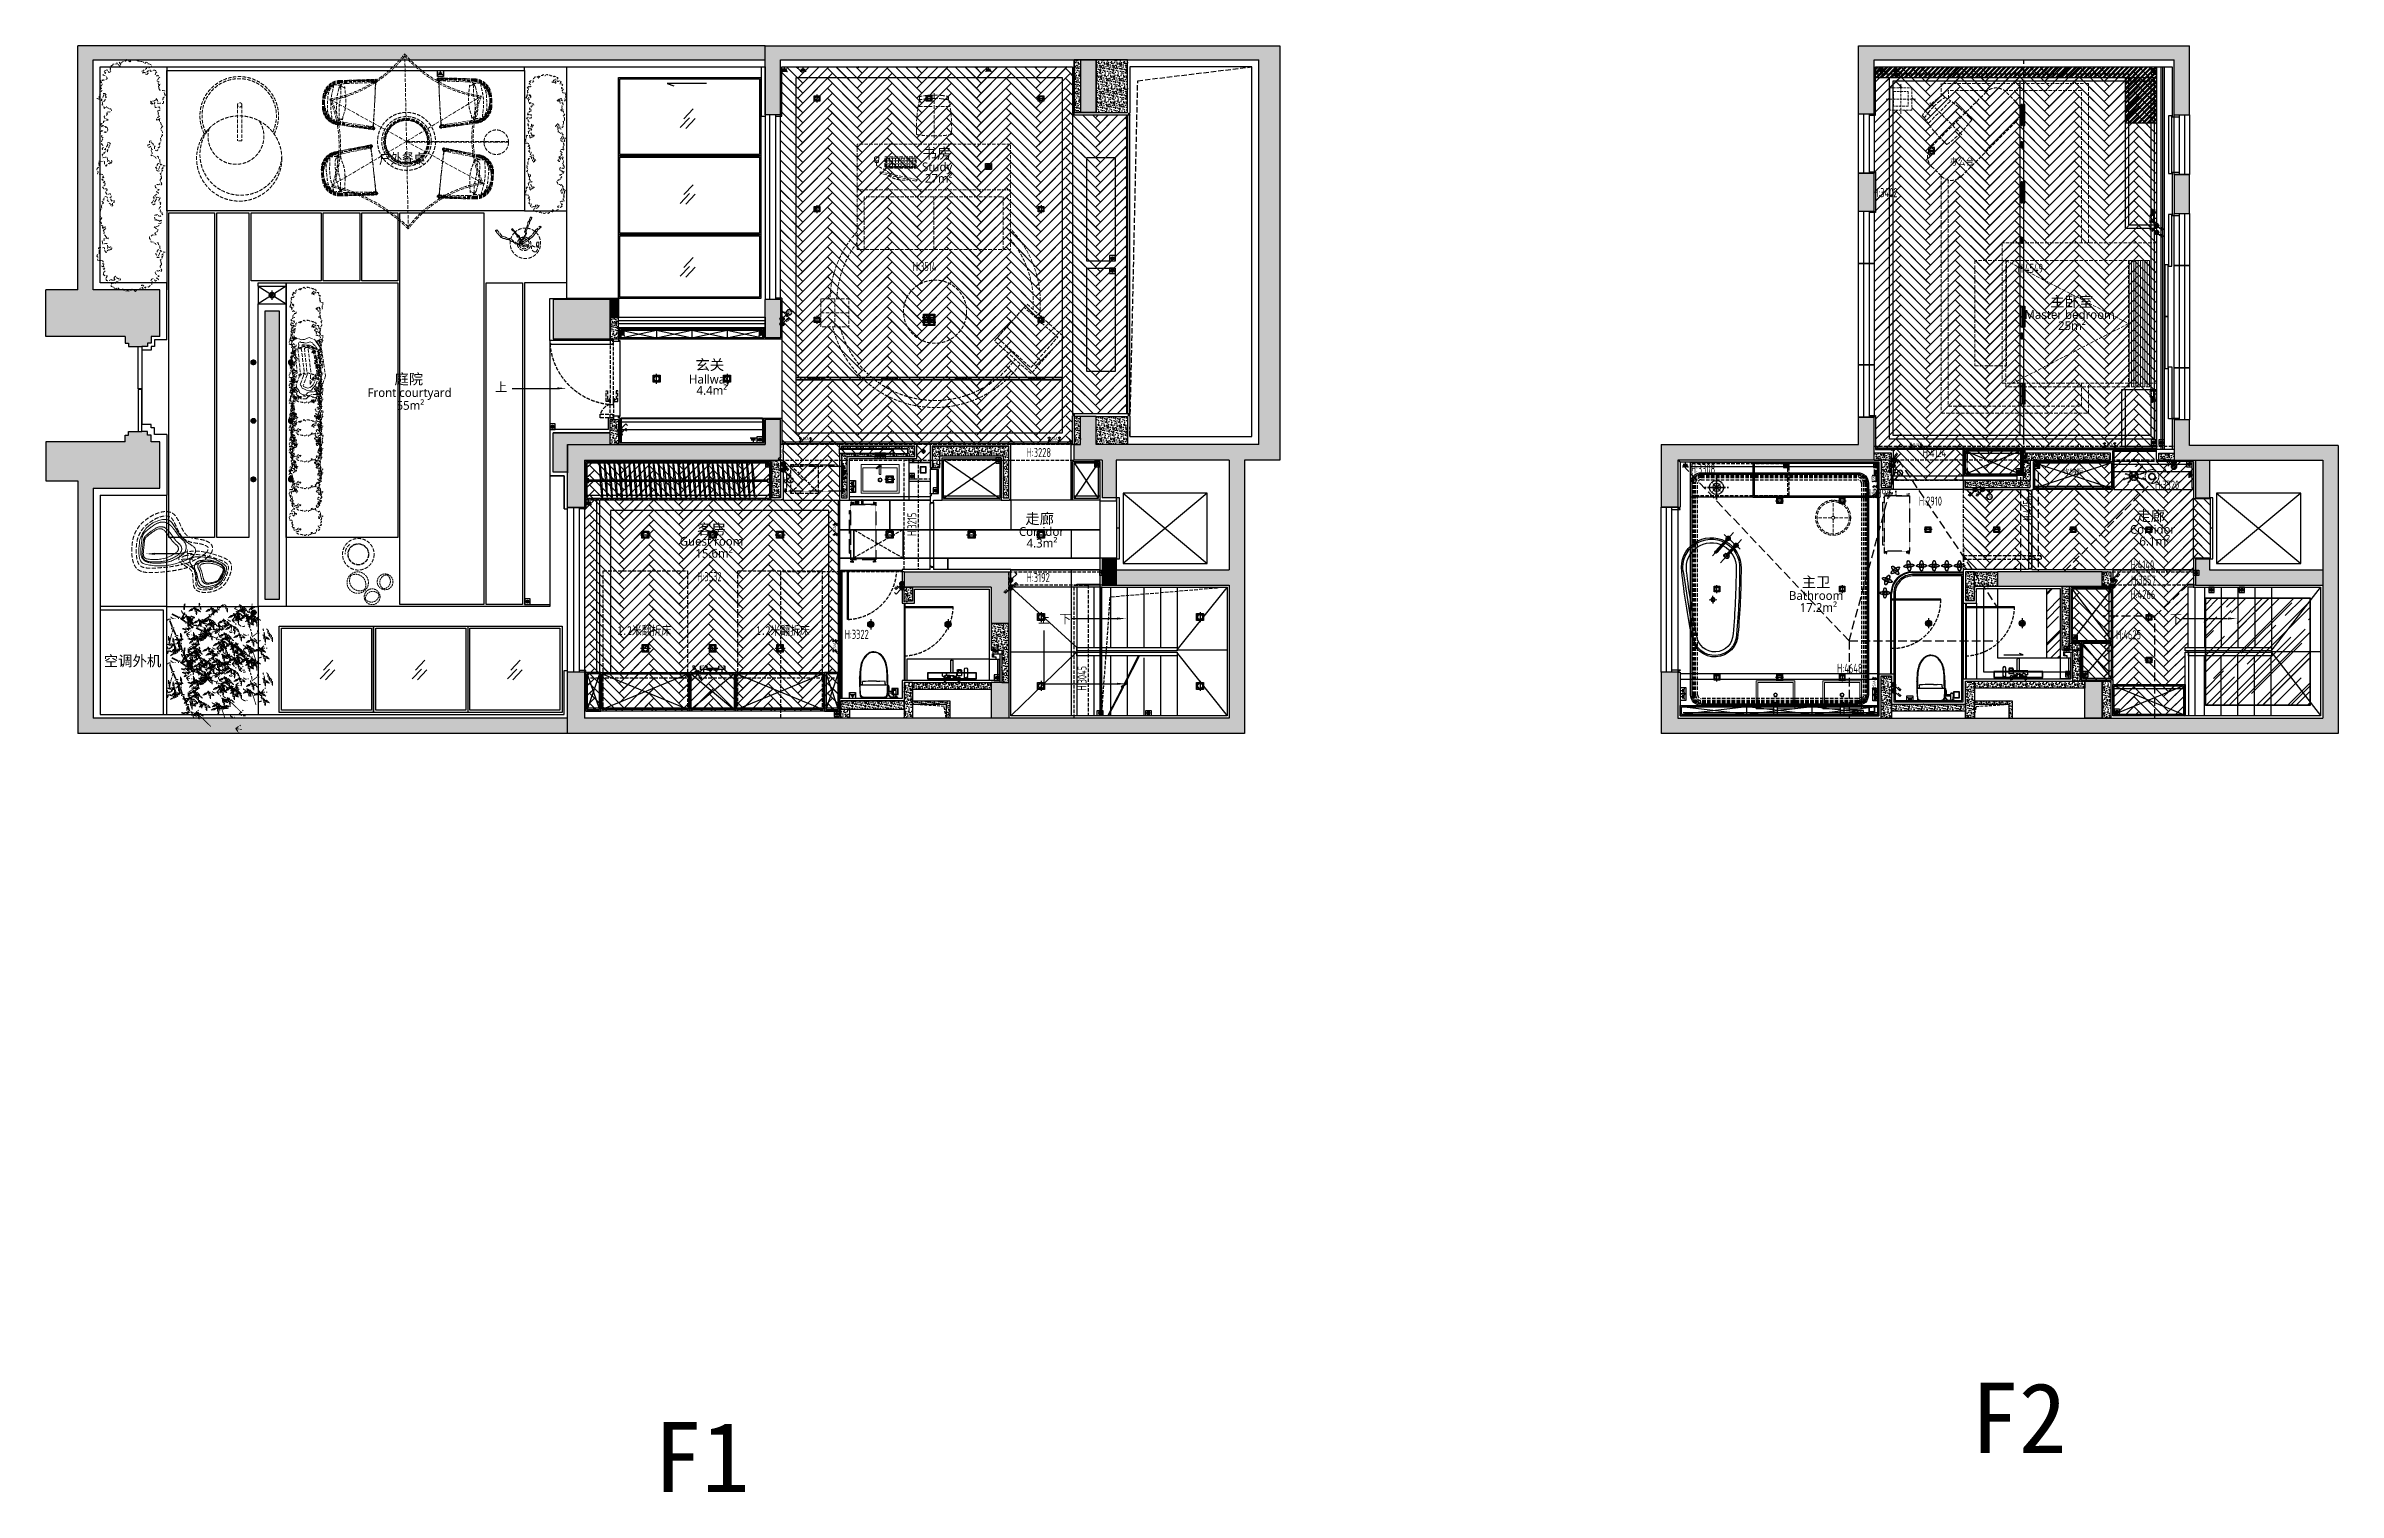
# Model space of a CAD drawing. Header units: millimetres. Extents: x -108767 to 78913, y -380878 to 1470.
# Drawn here: x -59384 to -26709, y -204604 to -183985 of the extents above; entities that cross this region are included whole.
import ezdxf
from ezdxf.enums import TextEntityAlignment as Align
from ezdxf.xclip import XClip

# ---------------------------------------------------------------- set-up
doc = ezdxf.new("R2010")
doc.units = ezdxf.units.MM
doc.header["$LTSCALE"] = 10
doc.header["$XCLIPFRAME"] = 0
doc.set_wipeout_variables(frame=1)
for name, pattern in [('__DASH', [0.35, 0.25, -0.1]), ('DASH', [0.35, 0.25, -0.1]), ('DASHED', [0.75, 0.5, -0.25]), ('DOTE', [2.42, 2, -0.2, 0.02, -0.2])]:
    doc.linetypes.add(name, pattern=pattern)
for name, color, linetype in [('012到顶家具', 55, 'Continuous'), ('2-Tank High', 70, 'Continuous'), ('3-New Window', 4, 'Continuous'), ('FF-FURN', 51, 'Continuous'), ('FF-TEXT', 50, 'Continuous'), ('NW-01-stair(楼梯)', 87, 'Continuous'), ('NW-01-wall(原有墙体)', 255, 'Continuous'), ('NW-01-windows(窗户)', 42, 'Continuous'), ('NW-01-完成面', 43, 'Continuous'), ('NW-01-尺寸标注', 252, 'Continuous'), ('NW-01wall(新墙体)', 140, 'Continuous'), ('NW-01梁', 4, 'Continuous'), ('NW-02-cl(吊装家具)', 143, 'Continuous'), ('NW-02-fix(到顶家具)', 54, 'Continuous'), ('NW-02-fr(地面家具)', 74, 'Continuous'), ('NW-02-free(活动家具)', 241, 'Continuous'), ('NW-02-light(平面灯具)', 12, 'Continuous'), ('NW-02-厨卫具', 44, 'Continuous'), ('NW-02-地面灯具', 1, 'Continuous'), ('NW-02-玻璃隔断', 145, 'Continuous'), ('NW-02-石材完成线', 153, 'Continuous'), ('NW-02不到底不到顶家具', 54, 'Continuous'), ('NW-03-地面铺装', 8, 'Continuous'), ('NW-04-light(天花灯具)', 1, 'Continuous'), ('NW-04-天花造型粗线', 163, 'Continuous'), ('NW-05-立面填充', 250, 'Continuous'), ('NW-door(门扇)', 12, 'Continuous'), ('NW-light(天花灯具)', 1, 'Continuous'), ('NW-完成面（用于平面）', 43, 'Continuous'), ('NW-开关插座', 117, 'Continuous'), ('NW-开关面板', 147, 'Continuous'), ('NW-强弱电插座', 223, 'Continuous'), ('NW-强电插座', 223, 'Continuous'), ('NW-暖通设备', 161, 'Continuous'), ('NW-暖通风口', 33, 'Continuous'), ('PM-02家具', 3, 'Continuous'), ('PM-26地漏', 4, 'Continuous'), ('平面图', 7, 'Continuous')]:
    doc.layers.add(name, color=color, linetype=linetype)
doc.layers.add('A-GLAZ-MULN', color=1, linetype='Continuous', lineweight=25)
doc.styles.add('_TCH_LABEL', font='COMPLEX', dxfattribs={"bigfont": 'GBCBIG'})
doc.styles.add('GA-text-B', font='architxt.shx', dxfattribs={"width": 0.65, "bigfont": 'hztxt.shx'})
doc.styles.get("Standard").update_dxf_attribs({"font": ''})
doc.styles.add('STYLUS', font='stylu.ttf')
doc.styles.add('TSSD_REIN', font='tssdeng.shx', dxfattribs={"width": 0.7, "bigfont": 'hztxt.shx'})
doc.styles.add('宋体', font='', dxfattribs={"width": 0.8})
doc.styles.add('黑体', font='', dxfattribs={"width": 0.8, "height": 3})
doc.styles.get('Standard').set_extended_font_data('SimSun')
doc.styles.get('宋体').set_extended_font_data('SimSun')
doc.styles.get('黑体').set_extended_font_data('Microsoft YaHei')
doc.linetypes.add('铝质LED灯条', pattern='A,12.7,-5.08,["AL.LED",宋体,S=2.54,R=0,X=-2.54,Y=-1.27],-10', length=27.78)
pattern_1 = [(0, (54.42, -56.26), (92.2296, 184.45919), [0, -184.45919]), (0, (-53.5, -81.16), (92.2296, 184.45919), [0, -184.45919]), (0, (6.46, -83), (92.2296, 184.45919), [0, -184.45919]), (0, (71.94, -28.6), (92.2296, 184.45919), [0, -184.45919]), (0, (-4.61, -92.23), (92.2296, 184.45919), [0, -184.45919]), (0, (90.39, 87.62), (92.2296, 184.45919), [0, -184.45919]), (0, (34.12, 72.86), (92.2296, 184.45919), [0, -184.45919]), (0, (63.64, 49.8), (92.2296, 184.45919), [0, -184.45919]), (0, (-86.7, 46.11), (92.2296, 184.45919), [0, -184.45919]), (0, (3.69, 37.81), (92.2296, 184.45919), [0, -184.45919]), (0, (-31.36, -9.22), (92.2296, 184.45919), [0, -184.45919]), (0, (-29.51, -78.4), (92.2296, 184.45919), [0, -184.45919]), (0, (39.66, -85.77), (92.2296, 184.45919), [0, -184.45919]), (0, (90.39, -4.61), (92.2296, 184.45919), [0, -184.45919]), (0, (-82.08, -33.2), (92.2296, 184.45919), [0, -184.45919]), (0, (-66.4, -1.84), (92.2296, 184.45919), [0, -184.45919]), (0, (5.53, -14.76), (92.2296, 184.45919), [0, -184.45919]), (0, (-20.29, -41.5), (92.2296, 184.45919), [0, -184.45919]), (0, (-35.05, 19.37), (92.2296, 184.45919), [0, -184.45919]), (0, (-11.99, 88.54), (92.2296, 184.45919), [0, -184.45919]), (0, (-74.7, -71.94), (92.2296, 184.45919), [0, -184.45919]), (0, (26.75, 50.73), (92.2296, 184.45919), [0, -184.45919]), (0, (-59.03, 53.5), (92.2296, 184.45919), [0, -184.45919]), (0, (-73.78, 77.47), (92.2296, 184.45919), [0, -184.45919]), (130.601294, (79.054, 29.865), (-461.1479683, 553.37757044), [8.09824, -3393.16109]), (18.434949, (65.878, 33.378), (461.1479726, 184.4591883), [8.33302, -1158.28932]), (90, (65.88, 25.47), (92.229595, 184.45919), [7.9054, -361.01297]), (161.565051, (73.784, 22.838), (-461.1479766, 184.459176), [8.33302, -1158.28932]), (53.130102, (73.784, 22.838), (92.229595, 184.459189), [8.78377, -913.51216]), (135, (80.81, -71.15), (-92.229606, 184.459177), [7.45328, -514.2761]), (45, (70.27, -71.15), (92.229594, 184.459189), [7.45328, -514.2761]), (135, (75.54, -76.42), (-92.229606, 184.459177), [7.45328, -514.2761]), (45, (75.54, -76.42), (92.229594, 184.459189), [7.45328, -514.2761]), (116.56505, (-7.9, 52.7), (-1e-05, 368.91837), [9.82055, -196.41107]), (180, (-12.3, 61.49), (-92.2296, 184.45919), [10.54053, -173.91866]), (63.43495, (-27.23, 52.7), (1e-07, 368.91838), [9.82055, -196.41107]), (116.56505, (-22.84, 43.92), (-1e-05, 368.91837), [9.82055, -196.41107]), (0, (-22.84, 43.92), (92.2296, 184.45919), [10.54053, -173.91866]), (63.43495, (-12.3, 43.92), (1e-07, 368.91838), [9.82055, -196.41107]), (107.102728, (61.4864, -9.662), (-276.6887736, 922.29594868), [11.94722, -5005.8852]), (143.972626, (57.973, 1.757), (-1752.362276, 1291.2143235), [11.94722, -2496.96889]), (180, (48.31, 8.78), (-92.2296, 184.45919), [11.4189, -173.04028]), (36.027373, (27.23, 1.757), (1752.3622853, 1291.2143111), [11.94722, -2496.96889]), (71.565051, (23.716, -8.784), (276.6887854, 922.2959447), [11.11069, -1155.51165]), (107.102728, (27.23, -20.203), (-276.6887736, 922.29594868), [11.94722, -5005.8852]), (143.972626, (36.892, -27.23), (-1752.362276, 1291.2143235), [11.94722, -2496.96889]), (0, (36.9, -27.23), (92.2296, 184.45919), [11.4189, -173.04028]), (36.027373, (48.311, -27.23), (1752.3622853, 1291.2143111), [11.94722, -2496.96889]), (71.565051, (57.973, -20.203), (276.6887854, 922.2959447), [11.11069, -1155.51165]), (150.255118, (63.243, 76.419), (-276.6887842, 184.4591867), [7.0817, -1480.07582]), (90, (57.09, 72.905), (92.229595, 184.45919), [7.02702, -361.89135]), (29.744881, (57.095, 72.905), (276.6887837, 184.4591882), [7.0817, -1480.07582]), (116.56505, (20.2, -54.46), (-1e-05, 368.91837), [9.82055, -196.41107]), (168.690067, (15.81, -45.676), (-830.0663521, 184.4591846), [8.95772, -1872.16411]), (41.185925, (0, -50.0675), (2305.7398558, 2029.05106764), [9.33728, -3912.31871]), (90, (0, -58.85), (92.229595, 184.45919), [8.78377, -360.1346]), (138.814074, (7.027, -65), (-2305.7398288, 2029.0510983), [9.33728, -3912.31871]), (16.699244, (7.027, -65), (3043.57661373, 922.29594078), [9.17053, -3842.45037]), (60.945396, (15.811, -62.365), (92.22959487, 184.45918847), [9.04345, -3789.20364]), (109.983106, (-57.0945, 22.838), (-461.14797504, 1291.2143218), [10.28114, -4307.79774]), (155.556045, (-60.608, 32.5), (-1198.98473437, 553.3775561), [10.61347, -4447.04414]), (24.4439547, (-79.932, 32.5), (1198.9847304, 553.37756493), [10.61347, -4447.04414]), (70.0168934, (-83.446, 22.838), (461.1479747, 1291.214322), [10.28114, -4307.79774]), (109.983106, (-79.932, 13.176), (-461.14797504, 1291.2143218), [10.28114, -4307.79774]), (160.016893, (-70.27, 9.662), (-461.1479749, 184.4591814), [10.28114, -2148.75827]), (19.9831065, (-70.27, 9.662), (461.147972, 184.4591895), [10.28114, -2148.75827]), (70.0168934, (-60.608, 13.176), (461.1479747, 1291.214322), [10.28114, -4307.79774]), (122.005383, (11.419, 6.149), (-92.2296072, 184.4591801), [8.2866, -1731.89791]), (18.434949, (-0.878, 10.54), (461.1479726, 184.4591883), [8.33302, -1158.28932]), (90, (-0.88, 2.635), (92.229595, 184.45919), [7.9054, -361.01297]), (161.565051, (7.027, 0), (-461.1479766, 184.459176), [8.33302, -1158.28932]), (54.462322, (7.027, 0), (645.6071612, 922.2959445), [7.55608, -3165.99978]), (116.56505, (-42.16, -38.65), (-1e-05, 368.91837), [9.82055, -196.41107]), (180, (-46.55, -29.86), (-92.2296, 184.45919), [9.66215, -174.79703]), (59.036243, (-61.486, -38.649), (92.2295948, 184.4591881), [10.24355, -2140.9016]), (120.963756, (-56.216, -47.432), (-92.2296071, 184.4591806), [10.24355, -2140.9016]), (0, (-56.22, -47.43), (92.2296, 184.45919), [9.66215, -174.79703]), (63.43495, (-46.55, -47.43), (1e-07, 368.91838), [9.82055, -196.41107])]
pattern_2 = [(0, (-2096.75, -2299.7), (92.2296, 184.45919), [0, -184.45919]), (0, (-2204.66, -2324.6), (92.2296, 184.45919), [0, -184.45919]), (0, (-2144.7, -2326.44), (92.2296, 184.45919), [0, -184.45919]), (0, (-2079.22, -2272.03), (92.2296, 184.45919), [0, -184.45919]), (0, (-2155.77, -2335.67), (92.2296, 184.45919), [0, -184.45919]), (0, (-2060.78, -2155.82), (92.2296, 184.45919), [0, -184.45919]), (0, (-2117.04, -2170.57), (92.2296, 184.45919), [0, -184.45919]), (0, (-2087.52, -2193.63), (92.2296, 184.45919), [0, -184.45919]), (0, (-2237.86, -2197.32), (92.2296, 184.45919), [0, -184.45919]), (0, (-2147.47, -2205.62), (92.2296, 184.45919), [0, -184.45919]), (0, (-2182.52, -2252.66), (92.2296, 184.45919), [0, -184.45919]), (0, (-2180.68, -2321.83), (92.2296, 184.45919), [0, -184.45919]), (0, (-2111.5, -2329.21), (92.2296, 184.45919), [0, -184.45919]), (0, (-2060.78, -2248.05), (92.2296, 184.45919), [0, -184.45919]), (0, (-2233.25, -2276.64), (92.2296, 184.45919), [0, -184.45919]), (0, (-2217.57, -2245.28), (92.2296, 184.45919), [0, -184.45919]), (0, (-2145.63, -2258.2), (92.2296, 184.45919), [0, -184.45919]), (0, (-2171.45, -2284.94), (92.2296, 184.45919), [0, -184.45919]), (0, (-2186.21, -2224.07), (92.2296, 184.45919), [0, -184.45919]), (0, (-2163.15, -2154.9), (92.2296, 184.45919), [0, -184.45919]), (0, (-2225.87, -2315.37), (92.2296, 184.45919), [0, -184.45919]), (0, (-2124.42, -2192.71), (92.2296, 184.45919), [0, -184.45919]), (0, (-2210.19, -2189.94), (92.2296, 184.45919), [0, -184.45919]), (0, (-2224.95, -2165.96), (92.2296, 184.45919), [0, -184.45919]), (130.601294, (-2072.108, -2213.571), (-461.1479683, 553.37757044), [8.09824, -3393.1611]), (18.434949, (-2085.284, -2210.058), (461.1479726, 184.4591883), [8.33302, -1158.28932]), (90, (-2085.28, -2217.96), (92.229595, 184.45919), [7.9054, -361.01297]), (161.565051, (-2077.378, -2220.598), (-461.1479766, 184.459176), [8.33302, -1158.28932]), (53.130102, (-2077.38, -2220.598), (92.229595, 184.459189), [8.78377, -913.51216]), (135, (-2070.35, -2314.584), (-92.229606, 184.459177), [7.45328, -514.2761]), (45, (-2080.89, -2314.584), (92.229594, 184.459189), [7.45328, -514.2761]), (135, (-2075.62, -2319.855), (-92.229606, 184.459177), [7.45328, -514.2761]), (45, (-2075.62, -2319.855), (92.229594, 184.459189), [7.45328, -514.2761]), (116.56505, (-2159.07, -2190.73), (-1e-05, 368.91837), [9.82055, -196.41107]), (180, (-2163.46, -2181.95), (-92.2296, 184.45919), [10.54053, -173.91866]), (63.43495, (-2178.4, -2190.73), (1e-07, 368.91838), [9.82055, -196.41107]), (116.56505, (-2174, -2199.52), (-1e-05, 368.91837), [9.82055, -196.41107]), (0, (-2174, -2199.52), (92.2296, 184.45919), [10.54053, -173.91866]), (63.43495, (-2163.46, -2199.52), (1e-07, 368.91838), [9.82055, -196.41107]), (107.102728, (-2089.676, -2253.098), (-276.6887736, 922.29594868), [11.94722, -5005.8852]), (143.972626, (-2093.189, -2241.679), (-1752.362276, 1291.2143235), [11.94722, -2496.96889]), (180, (-2102.85, -2234.65), (-92.2296, 184.45919), [11.4189, -173.04028]), (36.027373, (-2123.932, -2241.679), (1752.3622853, 1291.2143111), [11.94722, -2496.96889]), (71.565051, (-2127.446, -2252.22), (276.6887854, 922.2959447), [11.11069, -1155.51165]), (107.102728, (-2123.9324, -2263.6385), (-276.6887736, 922.29594868), [11.94722, -5005.8852]), (143.972626, (-2114.27, -2270.666), (-1752.362276, 1291.2143235), [11.94722, -2496.96889]), (0, (-2114.27, -2270.67), (92.2296, 184.45919), [11.4189, -173.04028]), (36.027373, (-2102.851, -2270.666), (1752.3622853, 1291.2143111), [11.94722, -2496.96889]), (71.565051, (-2093.19, -2263.639), (276.6887854, 922.2959447), [11.11069, -1155.51165]), (150.255118, (-2087.92, -2167.017), (-276.6887842, 184.4591867), [7.0817, -1480.07582]), (90, (-2094.07, -2170.53), (92.229595, 184.45919), [7.02702, -361.89135]), (29.744881, (-2094.068, -2170.53), (276.6887837, 184.4591882), [7.0817, -1480.07582]), (116.56505, (-2130.96, -2297.9), (-1e-05, 368.91837), [9.82055, -196.41107]), (168.690067, (-2135.351, -2289.111), (-830.0663521, 184.4591846), [8.95772, -1872.16411]), (41.185925, (-2151.162, -2293.503), (2305.7398558, 2029.05106764), [9.33728, -3912.31871]), (90, (-2151.16, -2302.29), (92.229595, 184.45919), [8.78377, -360.1346]), (138.814074, (-2144.135, -2308.436), (-2305.7398288, 2029.0510983), [9.33728, -3912.31871]), (16.699244, (-2144.135, -2308.436), (3043.57661373, 922.29594078), [9.17053, -3842.45037]), (60.945396, (-2135.351, -2305.801), (92.22959487, 184.45918847), [9.04345, -3789.20364]), (109.983106, (-2208.2566, -2220.598), (-461.14797504, 1291.2143218), [10.28114, -4307.79774]), (155.556045, (-2211.77, -2210.936), (-1198.98473437, 553.3775561), [10.61347, -4447.04414]), (24.4439547, (-2231.0944, -2210.936), (1198.9847304, 553.37756493), [10.61347, -4447.04414]), (70.0168934, (-2234.608, -2220.598), (461.1479747, 1291.214322), [10.28114, -4307.79774]), (109.983106, (-2231.0944, -2230.26), (-461.14797504, 1291.2143218), [10.28114, -4307.79774]), (160.016893, (-2221.432, -2233.774), (-461.1479749, 184.4591814), [10.28114, -2148.75827]), (19.9831065, (-2221.432, -2233.774), (461.147972, 184.4591895), [10.28114, -2148.75827]), (70.0168934, (-2211.77, -2230.26), (461.1479747, 1291.214322), [10.28114, -4307.79774]), (122.005383, (-2139.743, -2237.287), (-92.2296072, 184.4591801), [8.2866, -1731.89791]), (18.434949, (-2152.04, -2232.895), (461.1479726, 184.4591883), [8.33302, -1158.28932]), (90, (-2152.04, -2240.8), (92.229595, 184.45919), [7.9054, -361.01297]), (161.565051, (-2144.135, -2243.436), (-461.1479766, 184.459176), [8.33302, -1158.28932]), (54.462322, (-2144.135, -2243.436), (645.6071612, 922.2959445), [7.55608, -3165.99978]), (116.56505, (-2193.32, -2282.08), (-1e-05, 368.91837), [9.82055, -196.41107]), (180, (-2197.72, -2273.3), (-92.2296, 184.45919), [9.66215, -174.79703]), (59.036243, (-2212.648, -2282.084), (92.2295948, 184.4591881), [10.24355, -2140.9016]), (120.963756, (-2207.378, -2290.868), (-92.2296071, 184.4591806), [10.24355, -2140.9016]), (0, (-2207.38, -2290.87), (92.2296, 184.45919), [9.66215, -174.79703]), (63.43495, (-2197.72, -2290.87), (1e-07, 368.91838), [9.82055, -196.41107])]
pattern_3 = [(0, (54.42, -95.16), (92.2296, 184.45919), [0, -184.45919]), (0, (-53.5, -120.06), (92.2296, 184.45919), [0, -184.45919]), (0, (6.46, -121.9), (92.2296, 184.45919), [0, -184.45919]), (0, (71.94, -67.49), (92.2296, 184.45919), [0, -184.45919]), (0, (-4.61, -131.13), (92.2296, 184.45919), [0, -184.45919]), (0, (90.39, 48.72), (92.2296, 184.45919), [0, -184.45919]), (0, (34.12, 33.97), (92.2296, 184.45919), [0, -184.45919]), (0, (63.64, 10.9), (92.2296, 184.45919), [0, -184.45919]), (0, (-86.7, 7.22), (92.2296, 184.45919), [0, -184.45919]), (0, (3.69, -1.08), (92.2296, 184.45919), [0, -184.45919]), (0, (-31.36, -48.12), (92.2296, 184.45919), [0, -184.45919]), (0, (-29.51, -117.29), (92.2296, 184.45919), [0, -184.45919]), (0, (39.66, -124.67), (92.2296, 184.45919), [0, -184.45919]), (0, (90.39, -43.5), (92.2296, 184.45919), [0, -184.45919]), (0, (-82.08, -72.1), (92.2296, 184.45919), [0, -184.45919]), (0, (-66.4, -40.74), (92.2296, 184.45919), [0, -184.45919]), (0, (5.53, -53.65), (92.2296, 184.45919), [0, -184.45919]), (0, (-20.29, -80.4), (92.2296, 184.45919), [0, -184.45919]), (0, (-35.05, -19.53), (92.2296, 184.45919), [0, -184.45919]), (0, (-11.99, 49.64), (92.2296, 184.45919), [0, -184.45919]), (0, (-74.7, -110.83), (92.2296, 184.45919), [0, -184.45919]), (0, (26.75, 11.83), (92.2296, 184.45919), [0, -184.45919]), (0, (-59.03, 14.6), (92.2296, 184.45919), [0, -184.45919]), (0, (-73.78, 38.58), (92.2296, 184.45919), [0, -184.45919]), (130.601294, (79.054, -9.031), (-461.1479683, 553.37757044), [8.09824, -3393.1611]), (18.434949, (65.878, -5.517), (461.1479726, 184.4591883), [8.33302, -1158.28932]), (90, (65.88, -13.42), (92.229595, 184.45919), [7.9054, -361.01297]), (161.565051, (73.784, -16.058), (-461.1479766, 184.459176), [8.33302, -1158.28932]), (53.130102, (73.784, -16.058), (92.229595, 184.459189), [8.78377, -913.51216]), (135, (80.81, -110.044), (-92.229606, 184.459177), [7.45328, -514.2761]), (45, (70.27, -110.044), (92.229594, 184.459189), [7.45328, -514.2761]), (135, (75.54, -115.314), (-92.229606, 184.459177), [7.45328, -514.2761]), (45, (75.54, -115.314), (92.229594, 184.459189), [7.45328, -514.2761]), (116.56505, (-7.9, 13.8), (-1e-05, 368.91837), [9.82055, -196.41107]), (180, (-12.3, 22.6), (-92.2296, 184.45919), [10.54053, -173.91866]), (63.43495, (-27.23, 13.8), (1e-07, 368.91838), [9.82055, -196.41107]), (116.56505, (-22.84, 5.02), (-1e-05, 368.91837), [9.82055, -196.41107]), (0, (-22.84, 5.02), (92.2296, 184.45919), [10.54053, -173.91866]), (63.43495, (-12.3, 5.02), (1e-07, 368.91838), [9.82055, -196.41107]), (107.102728, (61.4864, -48.5576), (-276.6887736, 922.29594868), [11.94722, -5005.8852]), (143.972626, (57.973, -37.139), (-1752.362276, 1291.2143235), [11.94722, -2496.96889]), (180, (48.31, -30.11), (-92.2296, 184.45919), [11.4189, -173.04028]), (36.027373, (27.23, -37.139), (1752.3622853, 1291.2143111), [11.94722, -2496.96889]), (71.565051, (23.716, -47.68), (276.6887854, 922.2959447), [11.11069, -1155.51165]), (107.102728, (27.23, -59.098), (-276.6887736, 922.29594868), [11.94722, -5005.8852]), (143.972626, (36.892, -66.125), (-1752.362276, 1291.2143235), [11.94722, -2496.96889]), (0, (36.9, -66.13), (92.2296, 184.45919), [11.4189, -173.04028]), (36.027373, (48.311, -66.125), (1752.3622853, 1291.2143111), [11.94722, -2496.96889]), (71.565051, (57.973, -59.098), (276.6887854, 922.2959447), [11.11069, -1155.51165]), (150.255118, (63.243, 37.523), (-276.6887842, 184.4591867), [7.0817, -1480.07582]), (90, (57.09, 34.01), (92.229595, 184.45919), [7.02702, -361.89135]), (29.744881, (57.095, 34.01), (276.6887837, 184.4591882), [7.0817, -1480.07582]), (116.56505, (20.2, -93.35), (-1e-05, 368.91837), [9.82055, -196.41107]), (168.690067, (15.81, -84.571), (-830.0663521, 184.4591846), [8.95772, -1872.16411]), (41.185925, (0, -88.963), (2305.7398558, 2029.05106764), [9.33728, -3912.31871]), (90, (0, -97.75), (92.229595, 184.45919), [8.78377, -360.1346]), (138.814074, (7.027, -103.895), (-2305.7398288, 2029.0510983), [9.33728, -3912.31871]), (16.699244, (7.027, -103.895), (3043.57661373, 922.29594078), [9.17053, -3842.45037]), (60.945396, (15.811, -101.26), (92.22959487, 184.45918847), [9.04345, -3789.20364]), (109.983106, (-57.0945, -16.058), (-461.14797504, 1291.2143218), [10.28114, -4307.79774]), (155.556045, (-60.608, -6.3955), (-1198.98473437, 553.3775561), [10.61347, -4447.04414]), (24.4439547, (-79.932, -6.3955), (1198.9847304, 553.37756493), [10.61347, -4447.04414]), (70.0168934, (-83.446, -16.058), (461.1479747, 1291.214322), [10.28114, -4307.79774]), (109.983106, (-79.932, -25.72), (-461.14797504, 1291.2143218), [10.28114, -4307.79774]), (160.016893, (-70.27, -29.233), (-461.1479749, 184.4591814), [10.28114, -2148.75827]), (19.9831065, (-70.27, -29.233), (461.147972, 184.4591895), [10.28114, -2148.75827]), (70.0168934, (-60.608, -25.72), (461.1479747, 1291.214322), [10.28114, -4307.79774]), (122.005383, (11.419, -32.747), (-92.2296072, 184.4591801), [8.2866, -1731.89791]), (18.434949, (-0.878, -28.355), (461.1479726, 184.4591883), [8.33302, -1158.28932]), (90, (-0.88, -36.26), (92.229595, 184.45919), [7.9054, -361.01297]), (161.565051, (7.027, -38.895), (-461.1479766, 184.459176), [8.33302, -1158.28932]), (54.462322, (7.027, -38.895), (645.6071612, 922.2959445), [7.55608, -3165.99978]), (116.56505, (-42.16, -77.54), (-1e-05, 368.91837), [9.82055, -196.41107]), (180, (-46.55, -68.76), (-92.2296, 184.45919), [9.66215, -174.79703]), (59.036243, (-61.486, -77.544), (92.2295948, 184.4591881), [10.24355, -2140.9016]), (120.963756, (-56.216, -86.328), (-92.2296071, 184.4591806), [10.24355, -2140.9016]), (0, (-56.22, -86.33), (92.2296, 184.45919), [9.66215, -174.79703]), (63.43495, (-46.55, -86.33), (1e-07, 368.91838), [9.82055, -196.41107])]

msp = doc.modelspace()

# ---------------------------------------------------------------- texts
at = {"color": 40, "style": '黑体'}
for s, height, p in [('书房', 150, (-46681.6, -185593.2)), ('Study', 125, (-46679.1, -185773.6)), ('27m²', 125, (-46657.1, -185938)), ('主卧室', 150, (-30508.1, -187705.7)), ('Master bedroom', 125, (-30536.4, -187878.7)), ('25m²', 125, (-30504.4, -188037)), ('玄关', 150, (-49919.9, -188607.8)), ('Front courtyard', 125, (-54199.1, -188991.2)), ('庭院', 150, (-54211, -188810.9)), ('Hallway', 125, (-49917, -188800.3)), ('4.4m²', 125, (-49889.8, -188959.3)), ('55m²', 125, (-54187, -189173.7)), ('客房', 150, (-49895.3, -190951.1)), ('走廊', 150, (-45217.9, -190801.4)), ('Corridor', 125, (-29354.8, -190941.4)), ('走廊', 150, (-29381.1, -190762.3)), ('Guest room', 125, (-49895.3, -191111.4)), ('15.6m²', 125, (-49859.2, -191282.7)), ('Corridor', 125, (-45191.6, -190971.9)), ('4.3m²', 125, (-45185, -191136.8)), ('6.1m²', 125, (-29322.8, -191108.9)), ('Bathroom', 125, (-34150.1, -191884.5)), ('主卫', 150, (-34150.1, -191704.6)), ('17.2m²', 125, (-34118.1, -192054.8))]:
    msp.add_text(s, height=height, dxfattribs=at).set_placement(p, align=Align.CENTER)
at = {"color": 8, "style": '黑体'}
msp.add_text('空调外机', height=150, dxfattribs=at).set_placement((-58148.2, -192829.5), align=Align.CENTER)
at = {"color": 8, "insert": (-54633.5, -185518.5), "char_height": 150, "attachment_point": 1, "style": '黑体'}
msp.add_mtext_dynamic_manual_height_columns('{\\fSimSun|b0|i0|c134|p2;户外餐桌}', width=797.808, gutter_width=12.5, heights=[0], dxfattribs=at)
at = {"color": 251, "attachment_point": 1, "style": '黑体'}
for s, width, insert, char_height in [('{\\fSimSun|b0|i0|c134|p2;办公台}', 1029.846, (-32241.1, -185586.7), 100), ('{\\fSimSun|b0|i0|c134|p2;1.2米翻折床}', 1116.51, (-51234.4, -192257.8), 125), ('{\\fSimSun|b0|i0|c134|p2;1.2米翻折床}', 1071.075, (-49259.1, -192257.8), 125)]:
    msp.add_mtext_dynamic_manual_height_columns(s, width=width, gutter_width=12.5, heights=[0], dxfattribs=dict(at, insert=insert, char_height=char_height))
at = {"layer": '3-New Window', "color": 30, "char_height": 1000, "attachment_point": 1}
for s, insert in [('{\\C0;F2}', (-31941.9, -203045.1)), ('{\\C0;F1}', (-50713.2, -203604.4))]:
    msp.add_mtext_dynamic_manual_height_columns(s, width=6623.175, gutter_width=12.5, heights=[0], dxfattribs=dict(at, insert=insert))
at = {"layer": 'NW-01-stair(楼梯)', "color": 8, "style": '黑体'}
for s, p in [('上', (-52893.3, -188913.3)), ('上', (-57361.1, -191305.8)), ('上', (-45156.9, -192217.6)), ('下', (-44853.5, -192217.4))]:
    msp.add_text(s, height=125, dxfattribs=at).set_placement(p, align=Align.CENTER)
at = {"layer": 'NW-01-stair(楼梯)', "style": '黑体'}
msp.add_text('下', height=125, dxfattribs=at).set_placement((-29020.8, -192217.4), align=Align.CENTER)
at = {"layer": 'NW-01梁', "color": 251, "style": 'TSSD_REIN', "width": 0.7}
for s, p in [('H:3402', (-33338.6, -186143.4)), ('H:3514', (-47026.6, -187196.2)), ('H:4549', (-31277.6, -187221.7)), ('H:3228', (-45405.2, -189848.3)), ('H:4124', (-32632.4, -189849.3)), ('H:3308 ', (-35939.3, -190080.7)), ('H:2894', (-33443.8, -190432.7)), ('H:2910', (-32685.9, -190540.7)), ('H:4140', (-29668.5, -191448.9)), ('H:3532', (-50099.6, -191618.4)), ('H:3192', (-45405.2, -191631.3)), ('H:4266', (-29669.3, -191872.5)), ('H:3857', (-29661.8, -191667.8)), ('H:3322', (-47998.5, -192440.3)), ('H:4625', (-29873.9, -192445.6)), ('H:4648', (-33851.1, -192924.3))]:
    msp.add_text(s, height=130, dxfattribs=at).set_placement(p)
for s, p in [('H:3215', (-46973.7, -190972.7)), ('H:3045', (-44549.7, -193178.4))]:
    msp.add_text(s, height=130, rotation=90, dxfattribs=at).set_placement(p)
at = {"layer": 'NW-暖通风口', "color": 40, "style": '黑体'}
for tag, p in [('R/A', (-48553.2, -189588.3, 0)), ('S/A', (-45005.9, -189588.3, 0)), ('R/A', (-32725.6, -189671.3))]:
    msp.add_attdef(tag, text='', height=42, dxfattribs=at).set_placement(p, align=Align.MIDDLE)
for tag, p in [('R/A', (-33323.4, -190336.8, 0)), ('R/A', (-48140.1, -190876.8, 0)), ('S/A', (-48140.1, -192534.6)), ('S/A', (-33323.4, -193074.6))]:
    msp.add_attdef(tag, text='', height=42, rotation=90, dxfattribs=at).set_placement(p, align=Align.MIDDLE)

# ---------------------------------------------------------------- blocks, each defined once
blk = doc.blocks.new('2.7_C-001')
at = {"color": 8}
for p, q in [((-11, -0.2), (-10.8, 0)), ((-9.2, 0), (-10.8, 0)), ((9.2, 0), (10.8, 0)), ((11, -0.2), (10.8, 0)), ((-13.6, -7.6), (-13.6, -12.7)), ((-13.4, -7.5), (-10.1, -7.5)), ((-13.4, -12.8), (-7.1, -12.8)), ((-11, -1.4), (-12.3, -1.4)), ((-12.3, -1.4), (-12.3, -1.5)), ((-12.2, -1.7), (-11.4, -2.4)), ((-11.5, -5.1), (-11.5, -2.9)), ((-11, -2.8), (-11.4, -2.8)), ((-11.2, -5.2), (-11.4, -5.2)), ((-11, -2.4), (-11.3, -2.4)), ((-11.2, -5.7), (-11.2, -5.2)), ((-11.2, -5.2), (-11.2, -5.2)), ((-11.2, -5.2), (-11.2, -5.2)), ((-11, -1.4), (-11, -0.2)), ((-11, -2.8), (-11, -2.4)), ((-8.9, -5.8), (-11, -5.8)), ((-9.1, -12), (-10.3, -12)), ((-10.3, -12.5), (-10.3, -12)), ((-10, -7.5), (-10, -8.2)), ((-9.8, -8.5), (-7.1, -8.5)), ((-9, -0.2), (-9.2, 0)), ((-9.1, -12.5), (-9.1, -12)), ((-9, -1.4), (-9, -0.2)), ((-7.7, -1.4), (-9, -1.4)), ((-8.7, -2.4), (-9, -2.4)), ((-8.6, -2.8), (-9, -2.8)), ((-8.9, -2.4), (-8.9, -2.8)), ((-8.8, -5.7), (-8.8, -5.2)), ((-5.8, -5.2), (-8.8, -5.2)), ((-7.8, -1.7), (-8.6, -2.4)), ((-7.9, -3.7), (-4.5, -3.7)), ((-7.7, -1.4), (-7.7, -1.5)), ((-7.6, -8.5), (-7.6, -12.8)), ((-7.6, -12.8), (-7.6, -12.8)), ((-7.1, -8.5), (-7.1, -12.8)), ((-7.1, -8.5), (-5.9, -8.5)), ((-7.1, -12.8), (7.6, -12.8)), ((-6.2, -5.5), (-6, -5.4)), ((-6.2, -6.7), (-6.2, -5.5)), ((-6, -6.8), (-6.2, -6.7)), ((-3, -5.4), (-6, -5.4)), ((-3, -6.8), (-6, -6.8)), ((-5.9, -6.8), (-5.9, -8.5)), ((-3.1, -8.2), (-5.9, -8.2)), ((-5.8, -5.4), (-5.8, -5.2)), ((-3.1, -5.2), (-3.2, -5.2)), ((-3.2, -5.2), (-3.2, -5.4)), ((-3.1, -6.8), (-3.1, -6.8)), ((-3.1, -6.8), (-3.1, -8.5)), ((-3.1, -8.5), (-1, -8.5)), ((-3, -4.1), (-3, -5.1)), ((-3, -5.4), (-2.8, -5.5)), ((-2.8, -6.7), (-3, -6.8)), ((-2.8, -5.5), (-2.8, -6.7)), ((2.1, -1.4), (-2.1, -1.4)), ((-1.6, -12.8), (-1.6, -29.6)), ((-1.1, -7.5), (-0.9, -7.6)), ((-0.9, -8.4), (-0.9, -7.6)), ((-0.9, -8.2), (0.9, -8.2)), ((0.9, -7.6), (1.1, -7.5)), ((0.9, -8.4), (0.9, -7.6)), ((1, -8.5), (3.1, -8.5)), ((1.6, -12.8), (1.6, -29.6)), ((3, -5.4), (2.8, -5.5)), ((2.8, -5.5), (2.8, -6.7)), ((2.8, -6.7), (3, -6.8)), ((3, -4.1), (3, -5.1)), ((3, -5.4), (6, -5.4)), ((3, -6.8), (6, -6.8)), ((3.1, -5.2), (3.2, -5.2)), ((3.1, -6.8), (3.1, -6.8)), ((3.1, -6.8), (3.1, -8.5)), ((3.2, -5.2), (3.2, -5.4)), ((7.9, -3.7), (4.5, -3.7)), ((5.8, -5.2), (8.8, -5.2)), ((5.8, -5.4), (5.8, -5.2)), ((5.9, -6.8), (5.9, -8.5)), ((5.9, -8.5), (7.3, -8.5)), ((6.2, -5.5), (6, -5.4)), ((6, -6.8), (6.2, -6.7)), ((6.2, -6.7), (6.2, -5.5)), ((6.2, -12.8), (6.2, -12.8)), ((7, -8.5), (7, -12.8)), ((7.3, -8.5), (13.6, -8.5)), ((7.3, -12.8), (7.3, -8.5)), ((7.3, -8.6), (7.3, -8.6)), ((7.3, -8.6), (7.3, -8.6)), ((7.3, -12.7), (7.3, -12.7)), ((7.3, -12.7), (7.3, -12.7)), ((7.6, -16), (7.6, -10.9)), ((7.7, -1.4), (9, -1.4)), ((7.7, -1.4), (7.7, -1.5)), ((7.8, -1.7), (8.6, -2.4)), ((8.6, -2.8), (9, -2.8)), ((8.7, -2.4), (9, -2.4)), ((8.7, -15.4), (8.7, -13.3)), ((8.8, -5.7), (8.8, -5.2)), ((8.9, -2.4), (8.9, -2.8)), ((8.9, -5.8), (11, -5.8)), ((9, -0.2), (9.2, 0)), ((9, -1.4), (9, -0.2)), ((9.2, -12.9), (12, -12.9)), ((11, -1.4), (11, -0.2)), ((11, -1.4), (12.3, -1.4)), ((11, -2.4), (11.3, -2.4)), ((11, -2.8), (11, -2.4)), ((11, -2.8), (11.4, -2.8)), ((11.2, -5.7), (11.2, -5.2)), ((11.2, -5.2), (11.2, -5.2)), ((11.2, -5.2), (11.2, -5.2)), ((11.2, -5.2), (11.4, -5.2)), ((12.2, -1.7), (11.4, -2.4)), ((11.5, -5.1), (11.5, -2.9)), ((12.3, -1.4), (12.3, -1.5)), ((12.5, -15.4), (12.5, -13.3)), ((13.6, -16), (13.6, -8.5)), ((22.1, -1.4), (17.9, -1.4))]:
    blk.add_line(p, q, dxfattribs=at)
blk.add_lwpolyline([(18, -6.7, 0.033424), (17.9, -17.5)], format="xyb", dxfattribs=at)
blk.add_polyline3d([(22, -6.7, 0), (22, -6.6, 0), (22, -6.6, 0), (22, -6.5, 0), (21.9, -6.5, 0), (21.9, -6.4, 0), (21.9, -6.4, 0), (21.9, -6.3, 0), (21.9, -6.3, 0), (21.9, -6.2, 0), (21.9, -6.2, 0), (21.9, -6.1, 0), (21.9, -6.1, 0), (21.9, -6, 0), (21.8, -6, 0), (21.8, -5.9, 0), (21.8, -5.9, 0), (21.8, -5.8, 0), (21.8, -5.8, 0), (21.8, -5.7, 0), (21.7, -5.7, 0), (21.7, -5.6, 0), (21.7, -5.6, 0), (21.7, -5.6, 0), (21.6, -5.5, 0), (21.6, -5.5, 0), (21.6, -5.4, 0), (21.5, -5.4, 0), (21.5, -5.4, 0), (21.5, -5.3, 0), (21.5, -5.3, 0), (21.4, -5.2, 0), (21.4, -5.2, 0), (21.4, -5.2, 0), (21.3, -5.1, 0), (21.3, -5.1, 0), (21.2, -5.1, 0), (21.2, -5, 0), (21.2, -5, 0), (21.1, -5, 0), (21.1, -4.9, 0), (21, -4.9, 0), (21, -4.9, 0), (21, -4.9, 0), (20.9, -4.8, 0), (20.9, -4.8, 0), (20.8, -4.8, 0), (20.8, -4.8, 0), (20.7, -4.7, 0), (20.7, -4.7, 0), (20.7, -4.7, 0), (20.6, -4.7, 0), (20.6, -4.7, 0), (20.5, -4.7, 0), (20.5, -4.7, 0), (20.4, -4.6, 0), (20.4, -4.6, 0), (20.3, -4.6, 0), (20.3, -4.6, 0), (20.2, -4.6, 0), (20.2, -4.6, 0), (20.1, -4.6, 0), (20.1, -4.6, 0), (20, -4.6, 0), (20, -4.6, 0), (20, -4.6, 0), (19.9, -4.6, 0), (19.9, -4.6, 0), (19.8, -4.6, 0), (19.8, -4.6, 0), (19.7, -4.6, 0), (19.7, -4.6, 0), (19.6, -4.6, 0), (19.6, -4.6, 0), (19.5, -4.7, 0), (19.5, -4.7, 0), (19.4, -4.7, 0), (19.4, -4.7, 0), (19.3, -4.7, 0), (19.3, -4.7, 0), (19.3, -4.7, 0), (19.2, -4.8, 0), (19.2, -4.8, 0), (19.1, -4.8, 0), (19.1, -4.8, 0), (19, -4.9, 0), (19, -4.9, 0), (19, -4.9, 0), (18.9, -4.9, 0), (18.9, -5, 0), (18.8, -5, 0), (18.8, -5, 0), (18.8, -5.1, 0), (18.7, -5.1, 0), (18.7, -5.1, 0), (18.6, -5.2, 0), (18.6, -5.2, 0), (18.6, -5.2, 0), (18.5, -5.3, 0), (18.5, -5.3, 0), (18.5, -5.4, 0), (18.5, -5.4, 0), (18.4, -5.4, 0), (18.4, -5.5, 0), (18.4, -5.5, 0), (18.3, -5.6, 0), (18.3, -5.6, 0), (18.3, -5.6, 0), (18.3, -5.7, 0), (18.2, -5.7, 0), (18.2, -5.8, 0), (18.2, -5.8, 0), (18.2, -5.9, 0), (18.2, -5.9, 0), (18.2, -6, 0), (18.1, -6, 0), (18.1, -6.1, 0), (18.1, -6.1, 0), (18.1, -6.2, 0), (18.1, -6.2, 0), (18.1, -6.3, 0), (18.1, -6.3, 0), (18.1, -6.4, 0), (18.1, -6.4, 0), (18.1, -6.5, 0), (18, -6.5, 0), (18, -6.6, 0), (18, -6.6, 0), (18, -6.7, 0)], dxfattribs=at)
for centre, radius, start, end in [((-13.4, -7.6), 0.15, 90, 180), ((-13.4, -12.7), 0.15, 180, 270), ((-12, -1.5), 0.25, 180, 229.8991), ((-11.4, -2.9), 0.1, 89.9968, 179.9968), ((-11.4, -5.1), 0.1, 179.9968, 269.9968), ((-11.3, -2.2), 0.2, 229.8991, 270), ((-11, -5.7), 0.15, 180, 270), ((-10.2, -12.1), 0.0938, 209.0373, 252.3079), ((-10.2, -12.4), 0.0938, 209.0373, 252.3079), ((-9.9, -11.3), 1, 252.3079, 262.9459), ((-9.9, -11.6), 1, 252.3079, 262.9459), ((-10.1, -7.5), 0.05, 0, 90), ((-9.8, -8.2), 0.3, 180, 270), ((-9.7, -9.3), 2.98, 262.9459, 277.0541), ((-9.7, -9.6), 2.98, 262.9459, 277.0541), ((-9.4, -11.3), 1, 277.0541, 287.6921), ((-9.4, -11.6), 1, 277.0541, 287.6921), ((-9.1, -12.1), 0.0938, 287.6921, 330.9627), ((-9.1, -12.4), 0.0938, 287.6921, 330.9627), ((-8.9, -5.7), 0.15, 270, 0), ((-8.7, -2.2), 0.2, 270, 310.1009), ((-8.6, -2.9), 0.1, 4.9086, 89.9968), ((-7.6, -2.8), 0.935, 184.9086, 251.8632), ((-7.9, -1.5), 0.25, 310.1009, 0), ((-4.5, -7.2), 3.5, 66.1425, 89.9968), ((-3.1, -4.1), 0.1, 359.9968, 66.1425), ((-3.1, -5.1), 0.1, 267.1308, 359.9968), ((37, -2.9), 39.1, 177.8733, 185.8818), ((-1.4, -6.8), 0.5, 185.8818, 231.8718), ((-1.4, -6), 1.22, 252.2321, 274.3519), ((-0.9, -29.6), 0.7, 180, 261.1861), ((0, -6.7), 1.4, 205.4773, 218.2126), ((0, -23.5), 6.9, 261.1861, 278.8139), ((-1, -8.4), 0.1, 270, 0), ((1, -8.4), 0.1, 180, 270), ((0, -6.7), 1.4, 321.7861, 334.5228), ((1, -29.6), 0.7, 278.8139, 0), ((1.4, -6), 1.22, 265.6471, 287.7679), ((1.4, -6.8), 0.5, 308.1282, 354.1182), ((-37, -2.9), 39.1, 354.1182, 2.1267), ((3.1, -4.1), 0.1, 113.8575, 180.0032), ((3.1, -5.1), 0.1, 180.0032, 272.8692), ((4.5, -7.2), 3.5, 90.0032, 113.8575), ((8.6, -16), 1, 180, 264.6674), ((8, -1.5), 0.25, 180, 229.8991), ((7.6, -2.8), 0.935, 288.1368, 355.0914), ((8.6, -2.9), 0.1, 90.0032, 175.0914), ((8.7, -2.2), 0.2, 229.8991, 270), ((10.6, 5.5), 22.5, 264.6674, 275.2241), ((9.2, -13.3), 0.45, 90, 180), ((9.2, -15.4), 0.5, 180, 265.9711), ((8.9, -5.7), 0.15, 180, 270), ((10.6, 4.5), 20.4, 265.9711, 273.8952), ((11, -5.7), 0.15, 270, 0), ((11.3, -2.2), 0.2, 270, 310.1009), ((11.4, -2.9), 0.1, 0.0032, 90.0032), ((11.4, -5.1), 0.1, 270.0032, 0.0032), ((12, -13.3), 0.45, 360, 90), ((12, -15.4), 0.5, 273.8952, 360), ((12, -1.5), 0.25, 310.1009, 0), ((12.6, -16), 1, 275.2087, 0), ((57, -2.9), 39.1, 177.8733, 185.348), ((20, -17.2), 2.07, 186.5515, 353.4485), ((-17, -2.9), 39.1, 354.652, 2.1267), ((-58.7, -12.8), 80.9, 356.6814, 4.3387)]:
    blk.add_arc(centre, radius, start, end, dxfattribs=at)
blk = doc.blocks.new('FDSFADS')
at = {"layer": 'NW-02-free(活动家具)', "linetype": 'DASH', "lineweight": 5, "ltscale": 20}
for p, q in [((101821, 36729, 0), (101865, 36729, 0)), ((101865, 36729, 0), (101951, 36749, 0)), ((101960, 36739, 0), (101960, 36523, 0)), ((102362, 36773, 0), (102313, 36773, 0)), ((101821, 36317, 0), (101865, 36317, 0)), ((101960, 36307, 0), (101960, 36523, 0)), ((102362, 36273, 0), (102313, 36273, 0))]:
    blk.add_line(p, q, dxfattribs=at)
at = {"layer": 'NW-02-free(活动家具)', "color": 8, "linetype": 'DASH', "lineweight": 5, "ltscale": 20}
blk.add_line((102414, 36523, 0), (101770, 36523, 0), dxfattribs=at)
at = {"layer": 'NW-02-free(活动家具)', "linetype": 'DASH', "lineweight": 5, "ltscale": 20, "elevation": 0, "flags": 128}
for points in [[(101798, 36523, -0.027499), (101804, 36626), (101804, 36626)], [(101804, 36626, -0.029501), (101821, 36729, -0.029501)], [(101847, 36523), (101847, 36527, -0.024151), (101851, 36623), (101851, 36623)], [(101851, 36623, -0.02489), (101865, 36719, -0.02489)], [(102362, 36773, -0.020776), (102377, 36647, -0.019643), (102382, 36523, -0.019643)], [(101798, 36523, 0.027491), (101804, 36420), (101804, 36420)], [(101804, 36420, 0.029501), (101821, 36317, 0.029501)], [(101847, 36523), (101847, 36519, 0.024151), (101851, 36423), (101851, 36423)], [(101851, 36423, 0.02489), (101865, 36327, 0.02489)], [(102362, 36273, 0.020788), (102377, 36399, 0.019646), (102382, 36523, 0.019646)]]:
    blk.add_lwpolyline(points, format="xyb", dxfattribs=at)
at = {"layer": 'NW-02-free(活动家具)', "linetype": 'DASH', "lineweight": 5, "ltscale": 20, "flags": 128}
for points in [[(102313, 36773), (102268, 36774), (102222, 36773), (102177, 36772), (102131, 36769), (102086, 36766), (102041, 36761), (101996, 36755), (101951, 36749)], [(102313, 36273), (102268, 36272), (102222, 36273), (102177, 36274), (102131, 36277), (102086, 36280), (102041, 36285), (101996, 36291), (101951, 36297)]]:
    blk.add_lwpolyline(points, dxfattribs=at)
at = {"layer": 'NW-02-free(活动家具)', "linetype": 'DASH', "lineweight": 5, "ltscale": 20, "elevation": 0, "flags": 128}
blk.add_lwpolyline([(101865, 36317), (101951, 36297)], dxfattribs=at)
at = {"layer": 'NW-02-free(活动家具)', "linetype": 'DASH', "lineweight": 5, "ltscale": 20}
for centre, start, end in [((101855, 36719, 0), 0, 90), ((101951, 36739, 0), 0, 90), ((101855, 36327, 0), 270, 0), ((101951, 36307, 0), 270, 0)]:
    blk.add_arc(centre, 9.81, start, end, dxfattribs=at)
blk = doc.blocks.new('A$C13656026')
at = {"layer": 'NW-02-free(活动家具)', "linetype": 'DASH', "lineweight": 5, "ltscale": 20}
h = blk.add_hatch(dxfattribs=at)
h.set_pattern_fill('ANGLE', color=8, scale=150, angle=180, style=0)
h.set_pattern_definition([(360, (-23760, -62246.25), (3e-11, 41.25), [30, -11.25]), (90, (-23760, -62246.25), (-41.25, 3e-11), [30, -11.25])])
h.paths.add_polyline_path([(-226, 27), (-226, -99), (190, -99), (190, 27)])
at = {"layer": 'NW-02-free(活动家具)', "color": 8, "linetype": 'DASH', "lineweight": 5, "ltscale": 20}
for p, q in [((-253, 206), (271, 94)), ((-234, 227), (265, 120)), ((297, -51), (292, -106)), ((296, -61), (348, -61)), ((302, -116), (342, -116)), ((312, -36), (332, -36)), ((320, -36), (320, -31)), ((320, -31), (325, -31)), ((322, -61), (322, -36)), ((325, -36), (325, -31)), ((347, -51), (352, -106))]:
    blk.add_line(p, q, dxfattribs=at)
at = {"layer": 'NW-02-free(活动家具)', "color": 8, "linetype": 'DASH', "lineweight": 5, "ltscale": 20, "flags": 128}
for points in [[(-242, 44), (-242, -116), (208, -116), (208, 44), (-242, 44)], [(-228, 29), (-228, -101), (192, -101), (192, 29), (-228, 29)], [(-226, 27), (-226, -99), (190, -99), (190, 27), (-226, 27)]]:
    blk.add_lwpolyline(points, dxfattribs=at)
at = {"layer": 'NW-02-free(活动家具)', "color": 8, "linetype": 'DASH', "lineweight": 5, "ltscale": 20}
for centre, radius, start, end in [((-230, 204), 23.6, 100.869, 175.9965), ((-53, -148), 361, 53.7316, 102.0895), ((489, 517), 531, 227.8537, 248.6562), ((258, 105), 17.1, 318.325, 64.1015), ((290, -14), 36.8, 331.9847, 80.9006), ((302, -106), 10, 180, 270), ((312, -51), 15, 90, 180), ((332, -51), 15, 0, 90), ((342, -106), 10, 270, 0)]:
    blk.add_arc(centre, radius, start, end, dxfattribs=at)
blk = doc.blocks.new('2.7_D-001')
at = {"layer": 'NW-02-厨卫具', "color": 8}
for points in [[(-35.5, 0, 0.414214), (-35, -0.5), (-29, -0.5, 0.414214), (-28.5, 0)], [(-28.7, -1.6, 0.07715), (-28, -1.4, 0.286127), (-27.2, -0.2), (-27.2, 0)], [(-33.2, -0.5), (-33.3, -1.6), (-33.3, -1.9), (-33.3, -2.2, 0.3601), (-33, -2.4), (-31, -2.4, 0.3601), (-30.7, -2.2), (-30.7, -1.9), (-30.7, -1.6), (-30.8, -0.5)], [(-31.1, -2.4), (-31.1, -2.7), (-31.3, -2.7), (-31.4, -2.8), (-31.4, -3.8, -0.414214), (-31.6, -3.9), (-31.7, -3.9, 0.414214), (-31.8, -4), (-31.8, -7.3, -0.20721), (-32, -7.6, 0.20721), (-32.1, -8), (-32.1, -11.5), (-32.1, -11.6, 0.414214), (-32, -11.8), (-27.9, -11.8, 0.414214), (-27.8, -11.6), (-27.8, -11.5), (-27.8, -10.3), (-27.8, -8, 0.15273), (-27.9, -7.7, 0.052809), (-28, -7.6, -0.20721), (-28.1, -7.3), (-28.1, -4, 0.414214), (-28.2, -3.9), (-28.4, -3.9, -0.414214), (-28.6, -3.8), (-28.6, -2.8), (-28.7, -2.7), (-28.9, -2.7), (-28.9, -2.2), (-29, -2), (-29, -1.6), (-28.7, -1.6), (-28.7, -1.6)], [(-28.9, -11.8, 0.414214), (-29, -11.8), (-29, -12.7), (-29.2, -12.8), (-30.8, -12.8), (-31, -12.7), (-31, -11.8, 0.414214), (-31.1, -11.8)], [(-19.5, -6.1), (-22.3, -2.9, 0.212455), (-25.1, -1.6), (-29, -1.6)], [(-19.9, -6.7), (-22.9, -3.4, 0.212455), (-25.1, -2.4), (-28.9, -2.4)], [(-16.1, -20.4), (-16.1, -19.8, 0.409111), (-16.2, -19.6), (-19.7, -19.6, -0.41502), (-19.9, -19.3)], [(-19.5, -9.3, 0.008174), (-19.4, -6.5)], [(-19.4, -6.5, 0.104725), (-19.4, -6)], [(-19.1, -23, 0.017155), (-19.1, -21.3, 0.04985), (-19.2, -20.2, 0.096365), (-19.3, -20, 0.260874), (-19.4, -20)], [(-19.1, -23, 0.014496), (-19, -34.4)], [(16, -19.6, 0.009953), (-16, -19.6)], [(-16.1, -21.3), (-16.1, -24.4, 0.422751), (-15.9, -24.5)], [(0, -24.7, 0.00463), (15.9, -24.5)], [(15.9, -24.5, 0.423836), (16.1, -24.4)], [(19.7, -19.6), (16.2, -19.6, 0.409111), (16.1, -19.8), (16.1, -21.3)], [(16.1, -19.8), (19.4, -20, 0.260874), (19.3, -20, 0.096365), (19.2, -20.2, 0.04985), (19.1, -21.3, 0.017155), (19.1, -23)], [(19, -34.4, 0.014496), (19.1, -23)], [(-19, -34.4, 0.016259), (-18.6, -40.6, 0.019991), (-17.7, -46.7)], [(-17.7, -46.7, 0.057324), (-15.9, -53)], [(-15.9, -53, 0.153815), (-7.4, -63.9, 0.108059), (-1.6, -65.9, 0.028185), (0, -66, 0.028185), (1.6, -65.9, 0.108059), (7.4, -63.9, 0.153815), (15.9, -53, 0.057324), (17.7, -46.7)], [(17.7, -46.7, 0.019991), (18.6, -40.6, 0.016259), (19, -34.4)]]:
    blk.add_lwpolyline(points, format="xyb", dxfattribs=at)
for points in [[(-33.9, -0.5), (-30.1, -0.5)], [(-30.7, -1.6), (-33.3, -1.6)], [(-33.3, -1.9), (-30.7, -1.9)], [(-27.8, -8), (-20.4, -8)], [(-27.8, -10.1), (-20.6, -10.1)], [(-16.1, -19.8), (-19.4, -20)], [(-16.1, -21.3), (-16.1, -20.4)], [(-15.9, -24.5), (-8.7, -24.7)], [(-3.7, -24.7), (-8.7, -24.7)], [(-3.7, -24.7), (0, -24.7)], [(16.1, -21.3), (16.1, -24.4)]]:
    blk.add_lwpolyline(points, dxfattribs=at)
blk.add_lwpolyline([(-30.6, -2.1, -0.3601), (-31, -2.4), (-33, -2.4, -0.3601), (-33.4, -2.1), (-33.4, -1.9), (-33.4, -1.6), (-33.2, -0.5), (-30.8, -0.5), (-30.6, -1.6), (-30.6, -1.9)], format="xyb", close=True, dxfattribs=at)
at = {"layer": 'NW-02-厨卫具'}
for points in [[(-20.6, -10.4), (-21.6, -10.4, 0.317837), (-21.8, -10.5, 0.085164), (-22, -11.9), (-22, -15.6, 0.085164), (-21.8, -16.9, 0.317837), (-21.6, -17.1), (-20.9, -17.1)], [(-20.2, -19.7, 0.116376), (-20.3, -19.3, -0.097632), (-20.8, -18.5, -0.103486), (-20.9, -17.9), (-20.9, -17.1)], [(19.3, -4.6, 0.386981), (15.3, -0.9), (-15.3, -0.9, 0.386981), (-19.3, -4.6), (-19.4, -6, -0.131373), (-19.6, -6.4, 0.148778), (-20.3, -7.4, 0.021037), (-20.6, -10.4)], [(-20.1, -19.5), (-20.2, -19.7, 0.004597), (-20.2, -23.4, 0.007479), (-20.1, -29.4)], [(-20.2, -24.1, 0.01417), (-20.2, -23.9)], [(-20.2, -24.1, 0.005942), (-20.2, -26.3)], [(-20.2, -26.3, 0.006047), (-20.1, -29.4, 0.028876), (-19.1, -43.3)], [(-20.1, -19.5, 0.010881), (-19.9, -16.6)], [(-19.4, -20), (-19.4, -20, 0.232614), (-19.9, -20.2, 0.140453), (-20.1, -20.6, 0.019844), (-20.1, -21.1)], [(-19.9, -19.3, 0.065749), (-19.9, -19.4, 0.017826), (-20, -20.3)], [(-15.5, -2.4, 0.367571), (-19.2, -6.1, 0.015428), (-19.9, -19.3)], [(-19.5, -9.3, 0.009261), (-19.9, -16.6)], [(-5.2, -1.9, 0.012576), (-15.5, -2.4)], [(5.4, -1.9, 0.012303), (-5.2, -1.9)], [(15.5, -2.4, 0.01238), (5.4, -1.9)], [(19.2, -6.3, 0.375041), (15.5, -2.4)], [(18.9, -44.8, 0.031792), (20.1, -30.9)], [(20, -20.3, 0.014953), (19.9, -19.4, 0.094612), (19.9, -19.3, 0.015253), (19.2, -6.3)], [(20.2, -23.4, 0.023657), (19.3, -4.6)], [(20.2, -26.3, 0.006459), (20.2, -23.9), (20.1, -20.8, 0.020455), (20.1, -20.5, 0.125897), (19.9, -20.2, 0.14076), (19.7, -20, 0.080621), (19.4, -20)], [(19.7, -19.6, 0.414788), (19.9, -19.3)], [(20.1, -29.3, 0.00875), (20.2, -23.4)], [(20.1, -30.9, 0.005999), (20.2, -26.3)], [(-19.1, -43.3, 0.064099), (-16.8, -53)], [(-16.8, -53, 0.095162), (-11, -61.8, 0.210028), (0, -66.6, 0.124897), (7.1, -64.8, 0.076161), (10.8, -62, 0.041108), (13.8, -58.5, 0.068838), (17.3, -51.7, 0.04347), (18.9, -44.8)]]:
    blk.add_lwpolyline(points, format="xyb", dxfattribs=at)
for points in [[(-20.6, -10.4), (-20.9, -17.1)], [(-20.1, -21.1), (-20.2, -23.9)], [(-20.1, -29.4), (-20.1, -29.4)], [(20.1, -29.3), (20.1, -29.4)], [(18.9, -44.8), (18.9, -44.8)]]:
    blk.add_lwpolyline(points, dxfattribs=at)
blk = doc.blocks.new('2.7_B-001')
at = {"layer": 'NW-02-厨卫具', "lineweight": 15}
for p, q in [((30, 0), (-30, 0)), ((-30, 0), (-30, -45)), ((30, -45), (30, 0)), ((-30, -45), (30, -45))]:
    blk.add_line(p, q, dxfattribs=at)
at = {"layer": 'NW-02-厨卫具', "lineweight": 5}
for p, q in [((-1.4, -5.1), (-27.2, -5.1)), ((-27.2, -5.1), (-27.2, -42.2)), ((27.2, -5.1), (5.2, -5.1)), ((27.2, -42.2), (27.2, -5.1)), ((-27.2, -42.2), (27.2, -42.2))]:
    blk.add_line(p, q, dxfattribs=at)
at = {"layer": 'NW-02-厨卫具', "color": 8, "lineweight": 5}
for p, q in [((-1.4, -3.3), (-1.4, -14.7)), ((-0.5, -15.6), (0.5, -15.6)), ((1.1, -1), (0, -2.1)), ((0, -2.1), (4.9, -6.9)), ((1.1, -1), (6, -5.8)), ((1.4, -3.5), (1.4, -14.7)), ((3, -5.1), (1.4, -5.1)), ((4.9, -6.9), (6, -5.8))]:
    blk.add_line(p, q, dxfattribs=at)
for centre, major_axis, start_param, end_param in [((0, -24.3), (2.2, 2.2), 4.712389, 10.995574), ((0, -24.3), (1.58, 1.58), 4.712389, 10.995574), ((0, -2.1), (1.31, -1.31), 0.995082, 6.293156), ((-0.5, -14.7), (0.652, 0.652), 2.356194, 3.926991), ((0.5, -14.7), (0.652, 0.652), 3.926991, 5.497787)]:
    blk.add_ellipse(centre, major_axis=major_axis, ratio=1, start_param=start_param, end_param=end_param, dxfattribs=at)
blk = doc.blocks.new('A$C3F3C3A1A')
at = {"layer": 'PM-02家具', "color": 8}
for p, q in [((25, 8), (-25, 8)), ((0, -11), (0, 26))]:
    blk.add_line(p, q, dxfattribs=at)
at = {"layer": 'PM-02家具', "color": 12}
for points in [[(20, 15), (-20, 15), (-20, 0), (20, 0)], [(-12, 15), (-18, 15), (-18, 18), (-12, 18)], [(-4, 15), (-11, 15), (-11, 18), (-4, 18)], [(3, 15), (-3, 15), (-3, 18), (3, 18)], [(5, 15), (11, 15), (11, 18), (5, 18)], [(13, 15), (19, 15), (19, 18), (13, 18)]]:
    blk.add_lwpolyline(points, close=True, dxfattribs=at)
blk = doc.blocks.new('egfdfsdss')
blk.add_wipeout([(-42624, -173749), (-42604, -173749), (-42604, -173762), (-42624, -173762)])
at = {"layer": 'NW-01-完成面', "color": 251}
for points in [[(-42624, -173749), (-42604, -173749), (-42604, -173762), (-42624, -173762)], [(-42623, -173752), (-42605, -173752), (-42605, -173761), (-42623, -173761)]]:
    blk.add_lwpolyline(points, close=True, dxfattribs=at)
at = {"layer": 'NW-01-完成面', "extrusion": (0, 0, -1), "xscale": 0.3506010712517635, "yscale": 0.3506010712517635, "zscale": -0.3506010712517634, "rotation": 180.0000338488528}
blk.add_blockref('A$C3F3C3A1A', (42614, -173752), dxfattribs=at)
blk = doc.blocks.new('hdfgfgfd')
at = {"layer": 'NW-04-light(天花灯具)'}
blk.add_lwpolyline([(-48390, -188720), (-48171, -188720), (-48171, -188754), (-48390, -188754)], close=True, dxfattribs=at)
at = {"layer": 'NW-04-light(天花灯具)', "color": 8}
for centre in [(-48365, -188737), (-48323, -188737), (-48280, -188737), (-48238, -188737), (-48195, -188737)]:
    blk.add_circle(centre, 8.76, dxfattribs=at)
blk = doc.blocks.new('嵌入式射灯1')
at = {"color": 250, "linetype": 'DOTE', "ltscale": 30}
blk.add_line((0, 100), (0, -100), dxfattribs=at)
blk.add_lwpolyline([(-100, 0, 0, 0, 0), (100, 0, 30, 0, 0), (155, 0, 0, 0, 0)], format="xyseb", dxfattribs=at)
blk.add_circle((0, 0), 60)
at = {"color": 250}
blk.add_circle((0, 0), 50, dxfattribs=at)
blk = doc.blocks.new('*U237')
at = {"layer": 'NW-04-light(天花灯具)', "color": 1, "ltscale": 15}
blk.add_lwpolyline([(150844.2, -14074.6), (150848.4, -14074.6), (150848.4, -14078.8), (150844.2, -14078.8)], close=True, dxfattribs=at)
at = {"layer": 'NW-04-light(天花灯具)', "color": 8, "ltscale": 15}
blk.add_lwpolyline([(150844.4, -14074.8), (150848.2, -14074.8), (150848.2, -14078.6), (150844.4, -14078.6)], close=True, dxfattribs=at)
at = {"layer": 'NW-04-light(天花灯具)', "color": 1, "linetype": 'DASH', "ltscale": 15, "xscale": 0.03000000000000001, "yscale": 0.03000000000000001, "zscale": 0.03000000000000001, "rotation": 180.0000000002703}
blk.add_blockref('嵌入式射灯1', (150846.3, -14076.7), dxfattribs=at)
blk = doc.blocks.new('*U239')
at = {"layer": 'NW-04-light(天花灯具)', "color": 1, "ltscale": 15}
blk.add_lwpolyline([(150844.2, -14074.6), (150848.4, -14074.6), (150848.4, -14078.8), (150844.2, -14078.8)], close=True, dxfattribs=at)
at = {"layer": 'NW-04-light(天花灯具)', "color": 8, "ltscale": 15}
blk.add_lwpolyline([(150844.4, -14074.8), (150848.2, -14074.8), (150848.2, -14078.6), (150844.4, -14078.6)], close=True, dxfattribs=at)
at = {"layer": 'NW-04-light(天花灯具)', "color": 1, "linetype": 'DASH', "ltscale": 15, "xscale": 0.03, "yscale": 0.03, "zscale": 0.03}
blk.add_blockref('嵌入式射灯1', (150846.3, -14076.7), dxfattribs=at)
blk = doc.blocks.new('*U238')
at = {"layer": 'NW-04-light(天花灯具)', "color": 1, "ltscale": 15}
blk.add_lwpolyline([(150844.2, -14074.6), (150848.4, -14074.6), (150848.4, -14078.8), (150844.2, -14078.8)], close=True, dxfattribs=at)
at = {"layer": 'NW-04-light(天花灯具)', "color": 8, "ltscale": 15}
blk.add_lwpolyline([(150844.4, -14074.8), (150848.2, -14074.8), (150848.2, -14078.6), (150844.4, -14078.6)], close=True, dxfattribs=at)
at = {"layer": 'NW-04-light(天花灯具)', "color": 1, "linetype": 'DASH', "ltscale": 15, "xscale": 0.03, "yscale": 0.03, "zscale": 0.03, "rotation": 89.99999997803657}
blk.add_blockref('嵌入式射灯1', (150846.3, -14076.7), dxfattribs=at)
blk = doc.blocks.new('A$C640C06CE')
at = {"linetype": 'Continuous'}
for p, q in [((-243, 243), (-213, 213)), ((-213, 213), (-243, 243)), ((-182, 182), (-31, 31)), ((-31, 31), (-182, 182)), ((0, 611), (0, 534)), ((0, 534), (0, 611)), ((0, 458), (0, 78)), ((0, 78), (0, 458)), ((31, 31), (182, 182)), ((182, 182), (31, 31)), ((213, 213), (243, 243)), ((243, 243), (213, 213)), ((611, 0), (534, 0)), ((534, 0), (611, 0)), ((-611, 0), (-534, 0)), ((-534, 0), (-611, 0)), ((-458, 0), (-78, 0)), ((-78, 0), (-458, 0)), ((-243, -243), (-213, -213)), ((-213, -213), (-243, -243)), ((-182, -182), (-31, -31)), ((-31, -31), (-182, -182)), ((0, -78), (0, -458)), ((0, -458), (0, -78)), ((0, -534), (0, -611)), ((0, -611), (0, -534)), ((31, -31), (182, -182)), ((182, -182), (31, -31)), ((78, 0), (458, 0)), ((458, 0), (78, 0)), ((213, -213), (243, -243)), ((243, -243), (213, -213))]:
    blk.add_line(p, q, dxfattribs=at)
at = {"linetype": 'Continuous', "extrusion": (0, 0, -1)}
for major_axis, start_param, end_param in [((-358, 1), -0.0033327, 0.6137723), ((349, 78), 4.0627697, 4.1622156), ((349, 78), 4.0627697, 4.1622156), ((-358, 0), 0.888621, 2.2529716), ((78.3, 0), 0.0005129, 6.2836982), ((78.3, 1), 3.385592, 4.4940949), ((-39.1, 0.4), 3.1311847, 9.41437), ((39.1, 0.4), 3.3824189, 4.4909218), ((-39.1, 0.4), 1.7922635, 2.9007664), ((-78.3, 1), 1.7890904, 2.8975933), ((-349, 78), 2.1209693, 2.2204152), ((-349, 78), 2.1209693, 2.2204152), ((358, 1), -0.6137723, 0.0033327), ((358, 1), 2.5278203, 3.1449253), ((-349, 78), -1.0206234, -0.9211775), ((-349, 78), -1.0206234, -0.9211775), ((-358, 0), 4.0302137, 5.3945643), ((-78.3, 1), -1.3525023, -0.2439994), ((-39.1, 0.4), -1.3493292, -0.2408263), ((39.1, 0.4), 0.2408263, 1.3493292), ((78.3, 1), 0.2439994, 1.3525023), ((349, 78), 0.9211771, 1.020623), ((349, 78), 0.9211771, 1.020623), ((-358, 1), 3.13826, 3.755365)]:
    blk.add_ellipse((0, 0), major_axis=major_axis, ratio=1, start_param=start_param, end_param=end_param, dxfattribs=at)
at = {"linetype": 'Continuous'}
for major_axis, start_param, end_param in [((-171, 105), 0.4677567, 0.5672027), ((-171, 105), 0.4677567, 0.5672027), ((-144, 140), -0.0144556, 0.6026494), ((-141, 143), -0.6087594, 0.0083456), ((-32.1, 30.1), 3.109878, 9.3930633), ((-32.1, 30.1), 0.1999997, 1.3085026), ((-14.8, 16.2), 3.186592645960016, 9.4697779531396), ((-31, 31.2), -1.3366017, -0.2280988), ((-15.1, 16), 0.2584703, 1.3669732), ((-146, 139), -0.8256619, -0.726216), ((-146, 139), -0.8256619, -0.726216), ((-16.1, 15), -1.3749592, -0.2664563), ((-15.1, 16), 3.4000629, 4.5085658), ((-143, 142), 4.0284985, 5.3928492), ((-32.1, 30.1), 3.3415923, 4.4500952), ((-171, 105), 3.6093494, 3.7087953), ((-171, 105), 3.6093494, 3.7087953), ((-143, 142), 0.8869059, 2.2512565), ((-31, 31.2), 1.804991, 2.9134939), ((-16.1, 15), 1.7666334, 2.8751363), ((-146, 139), 2.3159307, 2.4153767), ((-146, 139), 2.3159307, 2.4153767), ((-141, 143), 2.5328332, 3.1499382), ((-144, 140), 3.127137, 3.744242)]:
    blk.add_ellipse((0, 0), major_axis=major_axis, ratio=1, start_param=start_param, end_param=end_param, dxfattribs=at)
blk = doc.blocks.new('*U240')
at = {"layer": 'NW-04-light(天花灯具)', "xscale": 0.004891755631052408, "yscale": 0.004891755631052408, "zscale": 0.004891755631052408, "rotation": 180}
blk.add_blockref('A$C640C06CE', (150846.5, -14076.8), dxfattribs=at)
blk = doc.blocks.new('*U241')
at = {"layer": 'NW-04-light(天花灯具)', "color": 1, "ltscale": 15}
blk.add_lwpolyline([(150844.2, -14074.6), (150848.4, -14074.6), (150848.4, -14078.8), (150844.2, -14078.8)], close=True, dxfattribs=at)
at = {"layer": 'NW-04-light(天花灯具)', "color": 8, "ltscale": 15}
blk.add_lwpolyline([(150844.4, -14074.8), (150848.2, -14074.8), (150848.2, -14078.6), (150844.4, -14078.6)], close=True, dxfattribs=at)
at = {"layer": 'NW-04-light(天花灯具)', "color": 1, "linetype": 'DASH', "ltscale": 15, "xscale": 0.03000000000000001, "yscale": 0.03000000000000001, "zscale": 0.03000000000000001, "rotation": 90.00000000027025}
blk.add_blockref('嵌入式射灯1', (150846.3, -14076.7), dxfattribs=at)
blk = doc.blocks.new('防水筒灯')
h = blk.add_hatch(color=250)
h.paths.add_polyline_path([(0, 0), (0, 30, 0.414214), (-30, 0)])
h.paths.add_polyline_path([(0, -30), (0, 0), (-30, 0, 0.414214)])
h.paths.add_polyline_path([(30, 0), (0, 0), (0, -30, 0.414214)])
h.paths.add_polyline_path([(30, 0, 0.414214), (0, 30), (0, 0)])
at = {"color": 250, "linetype": 'DOTE', "ltscale": 25}
blk.add_line((0, 133), (0, -133), dxfattribs=at)
blk.add_lwpolyline([(-133, 0, 0, 0, 0), (133, 0, 40, 40, 0)], format="xyseb", dxfattribs=at)
for radius in [80, 30]:
    blk.add_circle((0, 0), radius)
at = {"color": 250}
for radius in [70, 60]:
    blk.add_circle((0, 0), radius, dxfattribs=at)
blk = doc.blocks.new('*U242')
at = {"layer": 'NW-04-light(天花灯具)', "color": 1, "linetype": 'DASH', "ltscale": 15, "xscale": 0.0144, "yscale": 0.0144, "zscale": 0.0144}
blk.add_blockref('防水筒灯', (150846.46, -14076.76), dxfattribs=at)
blk = doc.blocks.new('*U243')
at = {"layer": 'NW-04-light(天花灯具)', "color": 1, "ltscale": 15}
blk.add_lwpolyline([(150844.2, -14074.6), (150848.4, -14074.6), (150848.4, -14078.8), (150844.2, -14078.8)], close=True, dxfattribs=at)
at = {"layer": 'NW-04-light(天花灯具)', "color": 8, "ltscale": 15}
blk.add_lwpolyline([(150844.4, -14074.8), (150848.2, -14074.8), (150848.2, -14078.6), (150844.4, -14078.6)], close=True, dxfattribs=at)
at = {"layer": 'NW-04-light(天花灯具)', "color": 1, "linetype": 'DASH', "ltscale": 15, "xscale": 0.03000000000000001, "yscale": 0.03000000000000001, "zscale": 0.03000000000000001, "rotation": 270.0000000002702}
blk.add_blockref('嵌入式射灯1', (150846.3, -14076.7), dxfattribs=at)
blk = doc.blocks.new('fdsaghfjkd')
at = {"layer": 'NW-暖通风口', "color": 250, "linetype": '__DASH', "ltscale": 0.5}
for p, q in [((-475, -13), (-475, 0)), ((-475, 0), (-439, 0)), ((-439, -396), (-439, 0)), ((-439, 0), (439, 0)), ((-340, 0), (-340, 24)), ((-340, 24), (340, 24)), ((340, 24), (340, 0)), ((439, 0), (439, -396)), ((439, -396), (439, 0)), ((475, 0), (439, 0)), ((475, -13), (475, 0)), ((-475, -13), (-453, -13)), ((-453, -28), (-475, -28)), ((-475, -28), (-475, -41)), ((-475, -41), (-439, -41)), ((-475, -368), (-475, -356)), ((-475, -356), (-439, -356)), ((475, -41), (439, -41)), ((439, -75), (483, -75)), ((439, -93), (483, -93)), ((439, -114), (475, -114)), ((439, -124), (475, -124)), ((439, -174), (500, -174)), ((439, -192), (500, -192)), ((475, -356), (439, -356)), ((475, -13), (453, -13)), ((453, -28), (475, -28)), ((475, -28), (475, -41)), ((475, -114), (475, -119)), ((475, -117), (478, -117)), ((475, -124), (475, -119)), ((475, -121), (478, -121)), ((475, -368), (475, -356)), ((478, -126), (478, -113)), ((478, -113), (488, -113)), ((478, -126), (488, -126)), ((483, -75), (483, -84)), ((483, -79), (487, -79)), ((483, -93), (483, -84)), ((483, -90), (487, -90)), ((487, -95), (487, -74)), ((487, -74), (497, -74)), ((487, -95), (497, -95)), ((488, -113), (488, -125)), ((488, -113), (488, -113)), ((488, -126), (488, -125)), ((497, -74), (497, -75)), ((497, -75), (497, -94)), ((497, -95), (497, -94)), ((500, -174), (500, -183)), ((500, -177), (504, -177)), ((500, -192), (500, -183)), ((500, -189), (504, -189)), ((504, -193), (504, -173)), ((504, -173), (513, -173)), ((504, -193), (513, -193)), ((513, -173), (514, -173)), ((513, -193), (514, -193)), ((514, -173), (514, -193)), ((-453, -368), (-475, -368)), ((-475, -384), (-475, -396)), ((-475, -384), (-453, -384)), ((-475, -396), (-439, -396)), ((439, -396), (-439, -396)), ((475, -396), (439, -396)), ((453, -368), (475, -368)), ((475, -384), (453, -384)), ((475, -384), (475, -396))]:
    blk.add_line(p, q, dxfattribs=at)
for centre, start, end in [((-453, -20), 270, 90), ((453, -20), 90, 270), ((-453, -376), 270, 90), ((453, -376), 90, 270)]:
    blk.add_arc(centre, 7.74, start, end, dxfattribs=at)
blk = doc.blocks.new('A$C6dfb329b')
at = {"layer": 'NW-02-free(活动家具)', "linetype": 'DASH', "lineweight": 5, "ltscale": 20}
for p, q in [((266, 847), (152, 533)), ((694, 666), (269, 863)), ((808, 669), (290, 908)), ((39, 218), (152, 533)), ((793, 632), (741, 655)), ((569, 9), (19, 156)), ((484, 84), (31, 204)), ((580, 43), (470, 72)), ((581, 47), (526, 62))]:
    blk.add_line(p, q, dxfattribs=at)
at = {"layer": 'NW-02-free(活动家具)', "color": 8, "linetype": 'DASH', "lineweight": 5, "ltscale": 20}
for p, q in [((307, 851), (272, 867)), ((343, 840), (274, 872)), ((380, 828), (277, 876)), ((795, 641), (278, 881)), ((799, 650), (282, 890)), ((492, 798), (285, 894)), ((597, 755), (286, 899)), ((702, 712), (288, 904)), ((795, 636), (691, 684)), ((801, 655), (698, 703)), ((804, 659), (752, 683)), ((461, 43), (20, 161)), ((352, 78), (21, 166)), ((244, 112), (23, 170)), ((575, 29), (24, 175)), ((577, 38), (26, 185)), ((139, 160), (28, 189)), ((103, 175), (29, 194)), ((67, 189), (31, 199)), ((573, 24), (463, 53)), ((572, 19), (517, 34))]:
    blk.add_line(p, q, dxfattribs=at)
blk.add_lwpolyline([(525, 127), (540, 131), (564, 114), (583, 89), (623, 126), (692, 252), (759, 452), (776, 529), (768, 607), (746, 598), (714, 602), (707, 617)], dxfattribs=at)
at = {"layer": 'NW-02-free(活动家具)', "linetype": 'DASH', "lineweight": 5, "ltscale": 20}
for centre, radius, start, end in [((10689, -3277), 11204, 158.4448, 161.8026), ((280, 885), 25, 65.154, 245.154), ((247, 854), 20, 340.1237, 43.7359), ((287, 832), 20, 65.154, 158.4448), ((247, 854), 25, 340.1237, 17.662), ((589, 439), 250, 40.542, 65.154), ((707, 434), 210, 42.0991, 67.1378), ((700, 427), 225, 40.762, 66.1176), ((692, 419), 275, 345.793, 65.154), ((700, 427), 225, 343.4716, 38.5091), ((707, 434), 210, 353.2117, 35.1745), ((25, 180), 25, 75.0934, 255.0934), ((20, 225), 20, 276.5115, 340.1237), ((20, 225), 25, 302.5854, 340.1237), ((64, 216), 20, 161.8026, 255.0934), ((548, 325), 250, 255.0934, 279.7054), ((640, 275), 275, 255.0934, 334.4544), ((640, 275), 270, 255.0934, 302.0625), ((640, 275), 240, 255.0934, 334.4544), ((641, 264), 225, 254.1298, 279.8659), ((642, 254), 210, 253.1096, 278.4983), ((641, 264), 225, 281.3661, 336.7758), ((642, 254), 210, 284.6029, 327.0357), ((-59, 609), 1015, 334.4544, 337.289), ((-59, 609), 1050, 334.4544, 340.1237), ((-59, 609), 1015, 342.9584, 345.793), ((-59, 609), 1050, 340.1237, 345.793)]:
    blk.add_arc(centre, radius, start, end, dxfattribs=at)
at = {"layer": 'NW-02-free(活动家具)', "color": 8, "linetype": 'DASH', "lineweight": 5, "ltscale": 20}
for centre, radius, start, end in [((280, 885), 20, 65.154, 245.154), ((280, 885), 15, 65.154, 245.154), ((280, 885), 10, 60.1842, 250.1237), ((280, 885), 5, 65.154, 245.154), ((768, 694), 98.5, 231.3698, 256.7187), ((1462, 59), 892, 141.8327, 142.6532), ((960, 1020), 456, 243.9887, 259.1229), ((692, 419), 240, 345.793, 65.154), ((692, 419), 245, 345.793, 65.154), ((692, 419), 255, 345.793, 65.154), ((692, 419), 260, 345.793, 65.154), ((692, 419), 265, 357.5615, 65.154), ((692, 419), 270, 18.1849, 65.154), ((25, 180), 20, 75.0934, 255.0934), ((25, 180), 15, 75.0934, 255.0934), ((25, 180), 10, 70.1237, 260.0632), ((25, 180), 5, 75.0934, 255.0934), ((1462, 59), 892, 177.0285, 178.4147), ((442, -421), 521, 62.5599, 75.7778), ((640, 275), 265, 255.0934, 322.6859), ((640, 275), 260, 255.0934, 334.4544), ((640, 275), 255, 255.0934, 334.4544), ((640, 275), 245, 255.0934, 334.4544), ((-59, 609), 1020, 334.4544, 340.1237), ((-59, 609), 1030, 334.4544, 340.1237), ((-59, 609), 1040, 334.4544, 340.1237), ((-59, 609), 1020, 340.1237, 345.793), ((-59, 609), 1030, 340.1237, 345.793), ((-59, 609), 1045, 340.1237, 345.793)]:
    blk.add_arc(centre, radius, start, end, dxfattribs=at)
for points, knots in [([(707, 617), (695, 575), (599, 468), (557, 293), (530, 163), (525, 127)], [0, 0, 0, 0, 128.983508, 414.669579, 526.419992, 526.419992, 526.419992, 526.419992]), ([(585, 104), (593, 135), (610, 236), (706, 386), (733, 527), (761, 595)], [0, 0, 0, 0, 96.637512, 303.763714, 522.583049, 522.583049, 522.583049, 522.583049]), ([(682, 41), (716, 66), (804, 123), (849, 281), (915, 431), (885, 532), (874, 573)], [0, 0, 0, 0, 126.197803, 300.479668, 474.761533, 601.819296, 601.819296, 601.819296, 601.819296]), ([(684, 48), (702, 97), (777, 208), (840, 383), (854, 516), (871, 565)], [0, 0, 0, 0, 156.011948, 396.684355, 552.696303, 552.696303, 552.696303, 552.696303])]:
    blk.add_open_spline(points, degree=3, knots=knots, dxfattribs=at)
blk = doc.blocks.new('A$C0404cc3b')
at = {"layer": 'NW-02-free(活动家具)', "color": 8, "linetype": 'DASH', "lineweight": 5, "ltscale": 20}
for p, q in [((293, 721), (352, 781)), ((293, 721), (377, 721)), ((293, 721), (352, 661)), ((929, 721), (989, 781)), ((929, 721), (1013, 721)), ((929, 721), (989, 661)), ((1254, 721), (1313, 781)), ((1254, 721), (1338, 721)), ((1254, 721), (1313, 661)), ((280, 521), (348, 570)), ((280, 521), (328, 452)), ((280, 521), (363, 507))]:
    blk.add_line(p, q, dxfattribs=at)
for points, const_width in [([(41, 716), (77, 623)], 23.4), ([(70, 808), (163, 762)], 23.4), ([(192, 749), (268, 694)], 23.4), ([(206, 727), (256, 829)], 23.4), ([(244, 867), (255, 955)], 23.4), ([(292, 686), (376, 608)], 23.4), ([(311, 765), (360, 661)], 46.8), ([(444, 637), (509, 700)], 23.4), ([(530, 722), (607, 771)], 23.4), ([(622, 789), (722, 870)], 23.4), ([(738, 892), (809, 941)], 23.4), ([(885, 652), (885, 652)], 11.7), ([(964, 884), (1074, 833), (1135, 781), (1200, 742)], 11.7), ([(1167, 727), (1218, 829)], 11.7), ([(1206, 867), (1216, 955)], 11.7), ([(88, 596), (127, 509)], 23.4), ([(138, 483), (179, 403)], 23.4), ([(194, 377), (218, 288)], 23.4), ([(415, 609), (496, 573)], 23.4), ([(498, 538), (586, 515)], 11.7), ([(512, 560), (593, 524)], 23.4), ([(615, 502), (699, 465)], 11.7), ([(720, 453), (804, 416)], 11.7), ([(914, 557), (926, 647)], 11.7), ([(1210, 477), (1289, 539)], 11.7), ([(232, 269), (281, 150)], 23.4), ([(297, 129), (323, 46)], 23.4)]:
    blk.add_lwpolyline(points, dxfattribs=dict(at, const_width=const_width))
for points in [[(622, 582), (494, 629), (450, 644), (360, 661)], [(450, 644), (500, 687), (551, 725)], [(522, 688), (632, 638), (692, 585), (757, 547)], [(88, 596), (56, 471), (38, 395)], [(586, 515), (650, 549), (736, 580)], [(396, 181), (385, 190)]]:
    blk.add_lwpolyline(points, dxfattribs=at)
for centre, radius, start, end in [((38, 703), 32.4, 62.1991, 153.0927), ((102, 795), 53.7, 208.3449, 290.0268), ((190, 739), 25.2, 90.751, 181.3448), ((365, 512), 274, 106.5523, 127.0086), ((286, 676), 98.5, 76.5719, 141.5174), ((203, 849), 112, 272.9675, 318.2187), ((277, 866), 67.9, 184.9165, 260.4309), ((212, 710), 98.5, 349.1006, 54.0461), ((295, 672), 25.2, 90.751, 181.3448), ((371, 825), 98.5, 197.5476, 262.4931), ((398, 760), 112, 172.3993, 217.6505), ((37, 663), 274, 3.6094, 24.0657), ((266, 664), 112, 33.9433, 79.1944), ((359, 1034), 274, 256.8823, 277.3386), ((40, 595), 274, 359.8252, 20.2815), ((410, 653), 112, 166.2404, 211.4916), ((220, 623), 98.5, 329.8448, 34.7903), ((348, 660), 112, 65.6722, 110.9234), ((479, 630), 274, 106.5523, 127.0086), ((535, 527), 274, 120.8009, 141.2572), ((401, 794), 98.5, 76.5719, 141.5174), ((318, 967), 112, 272.9675, 318.2187), ((295, 814), 112, 287.2162, 332.4674), ((542, 456), 274, 106.5523, 127.0086), ((327, 828), 98.5, 349.1006, 54.0461), ((463, 620), 98.5, 76.5719, 141.5174), ((381, 793), 112, 272.9675, 318.2187), ((486, 943), 98.5, 197.5476, 262.4931), ((512, 878), 112, 172.3993, 217.6505), ((151, 781), 274, 3.6094, 24.0657), ((586, 1094), 274, 227.528, 247.9843), ((380, 782), 112, 33.9433, 79.1944), ((455, 650), 32.4, 168.9262, 259.8198), ((506, 984), 274, 256.8823, 277.3386), ((390, 654), 98.5, 349.1006, 54.0461), ((549, 769), 98.5, 197.5476, 262.4931), ((501, 803), 98.5, 242.3735, 307.319), ((495, 611), 112, 65.6722, 110.9234), ((572, 949), 112, 172.3993, 217.6505), ((211, 852), 274, 3.6094, 24.0657), ((575, 704), 112, 172.3993, 217.6505), ((443, 609), 112, 33.9433, 79.1944), ((649, 920), 274, 227.528, 247.9843), ((214, 607), 274, 3.6094, 24.0657), ((545, 729), 32.4, 168.9262, 259.8198), ((686, 470), 274, 106.5523, 127.0086), ((525, 807), 112, 272.9675, 318.2187), ((608, 634), 98.5, 76.5719, 141.5174), ((722, 623), 274, 106.5523, 127.0086), ((724, 423), 274, 106.5523, 127.0086), ((643, 788), 98.5, 76.5719, 141.5174), ((560, 961), 112, 272.9675, 318.2187), ((645, 587), 98.5, 76.5719, 141.5174), ((563, 760), 112, 272.9675, 318.2187), ((534, 668), 98.5, 349.1006, 54.0461), ((637, 798), 32.4, 168.9262, 259.8198), ((348, 583), 274, 359.8252, 20.2815), ((719, 717), 112, 172.3993, 217.6505), ((587, 622), 112, 33.9433, 79.1944), ((793, 934), 274, 227.528, 247.9843), ((358, 620), 274, 3.6094, 24.0657), ((569, 821), 98.5, 349.1006, 54.0461), ((572, 621), 98.5, 349.1006, 54.0461), ((728, 936), 98.5, 197.5476, 262.4931), ((755, 871), 112, 172.3993, 217.6505), ((394, 774), 274, 3.6094, 24.0657), ((829, 1088), 274, 227.528, 247.9843), ((623, 776), 112, 33.9433, 79.1944), ((757, 670), 112, 172.3993, 217.6505), ((625, 575), 112, 33.9433, 79.1944), ((831, 887), 274, 227.528, 247.9843), ((396, 573), 274, 3.6094, 24.0657), ((755, 898), 32.4, 168.9262, 259.8198), ((895, 455), 274, 106.5523, 127.0086), ((479, 586), 274, 359.8252, 20.2815), ((848, 644), 112, 166.2404, 211.4916), ((734, 793), 112, 272.9675, 318.2187), ((816, 620), 98.5, 76.5719, 141.5174), ((658, 614), 98.5, 329.8448, 34.7903), ((743, 654), 98.5, 349.1006, 54.0461), ((902, 768), 98.5, 197.5476, 262.4931), ((928, 703), 112, 172.3993, 217.6505), ((796, 608), 112, 33.9433, 79.1944), ((567, 606), 274, 3.6094, 24.0657), ((863, 383), 274, 78.5637, 99.02), ((766, 862), 98.5, 349.1006, 54.0461), ((871, 564), 98.5, 48.5833, 113.5288), ((879, 756), 112, 244.9789, 290.2301), ((951, 912), 112, 172.3993, 217.6505), ((590, 815), 274, 3.6094, 24.0657), ((911, 761), 53.7, 218.0653, 299.7472), ((1044, 536), 274, 106.5523, 127.0086), ((882, 873), 112, 272.9675, 318.2187), ((965, 700), 98.5, 76.5719, 141.5174), ((1094, 558), 274, 106.5523, 127.0086), ((932, 896), 112, 272.9675, 318.2187), ((1015, 723), 98.5, 76.5719, 141.5174), ((891, 734), 98.5, 349.1006, 54.0461), ((1050, 848), 98.5, 197.5476, 262.4931), ((1129, 665), 274, 106.5523, 127.0086), ((1077, 783), 112, 172.3993, 217.6505), ((945, 688), 112, 33.9433, 79.1944), ((716, 687), 274, 3.6094, 24.0657), ((925, 698), 98.5, 349.1006, 54.0461), ((929, 767), 98.5, 349.1006, 54.0461), ((1084, 813), 98.5, 197.5476, 262.4931), ((942, 756), 98.5, 349.1006, 54.0461), ((1111, 748), 112, 172.3993, 217.6505), ((750, 651), 274, 3.6094, 24.0657), ((979, 653), 112, 33.9433, 79.1944), ((1166, 618), 274, 106.5523, 127.0086), ((1115, 816), 112, 172.3993, 217.6505), ((1189, 1033), 274, 227.528, 247.9843), ((983, 721), 112, 33.9433, 79.1944), ((754, 719), 274, 3.6094, 24.0657), ((1005, 955), 112, 272.9675, 318.2187), ((1088, 782), 98.5, 76.5719, 141.5174), ((1127, 806), 112, 172.3993, 217.6505), ((766, 709), 274, 3.6094, 24.0657), ((1087, 711), 79.9, 212.5915, 286.9567), ((977, 863), 98.5, 349.1006, 54.0461), ((1213, 518), 274, 106.5523, 127.0086), ((1162, 913), 112, 172.3993, 217.6505), ((801, 816), 274, 3.6094, 24.0657), ((1236, 1130), 274, 227.528, 247.9843), ((1030, 818), 112, 33.9433, 79.1944), ((1051, 855), 112, 272.9675, 318.2187), ((1134, 682), 98.5, 76.5719, 141.5174), ((1145, 700), 98.5, 76.5719, 141.5174), ((1062, 873), 112, 272.9675, 318.2187), ((1014, 816), 98.5, 349.1006, 54.0461), ((1199, 866), 112, 172.3993, 217.6505), ((838, 769), 274, 3.6094, 24.0657), ((1273, 1083), 274, 227.528, 247.9843), ((1067, 771), 112, 33.9433, 79.1944), ((1061, 716), 98.5, 349.1006, 54.0461), ((1284, 480), 274, 106.5523, 127.0086), ((1220, 831), 98.5, 197.5476, 262.4931), ((1293, 522), 274, 106.5523, 127.0086), ((1122, 817), 112, 272.9675, 318.2187), ((1205, 644), 98.5, 76.5719, 141.5174), ((1071, 734), 98.5, 349.1006, 54.0461), ((1246, 766), 112, 172.3993, 217.6505), ((1114, 671), 112, 33.9433, 79.1944), ((885, 669), 274, 3.6094, 24.0657), ((1131, 859), 112, 272.9675, 318.2187), ((1214, 686), 98.5, 76.5719, 141.5174), ((1084, 637), 98.5, 349.1006, 54.0461), ((1256, 784), 112, 172.3993, 217.6505), ((895, 687), 274, 3.6094, 24.0657), ((1243, 752), 98.5, 197.5476, 262.4931), ((1269, 687), 112, 172.3993, 217.6505), ((1138, 592), 112, 33.9433, 79.1944), ((1344, 904), 274, 227.528, 247.9843), ((908, 590), 274, 3.6094, 24.0657), ((1326, 512), 274, 106.5523, 127.0086), ((1247, 676), 98.5, 76.5719, 141.5174), ((1165, 849), 112, 272.9675, 318.2187), ((1239, 866), 67.9, 184.9165, 260.4309), ((1338, 651), 274, 106.5523, 127.0086), ((1259, 815), 98.5, 76.5719, 141.5174), ((1176, 988), 112, 272.9675, 318.2187), ((1131, 678), 98.5, 349.1006, 54.0461), ((1290, 793), 98.5, 197.5476, 262.4931), ((1140, 720), 98.5, 349.1006, 54.0461), ((1317, 728), 112, 172.3993, 217.6505), ((956, 631), 274, 3.6094, 24.0657), ((1185, 633), 112, 33.9433, 79.1944), ((1326, 769), 112, 172.3993, 217.6505), ((965, 673), 274, 3.6094, 24.0657), ((1174, 710), 98.5, 349.1006, 54.0461), ((1333, 825), 98.5, 197.5476, 262.4931), ((1185, 648), 98.5, 349.1006, 54.0461), ((1359, 760), 112, 172.3993, 217.6505), ((998, 663), 274, 3.6094, 24.0657), ((1227, 664), 112, 33.9433, 79.1944), ((112, 319), 112, 166.2404, 211.4916), ((-78, 289), 98.5, 329.8448, 34.7903), ((68, 643), 274, 256.8823, 277.3386), ((62, 461), 98.5, 242.3735, 307.319), ((56, 270), 112, 65.6722, 110.9234), ((-236, 396), 274, 359.8252, 20.2815), ((133, 454), 112, 166.2404, 211.4916), ((-56, 424), 98.5, 329.8448, 34.7903), ((243, 136), 274, 120.8009, 141.2572), ((3, 423), 112, 287.2162, 332.4674), ((91, 581), 32.4, 62.1991, 153.0927), ((-171, 372), 274, 359.8252, 20.2815), ((198, 430), 112, 166.2404, 211.4916), ((8, 401), 98.5, 329.8448, 34.7903), ((-148, 277), 274, 359.8252, 20.2815), ((221, 335), 112, 166.2404, 211.4916), ((31, 305), 98.5, 329.8448, 34.7903), ((175, 713), 274, 256.8823, 277.3386), ((147, 469), 32.4, 62.1991, 153.0927), ((169, 531), 98.5, 242.3735, 307.319), ((164, 339), 112, 65.6722, 110.9234), ((350, 206), 274, 120.8009, 141.2572), ((233, 345), 98.5, 90.8205, 155.766), ((110, 493), 112, 287.2162, 332.4674), ((-93, 299), 274, 359.8252, 20.2815), ((277, 357), 112, 166.2404, 211.4916), ((197, 360), 32.4, 62.1991, 153.0927), ((87, 328), 98.5, 329.8448, 34.7903), ((-64, 442), 274, 359.8252, 20.2815), ((305, 499), 112, 166.2404, 211.4916), ((116, 470), 98.5, 329.8448, 34.7903), ((279, 866), 274, 256.8823, 277.3386), ((274, 684), 98.5, 242.3735, 307.319), ((268, 493), 112, 65.6722, 110.9234), ((338, 499), 98.5, 90.8205, 155.766), ((215, 646), 112, 287.2162, 332.4674), ((359, 723), 274, 256.8823, 277.3386), ((354, 541), 98.5, 242.3735, 307.319), ((348, 349), 112, 65.6722, 110.9234), ((535, 216), 274, 120.8009, 141.2572), ((418, 355), 98.5, 90.8205, 155.766), ((295, 503), 112, 287.2162, 332.4674), ((405, 577), 67.9, 78.1894, 153.7038), ((411, 645), 274, 256.8823, 277.3386), ((400, 271), 112, 65.6722, 110.9234), ((586, 138), 274, 120.8009, 141.2572), ((120, 452), 274, 359.8252, 20.2815), ((490, 509), 112, 166.2404, 211.4916), ((469, 278), 98.5, 90.8205, 155.766), ((346, 425), 112, 287.2162, 332.4674), ((300, 480), 98.5, 329.8448, 34.7903), ((460, 402), 67.9, 78.1894, 153.7038), ((172, 374), 274, 359.8252, 20.2815), ((541, 432), 112, 166.2404, 211.4916), ((352, 402), 98.5, 329.8448, 34.7903), ((514, 784), 274, 256.8823, 277.3386), ((517, 760), 274, 256.8823, 277.3386), ((509, 602), 98.5, 242.3735, 307.319), ((503, 410), 112, 65.6722, 110.9234), ((511, 578), 98.5, 242.3735, 307.319), ((505, 386), 112, 65.6722, 110.9234), ((382, 684), 274, 289.0608, 309.5171), ((689, 277), 274, 120.8009, 141.2572), ((474, 527), 98.5, 274.552, 339.4975), ((572, 362), 112, 97.8507, 143.1019), ((450, 564), 112, 287.2162, 332.4674), ((509, 537), 23.3, 104.2461, 231.1464), ((520, 555), 25.2, 90.751, 181.3448), ((587, 854), 274, 256.8823, 277.3386), ((275, 513), 274, 359.8252, 20.2815), ((644, 570), 112, 166.2404, 211.4916), ((309, 457), 274, 13.7355, 34.1918), ((455, 541), 98.5, 329.8448, 34.7903), ((581, 672), 98.5, 242.3735, 307.319), ((576, 480), 112, 65.6722, 110.9234), ((653, 601), 112, 180.1508, 225.402), ((476, 527), 98.5, 343.7551, 48.7006), ((487, 571), 98.5, 349.1006, 54.0461), ((511, 580), 98.5, 311.5766, 16.5221), ((700, 548), 112, 147.9723, 193.2234), ((331, 610), 274, 341.557, 2.0133), ((623, 499), 23.3, 104.2461, 231.1464), ((718, 857), 274, 256.8823, 277.3386), ((712, 675), 98.5, 242.3735, 307.319), ((706, 483), 112, 65.6722, 110.9234), ((776, 490), 98.5, 90.8205, 155.766), ((653, 637), 112, 287.2162, 332.4674), ((731, 455), 23.3, 104.2461, 231.1464), ((803, 903), 274, 256.8823, 277.3386), ((798, 721), 98.5, 242.3735, 307.319), ((792, 529), 112, 65.6722, 110.9234), ((862, 536), 98.5, 90.8205, 155.766), ((739, 683), 112, 287.2162, 332.4674), ((1018, 379), 274, 110.7422, 131.1985), ((832, 703), 112, 277.1574, 322.4086), ((927, 537), 98.5, 80.7618, 145.7073), ((913, 568), 23.3, 201.2528, 328.1531), ((873, 565), 98.5, 339.3802, 44.3257), ((928, 535), 98.5, 11.5587, 76.5042), ((1064, 583), 112, 162.6788, 207.93), ((692, 548), 274, 353.889, 14.3453), ((784, 424), 274, 26.0675, 46.5238), ((1080, 652), 112, 194.8574, 240.1085), ((1293, 179), 274, 106.5523, 127.0086), ((1214, 343), 98.5, 76.5719, 141.5174), ((1131, 516), 112, 272.9675, 318.2187), ((1224, 478), 32.4, 168.9262, 259.8198), ((1140, 377), 98.5, 349.1006, 54.0461), ((1326, 427), 112, 172.3993, 217.6505), ((1194, 332), 112, 33.9433, 79.1944), ((1400, 644), 274, 227.528, 247.9843), ((965, 330), 274, 3.6094, 24.0657), ((1325, 565), 32.4, 168.9262, 259.8198), ((90, 548), 274, 256.8823, 277.3386), ((85, 366), 98.5, 242.3735, 307.319), ((79, 174), 112, 65.6722, 110.9234), ((266, 41), 274, 120.8009, 141.2572), ((26, 328), 112, 287.2162, 332.4674), ((146, 570), 274, 256.8823, 277.3386), ((141, 388), 98.5, 242.3735, 307.319), ((135, 197), 112, 65.6722, 110.9234), ((322, 63), 274, 120.8009, 141.2572), ((82, 350), 112, 287.2162, 332.4674), ((266, 292), 274, 256.8823, 277.3386), ((236, 253), 32.4, 62.1991, 153.0927), ((261, 110), 98.5, 242.3735, 307.319), ((255, -81), 112, 65.6722, 110.9234), ((283, 492), 274, 256.8823, 277.3386), ((278, 310), 98.5, 242.3735, 307.319), ((272, 119), 112, 65.6722, 110.9234), ((459, -15), 274, 120.8009, 141.2572), ((342, 125), 98.5, 90.8205, 155.766), ((219, 272), 112, 287.2162, 332.4674), ((298, 111), 32.4, 62.1991, 153.0927), ((397, 79), 112, 166.2404, 211.4916), ((207, 49), 98.5, 329.8448, 34.7903), ((45, 221), 274, 359.8252, 20.2815), ((414, 279), 112, 166.2404, 211.4916), ((224, 249), 98.5, 329.8448, 34.7903)]:
    blk.add_arc(centre, radius, start, end, dxfattribs=at)
blk = doc.blocks.new('A$C06541052')
at = {"layer": 'NW-02-free(活动家具)', "color": 8, "linetype": 'DASH', "lineweight": 5, "ltscale": 20}
for p, q in [((89, 273), (149, 333)), ((407, 591), (467, 651)), ((407, 591), (492, 591)), ((407, 591), (467, 532)), ((726, 273), (785, 333)), ((1044, 591), (1103, 651)), ((1044, 591), (1128, 591)), ((1044, 591), (1103, 532)), ((679, 69), (747, 118)), ((679, 69), (727, 0)), ((679, 69), (762, 55))]:
    blk.add_line(p, q, dxfattribs=at)
at = {"layer": 'NW-02-free(活动家具)', "color": 8, "linetype": 'DASH', "lineweight": 5, "ltscale": 20, "const_width": 11.7}
for points in [[(100, 660), (200, 741)], [(216, 762), (287, 811)], [(443, 754), (553, 703), (613, 651), (678, 613)], [(805, 718), (805, 718)], [(0, 559), (110, 508), (171, 456), (236, 417)], [(8, 592), (86, 641)], [(363, 522), (363, 522)], [(526, 213), (483, 343), (453, 408), (429, 425)], [(768, 294), (670, 388), (631, 427), (572, 467), (485, 504)], [(968, 408), (926, 538), (896, 603), (872, 620)], [(325, 98), (227, 193), (188, 232), (129, 272), (43, 309)]]:
    blk.add_lwpolyline(points, dxfattribs=at)
at = {"layer": 'NW-02-free(活动家具)', "color": 8, "linetype": 'DASH', "lineweight": 5, "ltscale": 20}
for centre, radius, start, end in [((200, 494), 274, 106.5523, 127.0086), ((122, 658), 98.5, 76.5719, 141.5174), ((39, 831), 112, 272.9675, 318.2187), ((115, 668), 32.4, 168.9262, 259.8198), ((48, 692), 98.5, 349.1006, 54.0461), ((207, 806), 98.5, 197.5476, 262.4931), ((233, 742), 112, 172.3993, 217.6505), ((-128, 645), 274, 3.6094, 24.0657), ((307, 958), 274, 227.528, 247.9843), ((101, 646), 112, 33.9433, 79.1944), ((233, 768), 32.4, 168.9262, 259.8198), ((318, 699), 98.5, 76.5719, 141.5174), ((235, 872), 112, 272.9675, 318.2187), ((244, 733), 98.5, 349.1006, 54.0461), ((430, 782), 112, 172.3993, 217.6505), ((69, 686), 274, 3.6094, 24.0657), ((522, 406), 274, 106.5523, 127.0086), ((361, 743), 112, 272.9675, 318.2187), ((444, 570), 98.5, 76.5719, 141.5174), ((572, 429), 274, 106.5523, 127.0086), ((411, 766), 112, 272.9675, 318.2187), ((494, 593), 98.5, 76.5719, 141.5174), ((370, 604), 98.5, 349.1006, 54.0461), ((466, 795), 32.4, 168.9262, 259.8198), ((529, 719), 98.5, 197.5476, 262.4931), ((607, 535), 274, 106.5523, 127.0086), ((555, 654), 112, 172.3993, 217.6505), ((423, 559), 112, 33.9433, 79.1944), ((194, 557), 274, 3.6094, 24.0657), ((529, 699), 98.5, 76.5719, 141.5174), ((446, 872), 112, 272.9675, 318.2187), ((408, 637), 98.5, 349.1006, 54.0461), ((420, 627), 98.5, 349.1006, 54.0461), ((645, 488), 274, 106.5523, 127.0086), ((593, 687), 112, 172.3993, 217.6505), ((667, 903), 274, 227.528, 247.9843), ((461, 591), 112, 33.9433, 79.1944), ((232, 590), 274, 3.6094, 24.0657), ((483, 825), 112, 272.9675, 318.2187), ((566, 652), 98.5, 76.5719, 141.5174), ((605, 676), 112, 172.3993, 217.6505), ((244, 580), 274, 3.6094, 24.0657), ((455, 733), 98.5, 349.1006, 54.0461), ((640, 783), 112, 172.3993, 217.6505), ((279, 686), 274, 3.6094, 24.0657), ((714, 1000), 274, 227.528, 247.9843), ((508, 688), 112, 33.9433, 79.1944), ((623, 571), 98.5, 76.5719, 141.5174), ((541, 744), 112, 272.9675, 318.2187), ((493, 686), 98.5, 349.1006, 54.0461), ((678, 736), 112, 172.3993, 217.6505), ((317, 639), 274, 3.6094, 24.0657), ((752, 953), 274, 227.528, 247.9843), ((546, 641), 112, 33.9433, 79.1944), ((539, 586), 98.5, 349.1006, 54.0461), ((698, 701), 98.5, 197.5476, 262.4931), ((771, 392), 274, 106.5523, 127.0086), ((550, 605), 98.5, 349.1006, 54.0461), ((610, 729), 112, 272.9675, 318.2187), ((693, 556), 98.5, 76.5719, 141.5174), ((735, 654), 112, 172.3993, 217.6505), ((374, 557), 274, 3.6094, 24.0657), ((816, 521), 274, 106.5523, 127.0086), ((737, 685), 98.5, 76.5719, 141.5174), ((655, 858), 112, 272.9675, 318.2187), ((619, 590), 98.5, 349.1006, 54.0461), ((804, 640), 112, 172.3993, 217.6505), ((443, 543), 274, 3.6094, 24.0657), ((664, 719), 98.5, 349.1006, 54.0461), ((823, 834), 98.5, 197.5476, 262.4931), ((849, 769), 112, 172.3993, 217.6505), ((488, 672), 274, 3.6094, 24.0657), ((717, 674), 112, 33.9433, 79.1944), ((832, 827), 53.7, 218.0653, 299.7472), ((637, 752), 274, 3.6094, 24.0657), ((1008, 776), 79.9, 212.5915, 286.9567), ((1005, 703), 98.5, 349.1006, 54.0461), ((816, 753), 274, 3.6094, 24.0657), ((1164, 817), 98.5, 197.5476, 262.4931), ((1190, 752), 112, 172.3993, 217.6505), ((829, 655), 274, 3.6094, 24.0657), ((1265, 969), 274, 227.528, 247.9843), ((1059, 657), 112, 33.9433, 79.1944), ((1061, 785), 98.5, 349.1006, 54.0461), ((1247, 835), 112, 172.3993, 217.6505), ((886, 738), 274, 3.6094, 24.0657), ((1106, 713), 98.5, 349.1006, 54.0461), ((1291, 763), 112, 172.3993, 217.6505), ((930, 666), 274, 3.6094, 24.0657), ((165, 340), 274, 106.5523, 127.0086), ((3, 677), 112, 272.9675, 318.2187), ((86, 504), 98.5, 76.5719, 141.5174), ((-39, 373), 98.5, 349.1006, 54.0461), ((-35, 441), 98.5, 349.1006, 54.0461), ((120, 488), 98.5, 197.5476, 262.4931), ((147, 423), 112, 172.3993, 217.6505), ((15, 327), 112, 33.9433, 79.1944), ((-214, 326), 274, 3.6094, 24.0657), ((202, 293), 274, 106.5523, 127.0086), ((151, 491), 112, 172.3993, 217.6505), ((-211, 394), 274, 3.6094, 24.0657), ((19, 396), 112, 33.9433, 79.1944), ((225, 708), 274, 227.528, 247.9843), ((124, 457), 98.5, 76.5719, 141.5174), ((41, 630), 112, 272.9675, 318.2187), ((12, 538), 98.5, 349.1006, 54.0461), ((249, 193), 274, 106.5523, 127.0086), ((198, 588), 112, 172.3993, 217.6505), ((66, 493), 112, 33.9433, 79.1944), ((272, 804), 274, 227.528, 247.9843), ((-163, 491), 274, 3.6094, 24.0657), ((170, 357), 98.5, 76.5719, 141.5174), ((87, 530), 112, 272.9675, 318.2187), ((50, 491), 98.5, 349.1006, 54.0461), ((235, 541), 112, 172.3993, 217.6505), ((103, 446), 112, 33.9433, 79.1944), ((309, 758), 274, 227.528, 247.9843), ((-126, 444), 274, 3.6094, 24.0657), ((96, 391), 98.5, 349.1006, 54.0461), ((320, 155), 274, 106.5523, 127.0086), ((256, 506), 98.5, 197.5476, 262.4931), ((241, 319), 98.5, 76.5719, 141.5174), ((158, 492), 112, 272.9675, 318.2187), ((282, 441), 112, 172.3993, 217.6505), ((-79, 344), 274, 3.6094, 24.0657), ((150, 346), 112, 33.9433, 79.1944), ((374, 326), 274, 106.5523, 127.0086), ((212, 663), 112, 272.9675, 318.2187), ((295, 490), 98.5, 76.5719, 141.5174), ((167, 353), 98.5, 349.1006, 54.0461), ((326, 468), 98.5, 197.5476, 262.4931), ((353, 403), 112, 172.3993, 217.6505), ((221, 308), 112, 33.9433, 79.1944), ((-8, 306), 274, 3.6094, 24.0657), ((221, 524), 98.5, 349.1006, 54.0461), ((380, 639), 98.5, 197.5476, 262.4931), ((406, 574), 112, 172.3993, 217.6505), ((275, 478), 112, 33.9433, 79.1944), ((45, 477), 274, 3.6094, 24.0657), ((456, 90), 274, 96.8319, 117.2882), ((406, 265), 98.5, 66.8515, 131.797), ((354, 450), 112, 263.2471, 308.4983), ((384, 474), 53.7, 218.0653, 299.7472), ((507, 159), 274, 106.5523, 127.0086), ((389, 631), 53.7, 218.0653, 299.7472), ((428, 323), 98.5, 76.5719, 141.5174), ((346, 496), 112, 272.9675, 318.2187), ((331, 363), 98.5, 349.1006, 54.0461), ((490, 478), 98.5, 197.5476, 262.4931), ((516, 413), 112, 172.3993, 217.6505), ((384, 317), 112, 33.9433, 79.1944), ((155, 316), 274, 3.6094, 24.0657), ((339, 311), 98.5, 339.3802, 44.3257), ((355, 357), 98.5, 349.1006, 54.0461), ((530, 329), 112, 162.6788, 207.93), ((158, 294), 274, 353.889, 14.3453), ((540, 406), 112, 172.3993, 217.6505), ((179, 309), 274, 3.6094, 24.0657), ((404, 568), 98.5, 349.1006, 54.0461), ((627, 134), 274, 106.5523, 127.0086), ((563, 683), 98.5, 197.5476, 262.4931), ((549, 298), 98.5, 76.5719, 141.5174), ((466, 471), 112, 272.9675, 318.2187), ((418, 425), 98.5, 349.1006, 54.0461), ((589, 618), 112, 172.3993, 217.6505), ((228, 521), 274, 3.6094, 24.0657), ((457, 523), 112, 33.9433, 79.1944), ((547, 437), 79.9, 215.8907, 290.2559), ((577, 540), 98.5, 197.5476, 262.4931), ((653, 233), 274, 106.5523, 127.0086), ((604, 475), 112, 172.3993, 217.6505), ((242, 378), 274, 3.6094, 24.0657), ((472, 380), 112, 33.9433, 79.1944), ((492, 570), 112, 272.9675, 318.2187), ((574, 397), 98.5, 76.5719, 141.5174), ((662, 127), 274, 106.5523, 127.0086), ((566, 581), 79.9, 212.5915, 286.9567), ((501, 465), 112, 272.9675, 318.2187), ((584, 292), 98.5, 76.5719, 141.5174), ((691, 388), 274, 106.5523, 127.0086), ((530, 726), 112, 272.9675, 318.2187), ((613, 553), 98.5, 76.5719, 141.5174), ((501, 431), 98.5, 349.1006, 54.0461), ((686, 481), 112, 172.3993, 217.6505), ((325, 384), 274, 3.6094, 24.0657), ((760, 697), 274, 227.528, 247.9843), ((554, 385), 112, 33.9433, 79.1944), ((762, 350), 274, 106.5523, 127.0086), ((601, 687), 112, 272.9675, 318.2187), ((684, 514), 98.5, 76.5719, 141.5174), ((724, 636), 112, 172.3993, 217.6505), ((592, 541), 112, 33.9433, 79.1944), ((363, 539), 274, 3.6094, 24.0657), ((563, 507), 98.5, 349.1006, 54.0461), ((722, 622), 98.5, 197.5476, 262.4931), ((748, 557), 112, 172.3993, 217.6505), ((616, 462), 112, 33.9433, 79.1944), ((822, 774), 274, 227.528, 247.9843), ((387, 460), 274, 3.6094, 24.0657), ((610, 548), 98.5, 349.1006, 54.0461), ((769, 663), 98.5, 197.5476, 262.4931), ((795, 598), 112, 172.3993, 217.6505), ((434, 501), 274, 3.6094, 24.0657), ((663, 503), 112, 33.9433, 79.1944), ((664, 518), 98.5, 349.1006, 54.0461), ((849, 568), 112, 172.3993, 217.6505), ((488, 471), 274, 3.6094, 24.0657), ((816, 521), 53.7, 218.0653, 299.7472), ((827, 670), 53.7, 218.0653, 299.7472), ((950, 354), 274, 106.5523, 127.0086), ((788, 691), 112, 272.9675, 318.2187), ((871, 518), 98.5, 76.5719, 141.5174), ((773, 558), 98.5, 349.1006, 54.0461), ((932, 673), 98.5, 197.5476, 262.4931), ((958, 608), 112, 172.3993, 217.6505), ((597, 511), 274, 3.6094, 24.0657), ((826, 513), 112, 33.9433, 79.1944), ((797, 552), 98.5, 349.1006, 54.0461), ((982, 602), 112, 172.3993, 217.6505), ((621, 505), 274, 3.6094, 24.0657), ((989, 633), 79.9, 215.8907, 290.2559), ((1105, 323), 274, 106.5523, 127.0086), ((1026, 487), 98.5, 76.5719, 141.5174), ((943, 660), 112, 272.9675, 318.2187), ((994, 563), 112, 272.9675, 318.2187), ((952, 521), 98.5, 349.1006, 54.0461), ((1111, 636), 98.5, 197.5476, 262.4931), ((1138, 571), 112, 172.3993, 217.6505), ((1212, 787), 274, 227.528, 247.9843), ((1006, 475), 112, 33.9433, 79.1944), ((777, 474), 274, 3.6094, 24.0657), ((1003, 424), 98.5, 349.1006, 54.0461), ((1162, 539), 98.5, 197.5476, 262.4931), ((1189, 474), 112, 172.3993, 217.6505), ((827, 377), 274, 3.6094, 24.0657), ((1057, 379), 112, 33.9433, 79.1944), ((1263, 691), 274, 227.528, 247.9843), ((-24, 230), 98.5, 349.1006, 54.0461), ((135, 345), 98.5, 197.5476, 262.4931), ((211, 37), 274, 106.5523, 127.0086), ((49, 374), 112, 272.9675, 318.2187), ((58, 235), 98.5, 349.1006, 54.0461), ((243, 285), 112, 172.3993, 217.6505), ((112, 190), 112, 33.9433, 79.1944), ((318, 502), 274, 227.528, 247.9843), ((-118, 188), 274, 3.6094, 24.0657), ((647, 284), 53.7, 208.3449, 290.0268), ((798, 330), 79.9, 209.8381, 284.2033)]:
    blk.add_arc(centre, radius, start, end, dxfattribs=at)
blk = doc.blocks.new('A$C7b0b6d12')
at = {"layer": 'NW-02-free(活动家具)', "color": 8, "linetype": 'DASH', "lineweight": 5, "ltscale": 20}
for points in [[(244, 249), (250, 241), (255, 232), (262, 223), (268, 215), (275, 206), (282, 198), (288, 190), (295, 183), (302, 177), (309, 171), (316, 167), (324, 163), (332, 161), (342, 159), (353, 159), (366, 161), (380, 163), (396, 168), (413, 173), (430, 179), (449, 186), (467, 193), (485, 201), (503, 209), (520, 217), (536, 226), (551, 234), (566, 243), (580, 252), (594, 261), (608, 271), (621, 281), (635, 292), (648, 303), (661, 314), (674, 326), (687, 339), (700, 351), (713, 365), (726, 378), (739, 392), (751, 406), (764, 420), (775, 434), (786, 448), (796, 462), (805, 475), (813, 487), (820, 499), (825, 510), (829, 521), (832, 531), (834, 540), (834, 549), (834, 558), (833, 566), (832, 574), (830, 582), (826, 590), (823, 597), (818, 603), (812, 609), (806, 614), (799, 618), (791, 621), (782, 623), (772, 625), (762, 626), (752, 627), (741, 627), (730, 628), (719, 629), (707, 630), (696, 631), (685, 632), (674, 634), (663, 636), (652, 639), (641, 641), (630, 644), (620, 648), (609, 651), (598, 655), (588, 659), (577, 664), (566, 668), (556, 674), (545, 679), (534, 685), (522, 691), (511, 698), (500, 704), (488, 711), (477, 717), (465, 724), (453, 731), (442, 737), (430, 743), (418, 748), (406, 752), (394, 755), (382, 756), (369, 756), (357, 754), (344, 750), (330, 743), (317, 735), (304, 726), (291, 715), (278, 703), (266, 691), (254, 678), (243, 664), (232, 650), (222, 635), (213, 620), (205, 605), (197, 589), (191, 572), (186, 555), (182, 537), (179, 519), (177, 500), (176, 482), (176, 465), (176, 448), (177, 433), (178, 419), (179, 407), (181, 397), (183, 388), (185, 380), (187, 373), (190, 366), (192, 360), (195, 355), (197, 349), (200, 343), (203, 337), (205, 331), (208, 325), (211, 318), (214, 312), (216, 306), (219, 299), (222, 293), (225, 286), (228, 279), (232, 272), (236, 265), (240, 257)], [(1266, 526), (1265, 532), (1264, 539), (1262, 546), (1260, 553), (1259, 560), (1256, 567), (1254, 573), (1252, 579), (1249, 585), (1247, 590), (1243, 595), (1239, 599), (1235, 603), (1229, 606), (1222, 609), (1214, 611), (1205, 613), (1194, 615), (1182, 616), (1170, 617), (1157, 617), (1143, 617), (1130, 617), (1117, 617), (1105, 616), (1093, 615), (1081, 613), (1070, 612), (1059, 610), (1048, 608), (1037, 605), (1026, 602), (1015, 599), (1004, 596), (993, 592), (982, 588), (971, 584), (960, 579), (948, 575), (937, 570), (925, 564), (914, 559), (903, 553), (892, 548), (882, 542), (872, 536), (863, 530), (855, 525), (848, 519), (842, 514), (837, 508), (833, 503), (829, 498), (826, 492), (824, 487), (822, 482), (821, 476), (821, 471), (821, 465), (821, 460), (823, 455), (824, 450), (827, 445), (830, 441), (835, 437), (840, 433), (845, 430), (851, 426), (857, 423), (864, 420), (870, 417), (877, 414), (884, 410), (890, 407), (897, 403), (903, 399), (909, 395), (915, 390), (921, 386), (927, 381), (933, 377), (939, 372), (944, 367), (950, 361), (955, 356), (961, 350), (966, 344), (971, 338), (976, 332), (982, 325), (987, 318), (992, 311), (998, 304), (1003, 297), (1009, 290), (1014, 283), (1020, 276), (1026, 269), (1032, 263), (1038, 258), (1045, 253), (1052, 249), (1059, 246), (1068, 244), (1077, 243), (1087, 243), (1097, 245), (1107, 247), (1118, 251), (1129, 255), (1140, 259), (1151, 264), (1161, 270), (1171, 276), (1181, 282), (1190, 289), (1200, 297), (1208, 305), (1216, 313), (1224, 323), (1231, 333), (1237, 343), (1243, 354), (1248, 365), (1253, 375), (1257, 386), (1261, 395), (1263, 404), (1266, 412), (1267, 419), (1268, 425), (1269, 430), (1270, 435), (1270, 439), (1270, 444), (1270, 448), (1270, 452), (1270, 457), (1269, 461), (1269, 465), (1269, 470), (1269, 474), (1269, 479), (1269, 484), (1269, 488), (1269, 493), (1269, 498), (1268, 503), (1268, 508), (1268, 514), (1267, 520)]]:
    blk.add_lwpolyline(points, close=True, dxfattribs=at)
for points in [[(697, 442), (692, 433, -0.006749), (691, 431), (685, 422, -0.006353), (684, 420), (677, 409, -0.006341), (676, 407), (669, 397, -0.006619), (668, 395), (660, 384, -0.007161), (659, 382), (651, 371, -0.007978), (649, 368), (640, 357, -0.00912), (638, 355), (629, 344, -0.010385), (627, 342), (618, 332, -0.010709), (615, 329), (606, 320, -0.010546), (603, 317), (593, 308, -0.010146), (591, 306), (580, 297, -0.009531), (578, 295), (567, 287, -0.008739), (565, 285), (554, 277, -0.007818), (551, 275), (540, 268, -0.00682), (538, 266), (525, 258, -0.005886), (524, 257), (511, 250, -0.005473), (509, 249), (496, 241, -0.005482), (494, 240), (481, 233, -0.005835), (479, 232), (466, 225, -0.006602), (464, 224), (452, 218, -0.007956), (449, 217), (437, 211, -0.010271), (434, 210), (423, 206, -0.014363), (418, 204), (409, 201, -0.022711), (401, 199), (393, 197, -0.03946), (379, 195), (372, 194, -0.061192), (351, 195), (345, 196, -0.075222), (320, 205), (315, 207, -0.06769), (295, 221), (291, 225, -0.046789), (280, 237), (275, 244, -0.027719), (269, 252), (264, 260, -0.014793), (262, 265), (257, 276, -0.007153), (255, 278), (249, 291, -0.004086), (249, 292), (242, 307, -0.002721), (242, 307), (235, 323, -0.001918), (235, 324), (228, 340, -0.001395), (227, 340), (221, 356, -0.00102), (220, 357), (214, 372, -0.000713), (214, 372), (208, 386, -0.000406), (208, 386), (203, 398, -0.0011), (203, 398), (199, 408, -0.008144), (198, 410), (195, 418, -0.022084), (193, 425), (191, 431, -0.039952), (189, 445), (188, 450, -0.049456), (188, 467), (189, 473, -0.040205), (191, 486), (192, 493, -0.022314), (195, 500), (197, 507, -0.008242), (198, 510), (202, 519, -0.001335), (202, 520), (207, 532, -0.001509), (207, 532), (213, 546, -0.002652), (213, 547), (219, 562, -0.003799), (220, 563), (227, 579, -0.005207), (227, 581), (235, 596, -0.007165), (236, 599), (243, 614, -0.01016), (245, 617), (252, 631, -0.015186), (255, 636), (263, 648, -0.023282), (267, 654), (275, 664, -0.031125), (282, 672), (289, 679, -0.038875), (299, 688), (306, 694, -0.045554), (320, 702), (327, 705, -0.048254), (343, 711), (350, 713, -0.04502), (365, 716), (372, 716, -0.036816), (385, 716), (392, 716, -0.026445), (402, 715), (409, 714, -0.017339), (415, 712), (422, 711, -0.013548), (427, 709), (435, 707, -0.011131), (438, 706), (446, 703, -0.008917), (449, 702), (458, 699, -0.006934), (460, 698), (469, 694, -0.005184), (470, 693), (479, 689, -0.003655), (481, 689), (490, 684, -0.002324), (491, 684), (501, 679, -0.001161), (501, 679), (512, 674, -0.000115), (512, 674), (522, 669), (533, 663), (543, 659), (553, 654), (563, 650), (571, 646), (579, 643), (585, 641), (592, 639), (598, 638), (604, 636), (610, 635), (616, 633, -0.001981), (617, 633), (623, 632, -0.00643), (625, 631), (631, 630, -0.011698), (635, 629), (639, 627, -0.016152), (645, 626), (649, 624, -0.021124), (656, 621), (660, 619, -0.027134), (668, 615), (671, 613, -0.033842), (681, 606), (683, 604, -0.040231), (693, 594), (696, 591, -0.044577), (705, 579), (706, 576, -0.04524), (713, 562), (714, 559, -0.042784), (719, 544), (719, 541, -0.039971), (721, 527), (721, 523, -0.034721), (720, 511), (720, 507, -0.028249), (718, 497), (717, 492, -0.02214), (715, 485), (713, 479, -0.017055), (711, 474), (709, 467, -0.01307), (707, 463), (704, 456, -0.010028), (702, 453), (698, 445, -0.007834)], [(660, 433), (655, 424, -0.006749), (654, 423), (649, 413, -0.006353), (648, 412), (642, 402, -0.006341), (641, 400), (634, 390, -0.006619), (633, 388), (625, 377, -0.007161), (624, 376), (616, 365, -0.007978), (615, 364), (607, 353, -0.00912), (606, 351), (597, 341, -0.010385), (595, 339), (586, 329, -0.010709), (584, 328), (575, 318, -0.010546), (573, 317), (564, 308, -0.010146), (562, 306), (552, 298, -0.009531), (550, 297), (540, 288, -0.008739), (538, 287), (527, 279, -0.007818), (526, 278), (514, 270, -0.00682), (513, 270), (501, 262, -0.005886), (500, 261), (487, 253, -0.005473), (486, 253), (473, 245, -0.005482), (472, 245), (458, 237, -0.005835), (457, 237), (444, 230, -0.006602), (443, 229), (430, 223, -0.007956), (429, 223), (417, 217, -0.010271), (415, 216), (404, 212, -0.014363), (401, 211), (392, 208, -0.022711), (387, 207), (379, 205, -0.03946), (371, 203), (364, 203, -0.061192), (351, 203), (345, 205, -0.075222), (330, 209), (325, 212, -0.06769), (313, 220), (308, 225, -0.046789), (302, 232), (297, 239, -0.027719), (294, 243), (289, 252, -0.014793), (287, 255), (282, 265, -0.007153), (281, 267), (275, 280, -0.004086), (274, 280), (268, 295, -0.002721), (268, 295), (261, 311, -0.001918), (261, 311), (254, 328, -0.001395), (253, 328), (247, 344, -0.00102), (247, 344), (240, 359, -0.000713), (240, 359), (234, 373, -0.000406), (234, 373), (229, 385, -0.0011), (229, 385), (226, 395, -0.008144), (225, 396), (222, 404, -0.022084), (221, 408), (219, 414, -0.039952), (218, 422), (217, 428, -0.049456), (217, 438), (217, 443, -0.040205), (219, 452), (220, 458, -0.022314), (222, 462), (224, 470, -0.008242), (225, 471), (229, 481, -0.001335), (229, 481), (233, 493, -0.001509), (233, 493), (239, 507, -0.002652), (239, 507), (245, 522, -0.003799), (246, 523), (253, 539, -0.005207), (253, 540), (260, 556, -0.007165), (261, 557), (268, 572, -0.01016), (269, 574), (277, 588, -0.015186), (279, 591), (286, 603, -0.023282), (289, 607), (296, 616, -0.031125), (301, 621), (308, 629, -0.038875), (314, 634), (321, 639, -0.045554), (329, 644), (336, 648, -0.048254), (346, 651), (353, 653, -0.04502), (362, 655), (369, 655, -0.036816), (377, 655), (384, 655, -0.026445), (390, 654), (397, 653, -0.017339), (400, 652), (408, 650, -0.013548), (411, 650), (418, 647, -0.011131), (421, 647), (429, 644, -0.008917), (430, 643), (439, 640, -0.006934), (440, 639), (449, 636, -0.005184), (450, 635), (459, 631, -0.003655), (460, 631), (469, 626, -0.002324), (470, 626), (480, 621, -0.001161), (480, 621), (490, 616, -0.000115), (490, 616), (501, 611), (512, 606), (523, 601), (533, 596), (543, 592), (552, 588), (561, 584), (569, 582), (576, 580), (583, 578), (590, 576), (596, 575), (603, 573, -0.001981), (603, 573), (609, 572, -0.00643), (610, 571), (616, 570, -0.011698), (618, 569), (623, 568, -0.016152), (626, 567), (631, 565, -0.021124), (635, 563), (638, 562, -0.027134), (643, 559), (647, 557, -0.033842), (652, 553), (655, 550, -0.040231), (661, 545), (663, 542, -0.044577), (669, 535), (670, 532, -0.04524), (675, 523), (676, 520, -0.042784), (678, 512), (679, 508, -0.039971), (680, 500), (680, 496, -0.034721), (680, 489), (679, 485, -0.028249), (678, 479), (677, 474, -0.02214), (676, 469), (674, 464, -0.017055), (673, 461), (670, 454, -0.01307), (669, 452), (666, 445, -0.010028), (665, 443), (661, 435, -0.007834)], [(625, 442), (620, 433, -0.006749), (620, 432), (614, 422, -0.006353), (614, 422), (607, 411, -0.006341), (607, 411), (600, 400, -0.006619), (599, 399), (592, 388, -0.007161), (591, 388), (583, 377, -0.007978), (583, 376), (574, 365, -0.00912), (573, 364), (565, 354, -0.010385), (564, 353), (555, 343, -0.010709), (554, 342), (544, 333, -0.010546), (544, 332), (534, 323, -0.010146), (533, 323), (523, 314, -0.009531), (522, 313), (511, 305, -0.008739), (511, 304), (500, 296, -0.007818), (499, 296), (487, 288, -0.00682), (487, 288), (474, 280, -0.005886), (474, 279), (461, 272, -0.005473), (461, 271), (447, 264, -0.005482), (447, 264), (434, 256, -0.005835), (433, 256), (420, 249, -0.006602), (419, 249), (407, 243, -0.007956), (406, 242), (394, 237, -0.010271), (393, 237), (382, 232, -0.014363), (381, 232), (371, 229, -0.022711), (369, 228), (361, 226, -0.03946), (357, 225), (350, 225, -0.061192), (343, 225), (337, 226, -0.075222), (330, 229), (325, 232, -0.06769), (319, 236), (314, 240, -0.046789), (311, 244), (306, 250, -0.027719), (304, 253), (299, 261, -0.014793), (298, 262), (293, 273, -0.007153), (293, 274), (286, 287, -0.004086), (286, 287), (280, 302, -0.002721), (280, 302), (273, 318, -0.001918), (273, 318), (266, 334, -0.001395), (266, 334), (259, 350, -0.00102), (259, 350), (252, 365, -0.000713), (252, 365), (247, 379, -0.000406), (246, 379), (242, 391, -0.0011), (242, 391), (238, 401, -0.008144), (237, 401), (235, 409, -0.022084), (234, 411), (232, 417, -0.039952), (232, 421), (231, 426, -0.049456), (231, 432), (231, 437, -0.040205), (232, 441), (234, 447, -0.022314), (234, 449), (237, 457, -0.008242), (237, 458), (241, 467, -0.001335), (241, 467), (246, 479, -0.001509), (246, 479), (251, 493, -0.002652), (251, 493), (258, 508, -0.003799), (258, 509), (265, 524, -0.005207), (265, 525), (272, 541, -0.007165), (272, 541), (280, 557, -0.01016), (280, 558), (288, 572, -0.015186), (289, 573), (296, 585, -0.023282), (298, 587), (305, 597, -0.031125), (307, 599), (314, 606, -0.038875), (318, 609), (325, 614, -0.045554), (329, 617), (336, 620, -0.048254), (340, 622), (348, 624, -0.04502), (352, 625), (359, 625, -0.036816), (363, 625), (370, 625, -0.026445), (373, 624), (380, 623, -0.017339), (382, 623), (390, 621, -0.013548), (391, 621), (399, 618, -0.011131), (400, 618), (408, 615, -0.008917), (409, 615), (417, 611, -0.006934), (418, 611), (427, 607, -0.005184), (427, 607), (436, 603, -0.003655), (437, 603), (446, 599, -0.002324), (446, 598), (456, 594, -0.001161), (456, 594), (467, 589, -0.000115), (467, 589), (478, 583), (488, 578), (499, 573), (510, 568), (521, 563), (531, 559), (540, 556), (548, 553), (557, 550), (564, 548), (572, 547), (578, 545), (585, 544, -0.001981), (585, 543), (591, 542, -0.00643), (592, 542), (597, 541, -0.011698), (598, 540), (603, 539, -0.016152), (605, 538), (609, 537, -0.021124), (611, 536), (615, 534, -0.027134), (618, 533), (621, 531, -0.033842), (624, 528), (626, 526, -0.040231), (629, 523), (631, 521, -0.044577), (634, 517), (636, 514, -0.04524), (638, 510), (639, 507, -0.042784), (640, 503), (641, 499, -0.039971), (641, 495), (642, 491, -0.034721), (641, 488), (641, 483, -0.028249), (640, 481), (639, 476, -0.02214), (639, 473), (637, 468, -0.017055), (636, 466), (634, 460, -0.01307), (633, 459), (630, 452, -0.010028), (630, 451), (625, 443, -0.007834)], [(938, 523), (944, 527, -0.006749), (945, 528), (951, 532, -0.006353), (952, 533), (959, 538, -0.006341), (960, 539), (967, 544, -0.006619), (968, 545), (976, 549, -0.007161), (977, 550), (985, 555, -0.007978), (987, 556), (995, 560, -0.00912), (997, 561), (1005, 566, -0.010385), (1007, 567), (1015, 570, -0.010709), (1017, 571), (1026, 575, -0.010546), (1028, 576), (1036, 579, -0.010146), (1039, 579), (1047, 582, -0.009531), (1049, 583), (1058, 585, -0.008739), (1060, 586), (1069, 588, -0.007818), (1071, 588), (1080, 590, -0.00682), (1081, 590), (1091, 592, -0.005886), (1092, 592), (1102, 594, -0.005473), (1103, 594), (1113, 595, -0.005482), (1115, 595), (1125, 596, -0.005835), (1126, 597), (1136, 597, -0.006602), (1137, 597), (1147, 598, -0.007956), (1148, 598), (1157, 598, -0.010271), (1160, 598), (1167, 598, -0.014363), (1171, 598), (1177, 598, -0.022711), (1183, 597), (1188, 596, -0.03946), (1197, 594), (1202, 592, -0.061192), (1214, 586), (1218, 584, -0.075222), (1231, 573), (1234, 570, -0.06769), (1242, 556), (1244, 552, -0.046789), (1248, 542), (1249, 537, -0.027719), (1250, 530), (1251, 524, -0.014793), (1251, 520), (1252, 513, -0.007153), (1252, 511), (1253, 501, -0.004086), (1253, 500), (1253, 490, -0.002721), (1253, 489), (1253, 478, -0.001918), (1253, 477), (1253, 465, -0.001395), (1253, 465), (1253, 454, -0.00102), (1253, 453), (1253, 442, -0.000713), (1253, 442), (1253, 432, -0.000406), (1253, 432), (1253, 424, -0.0011), (1253, 423), (1253, 417, -0.008144), (1253, 415), (1253, 409, -0.022084), (1253, 404), (1252, 400, -0.039952), (1250, 391), (1249, 388, -0.049456), (1245, 377), (1243, 374, -0.040205), (1238, 366), (1236, 363, -0.022314), (1232, 359), (1229, 355, -0.008242), (1228, 353), (1223, 348, -0.001335), (1223, 348), (1217, 342, -0.001509), (1217, 342), (1210, 335, -0.002652), (1209, 334), (1202, 327, -0.003799), (1201, 326), (1193, 318, -0.005207), (1192, 317), (1183, 309, -0.007165), (1182, 308), (1173, 301, -0.01016), (1172, 299), (1163, 293, -0.015186), (1161, 291), (1153, 285, -0.023282), (1148, 282), (1141, 278, -0.031125), (1135, 275), (1128, 272, -0.038875), (1120, 269), (1114, 268, -0.045554), (1104, 266), (1099, 266, -0.048254), (1087, 266), (1082, 267, -0.04502), (1072, 269), (1068, 271, -0.036816), (1060, 274), (1056, 276, -0.026445), (1050, 279), (1046, 282, -0.017339), (1043, 284), (1038, 287, -0.013548), (1036, 289), (1032, 293, -0.011131), (1030, 294), (1026, 298, -0.008917), (1024, 300), (1020, 304, -0.006934), (1019, 305), (1014, 309, -0.005184), (1013, 310), (1009, 315, -0.003655), (1008, 316), (1004, 321, -0.002324), (1003, 321), (998, 327, -0.001161), (998, 327), (993, 333, -0.000115), (993, 333), (988, 339), (982, 345), (977, 350), (972, 356), (968, 361), (963, 365), (959, 369), (956, 372), (953, 374), (949, 377), (946, 379), (942, 382), (939, 384, -0.001981), (938, 385), (935, 387, -0.00643), (934, 388), (931, 390, -0.011698), (929, 392), (926, 394, -0.016152), (923, 397), (921, 399, -0.021124), (918, 402), (916, 404, -0.027134), (912, 409), (910, 411, -0.033842), (906, 418), (905, 420, -0.040231), (901, 429), (901, 431, -0.044577), (898, 441), (898, 443, -0.04524), (897, 453), (898, 456, -0.042784), (899, 465), (899, 468, -0.039971), (902, 477), (903, 479, -0.034721), (906, 486), (907, 489, -0.028249), (911, 494), (913, 497, -0.02214), (916, 501), (919, 504, -0.017055), (921, 507), (924, 510, -0.01307), (927, 512), (930, 516, -0.010028), (932, 518), (937, 521, -0.007834)], [(963, 519), (969, 523, -0.006749), (969, 524), (975, 528, -0.006353), (976, 529), (983, 534, -0.006341), (983, 534), (991, 539, -0.006619), (991, 540), (999, 544, -0.007161), (1000, 545), (1008, 550, -0.007978), (1009, 550), (1017, 555, -0.00912), (1018, 555), (1026, 559, -0.010385), (1027, 560), (1035, 564, -0.010709), (1037, 564), (1045, 568, -0.010546), (1046, 568), (1055, 571, -0.010146), (1056, 572), (1064, 574, -0.009531), (1066, 575), (1074, 577, -0.008739), (1076, 577), (1085, 580, -0.007818), (1086, 580), (1095, 582, -0.00682), (1096, 582), (1105, 584, -0.005886), (1106, 584), (1116, 585, -0.005473), (1117, 585), (1127, 587, -0.005482), (1128, 587), (1138, 588, -0.005835), (1138, 588), (1148, 589, -0.006602), (1149, 589), (1158, 589, -0.007956), (1160, 589), (1168, 590, -0.010271), (1170, 590), (1177, 589, -0.014363), (1179, 589), (1186, 589, -0.022711), (1189, 588), (1195, 588, -0.03946), (1200, 586), (1205, 585, -0.061192), (1212, 581), (1216, 579, -0.075222), (1224, 572), (1226, 569, -0.06769), (1231, 561), (1233, 557, -0.046789), (1235, 551), (1237, 546, -0.027719), (1237, 542), (1238, 535, -0.014793), (1239, 533), (1239, 525, -0.007153), (1239, 524), (1240, 515, -0.004086), (1240, 514), (1240, 504, -0.002721), (1240, 503), (1240, 492, -0.001918), (1240, 491), (1240, 480, -0.001395), (1240, 480), (1241, 468, -0.00102), (1241, 468), (1241, 457, -0.000713), (1241, 457), (1241, 447, -0.000406), (1241, 447), (1241, 438, -0.0011), (1241, 438), (1241, 431, -0.008144), (1240, 430), (1240, 425, -0.022084), (1240, 422), (1240, 418, -0.039952), (1238, 412), (1237, 409, -0.049456), (1235, 402), (1233, 399, -0.040205), (1230, 394), (1228, 391, -0.022314), (1226, 389), (1222, 385, -0.008242), (1221, 384), (1217, 379, -0.001335), (1217, 379), (1211, 373, -0.001509), (1211, 373), (1204, 366, -0.002652), (1203, 366), (1196, 358, -0.003799), (1195, 357), (1187, 349, -0.005207), (1186, 349), (1178, 341, -0.007165), (1177, 340), (1169, 333, -0.01016), (1167, 332), (1159, 325, -0.015186), (1158, 324), (1150, 319, -0.023282), (1147, 317), (1140, 313, -0.031125), (1136, 311), (1130, 308, -0.038875), (1125, 307), (1119, 305, -0.045554), (1113, 304), (1108, 304, -0.048254), (1101, 304), (1096, 305, -0.04502), (1090, 306), (1085, 308, -0.036816), (1081, 310), (1076, 312, -0.026445), (1073, 313), (1069, 316, -0.017339), (1067, 317), (1063, 321, -0.013548), (1061, 322), (1057, 325, -0.011131), (1056, 326), (1052, 330, -0.008917), (1051, 331), (1046, 335, -0.006934), (1046, 336), (1041, 340, -0.005184), (1041, 341), (1036, 346, -0.003655), (1036, 346), (1031, 351, -0.002324), (1031, 351), (1026, 357, -0.001161), (1026, 357), (1021, 363, -0.000115), (1021, 363), (1016, 369), (1010, 375), (1005, 381), (1000, 386), (995, 391), (990, 396), (986, 400), (981, 404), (978, 407), (974, 410), (970, 413), (966, 416), (963, 418, -0.001981), (962, 418), (959, 421, -0.00643), (958, 421), (955, 423, -0.011698), (954, 424), (951, 427, -0.016152), (950, 428), (948, 430, -0.021124), (945, 432), (944, 434, -0.027134), (941, 437), (940, 439, -0.033842), (937, 443), (936, 445, -0.040231), (934, 451), (933, 453, -0.044577), (932, 459), (932, 461, -0.04524), (931, 467), (931, 469, -0.042784), (932, 475), (932, 477, -0.039971), (934, 483), (935, 485, -0.034721), (937, 490), (938, 492, -0.028249), (940, 495), (942, 498, -0.02214), (944, 501), (947, 504, -0.017055), (948, 505), (952, 509, -0.01307), (953, 510), (957, 513, -0.010028), (958, 514), (962, 518, -0.007834)], [(983, 505), (988, 509, -0.006749), (988, 509), (994, 514, -0.006353), (995, 514), (1001, 519, -0.006341), (1002, 519), (1009, 524, -0.006619), (1009, 524), (1017, 529, -0.007161), (1017, 529), (1025, 534, -0.007978), (1026, 534), (1034, 539, -0.00912), (1034, 539), (1042, 543, -0.010385), (1043, 544), (1051, 547, -0.010709), (1052, 548), (1060, 551, -0.010546), (1061, 551), (1069, 554, -0.010146), (1070, 554), (1078, 557, -0.009531), (1079, 557), (1088, 560, -0.008739), (1088, 560), (1097, 562, -0.007818), (1098, 562), (1107, 564, -0.00682), (1107, 564), (1117, 566, -0.005886), (1117, 566), (1127, 567, -0.005473), (1127, 567), (1137, 569, -0.005482), (1138, 569), (1148, 570, -0.005835), (1148, 570), (1158, 571, -0.006602), (1159, 571), (1168, 571, -0.007956), (1168, 571), (1177, 571, -0.010271), (1178, 571), (1186, 571, -0.014363), (1187, 571), (1193, 571, -0.022711), (1195, 571), (1201, 570, -0.03946), (1203, 569), (1208, 568, -0.061192), (1211, 566), (1215, 564, -0.075222), (1219, 560), (1221, 557, -0.06769), (1224, 553), (1226, 549, -0.046789), (1227, 546), (1228, 541, -0.027719), (1229, 539), (1229, 532, -0.014793), (1230, 531), (1230, 523, -0.007153), (1230, 523), (1231, 513, -0.004086), (1231, 513), (1231, 502, -0.002721), (1231, 502), (1231, 491, -0.001918), (1231, 491), (1231, 479, -0.001395), (1231, 479), (1232, 467, -0.00102), (1232, 467), (1232, 456, -0.000713), (1232, 456), (1232, 446, -0.000406), (1232, 446), (1232, 438, -0.0011), (1232, 438), (1232, 431, -0.008144), (1231, 430), (1231, 425, -0.022084), (1231, 423), (1231, 419, -0.039952), (1230, 417), (1229, 413, -0.049456), (1228, 410), (1226, 407, -0.040205), (1225, 404), (1222, 401, -0.022314), (1221, 400), (1218, 396, -0.008242), (1217, 395), (1213, 391, -0.001335), (1212, 391), (1207, 385, -0.001509), (1207, 384), (1200, 377, -0.002652), (1199, 377), (1192, 370, -0.003799), (1192, 369), (1183, 361, -0.005207), (1183, 361), (1174, 353, -0.007165), (1174, 353), (1166, 346, -0.01016), (1165, 345), (1157, 338, -0.015186), (1156, 338), (1148, 332, -0.023282), (1147, 331), (1140, 327, -0.031125), (1138, 326), (1132, 324, -0.038875), (1129, 323), (1123, 322, -0.045554), (1120, 321), (1115, 321, -0.048254), (1112, 321), (1107, 321, -0.04502), (1104, 322), (1099, 324, -0.036816), (1097, 325), (1092, 327, -0.026445), (1091, 328), (1087, 330, -0.017339), (1086, 331), (1082, 334, -0.013548), (1081, 335), (1077, 338, -0.011131), (1076, 339), (1072, 342, -0.008917), (1071, 343), (1067, 347, -0.006934), (1067, 347), (1062, 352, -0.005184), (1062, 352), (1057, 357, -0.003655), (1057, 357), (1053, 362, -0.002324), (1052, 362), (1048, 368, -0.001161), (1047, 368), (1042, 374, -0.000115), (1042, 374), (1037, 380), (1032, 386), (1026, 392), (1021, 397), (1016, 403), (1011, 408), (1006, 413), (1001, 417), (997, 420), (993, 423), (989, 426), (985, 429), (981, 432, -0.001981), (981, 432), (978, 434, -0.00643), (977, 434), (974, 437, -0.011698), (974, 437), (971, 439, -0.016152), (970, 440), (968, 442, -0.021124), (967, 443), (965, 445, -0.027134), (964, 447), (962, 449, -0.033842), (961, 451), (960, 453, -0.040231), (959, 456), (958, 458, -0.044577), (958, 461), (957, 463, -0.04524), (957, 466), (957, 468, -0.042784), (958, 471), (958, 473, -0.039971), (959, 476), (960, 478, -0.034721), (961, 481), (962, 483, -0.028249), (963, 485), (965, 487, -0.02214), (966, 489), (969, 492, -0.017055), (969, 492), (972, 496, -0.01307), (973, 496), (977, 500, -0.010028), (978, 500), (982, 504, -0.007834)]]:
    blk.add_lwpolyline(points, format="xyb", close=True, dxfattribs=at)
at = {"layer": 'NW-02-free(活动家具)', "linetype": 'DASH', "lineweight": 5, "ltscale": 20}
for points, start_tangent, end_tangent in [([(994, 607), (975, 732), (807, 737), (663, 699), (381, 848), (102, 542), (145, 258), (327, 66), (553, 148), (994, 607)], (0.37179, 0.928317), (0.37179, 0.928317)), ([(713, 503), (693, 421), (795, 375), (893, 362), (1029, 198), (1279, 315), (1325, 500), (1262, 665), (1103, 673), (713, 503)], (-0.699982, -0.71416), (-0.699982, -0.71416))]:
    blk.add_spline(points, degree=3, dxfattribs=dict(at, start_tangent=start_tangent, end_tangent=end_tangent))
at = {"layer": 'NW-02-free(活动家具)', "color": 8, "linetype": 'DASH', "lineweight": 5, "ltscale": 20}
for points in [[(946, 627), (946, 627), (946, 628), (947, 630), (948, 634), (949, 638), (950, 646), (950, 651), (950, 661), (949, 667), (946, 679), (945, 684), (941, 691), (940, 693), (938, 695), (938, 695), (937, 696), (937, 697), (936, 697), (935, 698), (934, 699), (933, 699), (930, 701), (928, 701), (923, 703), (920, 703), (911, 704), (903, 704), (885, 703), (875, 701), (854, 696), (843, 694), (824, 688), (815, 685), (798, 678), (789, 675), (768, 667), (756, 663), (729, 654), (716, 651), (694, 648), (687, 647), (675, 646), (670, 646), (660, 647), (656, 647), (649, 648), (645, 648), (634, 650), (627, 652), (603, 659), (588, 666), (559, 681), (545, 690), (519, 708), (506, 717), (481, 735), (469, 744), (446, 761), (435, 768), (414, 781), (405, 786), (391, 792), (386, 793), (379, 795), (377, 796), (373, 796), (371, 797), (367, 797), (366, 797), (360, 797), (356, 797), (346, 795), (339, 793), (324, 787), (316, 783), (300, 772), (291, 766), (267, 745), (251, 728), (222, 689), (208, 667), (184, 621), (174, 597), (162, 562), (158, 551), (149, 516), (146, 493), (144, 449), (146, 427), (153, 384), (159, 363), (171, 329), (175, 318), (184, 298), (188, 290), (200, 265), (209, 248), (229, 215), (240, 199), (263, 170), (274, 157), (294, 139), (302, 134), (317, 124), (325, 121), (333, 119), (336, 118), (341, 117), (346, 116), (355, 116), (359, 116), (375, 118), (386, 121), (411, 129), (425, 135), (452, 148), (467, 156), (496, 174), (511, 183), (541, 202), (555, 212), (599, 240), (626, 260), (700, 314), (743, 350), (820, 426), (854, 466), (908, 545), (929, 585), (946, 627)], [(738, 473), (738, 473), (737, 472), (736, 471), (734, 469), (733, 467), (730, 462), (729, 459), (726, 453), (725, 449), (724, 441), (724, 437), (724, 433), (724, 431), (725, 429), (725, 429), (725, 428), (725, 428), (726, 427), (726, 427), (727, 426), (727, 425), (729, 423), (730, 422), (732, 420), (734, 419), (739, 416), (744, 414), (756, 411), (762, 409), (776, 407), (784, 406), (797, 404), (803, 404), (815, 403), (822, 403), (837, 403), (846, 402), (864, 400), (873, 399), (887, 396), (892, 394), (899, 392), (903, 390), (908, 388), (911, 386), (915, 384), (917, 383), (924, 379), (928, 376), (940, 365), (948, 357), (962, 340), (968, 331), (980, 314), (985, 305), (996, 287), (1001, 279), (1011, 263), (1016, 255), (1025, 242), (1030, 236), (1037, 229), (1040, 227), (1043, 224), (1045, 223), (1047, 222), (1048, 221), (1050, 220), (1051, 220), (1055, 218), (1057, 217), (1064, 216), (1069, 215), (1080, 215), (1086, 216), (1098, 218), (1105, 219), (1125, 226), (1139, 233), (1167, 249), (1182, 259), (1208, 281), (1221, 293), (1237, 312), (1242, 318), (1256, 337), (1264, 351), (1277, 377), (1281, 391), (1288, 419), (1290, 434), (1291, 457), (1291, 466), (1291, 480), (1290, 486), (1289, 505), (1288, 517), (1284, 543), (1282, 556), (1275, 579), (1271, 590), (1264, 606), (1260, 612), (1253, 621), (1250, 625), (1245, 629), (1244, 630), (1240, 632), (1238, 633), (1232, 636), (1229, 637), (1220, 640), (1212, 641), (1194, 642), (1185, 642), (1164, 641), (1153, 640), (1131, 637), (1119, 635), (1096, 631), (1084, 628), (1050, 622), (1028, 617), (969, 602), (933, 591), (867, 564), (835, 549), (782, 513), (759, 495), (738, 473)]]:
    blk.add_open_spline(points, degree=3, knots=[0, 0, 0, 0, 0.539085, 1.078171, 1.078171, 3.234512, 3.234512, 5.390853, 5.390853, 8.424616, 8.424616, 11.458379, 11.458379, 13.382765, 13.382765, 14.299014, 14.299014, 15.206393, 15.206393, 16.113771, 16.113771, 17.928529, 17.928529, 19.743287, 19.743287, 21.558045, 21.558045, 25.257253, 25.257253, 28.956462, 28.956462, 32.65567, 32.65567, 35.638335, 35.638335, 38.620999, 38.620999, 42.798236, 42.798236, 46.975472, 46.975472, 48.890275, 48.890275, 50.339784, 50.339784, 51.340851, 51.340851, 52.341918, 52.341918, 54.344051, 54.344051, 59.077859, 59.077859, 63.811666, 63.811666, 68.545473, 68.545473, 73.279281, 73.279281, 78.013088, 78.013088, 82.746895, 82.746895, 85.404508, 85.404508, 86.941074, 86.941074, 88.214439, 88.214439, 89.487804, 89.487804, 92.034535, 92.034535, 96.335825, 96.335825, 100.637116, 100.637116, 104.938407, 104.938407, 113.136293, 113.136293, 121.334178, 121.334178, 129.532064, 129.532064, 133.509937, 133.509937, 142.272976, 142.272976, 151.036014, 151.036014, 159.799052, 159.799052, 164.273665, 164.273665, 167.439043, 167.439043, 173.769798, 173.769798, 180.418213, 180.418213, 187.066627, 187.066627, 191.713101, 191.713101, 196.359574, 196.359574, 197.744915, 197.744915, 200.515598, 200.515598, 203.28628, 203.28628, 208.806381, 208.806381, 214.326481, 214.326481, 219.846582, 219.846582, 225.366682, 225.366682, 230.886782, 230.886782, 241.926983, 241.926983, 261.552148, 261.552148, 281.177312, 281.177312, 298.154201, 298.154201, 298.154201, 298.154201], dxfattribs=at)
blk = doc.blocks.new('A$C60a64aa8')
at = {"layer": 'NW-02-free(活动家具)', "linetype": 'DASH', "lineweight": 5, "ltscale": 20}
for centre, radius in [((305, 824), 305), ((243, 250), 225), ((807, 225), 225)]:
    blk.add_circle(centre, radius, dxfattribs=at)
at = {"layer": 'NW-02-free(活动家具)', "color": 8, "linetype": 'DASH', "lineweight": 5, "ltscale": 20}
for centre, radius, start, end in [((386, 812), 292, 98.12665, 245.60624), ((224, 835), 292, 278.12665, 65.60624), ((279, 305), 215, 163.90699, 308.67982), ((207, 196), 215, 343.90699, 128.67982), ((834, 166), 215, 42.07306, 186.84589), ((780, 284), 215, 222.07306, 6.84589)]:
    blk.add_arc(centre, radius, start, end, dxfattribs=at)
blk = doc.blocks.new('A$C7ff7d628')
at = {"layer": 'NW-02-free(活动家具)', "linetype": 'DASH', "lineweight": 5, "ltscale": 20}
blk.add_circle((225, 225), 225, dxfattribs=at)
at = {"layer": 'NW-02-free(活动家具)', "color": 8, "linetype": 'DASH', "lineweight": 5, "ltscale": 20}
blk.add_circle((225, 225), 150, dxfattribs=at)
at = {"layer": 'NW-02-free(活动家具)', "color": 250, "linetype": 'DASH', "lineweight": 5, "ltscale": 20}
blk.add_circle((225, 225), 145, dxfattribs=at)
blk.add_arc((184, 243), 145, 124.0358, 185.8728, dxfattribs=at)
blk = doc.blocks.new('A$Cb6984508')
at = {"layer": 'NW-02-free(活动家具)', "color": 8, "linetype": 'DASH', "lineweight": 5, "ltscale": 20}
for p, q in [((1, 401), (0, 396)), ((0, 396), (4, 392)), ((15, 410), (1, 401)), ((3, 393), (14, 379)), ((4, 392), (8, 396)), ((8, 396), (16, 404)), ((14, 379), (22, 365)), ((16, 369), (16, 375)), ((55, 371), (17, 409)), ((22, 365), (33, 355)), ((33, 355), (43, 342)), ((43, 342), (59, 330)), ((89, 322), (55, 371)), ((59, 330), (68, 319)), ((235, 423), (228, 411)), ((228, 411), (237, 408)), ((238, 425), (235, 423)), ((236, 418), (241, 421)), ((237, 408), (236, 418)), ((237, 406), (248, 396)), ((266, 394), (238, 429)), ((248, 396), (261, 389)), ((261, 389), (268, 384)), ((286, 370), (266, 394)), ((268, 384), (272, 376)), ((272, 376), (282, 359)), ((282, 359), (292, 344)), ((309, 340), (286, 370)), ((292, 344), (305, 332)), ((305, 332), (305, 315)), ((345, 319), (309, 340)), ((316, 321), (323, 333)), ((419, 328), (405, 305)), ((414, 387), (415, 379)), ((414, 387), (421, 382)), ((415, 379), (422, 369)), ((424, 402), (418, 395)), ((418, 395), (420, 390)), ((423, 338), (419, 328)), ((420, 390), (432, 391)), ((420, 310), (429, 331)), ((421, 382), (429, 383)), ((422, 369), (431, 361)), ((427, 349), (423, 338)), ((433, 418), (424, 402)), ((431, 361), (427, 349)), ((429, 383), (434, 384)), ((429, 331), (442, 355)), ((432, 391), (434, 388)), ((444, 436), (433, 418)), ((434, 388), (435, 386)), ((437, 387), (454, 422)), ((442, 355), (437, 387)), ((454, 465), (444, 436)), ((454, 422), (485, 497)), ((461, 481), (454, 465)), ((464, 501), (461, 481)), ((464, 520), (468, 516)), ((464, 520), (464, 501)), ((479, 537), (467, 526)), ((467, 526), (476, 525)), ((468, 516), (484, 521)), ((476, 525), (488, 525)), ((487, 556), (479, 537)), ((482, 299), (528, 342)), ((484, 521), (493, 524)), ((485, 497), (488, 525)), ((501, 592), (487, 556)), ((488, 525), (516, 567)), ((502, 591), (509, 590)), ((509, 582), (502, 591)), ((509, 590), (517, 579)), ((518, 577), (509, 582)), ((516, 567), (519, 576)), ((517, 579), (525, 573)), ((528, 342), (568, 398)), ((557, 342), (541, 322)), ((564, 350), (557, 342)), ((563, 389), (576, 379)), ((575, 364), (564, 350)), ((572, 391), (566, 394)), ((568, 398), (634, 459)), ((576, 388), (572, 391)), ((581, 378), (575, 364)), ((584, 382), (576, 388)), ((576, 379), (581, 378)), ((593, 387), (584, 382)), ((604, 407), (593, 387)), ((625, 424), (604, 407)), ((635, 433), (625, 424)), ((649, 443), (635, 433)), ((636, 460), (640, 449)), ((640, 449), (645, 443)), ((650, 446), (641, 459)), ((645, 443), (650, 446)), ((68, 319), (76, 305)), ((76, 305), (85, 293)), ((85, 293), (88, 295)), ((88, 295), (90, 302)), ((92, 326), (89, 322)), ((144, 304), (89, 322)), ((90, 302), (92, 314)), ((97, 319), (91, 303)), ((91, 303), (94, 294)), ((92, 314), (92, 326)), ((94, 294), (104, 288)), ((104, 288), (111, 287)), ((111, 287), (132, 285)), ((132, 285), (141, 280)), ((141, 280), (156, 272)), ((166, 292), (144, 304)), ((156, 272), (163, 271)), ((163, 271), (168, 273)), ((204, 286), (166, 292)), ((168, 273), (179, 272)), ((179, 272), (187, 269)), ((187, 269), (192, 267)), ((191, 275), (198, 285)), ((192, 267), (191, 275)), ((199, 276), (197, 272)), ((197, 272), (197, 268)), ((197, 268), (200, 264)), ((204, 286), (199, 276)), ((200, 264), (206, 261)), ((237, 266), (204, 286)), ((206, 261), (215, 252)), ((215, 252), (230, 244)), ((230, 244), (235, 245)), ((235, 245), (241, 242)), ((264, 242), (237, 266)), ((241, 242), (253, 236)), ((253, 236), (264, 226)), ((318, 211), (264, 242)), ((264, 226), (276, 220)), ((276, 220), (288, 210)), ((288, 210), (306, 204)), ((305, 315), (312, 306)), ((306, 204), (317, 198)), ((312, 306), (318, 306)), ((319, 315), (316, 321)), ((317, 198), (327, 198)), ((318, 306), (319, 315)), ((357, 211), (318, 211)), ((331, 326), (325, 318)), ((325, 318), (327, 315)), ((327, 315), (329, 312)), ((327, 198), (337, 195)), ((329, 312), (333, 308)), ((333, 308), (333, 304)), ((333, 304), (339, 287)), ((337, 195), (350, 188)), ((339, 287), (344, 273)), ((348, 224), (339, 221)), ((344, 273), (353, 255)), ((350, 289), (345, 319)), ((359, 232), (348, 224)), ((354, 198), (348, 197)), ((349, 211), (367, 226)), ((361, 270), (350, 289)), ((350, 188), (364, 184)), ((353, 255), (357, 248)), ((357, 248), (371, 216)), ((404, 182), (357, 211)), ((362, 236), (359, 232)), ((380, 228), (361, 270)), ((364, 184), (380, 178)), ((369, 207), (366, 205)), ((373, 209), (369, 207)), ((378, 272), (371, 255)), ((371, 255), (371, 249)), ((371, 249), (371, 249)), ((371, 216), (372, 211)), ((372, 211), (384, 199)), ((377, 235), (382, 239)), ((384, 277), (378, 272)), ((390, 215), (380, 228)), ((380, 178), (394, 172)), ((382, 239), (391, 252)), ((392, 288), (384, 277)), ((384, 199), (392, 193)), ((402, 240), (388, 236)), ((398, 222), (388, 217)), ((438, 203), (390, 215)), ((391, 252), (393, 268)), ((395, 293), (392, 288)), ((392, 193), (414, 187)), ((393, 268), (408, 289)), ((394, 172), (400, 167)), ((400, 299), (395, 293)), ((432, 238), (398, 222)), ((405, 305), (400, 299)), ((400, 241), (482, 299)), ((400, 167), (407, 167)), ((407, 167), (417, 166)), ((408, 289), (420, 310)), ((414, 187), (420, 191)), ((417, 166), (434, 170)), ((420, 191), (436, 185)), ((451, 253), (432, 238)), ((434, 170), (446, 174)), ((436, 185), (440, 200)), ((438, 195), (450, 195)), ((446, 174), (454, 177)), ((450, 195), (458, 196)), ((474, 266), (451, 253)), ((454, 177), (465, 183)), ((458, 196), (470, 200)), ((466, 284), (469, 272)), ((469, 272), (474, 266)), ((480, 274), (470, 288)), ((470, 200), (473, 202)), ((518, 301), (480, 274)), ((532, 313), (518, 301)), ((541, 322), (532, 313))]:
    blk.add_line(p, q, dxfattribs=at)
at = {"layer": 'NW-02-free(活动家具)', "linetype": 'DASH', "lineweight": 5, "ltscale": 20}
for centre, radius, start, end in [((427, 217), 217, 170.4287, 45.7971), ((427, 217), 217, 134.6922, 163.9163), ((427, 217), 217, 86.0372, 132.6927), ((427, 217), 217, 51.8889, 81.7587), ((409, 210), 96.1, 134.0352, 177.6488), ((409, 210), 96.1, 185.9467, 44.5275), ((409, 210), 71.6, 141.3739, 179.3102), ((409, 210), 71.6, 192.8342, 43.1627), ((409, 210), 96.1, 92.2956, 126.8799), ((409, 210), 71.6, 110.6345, 129.7897), ((409, 210), 71.6, 60.6471, 95.0097), ((409, 210), 96.1, 53.993, 84.6782)]:
    blk.add_arc(centre, radius, start, end, dxfattribs=at)
at = {"layer": 'NW-02-free(活动家具)', "color": 250, "linetype": 'DASH', "lineweight": 5, "ltscale": 20}
for centre, radius, start, end in [((574, 153), 60.3, 146.8048, 271.812), ((581, 249), 85.5, 227.8553, 293.9257), ((427, 217), 194, 320.0548, 346.2308), ((702, 189), 117, 158.4664, 185.3318), ((594, 225), 47.3, 259.4753, 301.5479), ((602, 266), 34.3, 254.6084, 302.4243), ((427, 217), 194, 350.3584, 5.6855)]:
    blk.add_arc(centre, radius, start, end, dxfattribs=at)
blk = doc.blocks.new('A$C29cacb67')
at = {"layer": 'NW-02-free(活动家具)', "linetype": 'DASH', "lineweight": 5, "ltscale": 20}
for p, q in [((0, 780), (19, 828)), ((24, 746), (0, 780)), ((19, 828), (54, 862)), ((54, 722), (24, 746)), ((85, 363), (52, 708)), ((54, 862), (112, 853)), ((112, 853), (112, 853)), ((112, 853), (141, 840)), ((141, 840), (165, 846)), ((165, 846), (189, 843)), ((189, 843), (233, 862)), ((233, 862), (257, 871)), ((257, 871), (322, 851)), ((322, 851), (339, 833)), ((339, 833), (360, 804)), ((360, 804), (385, 772)), ((385, 772), (433, 705)), ((433, 705), (489, 325)), ((14, 157), (48, 345)), ((48, 345), (85, 363)), ((50, 96), (14, 157)), ((101, 33), (50, 96)), ((140, 0), (101, 33)), ((215, 0), (140, 0)), ((226, 15), (215, 0)), ((261, 48), (226, 15)), ((297, 61), (261, 48)), ((362, 61), (297, 61)), ((401, 83), (362, 61)), ((422, 128), (401, 83)), ((435, 166), (422, 128)), ((489, 325), (435, 166))]:
    blk.add_line(p, q, dxfattribs=at)
at = {"layer": 'NW-02-free(活动家具)', "color": 8, "linetype": 'DASH', "lineweight": 5, "ltscale": 20}
for p, q in [((52, 708), (54, 722)), ((106, 740), (96, 711)), ((96, 711), (131, 367)), ((112, 805), (105, 786)), ((105, 786), (107, 762)), ((107, 753), (106, 740)), ((107, 762), (107, 753)), ((127, 809), (112, 805)), ((141, 802), (127, 809)), ((174, 800), (141, 802)), ((157, 742), (144, 717)), ((144, 717), (188, 366)), ((158, 767), (157, 742)), ((187, 769), (158, 767)), ((179, 797), (174, 800)), ((174, 800), (174, 800)), ((188, 795), (179, 797)), ((218, 765), (187, 769)), ((207, 729), (187, 717)), ((187, 717), (228, 356)), ((209, 792), (188, 795)), ((214, 732), (207, 729)), ((229, 799), (209, 792)), ((258, 732), (214, 732)), ((225, 763), (218, 765)), ((241, 763), (225, 763)), ((243, 804), (229, 799)), ((262, 766), (241, 763)), ((269, 809), (243, 804)), ((255, 716), (243, 710)), ((243, 710), (279, 371)), ((288, 707), (255, 716)), ((266, 734), (258, 732)), ((303, 747), (262, 766)), ((274, 737), (266, 734)), ((304, 796), (269, 809)), ((296, 731), (274, 737)), ((303, 709), (288, 707)), ((310, 722), (296, 731)), ((326, 726), (303, 747)), ((314, 703), (303, 709)), ((311, 777), (304, 796)), ((326, 707), (310, 722)), ((339, 754), (311, 777)), ((368, 360), (314, 703)), ((335, 712), (326, 726)), ((386, 369), (326, 707)), ((400, 370), (335, 712)), ((374, 704), (339, 754)), ((430, 359), (374, 704)), ((123, 335), (72, 197)), ((131, 367), (123, 335)), ((226, 341), (172, 191)), ((181, 352), (174, 325)), ((188, 366), (181, 352)), ((228, 356), (226, 341)), ((268, 201), (351, 348)), ((277, 333), (268, 201)), ((282, 355), (277, 333)), ((279, 371), (282, 355)), ((315, 200), (382, 338)), ((351, 348), (368, 360)), ((353, 202), (404, 344)), ((382, 338), (386, 369)), ((404, 344), (400, 370)), ((400, 208), (435, 338)), ((435, 338), (430, 359)), ((72, 197), (74, 177)), ((74, 177), (78, 152)), ((78, 152), (99, 130)), ((99, 130), (112, 107)), ((112, 107), (119, 82)), ((119, 82), (160, 62)), ((174, 325), (129, 201)), ((129, 201), (140, 185)), ((140, 185), (148, 170)), ((148, 170), (155, 152)), ((155, 152), (188, 135)), ((160, 62), (208, 52)), ((172, 191), (177, 176)), ((177, 176), (210, 162)), ((188, 135), (219, 121)), ((208, 52), (231, 82)), ((210, 162), (238, 149)), ((219, 121), (252, 114)), ((231, 82), (265, 100)), ((238, 149), (271, 160)), ((252, 114), (290, 124)), ((265, 100), (323, 99)), ((271, 160), (295, 177)), ((290, 124), (309, 151)), ((295, 177), (315, 200)), ((309, 151), (330, 175)), ((323, 99), (342, 109)), ((330, 175), (353, 202)), ((342, 109), (372, 152)), ((372, 152), (385, 168)), ((385, 168), (400, 208))]:
    blk.add_line(p, q, dxfattribs=at)
blk = doc.blocks.new('ERWQEWQEWQEWQ')
at = {"layer": 'NW-强弱电插座'}
for p, q in [((0, 3), (3, 3)), ((0, 0), (0, 3)), ((3, 0), (0, 0)), ((0.3, 1.8), (2.6, 1.8)), ((0.3, 1.2), (2.6, 1.2)), ((3, 3), (3, 0))]:
    blk.add_line(p, q, dxfattribs=at)
blk.add_circle((1.5, 1.5), 1.18, dxfattribs=at)
blk = doc.blocks.new('*U259')
at = {"layer": 'NW-强电插座', "xscale": 29.12917476678007, "yscale": 29.12917476678007, "zscale": 29.12917476678007}
blk.add_blockref('ERWQEWQEWQEWQ', (183, 1979), dxfattribs=at)
blk = doc.blocks.new('_LINKPT1')
blk.add_line((0, 0), (0, 0))
blk = doc.blocks.new('单相二三极安全插座')
at = {"linetype": 'Continuous'}
for p, q in [((-33, 50), (-24, 50)), ((-24, 50), (-24, 48)), ((-24, 48), (24, 48)), ((24, 24), (-24, 24)), ((0, 24), (0, 0)), ((24, 50), (24, 48)), ((24, 50), (33, 50))]:
    blk.add_line(p, q, dxfattribs=at)
blk.add_arc((0, 48), 23.8, 180, 0, dxfattribs=at)
for points in [[(21, 36), (-21, 36), (24, 48), (-24, 48)], [(12, 27), (-12, 27), (21, 36), (-21, 36)], [(0, 24), (0, 24), (12, 27), (-12, 27)]]:
    blk.add_solid(points, dxfattribs=at)
at = {"linetype": 'Continuous', "xscale": 0.0950808586651788, "yscale": 0.0950808586651788, "zscale": 0.0950808586651788}
blk.add_blockref('_LINKPT1', (0, 0), dxfattribs=at)
blk = doc.blocks.new('*U260')
at = {"layer": 'NW-强电插座', "xscale": 1.2943, "yscale": 1.2943, "zscale": 1.2943}
blk.add_blockref('单相二三极安全插座', (226, 1979), dxfattribs=at)
blk = doc.blocks.new('ergwet')
for p, q in [((5135.4, -385.5), (5136.1, -384.8)), ((5137.5, -387.6), (5135.4, -385.5)), ((5135.9, -386.1), (5136.6, -385.3)), ((5136.4, -386.6), (5137.1, -385.9))]:
    blk.add_line(p, q)
blk.add_circle((5138.2, -388.3), 1)
for points in [[(5137.2, -388.3), (5137.2, -388.3), (5137.3, -388.8), (5137.3, -387.8)], [(5137.3, -388.8), (5137.3, -387.8), (5137.7, -389.2), (5137.7, -387.5)], [(5137.7, -389.2), (5137.7, -387.5), (5138.2, -389.3), (5138.2, -387.3)], [(5138.7, -389.2), (5138.7, -387.5), (5138.2, -389.3), (5138.2, -387.3)], [(5139.1, -388.8), (5139.1, -387.8), (5138.7, -389.2), (5138.7, -387.5)], [(5139.2, -388.3), (5139.2, -388.3), (5139.1, -388.8), (5139.1, -387.8)]]:
    blk.add_solid(points)
at = {"xscale": 4.805045045043872, "yscale": 4.805045045043872, "zscale": 4.805045045043872, "rotation": 90}
for p in [(5137.2, -388.3), (5138.2, -387.3), (5139.2, -388.3)]:
    blk.add_blockref('_LINKPT1', p, dxfattribs=at)
at = {"width": 0.8, "flags": 9}
blk.add_attdef('A', (5139.2, -388.3), '', height=0.0000961, rotation=90, dxfattribs=at)
blk = doc.blocks.new('*U261')
at = {"layer": 'NW-开关插座', "xscale": 30.1, "yscale": 30.1, "zscale": 30.1}
blk.add_blockref('ergwet', (-154434, 13703), dxfattribs=at)
blk = doc.blocks.new('墙面安装电视插座')
for p, q in [((-50, 50), (-50, 100)), ((50, 50), (-50, 50)), ((0, 50), (0, 0)), ((50, 100), (50, 50))]:
    blk.add_line(p, q)
for p in [(-50, 100), (-50, 50), (0, 0), (50, 100), (50, 50)]:
    blk.add_point(p)
at = {"color": 8, "style": '宋体', "width": 0.8, "flags": 8}
blk.add_attdef('TV', text='', height=50, dxfattribs=at).set_placement((0, 100), align=Align.MIDDLE_CENTER)
at = {"style": '_TCH_LABEL', "flags": 9}
blk.add_attdef('A', (0, 0), '', height=0.002, dxfattribs=at)
blk = doc.blocks.new('*U262')
at = {"layer": 'NW-强电插座'}
ref = blk.add_blockref('墙面安装电视插座', (226, 1979), dxfattribs=dict(at, xscale=0.8587014373779767, yscale=0.8587014373779767, zscale=0.8587014373779767))
ref.add_attrib('TV', 'USB', dxfattribs={"layer": '0', "color": 8, "height": 42.9, "style": '宋体', "width": 0.8}).set_placement((226, 2065), align=Align.MIDDLE_CENTER)
blk = doc.blocks.new('ewqewqewqeqwe')
at = {"layer": 'NW-开关面板'}
h = blk.add_hatch(color=256, dxfattribs=at)
edge = h.paths.add_edge_path()
edge.add_arc((0, 0), 1.01, 0, 360)
for p, q in [((-2.5, 2.5), (-3.2, 1.8)), ((-2.7, 1.3), (-2, 2)), ((-0.7, 0.7), (-2.5, 2.5)), ((-2.1, 0.7), (-1.4, 1.4)), ((0.7, -0.7), (2.5, -2.5)), ((1.4, -1.4), (2.1, -0.7)), ((2, -2), (2.7, -1.3)), ((2.5, -2.5), (3.2, -1.8))]:
    blk.add_line(p, q, dxfattribs=at)
blk.add_circle((0, 0), 1.01, dxfattribs=at)
blk = doc.blocks.new('*U268')
at = {"layer": 'NW-开关插座', "xscale": 30.1, "yscale": 30.1, "zscale": 30.1}
blk.add_blockref('ewqewqewqeqwe', (226, 2014), dxfattribs=at)
blk = doc.blocks.new('*U115')
for p, q in [((-1.29, 1), (-1.29, -1)), ((0, 0), (-1.29, 0))]:
    blk.add_line(p, q)
blk.add_circle((0.86, 0), 0.855)
at = {"style": 'STYLUS'}
blk.add_attdef('S', (0.35, -0.57), '', height=1.2, dxfattribs=at)
at = {"style": 'GA-text-B', "width": 0.65}
blk.add_attdef('1', (2.23, 0.49), '', height=1.5, dxfattribs=at)
blk = doc.blocks.new('*U263')
at = {"layer": 'NW-开关面板', "extrusion": (-0.017452, 3.20596e-18, -0.999848)}
ref = blk.add_blockref('*U115', (-2039, -226, -4), dxfattribs=dict(at, xscale=46.44000144785679, yscale=46.44000144785679, zscale=-46.44000144785698, rotation=180))
ref.add_attrib('S', 'AC', dxfattribs={"layer": '0', "extrusion": (0.017452, -3.20596e-18, 0.999848), "height": 55.7, "rotation": 270, "style": 'STYLUS', "width": 0.5}).set_placement((2052, -225, 4), align=Align.CENTER)
blk = doc.blocks.new('*U61')
h = blk.add_hatch(color=256)
h.dxf.hatch_style = 1
edge = h.paths.add_edge_path()
edge.add_arc((0, 40), 30, 0, 360)
blk.add_lwpolyline([(-50, -10), (50, -10), (50, 90), (-50, 90)], close=True)
blk.add_circle((0, 40), 30)
blk = doc.blocks.new('*U264')
at = {"layer": 'NW-强电插座', "xscale": 0.7704166666280803, "yscale": 0.7704166666280803, "zscale": 0.7704166666280803}
blk.add_blockref('*U61', (226, 1986), dxfattribs=at)
blk = doc.blocks.new('*U125')
at = {"layer": 'NW-强电插座', "elevation": 0}
blk.add_lwpolyline([(183, 2065), (269, 2065), (269, 1979), (183, 1979), (183, 2065)], dxfattribs=at)
at = {"layer": 'NW-强电插座', "xscale": 1.03544, "yscale": 1.03544, "zscale": 1.03544}
blk.add_blockref('单相二三极安全插座', (227, 1989), dxfattribs=at)
blk = doc.blocks.new('ewqeqweqweqw')
at = {"layer": 'NW-02-地面灯具', "color": 1}
for p, q in [((0, 30), (60, 30)), ((30, 0), (30, 60))]:
    blk.add_line(p, q, dxfattribs=at)
for radius in [26.5, 16.1]:
    blk.add_circle((30, 30), radius, dxfattribs=at)
blk = doc.blocks.new('fgregrt')
at = {"layer": 'NW-开关面板'}
for p, q in [((5135.4, -371.8), (5136.2, -371.1)), ((5137.6, -373.9), (5135.4, -371.8))]:
    blk.add_line(p, q, dxfattribs=at)
blk.add_circle((5138.3, -374.6), 1, dxfattribs=at)
for points in [[(5137.3, -374.6), (5137.3, -374.6), (5137.4, -375.1), (5137.4, -374.1)], [(5137.4, -375.1), (5137.4, -374.1), (5137.8, -375.5), (5137.8, -373.7)], [(5137.8, -375.5), (5137.8, -373.7), (5138.3, -375.6), (5138.3, -373.6)], [(5138.8, -375.5), (5138.8, -373.7), (5138.3, -375.6), (5138.3, -373.6)], [(5139.1, -375.1), (5139.1, -374.1), (5138.8, -375.5), (5138.8, -373.7)], [(5139.3, -374.6), (5139.3, -374.6), (5139.1, -375.1), (5139.1, -374.1)]]:
    blk.add_solid(points, dxfattribs=at)
at = {"layer": 'NW-开关面板', "xscale": 4.805045045043872, "yscale": 4.805045045043872, "zscale": 4.805045045043872, "rotation": 90}
for p in [(5137.3, -374.6), (5138.3, -373.6), (5139.3, -374.6)]:
    blk.add_blockref('_LINKPT1', p, dxfattribs=at)
at = {"layer": 'NW-开关面板', "width": 0.8, "flags": 9}
blk.add_attdef('A', (5139.3, -374.6), '', height=0.0000961, rotation=90, dxfattribs=at)
blk = doc.blocks.new('*U267')
at = {"layer": 'NW-开关插座', "xscale": 30.1, "yscale": 30.1, "zscale": 30.1}
blk.add_blockref('fgregrt', (-154436, 13290), dxfattribs=at)
blk = doc.blocks.new('srhgdrth')
at = {"layer": 'NW-开关面板'}
for p, q in [((5927.3, -114.5), (5928, -113.8)), ((5929.4, -116.6), (5927.3, -114.5)), ((5927.8, -115), (5928.5, -114.3))]:
    blk.add_line(p, q, dxfattribs=at)
blk.add_circle((5930.1, -117.3), 1, dxfattribs=at)
for points in [[(5929.1, -117.3), (5929.1, -117.3), (5929.2, -117.8), (5929.2, -116.8)], [(5929.2, -117.8), (5929.2, -116.8), (5929.6, -118.2), (5929.6, -116.5)], [(5929.6, -118.2), (5929.6, -116.5), (5930.1, -118.3), (5930.1, -116.3)], [(5930.6, -118.2), (5930.6, -116.5), (5930.1, -118.3), (5930.1, -116.3)], [(5931, -117.8), (5931, -116.8), (5930.6, -118.2), (5930.6, -116.5)], [(5931.1, -117.3), (5931.1, -117.3), (5931, -117.8), (5931, -116.8)]]:
    blk.add_solid(points, dxfattribs=at)
at = {"layer": 'NW-开关面板', "xscale": 4.805045045043872, "yscale": 4.805045045043872, "zscale": 4.805045045043872, "rotation": 90}
for p in [(5929.1, -117.3), (5930.1, -116.3), (5931.1, -117.3)]:
    blk.add_blockref('_LINKPT1', p, dxfattribs=at)
at = {"layer": 'NW-开关面板', "width": 0.8, "flags": 9}
blk.add_attdef('A', (5931.1, -117.3), '', height=0.0000961, rotation=90, dxfattribs=at)
blk = doc.blocks.new('*U269')
at = {"layer": 'NW-开关插座', "xscale": 30.1, "yscale": 30.1, "zscale": 30.1}
blk.add_blockref('srhgdrth', (-178270, 5546), dxfattribs=at)
blk = doc.blocks.new('GSGFFSD')
at = {"layer": 'NW-03-地面铺装', "linetype": 'DASH', "ltscale": 20}
blk.add_line((-49051, -190460), (-51686, -190460), dxfattribs=at)
at = {"layer": 'NW-03-地面铺装', "color": 250}
for points in [[(-48666, -184023), (-48595, -183952), (-49019, -183528), (-49090, -183599)], [(-48666, -184023), (-48595, -184094), (-48171, -183670), (-48242, -183599)], [(-47817, -184023), (-47747, -183952), (-48171, -183528), (-48242, -183599)], [(-47817, -184023), (-47747, -184094), (-47322, -183670), (-47393, -183599)], [(-46969, -184023), (-46898, -183952), (-47322, -183528), (-47393, -183599)], [(-46969, -184023), (-46898, -184094), (-46474, -183670), (-46545, -183599)], [(-46120, -184023), (-46050, -183952), (-46474, -183528), (-46545, -183599)], [(-46120, -184023), (-46050, -184094), (-45625, -183670), (-45696, -183599)], [(-45272, -184023), (-45201, -183952), (-45625, -183528), (-45696, -183599)], [(-45272, -184023), (-45201, -184094), (-44777, -183670), (-44848, -183599)], [(-44423, -184023), (-44353, -183952), (-44777, -183528), (-44848, -183599)], [(-44423, -184023), (-44353, -184094), (-43928, -183670), (-43999, -183599)], [(-43575, -184023), (-43504, -183952), (-43928, -183528), (-43999, -183599)], [(-43575, -184023), (-43504, -184094), (-43080, -183670), (-43150, -183599)], [(-42726, -184023), (-42655, -183952), (-43080, -183528), (-43150, -183599)], [(-42726, -184023), (-42655, -184094), (-42231, -183670), (-42302, -183599)], [(-48666, -184165), (-48595, -184094), (-49019, -183670), (-49090, -183740)], [(-48666, -184306), (-48595, -184235), (-49019, -183811), (-49090, -183882)], [(-48666, -184447), (-48595, -184377), (-49019, -183952), (-49090, -184023)], [(-48666, -184165), (-48595, -184235), (-48171, -183811), (-48242, -183740)], [(-48666, -184306), (-48595, -184377), (-48171, -183952), (-48242, -183882)], [(-47817, -184165), (-47747, -184094), (-48171, -183670), (-48242, -183740)], [(-47817, -184306), (-47747, -184235), (-48171, -183811), (-48242, -183882)], [(-47817, -184447), (-47747, -184377), (-48171, -183952), (-48242, -184023)], [(-47817, -184165), (-47747, -184235), (-47322, -183811), (-47393, -183740)], [(-47817, -184306), (-47747, -184377), (-47322, -183952), (-47393, -183882)], [(-46969, -184165), (-46898, -184094), (-47322, -183670), (-47393, -183740)], [(-46969, -184306), (-46898, -184235), (-47322, -183811), (-47393, -183882)], [(-46969, -184447), (-46898, -184377), (-47322, -183952), (-47393, -184023)], [(-46969, -184165), (-46898, -184235), (-46474, -183811), (-46545, -183740)], [(-46969, -184306), (-46898, -184377), (-46474, -183952), (-46545, -183882)], [(-46120, -184165), (-46050, -184094), (-46474, -183670), (-46545, -183740)], [(-46120, -184306), (-46050, -184235), (-46474, -183811), (-46545, -183882)], [(-46120, -184447), (-46050, -184377), (-46474, -183952), (-46545, -184023)], [(-46120, -184165), (-46050, -184235), (-45625, -183811), (-45696, -183740)], [(-46120, -184306), (-46050, -184377), (-45625, -183952), (-45696, -183882)], [(-45272, -184165), (-45201, -184094), (-45625, -183670), (-45696, -183740)], [(-45272, -184306), (-45201, -184235), (-45625, -183811), (-45696, -183882)], [(-45272, -184447), (-45201, -184377), (-45625, -183952), (-45696, -184023)], [(-45272, -184165), (-45201, -184235), (-44777, -183811), (-44848, -183740)], [(-45272, -184306), (-45201, -184377), (-44777, -183952), (-44848, -183882)], [(-44423, -184165), (-44353, -184094), (-44777, -183670), (-44848, -183740)], [(-44423, -184306), (-44353, -184235), (-44777, -183811), (-44848, -183882)], [(-44423, -184447), (-44353, -184377), (-44777, -183952), (-44848, -184023)], [(-44423, -184165), (-44353, -184235), (-43928, -183811), (-43999, -183740)], [(-44423, -184306), (-44353, -184377), (-43928, -183952), (-43999, -183882)], [(-43575, -184165), (-43504, -184094), (-43928, -183670), (-43999, -183740)], [(-43575, -184306), (-43504, -184235), (-43928, -183811), (-43999, -183882)], [(-43575, -184447), (-43504, -184377), (-43928, -183952), (-43999, -184023)], [(-43575, -184165), (-43504, -184235), (-43080, -183811), (-43150, -183740)], [(-43575, -184306), (-43504, -184377), (-43080, -183952), (-43150, -183882)], [(-42726, -184165), (-42655, -184094), (-43080, -183670), (-43150, -183740)], [(-42726, -184306), (-42655, -184235), (-43080, -183811), (-43150, -183882)], [(-42726, -184447), (-42655, -184377), (-43080, -183952), (-43150, -184023)], [(-42726, -184165), (-42655, -184235), (-42231, -183811), (-42302, -183740)], [(-42726, -184306), (-42655, -184377), (-42231, -183952), (-42302, -183882)], [(-48666, -184589), (-48595, -184518), (-49019, -184094), (-49090, -184165)], [(-48666, -184730), (-48595, -184660), (-49019, -184235), (-49090, -184306)], [(-48666, -184447), (-48595, -184518), (-48171, -184094), (-48242, -184023)], [(-48666, -184589), (-48595, -184660), (-48171, -184235), (-48242, -184165)], [(-47817, -184589), (-47747, -184518), (-48171, -184094), (-48242, -184165)], [(-47817, -184730), (-47747, -184660), (-48171, -184235), (-48242, -184306)], [(-47817, -184447), (-47747, -184518), (-47322, -184094), (-47393, -184023)], [(-47817, -184589), (-47747, -184660), (-47322, -184235), (-47393, -184165)], [(-46969, -184589), (-46898, -184518), (-47322, -184094), (-47393, -184165)], [(-46969, -184730), (-46898, -184660), (-47322, -184235), (-47393, -184306)], [(-46969, -184447), (-46898, -184518), (-46474, -184094), (-46545, -184023)], [(-46969, -184589), (-46898, -184660), (-46474, -184235), (-46545, -184165)], [(-46120, -184589), (-46050, -184518), (-46474, -184094), (-46545, -184165)], [(-46120, -184730), (-46050, -184660), (-46474, -184235), (-46545, -184306)], [(-46120, -184447), (-46050, -184518), (-45625, -184094), (-45696, -184023)], [(-46120, -184589), (-46050, -184660), (-45625, -184235), (-45696, -184165)], [(-45272, -184589), (-45201, -184518), (-45625, -184094), (-45696, -184165)], [(-45272, -184730), (-45201, -184660), (-45625, -184235), (-45696, -184306)], [(-45272, -184447), (-45201, -184518), (-44777, -184094), (-44848, -184023)], [(-45272, -184589), (-45201, -184660), (-44777, -184235), (-44848, -184165)], [(-44423, -184589), (-44353, -184518), (-44777, -184094), (-44848, -184165)], [(-44423, -184730), (-44353, -184660), (-44777, -184235), (-44848, -184306)], [(-44423, -184447), (-44353, -184518), (-43928, -184094), (-43999, -184023)], [(-44423, -184589), (-44353, -184660), (-43928, -184235), (-43999, -184165)], [(-43575, -184589), (-43504, -184518), (-43928, -184094), (-43999, -184165)], [(-43575, -184730), (-43504, -184660), (-43928, -184235), (-43999, -184306)], [(-43575, -184447), (-43504, -184518), (-43080, -184094), (-43150, -184023)], [(-43575, -184589), (-43504, -184660), (-43080, -184235), (-43150, -184165)], [(-42726, -184589), (-42655, -184518), (-43080, -184094), (-43150, -184165)], [(-42726, -184730), (-42655, -184660), (-43080, -184235), (-43150, -184306)], [(-42726, -184447), (-42655, -184518), (-42231, -184094), (-42302, -184023)], [(-42726, -184589), (-42655, -184660), (-42231, -184235), (-42302, -184165)], [(-48666, -184872), (-48595, -184801), (-49019, -184377), (-49090, -184447)], [(-48666, -185013), (-48595, -184942), (-49019, -184518), (-49090, -184589)], [(-48666, -184730), (-48595, -184801), (-48171, -184377), (-48242, -184306)], [(-48666, -184872), (-48595, -184942), (-48171, -184518), (-48242, -184447)], [(-48666, -185013), (-48595, -185084), (-48171, -184660), (-48242, -184589)], [(-47817, -184872), (-47747, -184801), (-48171, -184377), (-48242, -184447)], [(-47817, -185013), (-47747, -184942), (-48171, -184518), (-48242, -184589)], [(-47817, -184730), (-47747, -184801), (-47322, -184377), (-47393, -184306)], [(-47817, -184872), (-47747, -184942), (-47322, -184518), (-47393, -184447)], [(-47817, -185013), (-47747, -185084), (-47322, -184660), (-47393, -184589)], [(-46969, -184872), (-46898, -184801), (-47322, -184377), (-47393, -184447)], [(-46969, -185013), (-46898, -184942), (-47322, -184518), (-47393, -184589)], [(-46969, -184730), (-46898, -184801), (-46474, -184377), (-46545, -184306)], [(-46969, -184872), (-46898, -184942), (-46474, -184518), (-46545, -184447)], [(-46969, -185013), (-46898, -185084), (-46474, -184660), (-46545, -184589)], [(-46120, -184872), (-46050, -184801), (-46474, -184377), (-46545, -184447)], [(-46120, -185013), (-46050, -184942), (-46474, -184518), (-46545, -184589)], [(-46120, -184730), (-46050, -184801), (-45625, -184377), (-45696, -184306)], [(-46120, -184872), (-46050, -184942), (-45625, -184518), (-45696, -184447)], [(-46120, -185013), (-46050, -185084), (-45625, -184660), (-45696, -184589)], [(-45272, -184872), (-45201, -184801), (-45625, -184377), (-45696, -184447)], [(-45272, -185013), (-45201, -184942), (-45625, -184518), (-45696, -184589)], [(-45272, -184730), (-45201, -184801), (-44777, -184377), (-44848, -184306)], [(-45272, -184872), (-45201, -184942), (-44777, -184518), (-44848, -184447)], [(-45272, -185013), (-45201, -185084), (-44777, -184660), (-44848, -184589)], [(-44423, -184872), (-44353, -184801), (-44777, -184377), (-44848, -184447)], [(-44423, -185013), (-44353, -184942), (-44777, -184518), (-44848, -184589)], [(-44423, -184730), (-44353, -184801), (-43928, -184377), (-43999, -184306)], [(-44423, -184872), (-44353, -184942), (-43928, -184518), (-43999, -184447)], [(-44423, -185013), (-44353, -185084), (-43928, -184660), (-43999, -184589)], [(-43575, -184872), (-43504, -184801), (-43928, -184377), (-43999, -184447)], [(-43575, -185013), (-43504, -184942), (-43928, -184518), (-43999, -184589)], [(-43575, -184730), (-43504, -184801), (-43080, -184377), (-43150, -184306)], [(-43575, -184872), (-43504, -184942), (-43080, -184518), (-43150, -184447)], [(-43575, -185013), (-43504, -185084), (-43080, -184660), (-43150, -184589)], [(-42726, -184872), (-42655, -184801), (-43080, -184377), (-43150, -184447)], [(-42726, -185013), (-42655, -184942), (-43080, -184518), (-43150, -184589)], [(-42726, -184730), (-42655, -184801), (-42231, -184377), (-42302, -184306)], [(-42726, -184872), (-42655, -184942), (-42231, -184518), (-42302, -184447)], [(-42726, -185013), (-42655, -185084), (-42231, -184660), (-42302, -184589)], [(-48666, -185155), (-48595, -185084), (-49019, -184660), (-49090, -184730)], [(-48666, -185296), (-48595, -185225), (-49019, -184801), (-49090, -184872)], [(-48666, -185155), (-48595, -185225), (-48171, -184801), (-48242, -184730)], [(-48666, -185296), (-48595, -185367), (-48171, -184942), (-48242, -184872)], [(-47817, -185155), (-47747, -185084), (-48171, -184660), (-48242, -184730)], [(-47817, -185296), (-47747, -185225), (-48171, -184801), (-48242, -184872)], [(-47817, -185155), (-47747, -185225), (-47322, -184801), (-47393, -184730)], [(-47817, -185296), (-47747, -185367), (-47322, -184942), (-47393, -184872)], [(-46969, -185155), (-46898, -185084), (-47322, -184660), (-47393, -184730)], [(-46969, -185296), (-46898, -185225), (-47322, -184801), (-47393, -184872)], [(-46969, -185155), (-46898, -185225), (-46474, -184801), (-46545, -184730)], [(-46969, -185296), (-46898, -185367), (-46474, -184942), (-46545, -184872)], [(-46120, -185155), (-46050, -185084), (-46474, -184660), (-46545, -184730)], [(-46120, -185296), (-46050, -185225), (-46474, -184801), (-46545, -184872)], [(-46120, -185155), (-46050, -185225), (-45625, -184801), (-45696, -184730)], [(-46120, -185296), (-46050, -185367), (-45625, -184942), (-45696, -184872)], [(-45272, -185155), (-45201, -185084), (-45625, -184660), (-45696, -184730)], [(-45272, -185296), (-45201, -185225), (-45625, -184801), (-45696, -184872)], [(-45272, -185155), (-45201, -185225), (-44777, -184801), (-44848, -184730)], [(-45272, -185296), (-45201, -185367), (-44777, -184942), (-44848, -184872)], [(-44423, -185155), (-44353, -185084), (-44777, -184660), (-44848, -184730)], [(-44423, -185296), (-44353, -185225), (-44777, -184801), (-44848, -184872)], [(-44423, -185155), (-44353, -185225), (-43928, -184801), (-43999, -184730)], [(-44423, -185296), (-44353, -185367), (-43928, -184942), (-43999, -184872)], [(-43575, -185155), (-43504, -185084), (-43928, -184660), (-43999, -184730)], [(-43575, -185296), (-43504, -185225), (-43928, -184801), (-43999, -184872)], [(-43575, -185155), (-43504, -185225), (-43080, -184801), (-43150, -184730)], [(-43575, -185296), (-43504, -185367), (-43080, -184942), (-43150, -184872)], [(-42726, -185155), (-42655, -185084), (-43080, -184660), (-43150, -184730)], [(-42726, -185296), (-42655, -185225), (-43080, -184801), (-43150, -184872)], [(-42726, -185155), (-42655, -185225), (-42231, -184801), (-42302, -184730)], [(-42726, -185296), (-42655, -185367), (-42231, -184942), (-42302, -184872)], [(-48666, -185437), (-48595, -185367), (-49019, -184942), (-49090, -185013)], [(-48666, -185579), (-48595, -185508), (-49019, -185084), (-49090, -185155)], [(-48666, -185720), (-48595, -185650), (-49019, -185225), (-49090, -185296)], [(-48666, -185437), (-48595, -185508), (-48171, -185084), (-48242, -185013)], [(-48666, -185579), (-48595, -185650), (-48171, -185225), (-48242, -185155)], [(-47817, -185437), (-47747, -185367), (-48171, -184942), (-48242, -185013)], [(-47817, -185579), (-47747, -185508), (-48171, -185084), (-48242, -185155)], [(-47817, -185720), (-47747, -185650), (-48171, -185225), (-48242, -185296)], [(-47817, -185437), (-47747, -185508), (-47322, -185084), (-47393, -185013)], [(-47817, -185579), (-47747, -185650), (-47322, -185225), (-47393, -185155)], [(-46969, -185437), (-46898, -185367), (-47322, -184942), (-47393, -185013)], [(-46969, -185579), (-46898, -185508), (-47322, -185084), (-47393, -185155)], [(-46969, -185720), (-46898, -185650), (-47322, -185225), (-47393, -185296)], [(-46969, -185437), (-46898, -185508), (-46474, -185084), (-46545, -185013)], [(-46969, -185579), (-46898, -185650), (-46474, -185225), (-46545, -185155)], [(-46120, -185437), (-46050, -185367), (-46474, -184942), (-46545, -185013)], [(-46120, -185579), (-46050, -185508), (-46474, -185084), (-46545, -185155)], [(-46120, -185720), (-46050, -185650), (-46474, -185225), (-46545, -185296)], [(-46120, -185437), (-46050, -185508), (-45625, -185084), (-45696, -185013)], [(-46120, -185579), (-46050, -185650), (-45625, -185225), (-45696, -185155)], [(-45272, -185437), (-45201, -185367), (-45625, -184942), (-45696, -185013)], [(-45272, -185579), (-45201, -185508), (-45625, -185084), (-45696, -185155)], [(-45272, -185720), (-45201, -185650), (-45625, -185225), (-45696, -185296)], [(-45272, -185437), (-45201, -185508), (-44777, -185084), (-44848, -185013)], [(-45272, -185579), (-45201, -185650), (-44777, -185225), (-44848, -185155)], [(-44423, -185437), (-44353, -185367), (-44777, -184942), (-44848, -185013)], [(-44423, -185579), (-44353, -185508), (-44777, -185084), (-44848, -185155)], [(-44423, -185720), (-44353, -185650), (-44777, -185225), (-44848, -185296)], [(-44423, -185437), (-44353, -185508), (-43928, -185084), (-43999, -185013)], [(-44423, -185579), (-44353, -185650), (-43928, -185225), (-43999, -185155)], [(-43575, -185437), (-43504, -185367), (-43928, -184942), (-43999, -185013)], [(-43575, -185579), (-43504, -185508), (-43928, -185084), (-43999, -185155)], [(-43575, -185720), (-43504, -185650), (-43928, -185225), (-43999, -185296)], [(-43575, -185437), (-43504, -185508), (-43080, -185084), (-43150, -185013)], [(-43575, -185579), (-43504, -185650), (-43080, -185225), (-43150, -185155)], [(-42726, -185437), (-42655, -185367), (-43080, -184942), (-43150, -185013)], [(-42726, -185579), (-42655, -185508), (-43080, -185084), (-43150, -185155)], [(-42726, -185720), (-42655, -185650), (-43080, -185225), (-43150, -185296)], [(-42726, -185437), (-42655, -185508), (-42231, -185084), (-42302, -185013)], [(-42726, -185579), (-42655, -185650), (-42231, -185225), (-42302, -185155)], [(-48666, -185862), (-48595, -185791), (-49019, -185367), (-49090, -185437)], [(-48666, -186003), (-48595, -185932), (-49019, -185508), (-49090, -185579)], [(-48666, -185720), (-48595, -185791), (-48171, -185367), (-48242, -185296)], [(-48666, -185862), (-48595, -185932), (-48171, -185508), (-48242, -185437)], [(-48666, -186003), (-48595, -186074), (-48171, -185650), (-48242, -185579)], [(-47817, -185862), (-47747, -185791), (-48171, -185367), (-48242, -185437)], [(-47817, -186003), (-47747, -185932), (-48171, -185508), (-48242, -185579)], [(-47817, -185720), (-47747, -185791), (-47322, -185367), (-47393, -185296)], [(-47817, -185862), (-47747, -185932), (-47322, -185508), (-47393, -185437)], [(-47817, -186003), (-47747, -186074), (-47322, -185650), (-47393, -185579)], [(-46969, -185862), (-46898, -185791), (-47322, -185367), (-47393, -185437)], [(-46969, -186003), (-46898, -185932), (-47322, -185508), (-47393, -185579)], [(-46969, -185720), (-46898, -185791), (-46474, -185367), (-46545, -185296)], [(-46969, -185862), (-46898, -185932), (-46474, -185508), (-46545, -185437)], [(-46969, -186003), (-46898, -186074), (-46474, -185650), (-46545, -185579)], [(-46120, -185862), (-46050, -185791), (-46474, -185367), (-46545, -185437)], [(-46120, -186003), (-46050, -185932), (-46474, -185508), (-46545, -185579)], [(-46120, -185720), (-46050, -185791), (-45625, -185367), (-45696, -185296)], [(-46120, -185862), (-46050, -185932), (-45625, -185508), (-45696, -185437)], [(-46120, -186003), (-46050, -186074), (-45625, -185650), (-45696, -185579)], [(-45272, -185862), (-45201, -185791), (-45625, -185367), (-45696, -185437)], [(-45272, -186003), (-45201, -185932), (-45625, -185508), (-45696, -185579)], [(-45272, -185720), (-45201, -185791), (-44777, -185367), (-44848, -185296)], [(-45272, -185862), (-45201, -185932), (-44777, -185508), (-44848, -185437)], [(-45272, -186003), (-45201, -186074), (-44777, -185650), (-44848, -185579)], [(-44423, -185862), (-44353, -185791), (-44777, -185367), (-44848, -185437)], [(-44423, -186003), (-44353, -185932), (-44777, -185508), (-44848, -185579)], [(-44423, -185720), (-44353, -185791), (-43928, -185367), (-43999, -185296)], [(-44423, -185862), (-44353, -185932), (-43928, -185508), (-43999, -185437)], [(-44423, -186003), (-44353, -186074), (-43928, -185650), (-43999, -185579)], [(-43575, -185862), (-43504, -185791), (-43928, -185367), (-43999, -185437)], [(-43575, -186003), (-43504, -185932), (-43928, -185508), (-43999, -185579)], [(-43575, -185720), (-43504, -185791), (-43080, -185367), (-43150, -185296)], [(-43575, -185862), (-43504, -185932), (-43080, -185508), (-43150, -185437)], [(-43575, -186003), (-43504, -186074), (-43080, -185650), (-43150, -185579)], [(-42726, -185862), (-42655, -185791), (-43080, -185367), (-43150, -185437)], [(-42726, -186003), (-42655, -185932), (-43080, -185508), (-43150, -185579)], [(-42726, -185720), (-42655, -185791), (-42231, -185367), (-42302, -185296)], [(-42726, -185862), (-42655, -185932), (-42231, -185508), (-42302, -185437)], [(-42726, -186003), (-42655, -186074), (-42231, -185650), (-42302, -185579)], [(-48666, -186144), (-48595, -186074), (-49019, -185650), (-49090, -185720)], [(-48666, -186286), (-48595, -186215), (-49019, -185791), (-49090, -185862)], [(-48666, -186144), (-48595, -186215), (-48171, -185791), (-48242, -185720)], [(-48666, -186286), (-48595, -186357), (-48171, -185932), (-48242, -185862)], [(-47817, -186144), (-47747, -186074), (-48171, -185650), (-48242, -185720)], [(-47817, -186286), (-47747, -186215), (-48171, -185791), (-48242, -185862)], [(-47817, -186144), (-47747, -186215), (-47322, -185791), (-47393, -185720)], [(-47817, -186286), (-47747, -186357), (-47322, -185932), (-47393, -185862)], [(-46969, -186144), (-46898, -186074), (-47322, -185650), (-47393, -185720)], [(-46969, -186286), (-46898, -186215), (-47322, -185791), (-47393, -185862)], [(-46969, -186144), (-46898, -186215), (-46474, -185791), (-46545, -185720)], [(-46969, -186286), (-46898, -186357), (-46474, -185932), (-46545, -185862)], [(-46120, -186144), (-46050, -186074), (-46474, -185650), (-46545, -185720)], [(-46120, -186286), (-46050, -186215), (-46474, -185791), (-46545, -185862)], [(-46120, -186144), (-46050, -186215), (-45625, -185791), (-45696, -185720)], [(-46120, -186286), (-46050, -186357), (-45625, -185932), (-45696, -185862)], [(-45272, -186144), (-45201, -186074), (-45625, -185650), (-45696, -185720)], [(-45272, -186286), (-45201, -186215), (-45625, -185791), (-45696, -185862)], [(-45272, -186144), (-45201, -186215), (-44777, -185791), (-44848, -185720)], [(-45272, -186286), (-45201, -186357), (-44777, -185932), (-44848, -185862)], [(-44423, -186144), (-44353, -186074), (-44777, -185650), (-44848, -185720)], [(-44423, -186286), (-44353, -186215), (-44777, -185791), (-44848, -185862)], [(-44423, -186144), (-44353, -186215), (-43928, -185791), (-43999, -185720)], [(-44423, -186286), (-44353, -186357), (-43928, -185932), (-43999, -185862)], [(-43575, -186144), (-43504, -186074), (-43928, -185650), (-43999, -185720)], [(-43575, -186286), (-43504, -186215), (-43928, -185791), (-43999, -185862)], [(-43575, -186144), (-43504, -186215), (-43080, -185791), (-43150, -185720)], [(-43575, -186286), (-43504, -186357), (-43080, -185932), (-43150, -185862)], [(-42726, -186144), (-42655, -186074), (-43080, -185650), (-43150, -185720)], [(-42726, -186286), (-42655, -186215), (-43080, -185791), (-43150, -185862)], [(-42726, -186144), (-42655, -186215), (-42231, -185791), (-42302, -185720)], [(-42726, -186286), (-42655, -186357), (-42231, -185932), (-42302, -185862)], [(-48666, -186427), (-48595, -186357), (-49019, -185932), (-49090, -186003)], [(-48666, -186569), (-48595, -186498), (-49019, -186074), (-49090, -186144)], [(-48666, -186710), (-48595, -186639), (-49019, -186215), (-49090, -186286)], [(-48666, -186427), (-48595, -186498), (-48171, -186074), (-48242, -186003)], [(-48666, -186569), (-48595, -186639), (-48171, -186215), (-48242, -186144)], [(-47817, -186427), (-47747, -186357), (-48171, -185932), (-48242, -186003)], [(-47817, -186569), (-47747, -186498), (-48171, -186074), (-48242, -186144)], [(-47817, -186710), (-47747, -186639), (-48171, -186215), (-48242, -186286)], [(-47817, -186427), (-47747, -186498), (-47322, -186074), (-47393, -186003)], [(-47817, -186569), (-47747, -186639), (-47322, -186215), (-47393, -186144)], [(-46969, -186427), (-46898, -186357), (-47322, -185932), (-47393, -186003)], [(-46969, -186569), (-46898, -186498), (-47322, -186074), (-47393, -186144)], [(-46969, -186710), (-46898, -186639), (-47322, -186215), (-47393, -186286)], [(-46969, -186427), (-46898, -186498), (-46474, -186074), (-46545, -186003)], [(-46969, -186569), (-46898, -186639), (-46474, -186215), (-46545, -186144)], [(-46120, -186427), (-46050, -186357), (-46474, -185932), (-46545, -186003)], [(-46120, -186569), (-46050, -186498), (-46474, -186074), (-46545, -186144)], [(-46120, -186710), (-46050, -186639), (-46474, -186215), (-46545, -186286)], [(-46120, -186427), (-46050, -186498), (-45625, -186074), (-45696, -186003)], [(-46120, -186569), (-46050, -186639), (-45625, -186215), (-45696, -186144)], [(-45272, -186427), (-45201, -186357), (-45625, -185932), (-45696, -186003)], [(-45272, -186569), (-45201, -186498), (-45625, -186074), (-45696, -186144)], [(-45272, -186710), (-45201, -186639), (-45625, -186215), (-45696, -186286)], [(-45272, -186427), (-45201, -186498), (-44777, -186074), (-44848, -186003)], [(-45272, -186569), (-45201, -186639), (-44777, -186215), (-44848, -186144)], [(-44423, -186427), (-44353, -186357), (-44777, -185932), (-44848, -186003)], [(-44423, -186569), (-44353, -186498), (-44777, -186074), (-44848, -186144)], [(-44423, -186710), (-44353, -186639), (-44777, -186215), (-44848, -186286)], [(-44423, -186427), (-44353, -186498), (-43928, -186074), (-43999, -186003)], [(-44423, -186569), (-44353, -186639), (-43928, -186215), (-43999, -186144)], [(-43575, -186427), (-43504, -186357), (-43928, -185932), (-43999, -186003)], [(-43575, -186569), (-43504, -186498), (-43928, -186074), (-43999, -186144)], [(-43575, -186710), (-43504, -186639), (-43928, -186215), (-43999, -186286)], [(-43575, -186427), (-43504, -186498), (-43080, -186074), (-43150, -186003)], [(-43575, -186569), (-43504, -186639), (-43080, -186215), (-43150, -186144)], [(-42726, -186427), (-42655, -186357), (-43080, -185932), (-43150, -186003)], [(-42726, -186569), (-42655, -186498), (-43080, -186074), (-43150, -186144)], [(-42726, -186710), (-42655, -186639), (-43080, -186215), (-43150, -186286)], [(-42726, -186427), (-42655, -186498), (-42231, -186074), (-42302, -186003)], [(-42726, -186569), (-42655, -186639), (-42231, -186215), (-42302, -186144)], [(-48666, -186852), (-48595, -186781), (-49019, -186357), (-49090, -186427)], [(-48666, -186993), (-48595, -186922), (-49019, -186498), (-49090, -186569)], [(-48666, -186710), (-48595, -186781), (-48171, -186357), (-48242, -186286)], [(-48666, -186852), (-48595, -186922), (-48171, -186498), (-48242, -186427)], [(-48666, -186993), (-48595, -187064), (-48171, -186639), (-48242, -186569)], [(-47817, -186852), (-47747, -186781), (-48171, -186357), (-48242, -186427)], [(-47817, -186993), (-47747, -186922), (-48171, -186498), (-48242, -186569)], [(-47817, -186710), (-47747, -186781), (-47322, -186357), (-47393, -186286)], [(-47817, -186852), (-47747, -186922), (-47322, -186498), (-47393, -186427)], [(-47817, -186993), (-47747, -187064), (-47322, -186639), (-47393, -186569)], [(-46969, -186852), (-46898, -186781), (-47322, -186357), (-47393, -186427)], [(-46969, -186993), (-46898, -186922), (-47322, -186498), (-47393, -186569)], [(-46969, -186710), (-46898, -186781), (-46474, -186357), (-46545, -186286)], [(-46969, -186852), (-46898, -186922), (-46474, -186498), (-46545, -186427)], [(-46969, -186993), (-46898, -187064), (-46474, -186639), (-46545, -186569)], [(-46120, -186852), (-46050, -186781), (-46474, -186357), (-46545, -186427)], [(-46120, -186993), (-46050, -186922), (-46474, -186498), (-46545, -186569)], [(-46120, -186710), (-46050, -186781), (-45625, -186357), (-45696, -186286)], [(-46120, -186852), (-46050, -186922), (-45625, -186498), (-45696, -186427)], [(-46120, -186993), (-46050, -187064), (-45625, -186639), (-45696, -186569)], [(-45272, -186852), (-45201, -186781), (-45625, -186357), (-45696, -186427)], [(-45272, -186993), (-45201, -186922), (-45625, -186498), (-45696, -186569)], [(-45272, -186710), (-45201, -186781), (-44777, -186357), (-44848, -186286)], [(-45272, -186852), (-45201, -186922), (-44777, -186498), (-44848, -186427)], [(-45272, -186993), (-45201, -187064), (-44777, -186639), (-44848, -186569)], [(-44423, -186852), (-44353, -186781), (-44777, -186357), (-44848, -186427)], [(-44423, -186993), (-44353, -186922), (-44777, -186498), (-44848, -186569)], [(-44423, -186710), (-44353, -186781), (-43928, -186357), (-43999, -186286)], [(-44423, -186852), (-44353, -186922), (-43928, -186498), (-43999, -186427)], [(-44423, -186993), (-44353, -187064), (-43928, -186639), (-43999, -186569)], [(-43575, -186852), (-43504, -186781), (-43928, -186357), (-43999, -186427)], [(-43575, -186993), (-43504, -186922), (-43928, -186498), (-43999, -186569)], [(-43575, -186710), (-43504, -186781), (-43080, -186357), (-43150, -186286)], [(-43575, -186852), (-43504, -186922), (-43080, -186498), (-43150, -186427)], [(-43575, -186993), (-43504, -187064), (-43080, -186639), (-43150, -186569)], [(-42726, -186852), (-42655, -186781), (-43080, -186357), (-43150, -186427)], [(-42726, -186993), (-42655, -186922), (-43080, -186498), (-43150, -186569)], [(-42726, -186710), (-42655, -186781), (-42231, -186357), (-42302, -186286)], [(-42726, -186852), (-42655, -186922), (-42231, -186498), (-42302, -186427)], [(-42726, -186993), (-42655, -187064), (-42231, -186639), (-42302, -186569)], [(-48666, -187134), (-48595, -187064), (-49019, -186639), (-49090, -186710)], [(-48666, -187276), (-48595, -187205), (-49019, -186781), (-49090, -186852)], [(-48666, -187134), (-48595, -187205), (-48171, -186781), (-48242, -186710)], [(-48666, -187276), (-48595, -187347), (-48171, -186922), (-48242, -186852)], [(-47817, -187134), (-47747, -187064), (-48171, -186639), (-48242, -186710)], [(-47817, -187276), (-47747, -187205), (-48171, -186781), (-48242, -186852)], [(-47817, -187134), (-47747, -187205), (-47322, -186781), (-47393, -186710)], [(-47817, -187276), (-47747, -187347), (-47322, -186922), (-47393, -186852)], [(-46969, -187134), (-46898, -187064), (-47322, -186639), (-47393, -186710)], [(-46969, -187276), (-46898, -187205), (-47322, -186781), (-47393, -186852)], [(-46969, -187134), (-46898, -187205), (-46474, -186781), (-46545, -186710)], [(-46969, -187276), (-46898, -187347), (-46474, -186922), (-46545, -186852)], [(-46120, -187134), (-46050, -187064), (-46474, -186639), (-46545, -186710)], [(-46120, -187276), (-46050, -187205), (-46474, -186781), (-46545, -186852)], [(-46120, -187134), (-46050, -187205), (-45625, -186781), (-45696, -186710)], [(-46120, -187276), (-46050, -187347), (-45625, -186922), (-45696, -186852)], [(-45272, -187134), (-45201, -187064), (-45625, -186639), (-45696, -186710)], [(-45272, -187276), (-45201, -187205), (-45625, -186781), (-45696, -186852)], [(-45272, -187134), (-45201, -187205), (-44777, -186781), (-44848, -186710)], [(-45272, -187276), (-45201, -187347), (-44777, -186922), (-44848, -186852)], [(-44423, -187134), (-44353, -187064), (-44777, -186639), (-44848, -186710)], [(-44423, -187276), (-44353, -187205), (-44777, -186781), (-44848, -186852)], [(-44423, -187134), (-44353, -187205), (-43928, -186781), (-43999, -186710)], [(-44423, -187276), (-44353, -187347), (-43928, -186922), (-43999, -186852)], [(-43575, -187134), (-43504, -187064), (-43928, -186639), (-43999, -186710)], [(-43575, -187276), (-43504, -187205), (-43928, -186781), (-43999, -186852)], [(-43575, -187134), (-43504, -187205), (-43080, -186781), (-43150, -186710)], [(-43575, -187276), (-43504, -187347), (-43080, -186922), (-43150, -186852)], [(-42726, -187134), (-42655, -187064), (-43080, -186639), (-43150, -186710)], [(-42726, -187276), (-42655, -187205), (-43080, -186781), (-43150, -186852)], [(-42726, -187134), (-42655, -187205), (-42231, -186781), (-42302, -186710)], [(-42726, -187276), (-42655, -187347), (-42231, -186922), (-42302, -186852)], [(-48666, -187417), (-48595, -187347), (-49019, -186922), (-49090, -186993)], [(-48666, -187559), (-48595, -187488), (-49019, -187064), (-49090, -187134)], [(-48666, -187700), (-48595, -187629), (-49019, -187205), (-49090, -187276)], [(-48666, -187417), (-48595, -187488), (-48171, -187064), (-48242, -186993)], [(-48666, -187559), (-48595, -187629), (-48171, -187205), (-48242, -187134)], [(-47817, -187417), (-47747, -187347), (-48171, -186922), (-48242, -186993)], [(-47817, -187559), (-47747, -187488), (-48171, -187064), (-48242, -187134)], [(-47817, -187700), (-47747, -187629), (-48171, -187205), (-48242, -187276)], [(-47817, -187417), (-47747, -187488), (-47322, -187064), (-47393, -186993)], [(-47817, -187559), (-47747, -187629), (-47322, -187205), (-47393, -187134)], [(-46969, -187417), (-46898, -187347), (-47322, -186922), (-47393, -186993)], [(-46969, -187559), (-46898, -187488), (-47322, -187064), (-47393, -187134)], [(-46969, -187700), (-46898, -187629), (-47322, -187205), (-47393, -187276)], [(-46969, -187417), (-46898, -187488), (-46474, -187064), (-46545, -186993)], [(-46969, -187559), (-46898, -187629), (-46474, -187205), (-46545, -187134)], [(-46120, -187417), (-46050, -187347), (-46474, -186922), (-46545, -186993)], [(-46120, -187559), (-46050, -187488), (-46474, -187064), (-46545, -187134)], [(-46120, -187700), (-46050, -187629), (-46474, -187205), (-46545, -187276)], [(-46120, -187417), (-46050, -187488), (-45625, -187064), (-45696, -186993)], [(-46120, -187559), (-46050, -187629), (-45625, -187205), (-45696, -187134)], [(-45272, -187417), (-45201, -187347), (-45625, -186922), (-45696, -186993)], [(-45272, -187559), (-45201, -187488), (-45625, -187064), (-45696, -187134)], [(-45272, -187700), (-45201, -187629), (-45625, -187205), (-45696, -187276)], [(-45272, -187417), (-45201, -187488), (-44777, -187064), (-44848, -186993)], [(-45272, -187559), (-45201, -187629), (-44777, -187205), (-44848, -187134)], [(-44423, -187417), (-44353, -187347), (-44777, -186922), (-44848, -186993)], [(-44423, -187559), (-44353, -187488), (-44777, -187064), (-44848, -187134)], [(-44423, -187700), (-44353, -187629), (-44777, -187205), (-44848, -187276)], [(-44423, -187417), (-44353, -187488), (-43928, -187064), (-43999, -186993)], [(-44423, -187559), (-44353, -187629), (-43928, -187205), (-43999, -187134)], [(-43575, -187417), (-43504, -187347), (-43928, -186922), (-43999, -186993)], [(-43575, -187559), (-43504, -187488), (-43928, -187064), (-43999, -187134)], [(-43575, -187700), (-43504, -187629), (-43928, -187205), (-43999, -187276)], [(-43575, -187417), (-43504, -187488), (-43080, -187064), (-43150, -186993)], [(-43575, -187559), (-43504, -187629), (-43080, -187205), (-43150, -187134)], [(-42726, -187417), (-42655, -187347), (-43080, -186922), (-43150, -186993)], [(-42726, -187559), (-42655, -187488), (-43080, -187064), (-43150, -187134)], [(-42726, -187700), (-42655, -187629), (-43080, -187205), (-43150, -187276)], [(-42726, -187417), (-42655, -187488), (-42231, -187064), (-42302, -186993)], [(-42726, -187559), (-42655, -187629), (-42231, -187205), (-42302, -187134)], [(-48666, -187842), (-48595, -187771), (-49019, -187347), (-49090, -187417)], [(-48666, -187983), (-48595, -187912), (-49019, -187488), (-49090, -187559)], [(-48666, -187700), (-48595, -187771), (-48171, -187347), (-48242, -187276)], [(-48666, -187842), (-48595, -187912), (-48171, -187488), (-48242, -187417)], [(-47817, -187842), (-47747, -187771), (-48171, -187347), (-48242, -187417)], [(-47817, -187983), (-47747, -187912), (-48171, -187488), (-48242, -187559)], [(-47817, -187700), (-47747, -187771), (-47322, -187347), (-47393, -187276)], [(-47817, -187842), (-47747, -187912), (-47322, -187488), (-47393, -187417)], [(-46969, -187842), (-46898, -187771), (-47322, -187347), (-47393, -187417)], [(-46969, -187983), (-46898, -187912), (-47322, -187488), (-47393, -187559)], [(-46969, -187700), (-46898, -187771), (-46474, -187347), (-46545, -187276)], [(-46969, -187842), (-46898, -187912), (-46474, -187488), (-46545, -187417)], [(-46120, -187842), (-46050, -187771), (-46474, -187347), (-46545, -187417)], [(-46120, -187983), (-46050, -187912), (-46474, -187488), (-46545, -187559)], [(-46120, -187700), (-46050, -187771), (-45625, -187347), (-45696, -187276)], [(-46120, -187842), (-46050, -187912), (-45625, -187488), (-45696, -187417)], [(-45272, -187842), (-45201, -187771), (-45625, -187347), (-45696, -187417)], [(-45272, -187983), (-45201, -187912), (-45625, -187488), (-45696, -187559)], [(-45272, -187700), (-45201, -187771), (-44777, -187347), (-44848, -187276)], [(-45272, -187842), (-45201, -187912), (-44777, -187488), (-44848, -187417)], [(-44423, -187842), (-44353, -187771), (-44777, -187347), (-44848, -187417)], [(-44423, -187983), (-44353, -187912), (-44777, -187488), (-44848, -187559)], [(-44423, -187700), (-44353, -187771), (-43928, -187347), (-43999, -187276)], [(-44423, -187842), (-44353, -187912), (-43928, -187488), (-43999, -187417)], [(-43575, -187842), (-43504, -187771), (-43928, -187347), (-43999, -187417)], [(-43575, -187983), (-43504, -187912), (-43928, -187488), (-43999, -187559)], [(-43575, -187700), (-43504, -187771), (-43080, -187347), (-43150, -187276)], [(-43575, -187842), (-43504, -187912), (-43080, -187488), (-43150, -187417)], [(-42726, -187842), (-42655, -187771), (-43080, -187347), (-43150, -187417)], [(-42726, -187983), (-42655, -187912), (-43080, -187488), (-43150, -187559)], [(-42726, -187700), (-42655, -187771), (-42231, -187347), (-42302, -187276)], [(-42726, -187842), (-42655, -187912), (-42231, -187488), (-42302, -187417)], [(-48666, -188124), (-48595, -188054), (-49019, -187629), (-49090, -187700)], [(-48666, -188266), (-48595, -188195), (-49019, -187771), (-49090, -187842)], [(-48666, -187983), (-48595, -188054), (-48171, -187629), (-48242, -187559)], [(-48666, -188124), (-48595, -188195), (-48171, -187771), (-48242, -187700)], [(-48666, -188266), (-48595, -188337), (-48171, -187912), (-48242, -187842)], [(-47817, -188124), (-47747, -188054), (-48171, -187629), (-48242, -187700)], [(-47817, -188266), (-47747, -188195), (-48171, -187771), (-48242, -187842)], [(-47817, -187983), (-47747, -188054), (-47322, -187629), (-47393, -187559)], [(-47817, -188124), (-47747, -188195), (-47322, -187771), (-47393, -187700)], [(-47817, -188266), (-47747, -188337), (-47322, -187912), (-47393, -187842)], [(-46969, -188124), (-46898, -188054), (-47322, -187629), (-47393, -187700)], [(-46969, -188266), (-46898, -188195), (-47322, -187771), (-47393, -187842)], [(-46969, -187983), (-46898, -188054), (-46474, -187629), (-46545, -187559)], [(-46969, -188124), (-46898, -188195), (-46474, -187771), (-46545, -187700)], [(-46969, -188266), (-46898, -188337), (-46474, -187912), (-46545, -187842)], [(-46120, -188124), (-46050, -188054), (-46474, -187629), (-46545, -187700)], [(-46120, -188266), (-46050, -188195), (-46474, -187771), (-46545, -187842)], [(-46120, -187983), (-46050, -188054), (-45625, -187629), (-45696, -187559)], [(-46120, -188124), (-46050, -188195), (-45625, -187771), (-45696, -187700)], [(-46120, -188266), (-46050, -188337), (-45625, -187912), (-45696, -187842)], [(-45272, -188124), (-45201, -188054), (-45625, -187629), (-45696, -187700)], [(-45272, -188266), (-45201, -188195), (-45625, -187771), (-45696, -187842)], [(-45272, -187983), (-45201, -188054), (-44777, -187629), (-44848, -187559)], [(-45272, -188124), (-45201, -188195), (-44777, -187771), (-44848, -187700)], [(-45272, -188266), (-45201, -188337), (-44777, -187912), (-44848, -187842)], [(-44423, -188124), (-44353, -188054), (-44777, -187629), (-44848, -187700)], [(-44423, -188266), (-44353, -188195), (-44777, -187771), (-44848, -187842)], [(-44423, -187983), (-44353, -188054), (-43928, -187629), (-43999, -187559)], [(-44423, -188124), (-44353, -188195), (-43928, -187771), (-43999, -187700)], [(-44423, -188266), (-44353, -188337), (-43928, -187912), (-43999, -187842)], [(-43575, -188124), (-43504, -188054), (-43928, -187629), (-43999, -187700)], [(-43575, -188266), (-43504, -188195), (-43928, -187771), (-43999, -187842)], [(-43575, -187983), (-43504, -188054), (-43080, -187629), (-43150, -187559)], [(-43575, -188124), (-43504, -188195), (-43080, -187771), (-43150, -187700)], [(-43575, -188266), (-43504, -188337), (-43080, -187912), (-43150, -187842)], [(-42726, -188124), (-42655, -188054), (-43080, -187629), (-43150, -187700)], [(-42726, -188266), (-42655, -188195), (-43080, -187771), (-43150, -187842)], [(-42726, -187983), (-42655, -188054), (-42231, -187629), (-42302, -187559)], [(-42726, -188124), (-42655, -188195), (-42231, -187771), (-42302, -187700)], [(-42726, -188266), (-42655, -188337), (-42231, -187912), (-42302, -187842)], [(-48666, -188407), (-48595, -188337), (-49019, -187912), (-49090, -187983)], [(-48666, -188549), (-48595, -188478), (-49019, -188054), (-49090, -188124)], [(-48666, -188690), (-48595, -188619), (-49019, -188195), (-49090, -188266)], [(-48666, -188407), (-48595, -188478), (-48171, -188054), (-48242, -187983)], [(-48666, -188549), (-48595, -188619), (-48171, -188195), (-48242, -188124)], [(-47817, -188407), (-47747, -188337), (-48171, -187912), (-48242, -187983)], [(-47817, -188549), (-47747, -188478), (-48171, -188054), (-48242, -188124)], [(-47817, -188690), (-47747, -188619), (-48171, -188195), (-48242, -188266)], [(-47817, -188407), (-47747, -188478), (-47322, -188054), (-47393, -187983)], [(-47817, -188549), (-47747, -188619), (-47322, -188195), (-47393, -188124)], [(-46969, -188407), (-46898, -188337), (-47322, -187912), (-47393, -187983)], [(-46969, -188549), (-46898, -188478), (-47322, -188054), (-47393, -188124)], [(-46969, -188690), (-46898, -188619), (-47322, -188195), (-47393, -188266)], [(-46969, -188407), (-46898, -188478), (-46474, -188054), (-46545, -187983)], [(-46969, -188549), (-46898, -188619), (-46474, -188195), (-46545, -188124)], [(-46120, -188407), (-46050, -188337), (-46474, -187912), (-46545, -187983)], [(-46120, -188549), (-46050, -188478), (-46474, -188054), (-46545, -188124)], [(-46120, -188690), (-46050, -188619), (-46474, -188195), (-46545, -188266)], [(-46120, -188407), (-46050, -188478), (-45625, -188054), (-45696, -187983)], [(-46120, -188549), (-46050, -188619), (-45625, -188195), (-45696, -188124)], [(-45272, -188407), (-45201, -188337), (-45625, -187912), (-45696, -187983)], [(-45272, -188549), (-45201, -188478), (-45625, -188054), (-45696, -188124)], [(-45272, -188690), (-45201, -188619), (-45625, -188195), (-45696, -188266)], [(-45272, -188407), (-45201, -188478), (-44777, -188054), (-44848, -187983)], [(-45272, -188549), (-45201, -188619), (-44777, -188195), (-44848, -188124)], [(-44423, -188407), (-44353, -188337), (-44777, -187912), (-44848, -187983)], [(-44423, -188549), (-44353, -188478), (-44777, -188054), (-44848, -188124)], [(-44423, -188690), (-44353, -188619), (-44777, -188195), (-44848, -188266)], [(-44423, -188407), (-44353, -188478), (-43928, -188054), (-43999, -187983)], [(-44423, -188549), (-44353, -188619), (-43928, -188195), (-43999, -188124)], [(-43575, -188407), (-43504, -188337), (-43928, -187912), (-43999, -187983)], [(-43575, -188549), (-43504, -188478), (-43928, -188054), (-43999, -188124)], [(-43575, -188690), (-43504, -188619), (-43928, -188195), (-43999, -188266)], [(-43575, -188407), (-43504, -188478), (-43080, -188054), (-43150, -187983)], [(-43575, -188549), (-43504, -188619), (-43080, -188195), (-43150, -188124)], [(-42726, -188407), (-42655, -188337), (-43080, -187912), (-43150, -187983)], [(-42726, -188549), (-42655, -188478), (-43080, -188054), (-43150, -188124)], [(-42726, -188690), (-42655, -188619), (-43080, -188195), (-43150, -188266)], [(-42726, -188407), (-42655, -188478), (-42231, -188054), (-42302, -187983)], [(-42726, -188549), (-42655, -188619), (-42231, -188195), (-42302, -188124)], [(-48666, -188831), (-48595, -188761), (-49019, -188337), (-49090, -188407)], [(-48666, -188973), (-48595, -188902), (-49019, -188478), (-49090, -188549)], [(-48666, -188690), (-48595, -188761), (-48171, -188337), (-48242, -188266)], [(-48666, -188831), (-48595, -188902), (-48171, -188478), (-48242, -188407)], [(-47817, -188831), (-47747, -188761), (-48171, -188337), (-48242, -188407)], [(-47817, -188973), (-47747, -188902), (-48171, -188478), (-48242, -188549)], [(-47817, -188690), (-47747, -188761), (-47322, -188337), (-47393, -188266)], [(-47817, -188831), (-47747, -188902), (-47322, -188478), (-47393, -188407)], [(-46969, -188831), (-46898, -188761), (-47322, -188337), (-47393, -188407)], [(-46969, -188973), (-46898, -188902), (-47322, -188478), (-47393, -188549)], [(-46969, -188690), (-46898, -188761), (-46474, -188337), (-46545, -188266)], [(-46969, -188831), (-46898, -188902), (-46474, -188478), (-46545, -188407)], [(-46120, -188831), (-46050, -188761), (-46474, -188337), (-46545, -188407)], [(-46120, -188973), (-46050, -188902), (-46474, -188478), (-46545, -188549)], [(-46120, -188690), (-46050, -188761), (-45625, -188337), (-45696, -188266)], [(-46120, -188831), (-46050, -188902), (-45625, -188478), (-45696, -188407)], [(-45272, -188831), (-45201, -188761), (-45625, -188337), (-45696, -188407)], [(-45272, -188973), (-45201, -188902), (-45625, -188478), (-45696, -188549)], [(-45272, -188690), (-45201, -188761), (-44777, -188337), (-44848, -188266)], [(-45272, -188831), (-45201, -188902), (-44777, -188478), (-44848, -188407)], [(-44423, -188831), (-44353, -188761), (-44777, -188337), (-44848, -188407)], [(-44423, -188973), (-44353, -188902), (-44777, -188478), (-44848, -188549)], [(-44423, -188690), (-44353, -188761), (-43928, -188337), (-43999, -188266)], [(-44423, -188831), (-44353, -188902), (-43928, -188478), (-43999, -188407)], [(-43575, -188831), (-43504, -188761), (-43928, -188337), (-43999, -188407)], [(-43575, -188973), (-43504, -188902), (-43928, -188478), (-43999, -188549)], [(-43575, -188690), (-43504, -188761), (-43080, -188337), (-43150, -188266)], [(-43575, -188831), (-43504, -188902), (-43080, -188478), (-43150, -188407)], [(-42726, -188831), (-42655, -188761), (-43080, -188337), (-43150, -188407)], [(-42726, -188973), (-42655, -188902), (-43080, -188478), (-43150, -188549)], [(-42726, -188690), (-42655, -188761), (-42231, -188337), (-42302, -188266)], [(-42726, -188831), (-42655, -188902), (-42231, -188478), (-42302, -188407)], [(-48666, -189114), (-48595, -189044), (-49019, -188619), (-49090, -188690)], [(-48666, -189256), (-48595, -189185), (-49019, -188761), (-49090, -188831)], [(-48666, -188973), (-48595, -189044), (-48171, -188619), (-48242, -188549)], [(-48666, -189114), (-48595, -189185), (-48171, -188761), (-48242, -188690)], [(-48666, -189256), (-48595, -189326), (-48171, -188902), (-48242, -188831)], [(-47817, -189114), (-47747, -189044), (-48171, -188619), (-48242, -188690)], [(-47817, -189256), (-47747, -189185), (-48171, -188761), (-48242, -188831)], [(-47817, -188973), (-47747, -189044), (-47322, -188619), (-47393, -188549)], [(-47817, -189114), (-47747, -189185), (-47322, -188761), (-47393, -188690)], [(-47817, -189256), (-47747, -189326), (-47322, -188902), (-47393, -188831)], [(-46969, -189114), (-46898, -189044), (-47322, -188619), (-47393, -188690)], [(-46969, -189256), (-46898, -189185), (-47322, -188761), (-47393, -188831)], [(-46969, -188973), (-46898, -189044), (-46474, -188619), (-46545, -188549)], [(-46969, -189114), (-46898, -189185), (-46474, -188761), (-46545, -188690)], [(-46969, -189256), (-46898, -189326), (-46474, -188902), (-46545, -188831)], [(-46120, -189114), (-46050, -189044), (-46474, -188619), (-46545, -188690)], [(-46120, -189256), (-46050, -189185), (-46474, -188761), (-46545, -188831)], [(-46120, -188973), (-46050, -189044), (-45625, -188619), (-45696, -188549)], [(-46120, -189114), (-46050, -189185), (-45625, -188761), (-45696, -188690)], [(-46120, -189256), (-46050, -189326), (-45625, -188902), (-45696, -188831)], [(-45272, -189114), (-45201, -189044), (-45625, -188619), (-45696, -188690)], [(-45272, -189256), (-45201, -189185), (-45625, -188761), (-45696, -188831)], [(-45272, -188973), (-45201, -189044), (-44777, -188619), (-44848, -188549)], [(-45272, -189114), (-45201, -189185), (-44777, -188761), (-44848, -188690)], [(-45272, -189256), (-45201, -189326), (-44777, -188902), (-44848, -188831)], [(-44423, -189114), (-44353, -189044), (-44777, -188619), (-44848, -188690)], [(-44423, -189256), (-44353, -189185), (-44777, -188761), (-44848, -188831)], [(-44423, -188973), (-44353, -189044), (-43928, -188619), (-43999, -188549)], [(-44423, -189114), (-44353, -189185), (-43928, -188761), (-43999, -188690)], [(-44423, -189256), (-44353, -189326), (-43928, -188902), (-43999, -188831)], [(-43575, -189114), (-43504, -189044), (-43928, -188619), (-43999, -188690)], [(-43575, -189256), (-43504, -189185), (-43928, -188761), (-43999, -188831)], [(-43575, -188973), (-43504, -189044), (-43080, -188619), (-43150, -188549)], [(-43575, -189114), (-43504, -189185), (-43080, -188761), (-43150, -188690)], [(-43575, -189256), (-43504, -189326), (-43080, -188902), (-43150, -188831)], [(-42726, -189114), (-42655, -189044), (-43080, -188619), (-43150, -188690)], [(-42726, -189256), (-42655, -189185), (-43080, -188761), (-43150, -188831)], [(-42726, -188973), (-42655, -189044), (-42231, -188619), (-42302, -188549)], [(-42726, -189114), (-42655, -189185), (-42231, -188761), (-42302, -188690)], [(-42726, -189256), (-42655, -189326), (-42231, -188902), (-42302, -188831)], [(-48666, -189397), (-48595, -189326), (-49019, -188902), (-49090, -188973)], [(-48666, -189539), (-48595, -189468), (-49019, -189044), (-49090, -189114)], [(-48666, -189680), (-48595, -189609), (-49019, -189185), (-49090, -189256)], [(-48666, -189397), (-48595, -189468), (-48171, -189044), (-48242, -188973)], [(-48666, -189539), (-48595, -189609), (-48171, -189185), (-48242, -189114)], [(-47817, -189397), (-47747, -189326), (-48171, -188902), (-48242, -188973)], [(-47817, -189539), (-47747, -189468), (-48171, -189044), (-48242, -189114)], [(-47817, -189680), (-47747, -189609), (-48171, -189185), (-48242, -189256)], [(-47817, -189397), (-47747, -189468), (-47322, -189044), (-47393, -188973)], [(-47817, -189539), (-47747, -189609), (-47322, -189185), (-47393, -189114)], [(-46969, -189397), (-46898, -189326), (-47322, -188902), (-47393, -188973)], [(-46969, -189539), (-46898, -189468), (-47322, -189044), (-47393, -189114)], [(-46969, -189680), (-46898, -189609), (-47322, -189185), (-47393, -189256)], [(-46969, -189397), (-46898, -189468), (-46474, -189044), (-46545, -188973)], [(-46969, -189539), (-46898, -189609), (-46474, -189185), (-46545, -189114)], [(-46120, -189397), (-46050, -189326), (-46474, -188902), (-46545, -188973)], [(-46120, -189539), (-46050, -189468), (-46474, -189044), (-46545, -189114)], [(-46120, -189680), (-46050, -189609), (-46474, -189185), (-46545, -189256)], [(-46120, -189397), (-46050, -189468), (-45625, -189044), (-45696, -188973)], [(-46120, -189539), (-46050, -189609), (-45625, -189185), (-45696, -189114)], [(-45272, -189397), (-45201, -189326), (-45625, -188902), (-45696, -188973)], [(-45272, -189539), (-45201, -189468), (-45625, -189044), (-45696, -189114)], [(-45272, -189680), (-45201, -189609), (-45625, -189185), (-45696, -189256)], [(-45272, -189397), (-45201, -189468), (-44777, -189044), (-44848, -188973)], [(-45272, -189539), (-45201, -189609), (-44777, -189185), (-44848, -189114)], [(-44423, -189397), (-44353, -189326), (-44777, -188902), (-44848, -188973)], [(-44423, -189539), (-44353, -189468), (-44777, -189044), (-44848, -189114)], [(-44423, -189680), (-44353, -189609), (-44777, -189185), (-44848, -189256)], [(-44423, -189397), (-44353, -189468), (-43928, -189044), (-43999, -188973)], [(-44423, -189539), (-44353, -189609), (-43928, -189185), (-43999, -189114)], [(-43575, -189397), (-43504, -189326), (-43928, -188902), (-43999, -188973)], [(-43575, -189539), (-43504, -189468), (-43928, -189044), (-43999, -189114)], [(-43575, -189680), (-43504, -189609), (-43928, -189185), (-43999, -189256)], [(-43575, -189397), (-43504, -189468), (-43080, -189044), (-43150, -188973)], [(-43575, -189539), (-43504, -189609), (-43080, -189185), (-43150, -189114)], [(-42726, -189397), (-42655, -189326), (-43080, -188902), (-43150, -188973)], [(-42726, -189539), (-42655, -189468), (-43080, -189044), (-43150, -189114)], [(-42726, -189680), (-42655, -189609), (-43080, -189185), (-43150, -189256)], [(-42726, -189397), (-42655, -189468), (-42231, -189044), (-42302, -188973)], [(-42726, -189539), (-42655, -189609), (-42231, -189185), (-42302, -189114)], [(-48666, -189821), (-48595, -189751), (-49019, -189326), (-49090, -189397)], [(-48666, -189963), (-48595, -189892), (-49019, -189468), (-49090, -189539)], [(-48666, -189680), (-48595, -189751), (-48171, -189326), (-48242, -189256)], [(-48666, -189821), (-48595, -189892), (-48171, -189468), (-48242, -189397)], [(-47817, -189821), (-47747, -189751), (-48171, -189326), (-48242, -189397)], [(-47817, -189963), (-47747, -189892), (-48171, -189468), (-48242, -189539)], [(-47817, -189680), (-47747, -189751), (-47322, -189326), (-47393, -189256)], [(-47817, -189821), (-47747, -189892), (-47322, -189468), (-47393, -189397)], [(-46969, -189821), (-46898, -189751), (-47322, -189326), (-47393, -189397)], [(-46969, -189963), (-46898, -189892), (-47322, -189468), (-47393, -189539)], [(-46969, -189680), (-46898, -189751), (-46474, -189326), (-46545, -189256)], [(-46969, -189821), (-46898, -189892), (-46474, -189468), (-46545, -189397)], [(-46120, -189821), (-46050, -189751), (-46474, -189326), (-46545, -189397)], [(-46120, -189963), (-46050, -189892), (-46474, -189468), (-46545, -189539)], [(-46120, -189680), (-46050, -189751), (-45625, -189326), (-45696, -189256)], [(-46120, -189821), (-46050, -189892), (-45625, -189468), (-45696, -189397)], [(-45272, -189821), (-45201, -189751), (-45625, -189326), (-45696, -189397)], [(-45272, -189963), (-45201, -189892), (-45625, -189468), (-45696, -189539)], [(-45272, -189680), (-45201, -189751), (-44777, -189326), (-44848, -189256)], [(-45272, -189821), (-45201, -189892), (-44777, -189468), (-44848, -189397)], [(-44423, -189821), (-44353, -189751), (-44777, -189326), (-44848, -189397)], [(-44423, -189963), (-44353, -189892), (-44777, -189468), (-44848, -189539)], [(-44423, -189680), (-44353, -189751), (-43928, -189326), (-43999, -189256)], [(-44423, -189821), (-44353, -189892), (-43928, -189468), (-43999, -189397)], [(-43575, -189821), (-43504, -189751), (-43928, -189326), (-43999, -189397)], [(-43575, -189963), (-43504, -189892), (-43928, -189468), (-43999, -189539)], [(-43575, -189680), (-43504, -189751), (-43080, -189326), (-43150, -189256)], [(-43575, -189821), (-43504, -189892), (-43080, -189468), (-43150, -189397)], [(-42726, -189821), (-42655, -189751), (-43080, -189326), (-43150, -189397)], [(-42726, -189963), (-42655, -189892), (-43080, -189468), (-43150, -189539)], [(-42726, -189680), (-42655, -189751), (-42231, -189326), (-42302, -189256)], [(-42726, -189821), (-42655, -189892), (-42231, -189468), (-42302, -189397)], [(-52060, -189963), (-51989, -190034), (-51565, -189609), (-51636, -189539)], [(-52060, -190104), (-51989, -190175), (-51565, -189751), (-51636, -189680)], [(-52060, -190246), (-51989, -190316), (-51565, -189892), (-51636, -189821)], [(-51211, -190104), (-51141, -190034), (-51565, -189609), (-51636, -189680)], [(-51211, -190246), (-51141, -190175), (-51565, -189751), (-51636, -189821)], [(-51211, -189963), (-51141, -190034), (-50716, -189609), (-50787, -189539)], [(-51211, -190104), (-51141, -190175), (-50716, -189751), (-50787, -189680)], [(-51211, -190246), (-51141, -190316), (-50716, -189892), (-50787, -189821)], [(-50363, -190104), (-50292, -190034), (-50716, -189609), (-50787, -189680)], [(-50363, -190246), (-50292, -190175), (-50716, -189751), (-50787, -189821)], [(-50363, -189963), (-50292, -190034), (-49868, -189609), (-49939, -189539)], [(-50363, -190104), (-50292, -190175), (-49868, -189751), (-49939, -189680)], [(-50363, -190246), (-50292, -190316), (-49868, -189892), (-49939, -189821)], [(-49514, -190104), (-49444, -190034), (-49868, -189609), (-49939, -189680)], [(-49514, -190246), (-49444, -190175), (-49868, -189751), (-49939, -189821)], [(-49514, -189963), (-49444, -190034), (-49019, -189609), (-49090, -189539)], [(-49514, -190104), (-49444, -190175), (-49019, -189751), (-49090, -189680)], [(-49514, -190246), (-49444, -190316), (-49019, -189892), (-49090, -189821)], [(-48666, -190104), (-48595, -190034), (-49019, -189609), (-49090, -189680)], [(-48666, -190246), (-48595, -190175), (-49019, -189751), (-49090, -189821)], [(-48666, -189963), (-48595, -190034), (-48171, -189609), (-48242, -189539)], [(-48666, -190104), (-48595, -190175), (-48171, -189751), (-48242, -189680)], [(-48666, -190246), (-48595, -190316), (-48171, -189892), (-48242, -189821)], [(-47817, -190104), (-47747, -190034), (-48171, -189609), (-48242, -189680)], [(-47817, -190246), (-47747, -190175), (-48171, -189751), (-48242, -189821)], [(-47817, -189963), (-47747, -190034), (-47322, -189609), (-47393, -189539)], [(-47817, -190104), (-47747, -190175), (-47322, -189751), (-47393, -189680)], [(-47817, -190246), (-47747, -190316), (-47322, -189892), (-47393, -189821)], [(-46969, -190104), (-46898, -190034), (-47322, -189609), (-47393, -189680)], [(-46969, -190246), (-46898, -190175), (-47322, -189751), (-47393, -189821)], [(-46969, -189963), (-46898, -190034), (-46474, -189609), (-46545, -189539)], [(-46969, -190104), (-46898, -190175), (-46474, -189751), (-46545, -189680)], [(-46969, -190246), (-46898, -190316), (-46474, -189892), (-46545, -189821)], [(-46120, -190104), (-46050, -190034), (-46474, -189609), (-46545, -189680)], [(-46120, -190246), (-46050, -190175), (-46474, -189751), (-46545, -189821)], [(-46120, -189963), (-46050, -190034), (-45625, -189609), (-45696, -189539)], [(-46120, -190104), (-46050, -190175), (-45625, -189751), (-45696, -189680)], [(-46120, -190246), (-46050, -190316), (-45625, -189892), (-45696, -189821)], [(-45272, -190104), (-45201, -190034), (-45625, -189609), (-45696, -189680)], [(-45272, -190246), (-45201, -190175), (-45625, -189751), (-45696, -189821)], [(-45272, -189963), (-45201, -190034), (-44777, -189609), (-44848, -189539)], [(-45272, -190104), (-45201, -190175), (-44777, -189751), (-44848, -189680)], [(-45272, -190246), (-45201, -190316), (-44777, -189892), (-44848, -189821)], [(-44423, -190104), (-44353, -190034), (-44777, -189609), (-44848, -189680)], [(-44423, -190246), (-44353, -190175), (-44777, -189751), (-44848, -189821)], [(-44423, -189963), (-44353, -190034), (-43928, -189609), (-43999, -189539)], [(-44423, -190104), (-44353, -190175), (-43928, -189751), (-43999, -189680)], [(-44423, -190246), (-44353, -190316), (-43928, -189892), (-43999, -189821)], [(-43575, -190104), (-43504, -190034), (-43928, -189609), (-43999, -189680)], [(-43575, -190246), (-43504, -190175), (-43928, -189751), (-43999, -189821)], [(-43575, -189963), (-43504, -190034), (-43080, -189609), (-43150, -189539)], [(-43575, -190104), (-43504, -190175), (-43080, -189751), (-43150, -189680)], [(-43575, -190246), (-43504, -190316), (-43080, -189892), (-43150, -189821)], [(-42726, -190104), (-42655, -190034), (-43080, -189609), (-43150, -189680)], [(-42726, -190246), (-42655, -190175), (-43080, -189751), (-43150, -189821)], [(-42726, -189963), (-42655, -190034), (-42231, -189609), (-42302, -189539)], [(-42726, -190104), (-42655, -190175), (-42231, -189751), (-42302, -189680)], [(-42726, -190246), (-42655, -190316), (-42231, -189892), (-42302, -189821)], [(-52060, -190387), (-51989, -190458), (-51565, -190034), (-51636, -189963)], [(-52060, -190529), (-51989, -190599), (-51565, -190175), (-51636, -190104)], [(-51211, -190387), (-51141, -190316), (-51565, -189892), (-51636, -189963)], [(-51211, -190529), (-51141, -190458), (-51565, -190034), (-51636, -190104)], [(-51211, -190387), (-51141, -190458), (-50716, -190034), (-50787, -189963)], [(-51211, -190529), (-51141, -190599), (-50716, -190175), (-50787, -190104)], [(-50363, -190387), (-50292, -190316), (-50716, -189892), (-50787, -189963)], [(-50363, -190529), (-50292, -190458), (-50716, -190034), (-50787, -190104)], [(-50363, -190387), (-50292, -190458), (-49868, -190034), (-49939, -189963)], [(-50363, -190529), (-50292, -190599), (-49868, -190175), (-49939, -190104)], [(-49514, -190387), (-49444, -190316), (-49868, -189892), (-49939, -189963)], [(-49514, -190529), (-49444, -190458), (-49868, -190034), (-49939, -190104)], [(-49514, -190387), (-49444, -190458), (-49019, -190034), (-49090, -189963)], [(-49514, -190529), (-49444, -190599), (-49019, -190175), (-49090, -190104)], [(-48666, -190387), (-48595, -190316), (-49019, -189892), (-49090, -189963)], [(-48666, -190529), (-48595, -190458), (-49019, -190034), (-49090, -190104)], [(-48666, -190387), (-48595, -190458), (-48171, -190034), (-48242, -189963)], [(-48666, -190529), (-48595, -190599), (-48171, -190175), (-48242, -190104)], [(-47817, -190387), (-47747, -190316), (-48171, -189892), (-48242, -189963)], [(-47817, -190529), (-47747, -190458), (-48171, -190034), (-48242, -190104)], [(-47817, -190387), (-47747, -190458), (-47322, -190034), (-47393, -189963)], [(-47817, -190529), (-47747, -190599), (-47322, -190175), (-47393, -190104)], [(-46969, -190387), (-46898, -190316), (-47322, -189892), (-47393, -189963)], [(-46969, -190529), (-46898, -190458), (-47322, -190034), (-47393, -190104)], [(-46969, -190387), (-46898, -190458), (-46474, -190034), (-46545, -189963)], [(-46969, -190529), (-46898, -190599), (-46474, -190175), (-46545, -190104)], [(-46120, -190387), (-46050, -190316), (-46474, -189892), (-46545, -189963)], [(-46120, -190529), (-46050, -190458), (-46474, -190034), (-46545, -190104)], [(-46120, -190387), (-46050, -190458), (-45625, -190034), (-45696, -189963)], [(-46120, -190529), (-46050, -190599), (-45625, -190175), (-45696, -190104)], [(-45272, -190387), (-45201, -190316), (-45625, -189892), (-45696, -189963)], [(-45272, -190529), (-45201, -190458), (-45625, -190034), (-45696, -190104)], [(-45272, -190387), (-45201, -190458), (-44777, -190034), (-44848, -189963)], [(-45272, -190529), (-45201, -190599), (-44777, -190175), (-44848, -190104)], [(-44423, -190387), (-44353, -190316), (-44777, -189892), (-44848, -189963)], [(-44423, -190529), (-44353, -190458), (-44777, -190034), (-44848, -190104)], [(-44423, -190387), (-44353, -190458), (-43928, -190034), (-43999, -189963)], [(-44423, -190529), (-44353, -190599), (-43928, -190175), (-43999, -190104)], [(-43575, -190387), (-43504, -190316), (-43928, -189892), (-43999, -189963)], [(-43575, -190529), (-43504, -190458), (-43928, -190034), (-43999, -190104)], [(-43575, -190387), (-43504, -190458), (-43080, -190034), (-43150, -189963)], [(-43575, -190529), (-43504, -190599), (-43080, -190175), (-43150, -190104)], [(-42726, -190387), (-42655, -190316), (-43080, -189892), (-43150, -189963)], [(-42726, -190529), (-42655, -190458), (-43080, -190034), (-43150, -190104)], [(-42726, -190387), (-42655, -190458), (-42231, -190034), (-42302, -189963)], [(-42726, -190529), (-42655, -190599), (-42231, -190175), (-42302, -190104)], [(-52060, -190670), (-51989, -190741), (-51565, -190316), (-51636, -190246)], [(-52060, -190811), (-51989, -190882), (-51565, -190458), (-51636, -190387)], [(-51211, -190670), (-51141, -190599), (-51565, -190175), (-51636, -190246)], [(-51211, -190811), (-51141, -190741), (-51565, -190316), (-51636, -190387)], [(-51211, -190953), (-51141, -190882), (-51565, -190458), (-51636, -190529)], [(-51211, -190670), (-51141, -190741), (-50716, -190316), (-50787, -190246)], [(-51211, -190811), (-51141, -190882), (-50716, -190458), (-50787, -190387)], [(-50363, -190670), (-50292, -190599), (-50716, -190175), (-50787, -190246)], [(-50363, -190811), (-50292, -190741), (-50716, -190316), (-50787, -190387)], [(-50363, -190953), (-50292, -190882), (-50716, -190458), (-50787, -190529)], [(-50363, -190670), (-50292, -190741), (-49868, -190316), (-49939, -190246)], [(-50363, -190811), (-50292, -190882), (-49868, -190458), (-49939, -190387)], [(-49514, -190670), (-49444, -190599), (-49868, -190175), (-49939, -190246)], [(-49514, -190811), (-49444, -190741), (-49868, -190316), (-49939, -190387)], [(-49514, -190953), (-49444, -190882), (-49868, -190458), (-49939, -190529)], [(-49514, -190670), (-49444, -190741), (-49019, -190316), (-49090, -190246)], [(-49514, -190811), (-49444, -190882), (-49019, -190458), (-49090, -190387)], [(-48666, -190670), (-48595, -190599), (-49019, -190175), (-49090, -190246)], [(-48666, -190811), (-48595, -190741), (-49019, -190316), (-49090, -190387)], [(-48666, -190953), (-48595, -190882), (-49019, -190458), (-49090, -190529)], [(-48666, -190670), (-48595, -190741), (-48171, -190316), (-48242, -190246)], [(-48666, -190811), (-48595, -190882), (-48171, -190458), (-48242, -190387)], [(-47817, -190670), (-47747, -190599), (-48171, -190175), (-48242, -190246)], [(-47817, -190811), (-47747, -190741), (-48171, -190316), (-48242, -190387)], [(-47817, -190953), (-47747, -190882), (-48171, -190458), (-48242, -190529)], [(-47817, -190670), (-47747, -190741), (-47322, -190316), (-47393, -190246)], [(-47817, -190811), (-47747, -190882), (-47322, -190458), (-47393, -190387)], [(-46969, -190670), (-46898, -190599), (-47322, -190175), (-47393, -190246)], [(-46969, -190811), (-46898, -190741), (-47322, -190316), (-47393, -190387)], [(-46969, -190670), (-46898, -190741), (-46474, -190316), (-46545, -190246)], [(-46969, -190811), (-46898, -190882), (-46474, -190458), (-46545, -190387)], [(-46120, -190670), (-46050, -190599), (-46474, -190175), (-46545, -190246)], [(-46120, -190811), (-46050, -190741), (-46474, -190316), (-46545, -190387)], [(-46120, -190670), (-46050, -190741), (-45625, -190316), (-45696, -190246)], [(-46120, -190811), (-46050, -190882), (-45625, -190458), (-45696, -190387)], [(-45272, -190670), (-45201, -190599), (-45625, -190175), (-45696, -190246)], [(-45272, -190811), (-45201, -190741), (-45625, -190316), (-45696, -190387)], [(-45272, -190670), (-45201, -190741), (-44777, -190316), (-44848, -190246)], [(-45272, -190811), (-45201, -190882), (-44777, -190458), (-44848, -190387)], [(-44423, -190670), (-44353, -190599), (-44777, -190175), (-44848, -190246)], [(-44423, -190811), (-44353, -190741), (-44777, -190316), (-44848, -190387)], [(-44423, -190670), (-44353, -190741), (-43928, -190316), (-43999, -190246)], [(-44423, -190811), (-44353, -190882), (-43928, -190458), (-43999, -190387)], [(-43575, -190670), (-43504, -190599), (-43928, -190175), (-43999, -190246)], [(-43575, -190811), (-43504, -190741), (-43928, -190316), (-43999, -190387)], [(-43575, -190670), (-43504, -190741), (-43080, -190316), (-43150, -190246)], [(-43575, -190811), (-43504, -190882), (-43080, -190458), (-43150, -190387)], [(-42726, -190670), (-42655, -190599), (-43080, -190175), (-43150, -190246)], [(-42726, -190811), (-42655, -190741), (-43080, -190316), (-43150, -190387)], [(-42726, -190670), (-42655, -190741), (-42231, -190316), (-42302, -190246)], [(-42726, -190811), (-42655, -190882), (-42231, -190458), (-42302, -190387)], [(-52060, -190953), (-51989, -191024), (-51565, -190599), (-51636, -190529)], [(-52060, -191094), (-51989, -191165), (-51565, -190741), (-51636, -190670)], [(-52060, -191236), (-51989, -191306), (-51565, -190882), (-51636, -190811)], [(-51211, -191094), (-51141, -191024), (-51565, -190599), (-51636, -190670)], [(-51211, -191236), (-51141, -191165), (-51565, -190741), (-51636, -190811)], [(-51211, -190953), (-51141, -191024), (-50716, -190599), (-50787, -190529)], [(-51211, -191094), (-51141, -191165), (-50716, -190741), (-50787, -190670)], [(-51211, -191236), (-51141, -191306), (-50716, -190882), (-50787, -190811)], [(-50363, -191094), (-50292, -191024), (-50716, -190599), (-50787, -190670)], [(-50363, -191236), (-50292, -191165), (-50716, -190741), (-50787, -190811)], [(-50363, -190953), (-50292, -191024), (-49868, -190599), (-49939, -190529)], [(-50363, -191094), (-50292, -191165), (-49868, -190741), (-49939, -190670)], [(-50363, -191236), (-50292, -191306), (-49868, -190882), (-49939, -190811)], [(-49514, -191094), (-49444, -191024), (-49868, -190599), (-49939, -190670)], [(-49514, -191236), (-49444, -191165), (-49868, -190741), (-49939, -190811)], [(-49514, -190953), (-49444, -191024), (-49019, -190599), (-49090, -190529)], [(-49514, -191094), (-49444, -191165), (-49019, -190741), (-49090, -190670)], [(-49514, -191236), (-49444, -191306), (-49019, -190882), (-49090, -190811)], [(-48666, -191094), (-48595, -191024), (-49019, -190599), (-49090, -190670)], [(-48666, -191236), (-48595, -191165), (-49019, -190741), (-49090, -190811)], [(-48666, -190953), (-48595, -191024), (-48171, -190599), (-48242, -190529)], [(-48666, -191094), (-48595, -191165), (-48171, -190741), (-48242, -190670)], [(-48666, -191236), (-48595, -191306), (-48171, -190882), (-48242, -190811)], [(-47817, -191094), (-47747, -191024), (-48171, -190599), (-48242, -190670)], [(-47817, -191236), (-47747, -191165), (-48171, -190741), (-48242, -190811)], [(-47817, -190953), (-47747, -191024), (-47322, -190599), (-47393, -190529)], [(-47817, -191094), (-47747, -191165), (-47322, -190741), (-47393, -190670)], [(-47817, -191236), (-47747, -191306), (-47322, -190882), (-47393, -190811)], [(-52060, -191377), (-51989, -191448), (-51565, -191024), (-51636, -190953)], [(-52060, -191519), (-51989, -191589), (-51565, -191165), (-51636, -191094)], [(-51211, -191377), (-51141, -191306), (-51565, -190882), (-51636, -190953)], [(-51211, -191519), (-51141, -191448), (-51565, -191024), (-51636, -191094)], [(-51211, -191377), (-51141, -191448), (-50716, -191024), (-50787, -190953)], [(-51211, -191519), (-51141, -191589), (-50716, -191165), (-50787, -191094)], [(-50363, -191377), (-50292, -191306), (-50716, -190882), (-50787, -190953)], [(-50363, -191519), (-50292, -191448), (-50716, -191024), (-50787, -191094)], [(-50363, -191377), (-50292, -191448), (-49868, -191024), (-49939, -190953)], [(-50363, -191519), (-50292, -191589), (-49868, -191165), (-49939, -191094)], [(-49514, -191377), (-49444, -191306), (-49868, -190882), (-49939, -190953)], [(-49514, -191519), (-49444, -191448), (-49868, -191024), (-49939, -191094)], [(-49514, -191377), (-49444, -191448), (-49019, -191024), (-49090, -190953)], [(-49514, -191519), (-49444, -191589), (-49019, -191165), (-49090, -191094)], [(-48666, -191377), (-48595, -191306), (-49019, -190882), (-49090, -190953)], [(-48666, -191519), (-48595, -191448), (-49019, -191024), (-49090, -191094)], [(-48666, -191377), (-48595, -191448), (-48171, -191024), (-48242, -190953)], [(-48666, -191519), (-48595, -191589), (-48171, -191165), (-48242, -191094)], [(-47817, -191377), (-47747, -191306), (-48171, -190882), (-48242, -190953)], [(-47817, -191519), (-47747, -191448), (-48171, -191024), (-48242, -191094)], [(-47817, -191377), (-47747, -191448), (-47322, -191024), (-47393, -190953)], [(-47817, -191519), (-47747, -191589), (-47322, -191165), (-47393, -191094)], [(-52060, -191660), (-51989, -191731), (-51565, -191306), (-51636, -191236)], [(-52060, -191801), (-51989, -191872), (-51565, -191448), (-51636, -191377)], [(-51211, -191660), (-51141, -191589), (-51565, -191165), (-51636, -191236)], [(-51211, -191801), (-51141, -191731), (-51565, -191306), (-51636, -191377)], [(-51211, -191943), (-51141, -191872), (-51565, -191448), (-51636, -191519)], [(-51211, -191660), (-51141, -191731), (-50716, -191306), (-50787, -191236)], [(-51211, -191801), (-51141, -191872), (-50716, -191448), (-50787, -191377)], [(-50363, -191660), (-50292, -191589), (-50716, -191165), (-50787, -191236)], [(-50363, -191801), (-50292, -191731), (-50716, -191306), (-50787, -191377)], [(-50363, -191943), (-50292, -191872), (-50716, -191448), (-50787, -191519)], [(-50363, -191660), (-50292, -191731), (-49868, -191306), (-49939, -191236)], [(-50363, -191801), (-50292, -191872), (-49868, -191448), (-49939, -191377)], [(-49514, -191660), (-49444, -191589), (-49868, -191165), (-49939, -191236)], [(-49514, -191801), (-49444, -191731), (-49868, -191306), (-49939, -191377)], [(-49514, -191943), (-49444, -191872), (-49868, -191448), (-49939, -191519)], [(-49514, -191660), (-49444, -191731), (-49019, -191306), (-49090, -191236)], [(-49514, -191801), (-49444, -191872), (-49019, -191448), (-49090, -191377)], [(-48666, -191660), (-48595, -191589), (-49019, -191165), (-49090, -191236)], [(-48666, -191801), (-48595, -191731), (-49019, -191306), (-49090, -191377)], [(-48666, -191943), (-48595, -191872), (-49019, -191448), (-49090, -191519)], [(-48666, -191660), (-48595, -191731), (-48171, -191306), (-48242, -191236)], [(-48666, -191801), (-48595, -191872), (-48171, -191448), (-48242, -191377)], [(-47817, -191660), (-47747, -191589), (-48171, -191165), (-48242, -191236)], [(-47817, -191801), (-47747, -191731), (-48171, -191306), (-48242, -191377)], [(-47817, -191943), (-47747, -191872), (-48171, -191448), (-48242, -191519)], [(-47817, -191660), (-47747, -191731), (-47322, -191306), (-47393, -191236)], [(-47817, -191801), (-47747, -191872), (-47322, -191448), (-47393, -191377)], [(-52060, -191943), (-51989, -192013), (-51565, -191589), (-51636, -191519)], [(-52060, -192084), (-51989, -192155), (-51565, -191731), (-51636, -191660)], [(-51211, -192084), (-51141, -192013), (-51565, -191589), (-51636, -191660)], [(-51211, -192226), (-51141, -192155), (-51565, -191731), (-51636, -191801)], [(-51211, -191943), (-51141, -192013), (-50716, -191589), (-50787, -191519)], [(-51211, -192084), (-51141, -192155), (-50716, -191731), (-50787, -191660)], [(-50363, -192084), (-50292, -192013), (-50716, -191589), (-50787, -191660)], [(-50363, -192226), (-50292, -192155), (-50716, -191731), (-50787, -191801)], [(-50363, -191943), (-50292, -192013), (-49868, -191589), (-49939, -191519)], [(-50363, -192084), (-50292, -192155), (-49868, -191731), (-49939, -191660)], [(-49514, -192084), (-49444, -192013), (-49868, -191589), (-49939, -191660)], [(-49514, -192226), (-49444, -192155), (-49868, -191731), (-49939, -191801)], [(-49514, -191943), (-49444, -192013), (-49019, -191589), (-49090, -191519)], [(-49514, -192084), (-49444, -192155), (-49019, -191731), (-49090, -191660)], [(-48666, -192084), (-48595, -192013), (-49019, -191589), (-49090, -191660)], [(-48666, -192226), (-48595, -192155), (-49019, -191731), (-49090, -191801)], [(-48666, -191943), (-48595, -192013), (-48171, -191589), (-48242, -191519)], [(-48666, -192084), (-48595, -192155), (-48171, -191731), (-48242, -191660)], [(-47817, -192084), (-47747, -192013), (-48171, -191589), (-48242, -191660)], [(-47817, -192226), (-47747, -192155), (-48171, -191731), (-48242, -191801)], [(-47817, -191943), (-47747, -192013), (-47322, -191589), (-47393, -191519)], [(-47817, -192084), (-47747, -192155), (-47322, -191731), (-47393, -191660)], [(-52060, -192226), (-51989, -192296), (-51565, -191872), (-51636, -191801)], [(-52060, -192367), (-51989, -192438), (-51565, -192013), (-51636, -191943)], [(-52060, -192508), (-51989, -192579), (-51565, -192155), (-51636, -192084)], [(-51211, -192367), (-51141, -192296), (-51565, -191872), (-51636, -191943)], [(-51211, -192508), (-51141, -192438), (-51565, -192013), (-51636, -192084)], [(-51211, -192226), (-51141, -192296), (-50716, -191872), (-50787, -191801)], [(-51211, -192367), (-51141, -192438), (-50716, -192013), (-50787, -191943)], [(-51211, -192508), (-51141, -192579), (-50716, -192155), (-50787, -192084)], [(-50363, -192367), (-50292, -192296), (-50716, -191872), (-50787, -191943)], [(-50363, -192508), (-50292, -192438), (-50716, -192013), (-50787, -192084)], [(-50363, -192226), (-50292, -192296), (-49868, -191872), (-49939, -191801)], [(-50363, -192367), (-50292, -192438), (-49868, -192013), (-49939, -191943)], [(-50363, -192508), (-50292, -192579), (-49868, -192155), (-49939, -192084)], [(-49514, -192367), (-49444, -192296), (-49868, -191872), (-49939, -191943)], [(-49514, -192508), (-49444, -192438), (-49868, -192013), (-49939, -192084)], [(-49514, -192226), (-49444, -192296), (-49019, -191872), (-49090, -191801)], [(-49514, -192367), (-49444, -192438), (-49019, -192013), (-49090, -191943)], [(-49514, -192508), (-49444, -192579), (-49019, -192155), (-49090, -192084)], [(-48666, -192367), (-48595, -192296), (-49019, -191872), (-49090, -191943)], [(-48666, -192508), (-48595, -192438), (-49019, -192013), (-49090, -192084)], [(-48666, -192226), (-48595, -192296), (-48171, -191872), (-48242, -191801)], [(-48666, -192367), (-48595, -192438), (-48171, -192013), (-48242, -191943)], [(-48666, -192508), (-48595, -192579), (-48171, -192155), (-48242, -192084)], [(-47817, -192367), (-47747, -192296), (-48171, -191872), (-48242, -191943)], [(-47817, -192508), (-47747, -192438), (-48171, -192013), (-48242, -192084)], [(-47817, -192226), (-47747, -192296), (-47322, -191872), (-47393, -191801)], [(-47817, -192367), (-47747, -192438), (-47322, -192013), (-47393, -191943)], [(-47817, -192508), (-47747, -192579), (-47322, -192155), (-47393, -192084)], [(-52060, -192650), (-51989, -192721), (-51565, -192296), (-51636, -192226)], [(-52060, -192791), (-51989, -192862), (-51565, -192438), (-51636, -192367)], [(-51211, -192650), (-51141, -192579), (-51565, -192155), (-51636, -192226)], [(-51211, -192791), (-51141, -192721), (-51565, -192296), (-51636, -192367)], [(-51211, -192933), (-51141, -192862), (-51565, -192438), (-51636, -192508)], [(-51211, -192650), (-51141, -192721), (-50716, -192296), (-50787, -192226)], [(-51211, -192791), (-51141, -192862), (-50716, -192438), (-50787, -192367)], [(-50363, -192650), (-50292, -192579), (-50716, -192155), (-50787, -192226)], [(-50363, -192791), (-50292, -192721), (-50716, -192296), (-50787, -192367)], [(-50363, -192933), (-50292, -192862), (-50716, -192438), (-50787, -192508)], [(-50363, -192650), (-50292, -192721), (-49868, -192296), (-49939, -192226)], [(-50363, -192791), (-50292, -192862), (-49868, -192438), (-49939, -192367)], [(-49514, -192650), (-49444, -192579), (-49868, -192155), (-49939, -192226)], [(-49514, -192791), (-49444, -192721), (-49868, -192296), (-49939, -192367)], [(-49514, -192933), (-49444, -192862), (-49868, -192438), (-49939, -192508)], [(-49514, -192650), (-49444, -192721), (-49019, -192296), (-49090, -192226)], [(-49514, -192791), (-49444, -192862), (-49019, -192438), (-49090, -192367)], [(-48666, -192650), (-48595, -192579), (-49019, -192155), (-49090, -192226)], [(-48666, -192791), (-48595, -192721), (-49019, -192296), (-49090, -192367)], [(-48666, -192933), (-48595, -192862), (-49019, -192438), (-49090, -192508)], [(-48666, -192650), (-48595, -192721), (-48171, -192296), (-48242, -192226)], [(-48666, -192791), (-48595, -192862), (-48171, -192438), (-48242, -192367)], [(-47817, -192650), (-47747, -192579), (-48171, -192155), (-48242, -192226)], [(-47817, -192791), (-47747, -192721), (-48171, -192296), (-48242, -192367)], [(-47817, -192933), (-47747, -192862), (-48171, -192438), (-48242, -192508)], [(-47817, -192650), (-47747, -192721), (-47322, -192296), (-47393, -192226)], [(-47817, -192791), (-47747, -192862), (-47322, -192438), (-47393, -192367)], [(-52060, -192933), (-51989, -193003), (-51565, -192579), (-51636, -192508)], [(-52060, -193074), (-51989, -193145), (-51565, -192721), (-51636, -192650)], [(-51211, -193074), (-51141, -193003), (-51565, -192579), (-51636, -192650)], [(-51211, -193216), (-51141, -193145), (-51565, -192721), (-51636, -192791)], [(-51211, -192933), (-51141, -193003), (-50716, -192579), (-50787, -192508)], [(-51211, -193074), (-51141, -193145), (-50716, -192721), (-50787, -192650)], [(-50363, -193074), (-50292, -193003), (-50716, -192579), (-50787, -192650)], [(-50363, -193216), (-50292, -193145), (-50716, -192721), (-50787, -192791)], [(-50363, -192933), (-50292, -193003), (-49868, -192579), (-49939, -192508)], [(-50363, -193074), (-50292, -193145), (-49868, -192721), (-49939, -192650)], [(-49514, -193074), (-49444, -193003), (-49868, -192579), (-49939, -192650)], [(-49514, -193216), (-49444, -193145), (-49868, -192721), (-49939, -192791)], [(-49514, -192933), (-49444, -193003), (-49019, -192579), (-49090, -192508)], [(-49514, -193074), (-49444, -193145), (-49019, -192721), (-49090, -192650)], [(-48666, -193074), (-48595, -193003), (-49019, -192579), (-49090, -192650)], [(-48666, -193216), (-48595, -193145), (-49019, -192721), (-49090, -192791)], [(-48666, -192933), (-48595, -193003), (-48171, -192579), (-48242, -192508)], [(-48666, -193074), (-48595, -193145), (-48171, -192721), (-48242, -192650)], [(-47817, -193074), (-47747, -193003), (-48171, -192579), (-48242, -192650)], [(-47817, -193216), (-47747, -193145), (-48171, -192721), (-48242, -192791)], [(-47817, -192933), (-47747, -193003), (-47322, -192579), (-47393, -192508)], [(-47817, -193074), (-47747, -193145), (-47322, -192721), (-47393, -192650)], [(-52060, -193216), (-51989, -193286), (-51565, -192862), (-51636, -192791)], [(-52060, -193357), (-51989, -193428), (-51565, -193003), (-51636, -192933)], [(-52060, -193498), (-51989, -193569), (-51565, -193145), (-51636, -193074)], [(-51211, -193357), (-51141, -193286), (-51565, -192862), (-51636, -192933)], [(-51211, -193498), (-51141, -193428), (-51565, -193003), (-51636, -193074)], [(-51211, -193216), (-51141, -193286), (-50716, -192862), (-50787, -192791)], [(-51211, -193357), (-51141, -193428), (-50716, -193003), (-50787, -192933)], [(-51211, -193498), (-51141, -193569), (-50716, -193145), (-50787, -193074)], [(-50363, -193357), (-50292, -193286), (-50716, -192862), (-50787, -192933)], [(-50363, -193498), (-50292, -193428), (-50716, -193003), (-50787, -193074)], [(-50363, -193216), (-50292, -193286), (-49868, -192862), (-49939, -192791)], [(-50363, -193357), (-50292, -193428), (-49868, -193003), (-49939, -192933)], [(-50363, -193498), (-50292, -193569), (-49868, -193145), (-49939, -193074)], [(-49514, -193357), (-49444, -193286), (-49868, -192862), (-49939, -192933)], [(-49514, -193498), (-49444, -193428), (-49868, -193003), (-49939, -193074)], [(-49514, -193216), (-49444, -193286), (-49019, -192862), (-49090, -192791)], [(-49514, -193357), (-49444, -193428), (-49019, -193003), (-49090, -192933)], [(-49514, -193498), (-49444, -193569), (-49019, -193145), (-49090, -193074)], [(-48666, -193357), (-48595, -193286), (-49019, -192862), (-49090, -192933)], [(-48666, -193498), (-48595, -193428), (-49019, -193003), (-49090, -193074)], [(-48666, -193216), (-48595, -193286), (-48171, -192862), (-48242, -192791)], [(-48666, -193357), (-48595, -193428), (-48171, -193003), (-48242, -192933)], [(-48666, -193498), (-48595, -193569), (-48171, -193145), (-48242, -193074)], [(-47817, -193357), (-47747, -193286), (-48171, -192862), (-48242, -192933)], [(-47817, -193498), (-47747, -193428), (-48171, -193003), (-48242, -193074)], [(-47817, -193216), (-47747, -193286), (-47322, -192862), (-47393, -192791)], [(-47817, -193357), (-47747, -193428), (-47322, -193003), (-47393, -192933)], [(-47817, -193498), (-47747, -193569), (-47322, -193145), (-47393, -193074)], [(-52060, -193640), (-51989, -193711), (-51565, -193286), (-51636, -193216)], [(-52060, -193781), (-51989, -193852), (-51565, -193428), (-51636, -193357)], [(-51211, -193640), (-51141, -193569), (-51565, -193145), (-51636, -193216)], [(-51211, -193781), (-51141, -193711), (-51565, -193286), (-51636, -193357)], [(-51211, -193923), (-51141, -193852), (-51565, -193428), (-51636, -193498)], [(-51211, -193640), (-51141, -193711), (-50716, -193286), (-50787, -193216)], [(-51211, -193781), (-51141, -193852), (-50716, -193428), (-50787, -193357)], [(-50363, -193640), (-50292, -193569), (-50716, -193145), (-50787, -193216)], [(-50363, -193781), (-50292, -193711), (-50716, -193286), (-50787, -193357)], [(-50363, -193923), (-50292, -193852), (-50716, -193428), (-50787, -193498)], [(-50363, -193640), (-50292, -193711), (-49868, -193286), (-49939, -193216)], [(-50363, -193781), (-50292, -193852), (-49868, -193428), (-49939, -193357)], [(-49514, -193640), (-49444, -193569), (-49868, -193145), (-49939, -193216)], [(-49514, -193781), (-49444, -193711), (-49868, -193286), (-49939, -193357)], [(-49514, -193923), (-49444, -193852), (-49868, -193428), (-49939, -193498)], [(-49514, -193640), (-49444, -193711), (-49019, -193286), (-49090, -193216)], [(-49514, -193781), (-49444, -193852), (-49019, -193428), (-49090, -193357)], [(-48666, -193640), (-48595, -193569), (-49019, -193145), (-49090, -193216)], [(-48666, -193781), (-48595, -193711), (-49019, -193286), (-49090, -193357)], [(-48666, -193923), (-48595, -193852), (-49019, -193428), (-49090, -193498)], [(-48666, -193640), (-48595, -193711), (-48171, -193286), (-48242, -193216)], [(-48666, -193781), (-48595, -193852), (-48171, -193428), (-48242, -193357)], [(-47817, -193640), (-47747, -193569), (-48171, -193145), (-48242, -193216)], [(-47817, -193781), (-47747, -193711), (-48171, -193286), (-48242, -193357)], [(-47817, -193923), (-47747, -193852), (-48171, -193428), (-48242, -193498)], [(-47817, -193640), (-47747, -193711), (-47322, -193286), (-47393, -193216)], [(-47817, -193781), (-47747, -193852), (-47322, -193428), (-47393, -193357)], [(-52060, -193923), (-51989, -193993), (-51565, -193569), (-51636, -193498)], [(-51211, -193923), (-51141, -193993), (-50716, -193569), (-50787, -193498)], [(-50363, -193923), (-50292, -193993), (-49868, -193569), (-49939, -193498)], [(-49514, -193923), (-49444, -193993), (-49019, -193569), (-49090, -193498)], [(-48666, -193923), (-48595, -193993), (-48171, -193569), (-48242, -193498)], [(-47817, -193923), (-47747, -193993), (-47322, -193569), (-47393, -193498)]]:
    blk.add_lwpolyline(points, close=True, dxfattribs=at)
at = {"layer": 'NW-03-地面铺装', "linetype": 'DASH', "ltscale": 20}
blk.add_lwpolyline([(-48071, -193291), (-48071, -192998), (-51686, -192998)], dxfattribs=at)
blk = doc.blocks.new('df')
at = {"layer": 'NW-02-free(活动家具)', "linetype": 'DASH', "lineweight": 5, "ltscale": 20}
h = blk.add_hatch(dxfattribs=at)
h.set_pattern_fill('LINE', color=250, scale=10, angle=-90, style=0)
h.set_pattern_definition([(270, (-3e-11, 1070), (31.75, -7e-15), [])])
h.paths.add_polyline_path([(0, 750), (-300, 750), (-300, -1050), (0, -1050)])
at = {"layer": 'NW-02-free(活动家具)', "color": 8, "linetype": 'DASH', "lineweight": 5, "ltscale": 20}
blk.add_lwpolyline([(0, 750), (0, -1050), (-2050, -1050), (-2050, 750), (0, 750)], dxfattribs=at)
at = {"layer": 'NW-02-free(活动家具)', "color": 251, "linetype": 'DASH', "lineweight": 5, "ltscale": 20}
blk.add_lwpolyline([(-2050, 750), (-300, -150), (-2050, -1050)], dxfattribs=at)
at = {"layer": 'NW-02-free(活动家具)', "linetype": 'DASH', "lineweight": 5, "ltscale": 20}
blk.add_lwpolyline([(0, 750), (-300, 750), (-300, -1050)], dxfattribs=at)
blk = doc.blocks.new('TR')
at = {"linetype": 'DASH', "lineweight": 5, "ltscale": 20}
blk.add_wipeout([(-1194, 103), (-1195, 166), (-1188, 218), (-1182, 243), (-1157, 311), (-1123, 370), (-1085, 416), (-1025, 468), (-964, 502), (-919, 520), (-892, 528), (-843, 537), (-815, 539), (-771, 539), (-722, 533), (-653, 513), (-590, 482), (-538, 446), (-508, 417), (-468, 369), (-440, 323), (-420, 276), (-404, 221), (-397, 176), (-397, 104), (-413, 25), (-437, -37), (-487, -115), (-526, -155), (-586, -201), (-648, -232), (-703, -249), (-759, -259), (-832, -259), (-910, -244), (-979, -216), (-1028, -186), (-1090, -132), (-1121, -93), (-1155, -37), (-1175, 12), (-1185, 47), (-1192, 86)], dxfattribs=at).dxf.layer = 'NW-02-free(活动家具)'
at = {"layer": 'NW-02-free(活动家具)', "color": 8, "linetype": 'DASH', "lineweight": 5, "ltscale": 20}
for points in [[(-1242, -31), (-1252, -2), (-16, 410), (-6, 381)], [(-1168, 226), (-1159, 256), (-148, -57), (-157, -87)], [(-1034, -176), (-1058, -156), (-429, 599), (-405, 579)], [(-988, 342), (-965, 362), (-333, -382), (-356, -402)]]:
    blk.add_lwpolyline(points, close=True, dxfattribs=at)
at = {"layer": 'NW-02-free(活动家具)', "linetype": 'DASH', "lineweight": 5, "ltscale": 20}
blk.add_circle((-796, 140), 200, dxfattribs=at)
at = {"layer": 'NW-02-free(活动家具)', "color": 8, "linetype": 'DASH', "lineweight": 5, "ltscale": 20}
blk.add_circle((-796, 140), 170, dxfattribs=at)
at = {"linetype": 'DASH', "lineweight": 5, "ltscale": 20}
blk.add_wipeout([(0, 420), (33, 418), (57, 415), (87, 407), (131, 390), (165, 370), (195, 348), (221, 322), (229, 314), (252, 284), (270, 252), (284, 215), (294, 180), (299, 143), (300, 120), (298, 84), (291, 47), (281, 14), (267, -16), (248, -49), (231, -72), (207, -97), (169, -128), (134, -148), (102, -162), (62, -174), (27, -179), (0, -180), (-36, -178), (-78, -170), (-113, -158), (-149, -140), (-191, -112), (-218, -86), (-239, -61), (-260, -30), (-274, -1), (-284, 23), (-289, 41), (-296, 71), (-300, 109), (-299, 147), (-295, 177), (-289, 201), (-279, 231), (-264, 263), (-249, 288), (-228, 315), (-202, 342), (-165, 371), (-126, 392), (-81, 409), (-45, 417), (-12, 420)], dxfattribs=at).dxf.layer = 'NW-02-free(活动家具)'
at = {"layer": 'NW-02-free(活动家具)', "linetype": 'DASH', "lineweight": 5, "ltscale": 20}
blk.add_circle((0, 120), 300, dxfattribs=at)
at = {"layer": 'NW-02-free(活动家具)', "color": 8, "linetype": 'DASH', "lineweight": 5, "ltscale": 20}
for radius in [150, 120]:
    blk.add_circle((0, 120), radius, dxfattribs=at)
blk = doc.blocks.new('A$C55D235CF')
at = {"color": 35}
blk.add_line((641, 191), (547, -740), dxfattribs=at)
at = {"color": 8, "flags": 128}
blk.add_lwpolyline([(497, -736, 0.02138), (591, 195, 0.021415)], format="xyb", dxfattribs=at)
at = {"layer": 'NW-02-厨卫具', "color": 251}
for p, q in [((31, 686), (-189, 466)), ((210, 393), (-106, 710)), ((104, 287), (-212, 604)), ((292, -231), (183, -231)), ((238, -285), (238, -177))]:
    blk.add_line(p, q, dxfattribs=at)
at = {"layer": 'NW-02-厨卫具', "color": 8}
for p, q in [((-42, 654), (-47, 650)), ((-37, 657), (-42, 654)), ((-30, 659), (-37, 657)), ((-22, 659), (-30, 659)), ((-11, 655), (-22, 659)), ((-5, 650), (-11, 655)), ((-161, 531), (-162, 523)), ((-162, 523), (-160, 513)), ((-158, 537), (-161, 531)), ((-160, 513), (-153, 502)), ((-155, 542), (-158, 537)), ((-153, 544), (-155, 542)), ((-145, 550), (-153, 544)), ((-153, 502), (-143, 495)), ((-136, 553), (-145, 550)), ((-143, 495), (-128, 493)), ((-127, 553), (-136, 553)), ((-135, 507), (-4, 375)), ((-128, 493), (-123, 494)), ((-114, 547), (-127, 553)), ((-116, 527), (16, 395)), ((-107, 540), (-114, 547)), ((-103, 532), (-107, 540)), ((-102, 522), (-103, 532)), ((-103, 514), (-102, 522)), ((-54, 640), (-56, 633)), ((-56, 633), (-56, 626)), ((-56, 626), (-54, 619)), ((-51, 645), (-54, 640)), ((-54, 619), (-51, 612)), ((-47, 650), (-51, 645)), ((-51, 612), (-47, 608)), ((-47, 608), (-41, 603)), ((-41, 603), (-33, 600)), ((-36, 619), (147, 436)), ((-33, 600), (-26, 599)), ((-26, 599), (-22, 599)), ((-10, 351), (-24, 365)), ((-24, 365), (-15, 357)), ((-22, 599), (-17, 600)), ((-16, 639), (167, 456)), ((-15, 357), (-15, 354)), ((-15, 354), (-13, 351)), ((-13, 351), (-12, 349)), ((-12, 349), (-8, 346)), ((-12, 349), (-8, 346)), ((-8, 346), (-6, 344)), ((-6, 344), (-1, 342)), ((-2, 647), (-5, 650)), ((3, 639), (-2, 647)), ((-1, 342), (5, 342)), ((4, 629), (3, 639)), ((3, 620), (4, 629)), ((5, 342), (8, 342)), ((8, 342), (15, 344)), ((15, 344), (20, 347)), ((20, 347), (27, 351)), ((40, 401), (26, 415)), ((34, 406), (26, 415)), ((27, 351), (31, 356)), ((31, 356), (36, 360)), ((36, 406), (34, 406)), ((39, 405), (36, 406)), ((36, 360), (42, 367)), ((42, 403), (39, 405)), ((42, 403), (45, 399)), ((44, 401), (42, 403)), ((42, 367), (44, 370)), ((45, 399), (44, 401)), ((44, 370), (47, 376)), ((47, 397), (45, 399)), ((49, 393), (47, 397)), ((47, 376), (48, 381)), ((48, 381), (49, 389)), ((49, 389), (49, 393)), ((167, 456), (147, 436)), ((147, 436), (148, 437)), ((148, 437), (150, 435)), ((148, 437), (150, 435)), ((169, 454), (149, 434)), ((150, 435), (149, 434)), ((149, 434), (156, 427)), ((149, 434), (156, 427)), ((156, 427), (157, 427)), ((157, 427), (158, 426)), ((158, 426), (159, 427)), ((159, 427), (161, 427)), ((161, 427), (163, 428)), ((163, 428), (167, 431)), ((166, 455), (167, 456)), ((166, 455), (168, 453)), ((168, 453), (166, 455)), ((167, 431), (168, 432)), ((169, 454), (168, 453)), ((168, 432), (170, 434)), ((169, 454), (176, 447)), ((176, 447), (169, 454)), ((170, 434), (171, 436)), ((171, 436), (174, 439)), ((174, 439), (176, 442)), ((177, 446), (176, 447)), ((176, 442), (177, 445)), ((177, 445), (177, 446)), ((177, 446), (177, 446))]:
    blk.add_line(p, q, dxfattribs=at)
at = {"layer": 'NW-02-厨卫具', "flags": 128}
for points in [[(567, -743, 0.021411), (661, 191, 1.08619), (-186, 191, 0.021411), (-92, -743, 0.930125), (567, -743)], [(641, 191, 1.089171), (-166, 191)], [(-166, 192, 0.021415), (-72, -741)], [(-72, -740, 0.935819), (547, -740)]]:
    blk.add_lwpolyline(points, format="xyb", dxfattribs=at)
at = {"layer": 'NW-02-厨卫具', "color": 8, "flags": 128}
for points in [[(591, 195, 1.089171), (-116, 195, 1.089171)], [(-116, 195, 0.021415), (-22, -733, 0.021415)], [(-22, -736, 0.935819), (497, -736, 0.935819)]]:
    blk.add_lwpolyline(points, format="xyb", dxfattribs=at)
at = {"layer": 'NW-02-厨卫具', "color": 8}
for radius in [29.2, 23.2]:
    blk.add_circle((238, -231), radius, dxfattribs=at)
for centre, radius, start, end in [((-132, 523), 19.1, 10.5537, 259.4463), ((-147, 495), 14.8, 42.055, 83.5179), ((-127, 518), 16.1, 15.1781, 254.8219), ((-126, 517), 14, 45, 225), ((-104, 538), 14.8, 186.4821, 227.945), ((-26, 629), 14, 45, 225), ((-8, 399), 23.7, 278.7868, 351.2132)]:
    blk.add_arc(centre, radius, start, end, dxfattribs=at)
for centre, start_param, end_param in [((1, 390), 1.982313, 7.442465), ((15, 376), 3.141593, 6.283185)]:
    blk.add_ellipse(centre, major_axis=(24.7, 24.7), ratio=0.528596, start_param=start_param, end_param=end_param, dxfattribs=at)
at = {"layer": 'NW-02-厨卫具', "color": 8, "extrusion": (0, 0, -1)}
blk.add_ellipse((15, 376), major_axis=(26.7, 26.7), ratio=0.563059, start_param=-0.384776, end_param=3.526331, dxfattribs=at)
blk = doc.blocks.new('A$C091E4B7F')
at = {"linetype": 'DASH', "lineweight": 5, "ltscale": 20}
blk.add_wipeout([(-225, 206), (-225, -244), (225, -244), (225, 206)], dxfattribs=at).dxf.layer = 'NW-02-free(活动家具)'
at = {"layer": 'NW-02-free(活动家具)', "color": 8, "linetype": 'DASH', "lineweight": 5, "ltscale": 20}
for p, q in [((0, -319), (0, 281)), ((-300, -21), (300, -21))]:
    blk.add_line(p, q, dxfattribs=at)
at = {"layer": 'NW-02-free(活动家具)', "linetype": 'DASH', "lineweight": 5, "ltscale": 20}
blk.add_lwpolyline([(-225, 206), (225, 206), (225, -244), (-225, -244)], close=True, dxfattribs=at)
at = {"layer": 'NW-02-free(活动家具)', "color": 8, "linetype": 'DASH', "lineweight": 5, "ltscale": 20}
blk.add_lwpolyline([(-150, 131), (150, 131), (150, -169), (-150, -169)], close=True, dxfattribs=at)
blk = doc.blocks.new('gdssfgs')
at = {"layer": 'NW-01-尺寸标注'}
blk.add_circle((-33169, -191785), 5, dxfattribs=at)
at = {"layer": 'NW-02-fix(到顶家具)', "color": 250, "linetype": 'DASH', "ltscale": 10}
blk.add_ellipse((-33169, -191785), major_axis=(75, 0), ratio=0.333333, dxfattribs=at)
at = {"layer": 'NW-02-fix(到顶家具)', "ltscale": 10}
blk.add_ellipse((-33169, -191785), major_axis=(0, -75), ratio=0.333333, dxfattribs=at)
at = {"layer": 'NW-02-fix(到顶家具)', "color": 250, "linetype": 'DASH', "ltscale": 10}
blk.add_open_spline([(-33097, -191785), (-33097, -191785), (-33097, -191784), (-33098, -191783), (-33098, -191782), (-33099, -191781), (-33100, -191780), (-33101, -191779), (-33102, -191778), (-33105, -191776), (-33107, -191774), (-33113, -191772), (-33117, -191770), (-33125, -191768), (-33129, -191767), (-33138, -191765), (-33143, -191765), (-33152, -191764), (-33158, -191763), (-33170, -191763), (-33177, -191763), (-33191, -191764), (-33198, -191765), (-33210, -191767), (-33216, -191769), (-33224, -191771), (-33227, -191773), (-33232, -191775), (-33234, -191776), (-33237, -191778), (-33238, -191779), (-33240, -191781), (-33240, -191782), (-33241, -191783), (-33241, -191784), (-33241, -191785), (-33241, -191786), (-33241, -191787), (-33241, -191788), (-33240, -191789), (-33239, -191790), (-33238, -191791), (-33237, -191792), (-33235, -191794), (-33234, -191794), (-33230, -191797), (-33226, -191798), (-33218, -191801), (-33214, -191802), (-33204, -191804), (-33199, -191805), (-33188, -191806), (-33182, -191807), (-33170, -191807), (-33165, -191807), (-33153, -191807), (-33147, -191806), (-33136, -191805), (-33131, -191804), (-33122, -191802), (-33118, -191800), (-33111, -191798), (-33108, -191796), (-33104, -191794), (-33102, -191793), (-33100, -191791), (-33099, -191790), (-33098, -191788), (-33098, -191788), (-33097, -191786), (-33097, -191786), (-33097, -191785)], degree=3, knots=[0, 0, 0, 0, 0.108283, 0.108283, 0.216566, 0.216566, 0.324849, 0.324849, 0.433132, 0.433132, 0.64305, 0.64305, 0.852968, 0.852968, 1.062885, 1.062885, 1.272803, 1.272803, 1.482721, 1.482721, 1.769599, 1.769599, 2.056477, 2.056477, 2.343355, 2.343355, 2.550054, 2.550054, 2.721123, 2.721123, 2.860507, 2.860507, 2.976069, 2.976069, 3.091631, 3.091631, 3.207193, 3.207193, 3.322755, 3.322755, 3.438318, 3.438318, 3.55388, 3.55388, 3.669442, 3.669442, 3.906475, 3.906475, 4.143509, 4.143509, 4.380543, 4.380543, 4.617577, 4.617577, 4.85461, 4.85461, 5.091644, 5.091644, 5.328678, 5.328678, 5.565712, 5.565712, 5.760913, 5.760913, 5.918593, 5.918593, 6.048081, 6.048081, 6.177569, 6.177569, 6.283185, 6.283185, 6.283185, 6.283185], dxfattribs=at)
at = {"layer": 'NW-02-fix(到顶家具)', "color": 8, "ltscale": 10}
blk.add_open_spline([(-33169, -191857), (-33169, -191857), (-33168, -191857), (-33167, -191857), (-33166, -191856), (-33165, -191855), (-33164, -191855), (-33163, -191853), (-33162, -191853), (-33160, -191850), (-33158, -191847), (-33156, -191841), (-33154, -191838), (-33152, -191830), (-33151, -191826), (-33150, -191817), (-33149, -191812), (-33148, -191802), (-33148, -191797), (-33147, -191785), (-33147, -191778), (-33148, -191764), (-33149, -191757), (-33151, -191744), (-33153, -191739), (-33155, -191730), (-33157, -191727), (-33159, -191722), (-33160, -191720), (-33162, -191717), (-33163, -191716), (-33165, -191715), (-33166, -191714), (-33167, -191714), (-33168, -191713), (-33169, -191713), (-33170, -191713), (-33171, -191713), (-33172, -191714), (-33173, -191714), (-33174, -191715), (-33175, -191716), (-33176, -191717), (-33178, -191719), (-33178, -191721), (-33181, -191725), (-33182, -191728), (-33185, -191736), (-33186, -191741), (-33188, -191750), (-33189, -191756), (-33191, -191767), (-33191, -191772), (-33191, -191784), (-33191, -191790), (-33191, -191801), (-33190, -191807), (-33189, -191818), (-33188, -191823), (-33186, -191833), (-33184, -191837), (-33182, -191844), (-33180, -191846), (-33178, -191851), (-33177, -191852), (-33175, -191854), (-33174, -191855), (-33173, -191856), (-33172, -191857), (-33170, -191857), (-33170, -191857), (-33169, -191857)], degree=3, knots=[0, 0, 0, 0, 0.108283, 0.108283, 0.216566, 0.216566, 0.324849, 0.324849, 0.433132, 0.433132, 0.64305, 0.64305, 0.852968, 0.852968, 1.062885, 1.062885, 1.272803, 1.272803, 1.482721, 1.482721, 1.769599, 1.769599, 2.056477, 2.056477, 2.343355, 2.343355, 2.550054, 2.550054, 2.721123, 2.721123, 2.860507, 2.860507, 2.976069, 2.976069, 3.091631, 3.091631, 3.207193, 3.207193, 3.322755, 3.322755, 3.438318, 3.438318, 3.55388, 3.55388, 3.669442, 3.669442, 3.906475, 3.906475, 4.143509, 4.143509, 4.380543, 4.380543, 4.617577, 4.617577, 4.85461, 4.85461, 5.091644, 5.091644, 5.328678, 5.328678, 5.565712, 5.565712, 5.760913, 5.760913, 5.918593, 5.918593, 6.048081, 6.048081, 6.177569, 6.177569, 6.283185, 6.283185, 6.283185, 6.283185], dxfattribs=at)
blk = doc.blocks.new('*U244')
at = {"layer": 'NW-04-light(天花灯具)', "color": 1, "ltscale": 15}
blk.add_lwpolyline([(150844.2, -14074.6), (150848.4, -14074.6), (150848.4, -14078.8), (150844.2, -14078.8)], close=True, dxfattribs=at)
at = {"layer": 'NW-04-light(天花灯具)', "color": 8, "ltscale": 15}
blk.add_lwpolyline([(150844.4, -14074.8), (150848.2, -14074.8), (150848.2, -14078.6), (150844.4, -14078.6)], close=True, dxfattribs=at)
at = {"layer": 'NW-04-light(天花灯具)', "color": 1, "linetype": 'DASH', "ltscale": 15, "xscale": 0.03000000000000001, "yscale": 0.03000000000000001, "zscale": 0.03000000000000001}
blk.add_blockref('嵌入式射灯1', (150846.3, -14076.7), dxfattribs=at)
blk = doc.blocks.new('*U245')
at = {"layer": 'NW-04-light(天花灯具)', "xscale": 0.004891755631052408, "yscale": 0.004891755631052408, "zscale": 0.004891755631052408, "rotation": 180}
blk.add_blockref('A$C640C06CE', (150846.46, -14076.76), dxfattribs=at)
blk = doc.blocks.new('rwerwerwerewrw')
at = {"layer": 'A-GLAZ-MULN', "color": 8}
for p, q in [((-0.88, 0.61), (-1.03, 0.61)), ((-0.88, 0.51), (-1.03, 0.51)), ((-0.88, -2.96), (-1.03, -2.96)), ((-0.88, -3.07), (-1.03, -3.07))]:
    blk.add_line(p, q, dxfattribs=at)
blk.add_lwpolyline([(-1.33, -3.46), (-1.33, 1.01), (-1.03, 1.01), (-1.03, -3.46)], close=True, dxfattribs=at)
at = {"layer": 'NW-04-light(天花灯具)'}
blk.add_lwpolyline([(-0.53, 1.01), (-0.53, -3.46), (-0.88, -3.46), (-0.88, 1.01)], close=True, dxfattribs=at)
at = {"layer": 'NW-04-light(天花灯具)', "color": 8}
blk.add_lwpolyline([(-0.58, 0.96), (-0.58, -3.41), (-0.84, -3.41), (-0.84, 0.96)], close=True, dxfattribs=at)
blk = doc.blocks.new('A$C14736404')
at = {"layer": 'A-GLAZ-MULN', "color": 1}
for p, q in [((52, 40), (20, 40)), ((52, 27), (20, 27))]:
    blk.add_line(p, q, dxfattribs=at)
blk.add_lwpolyline([(0, 7), (0, 60), (20, 60), (20, 7)], close=True, dxfattribs=at)
at = {"layer": 'A-GLAZ-MULN', "color": 8}
blk.add_circle((60, 34), 10.1, dxfattribs=at)
at = {"layer": 'A-GLAZ-MULN', "color": 1}
blk.add_arc((60, 34), 33.6, 191.537, 168.463, dxfattribs=at)
at = {"layer": 'A-GLAZ-MULN', "color": 8}
blk.add_arc((60, 34), 26.9, 194.4775, 165.5225, dxfattribs=at)
blk = doc.blocks.new('eqweqweqweqweqweq')
at = {"layer": 'NW-开关面板'}
h = blk.add_hatch(color=256, dxfattribs=at)
edge = h.paths.add_edge_path()
edge.add_arc((0, 0), 1.01, 0, 360)
for p, q in [((-3.2, 1.8), (-2.5, 2.5)), ((-2.7, 1.3), (-2, 2)), ((-0.7, 0.7), (-2.5, 2.5)), ((0.7, -0.7), (2.5, -2.5)), ((2, -2), (2.7, -1.3)), ((2.5, -2.5), (3.2, -1.8))]:
    blk.add_line(p, q, dxfattribs=at)
blk.add_circle((0, 0), 1.01, dxfattribs=at)
blk = doc.blocks.new('*U270')
at = {"layer": 'NW-开关插座', "xscale": 30.1, "yscale": 30.1, "zscale": 30.1}
blk.add_blockref('eqweqweqweqweqweq', (226, 2014), dxfattribs=at)
blk = doc.blocks.new('GDSGGFDS')
at = {"layer": 'NW-03-地面铺装', "color": 250, "linetype": 'DASH', "ltscale": 20}
for p, q in [((-32057, -190182), (-33054, -190182)), ((-32054, -190312), (-32051, -191452))]:
    blk.add_line(p, q, dxfattribs=at)
at = {"layer": 'NW-03-地面铺装', "color": 250}
for points in [[(-33440, -184212), (-33016, -183788), (-32945, -183859), (-33370, -184283)], [(-33440, -184354), (-33016, -183930), (-32945, -184000), (-33370, -184425)], [(-33016, -183930), (-32945, -183859), (-32521, -184283), (-32592, -184354)], [(-32592, -184212), (-32167, -183788), (-32097, -183859), (-32521, -184283)], [(-32592, -184354), (-32167, -183930), (-32097, -184000), (-32521, -184425)], [(-32167, -183930), (-32097, -183859), (-31672, -184283), (-31743, -184354)], [(-31743, -184212), (-31319, -183788), (-31248, -183859), (-31672, -184283)], [(-31743, -184354), (-31319, -183930), (-31248, -184000), (-31672, -184425)], [(-31319, -183930), (-31248, -183859), (-30824, -184283), (-30895, -184354)], [(-30895, -184212), (-30470, -183788), (-30400, -183859), (-30824, -184283)], [(-30895, -184354), (-30470, -183930), (-30400, -184000), (-30824, -184425)], [(-30470, -183930), (-30400, -183859), (-29975, -184283), (-30046, -184354)], [(-30046, -184212), (-29622, -183788), (-29551, -183859), (-29975, -184283)], [(-30046, -184354), (-29622, -183930), (-29551, -184000), (-29975, -184425)], [(-29622, -183930), (-29551, -183859), (-29127, -184283), (-29198, -184354)], [(-33440, -184495), (-33016, -184071), (-32945, -184142), (-33370, -184566)], [(-33440, -184637), (-33016, -184212), (-32945, -184283), (-33370, -184707)], [(-33016, -184071), (-32945, -184000), (-32521, -184425), (-32592, -184495)], [(-33016, -184212), (-32945, -184142), (-32521, -184566), (-32592, -184637)], [(-33016, -184354), (-32945, -184283), (-32521, -184707), (-32592, -184778)], [(-32592, -184495), (-32167, -184071), (-32097, -184142), (-32521, -184566)], [(-32592, -184637), (-32167, -184212), (-32097, -184283), (-32521, -184707)], [(-32167, -184071), (-32097, -184000), (-31672, -184425), (-31743, -184495)], [(-32167, -184212), (-32097, -184142), (-31672, -184566), (-31743, -184637)], [(-32167, -184354), (-32097, -184283), (-31672, -184707), (-31743, -184778)], [(-31743, -184495), (-31319, -184071), (-31248, -184142), (-31672, -184566)], [(-31743, -184637), (-31319, -184212), (-31248, -184283), (-31672, -184707)], [(-31319, -184071), (-31248, -184000), (-30824, -184425), (-30895, -184495)], [(-31319, -184212), (-31248, -184142), (-30824, -184566), (-30895, -184637)], [(-31319, -184354), (-31248, -184283), (-30824, -184707), (-30895, -184778)], [(-30895, -184495), (-30470, -184071), (-30400, -184142), (-30824, -184566)], [(-30895, -184637), (-30470, -184212), (-30400, -184283), (-30824, -184707)], [(-30470, -184071), (-30400, -184000), (-29975, -184425), (-30046, -184495)], [(-30470, -184212), (-30400, -184142), (-29975, -184566), (-30046, -184637)], [(-30470, -184354), (-30400, -184283), (-29975, -184707), (-30046, -184778)], [(-30046, -184495), (-29622, -184071), (-29551, -184142), (-29975, -184566)], [(-30046, -184637), (-29622, -184212), (-29551, -184283), (-29975, -184707)], [(-29622, -184071), (-29551, -184000), (-29127, -184425), (-29198, -184495)], [(-29622, -184212), (-29551, -184142), (-29127, -184566), (-29198, -184637)], [(-29622, -184354), (-29551, -184283), (-29127, -184707), (-29198, -184778)], [(-33440, -184778), (-33016, -184354), (-32945, -184425), (-33370, -184849)], [(-33440, -184919), (-33016, -184495), (-32945, -184566), (-33370, -184990)], [(-33016, -184495), (-32945, -184425), (-32521, -184849), (-32592, -184919)], [(-33016, -184637), (-32945, -184566), (-32521, -184990), (-32592, -185061)], [(-32592, -184778), (-32167, -184354), (-32097, -184425), (-32521, -184849)], [(-32592, -184919), (-32167, -184495), (-32097, -184566), (-32521, -184990)], [(-32167, -184495), (-32097, -184425), (-31672, -184849), (-31743, -184919)], [(-32167, -184637), (-32097, -184566), (-31672, -184990), (-31743, -185061)], [(-31743, -184778), (-31319, -184354), (-31248, -184425), (-31672, -184849)], [(-31743, -184919), (-31319, -184495), (-31248, -184566), (-31672, -184990)], [(-31319, -184495), (-31248, -184425), (-30824, -184849), (-30895, -184919)], [(-31319, -184637), (-31248, -184566), (-30824, -184990), (-30895, -185061)], [(-30895, -184778), (-30470, -184354), (-30400, -184425), (-30824, -184849)], [(-30895, -184919), (-30470, -184495), (-30400, -184566), (-30824, -184990)], [(-30470, -184495), (-30400, -184425), (-29975, -184849), (-30046, -184919)], [(-30470, -184637), (-30400, -184566), (-29975, -184990), (-30046, -185061)], [(-30046, -184778), (-29622, -184354), (-29551, -184425), (-29975, -184849)], [(-30046, -184919), (-29622, -184495), (-29551, -184566), (-29975, -184990)], [(-29622, -184495), (-29551, -184425), (-29127, -184849), (-29198, -184919)], [(-29622, -184637), (-29551, -184566), (-29127, -184990), (-29198, -185061)], [(-33440, -185061), (-33016, -184637), (-32945, -184707), (-33370, -185132)], [(-33440, -185202), (-33016, -184778), (-32945, -184849), (-33370, -185273)], [(-33440, -185344), (-33016, -184919), (-32945, -184990), (-33370, -185414)], [(-33016, -184778), (-32945, -184707), (-32521, -185132), (-32592, -185202)], [(-33016, -184919), (-32945, -184849), (-32521, -185273), (-32592, -185344)], [(-32592, -185061), (-32167, -184637), (-32097, -184707), (-32521, -185132)], [(-32592, -185202), (-32167, -184778), (-32097, -184849), (-32521, -185273)], [(-32592, -185344), (-32167, -184919), (-32097, -184990), (-32521, -185414)], [(-32167, -184778), (-32097, -184707), (-31672, -185132), (-31743, -185202)], [(-32167, -184919), (-32097, -184849), (-31672, -185273), (-31743, -185344)], [(-31743, -185061), (-31319, -184637), (-31248, -184707), (-31672, -185132)], [(-31743, -185202), (-31319, -184778), (-31248, -184849), (-31672, -185273)], [(-31743, -185344), (-31319, -184919), (-31248, -184990), (-31672, -185414)], [(-31319, -184778), (-31248, -184707), (-30824, -185132), (-30895, -185202)], [(-31319, -184919), (-31248, -184849), (-30824, -185273), (-30895, -185344)], [(-30895, -185061), (-30470, -184637), (-30400, -184707), (-30824, -185132)], [(-30895, -185202), (-30470, -184778), (-30400, -184849), (-30824, -185273)], [(-30895, -185344), (-30470, -184919), (-30400, -184990), (-30824, -185414)], [(-30470, -184778), (-30400, -184707), (-29975, -185132), (-30046, -185202)], [(-30470, -184919), (-30400, -184849), (-29975, -185273), (-30046, -185344)], [(-30046, -185061), (-29622, -184637), (-29551, -184707), (-29975, -185132)], [(-30046, -185202), (-29622, -184778), (-29551, -184849), (-29975, -185273)], [(-30046, -185344), (-29622, -184919), (-29551, -184990), (-29975, -185414)], [(-29622, -184778), (-29551, -184707), (-29127, -185132), (-29198, -185202)], [(-29622, -184919), (-29551, -184849), (-29127, -185273), (-29198, -185344)], [(-33440, -185485), (-33016, -185061), (-32945, -185132), (-33370, -185556)], [(-33440, -185627), (-33016, -185202), (-32945, -185273), (-33370, -185697)], [(-33016, -185061), (-32945, -184990), (-32521, -185414), (-32592, -185485)], [(-33016, -185202), (-32945, -185132), (-32521, -185556), (-32592, -185627)], [(-32592, -185485), (-32167, -185061), (-32097, -185132), (-32521, -185556)], [(-32592, -185627), (-32167, -185202), (-32097, -185273), (-32521, -185697)], [(-32167, -185061), (-32097, -184990), (-31672, -185414), (-31743, -185485)], [(-32167, -185202), (-32097, -185132), (-31672, -185556), (-31743, -185627)], [(-31743, -185485), (-31319, -185061), (-31248, -185132), (-31672, -185556)], [(-31743, -185627), (-31319, -185202), (-31248, -185273), (-31672, -185697)], [(-31319, -185061), (-31248, -184990), (-30824, -185414), (-30895, -185485)], [(-31319, -185202), (-31248, -185132), (-30824, -185556), (-30895, -185627)], [(-30895, -185485), (-30470, -185061), (-30400, -185132), (-30824, -185556)], [(-30895, -185627), (-30470, -185202), (-30400, -185273), (-30824, -185697)], [(-30470, -185061), (-30400, -184990), (-29975, -185414), (-30046, -185485)], [(-30470, -185202), (-30400, -185132), (-29975, -185556), (-30046, -185627)], [(-30046, -185485), (-29622, -185061), (-29551, -185132), (-29975, -185556)], [(-30046, -185627), (-29622, -185202), (-29551, -185273), (-29975, -185697)], [(-29622, -185061), (-29551, -184990), (-29127, -185414), (-29198, -185485)], [(-29622, -185202), (-29551, -185132), (-29127, -185556), (-29198, -185627)], [(-33440, -185768), (-33016, -185344), (-32945, -185414), (-33370, -185839)], [(-33440, -185909), (-33016, -185485), (-32945, -185556), (-33370, -185980)], [(-33016, -185344), (-32945, -185273), (-32521, -185697), (-32592, -185768)], [(-33016, -185485), (-32945, -185414), (-32521, -185839), (-32592, -185909)], [(-33016, -185627), (-32945, -185556), (-32521, -185980), (-32592, -186051)], [(-32592, -185768), (-32167, -185344), (-32097, -185414), (-32521, -185839)], [(-32592, -185909), (-32167, -185485), (-32097, -185556), (-32521, -185980)], [(-32167, -185344), (-32097, -185273), (-31672, -185697), (-31743, -185768)], [(-32167, -185485), (-32097, -185414), (-31672, -185839), (-31743, -185909)], [(-32167, -185627), (-32097, -185556), (-31672, -185980), (-31743, -186051)], [(-31743, -185768), (-31319, -185344), (-31248, -185414), (-31672, -185839)], [(-31743, -185909), (-31319, -185485), (-31248, -185556), (-31672, -185980)], [(-31319, -185344), (-31248, -185273), (-30824, -185697), (-30895, -185768)], [(-31319, -185485), (-31248, -185414), (-30824, -185839), (-30895, -185909)], [(-31319, -185627), (-31248, -185556), (-30824, -185980), (-30895, -186051)], [(-30895, -185768), (-30470, -185344), (-30400, -185414), (-30824, -185839)], [(-30895, -185909), (-30470, -185485), (-30400, -185556), (-30824, -185980)], [(-30470, -185344), (-30400, -185273), (-29975, -185697), (-30046, -185768)], [(-30470, -185485), (-30400, -185414), (-29975, -185839), (-30046, -185909)], [(-30470, -185627), (-30400, -185556), (-29975, -185980), (-30046, -186051)], [(-30046, -185768), (-29622, -185344), (-29551, -185414), (-29975, -185839)], [(-30046, -185909), (-29622, -185485), (-29551, -185556), (-29975, -185980)], [(-29622, -185344), (-29551, -185273), (-29127, -185697), (-29198, -185768)], [(-29622, -185485), (-29551, -185414), (-29127, -185839), (-29198, -185909)], [(-29622, -185627), (-29551, -185556), (-29127, -185980), (-29198, -186051)], [(-33440, -186051), (-33016, -185627), (-32945, -185697), (-33370, -186122)], [(-33440, -186192), (-33016, -185768), (-32945, -185839), (-33370, -186263)], [(-33440, -186334), (-33016, -185909), (-32945, -185980), (-33370, -186404)], [(-33016, -185768), (-32945, -185697), (-32521, -186122), (-32592, -186192)], [(-33016, -185909), (-32945, -185839), (-32521, -186263), (-32592, -186334)], [(-32592, -186051), (-32167, -185627), (-32097, -185697), (-32521, -186122)], [(-32592, -186192), (-32167, -185768), (-32097, -185839), (-32521, -186263)], [(-32592, -186334), (-32167, -185909), (-32097, -185980), (-32521, -186404)], [(-32167, -185768), (-32097, -185697), (-31672, -186122), (-31743, -186192)], [(-32167, -185909), (-32097, -185839), (-31672, -186263), (-31743, -186334)], [(-31743, -186051), (-31319, -185627), (-31248, -185697), (-31672, -186122)], [(-31743, -186192), (-31319, -185768), (-31248, -185839), (-31672, -186263)], [(-31743, -186334), (-31319, -185909), (-31248, -185980), (-31672, -186404)], [(-31319, -185768), (-31248, -185697), (-30824, -186122), (-30895, -186192)], [(-31319, -185909), (-31248, -185839), (-30824, -186263), (-30895, -186334)], [(-30895, -186051), (-30470, -185627), (-30400, -185697), (-30824, -186122)], [(-30895, -186192), (-30470, -185768), (-30400, -185839), (-30824, -186263)], [(-30895, -186334), (-30470, -185909), (-30400, -185980), (-30824, -186404)], [(-30470, -185768), (-30400, -185697), (-29975, -186122), (-30046, -186192)], [(-30470, -185909), (-30400, -185839), (-29975, -186263), (-30046, -186334)], [(-30046, -186051), (-29622, -185627), (-29551, -185697), (-29975, -186122)], [(-30046, -186192), (-29622, -185768), (-29551, -185839), (-29975, -186263)], [(-30046, -186334), (-29622, -185909), (-29551, -185980), (-29975, -186404)], [(-29622, -185768), (-29551, -185697), (-29127, -186122), (-29198, -186192)], [(-29622, -185909), (-29551, -185839), (-29127, -186263), (-29198, -186334)], [(-33440, -186475), (-33016, -186051), (-32945, -186122), (-33370, -186546)], [(-33440, -186617), (-33016, -186192), (-32945, -186263), (-33370, -186687)], [(-33016, -186051), (-32945, -185980), (-32521, -186404), (-32592, -186475)], [(-33016, -186192), (-32945, -186122), (-32521, -186546), (-32592, -186617)], [(-32592, -186475), (-32167, -186051), (-32097, -186122), (-32521, -186546)], [(-32592, -186617), (-32167, -186192), (-32097, -186263), (-32521, -186687)], [(-32167, -186051), (-32097, -185980), (-31672, -186404), (-31743, -186475)], [(-32167, -186192), (-32097, -186122), (-31672, -186546), (-31743, -186617)], [(-31743, -186475), (-31319, -186051), (-31248, -186122), (-31672, -186546)], [(-31743, -186617), (-31319, -186192), (-31248, -186263), (-31672, -186687)], [(-31319, -186051), (-31248, -185980), (-30824, -186404), (-30895, -186475)], [(-31319, -186192), (-31248, -186122), (-30824, -186546), (-30895, -186617)], [(-30895, -186475), (-30470, -186051), (-30400, -186122), (-30824, -186546)], [(-30895, -186617), (-30470, -186192), (-30400, -186263), (-30824, -186687)], [(-30470, -186051), (-30400, -185980), (-29975, -186404), (-30046, -186475)], [(-30470, -186192), (-30400, -186122), (-29975, -186546), (-30046, -186617)], [(-30046, -186475), (-29622, -186051), (-29551, -186122), (-29975, -186546)], [(-30046, -186617), (-29622, -186192), (-29551, -186263), (-29975, -186687)], [(-29622, -186051), (-29551, -185980), (-29127, -186404), (-29198, -186475)], [(-29622, -186192), (-29551, -186122), (-29127, -186546), (-29198, -186617)], [(-33440, -186758), (-33016, -186334), (-32945, -186404), (-33370, -186829)], [(-33440, -186899), (-33016, -186475), (-32945, -186546), (-33370, -186970)], [(-33016, -186334), (-32945, -186263), (-32521, -186687), (-32592, -186758)], [(-33016, -186475), (-32945, -186404), (-32521, -186829), (-32592, -186899)], [(-33016, -186617), (-32945, -186546), (-32521, -186970), (-32592, -187041)], [(-32592, -186758), (-32167, -186334), (-32097, -186404), (-32521, -186829)], [(-32592, -186899), (-32167, -186475), (-32097, -186546), (-32521, -186970)], [(-32167, -186334), (-32097, -186263), (-31672, -186687), (-31743, -186758)], [(-32167, -186475), (-32097, -186404), (-31672, -186829), (-31743, -186899)], [(-32167, -186617), (-32097, -186546), (-31672, -186970), (-31743, -187041)], [(-31743, -186758), (-31319, -186334), (-31248, -186404), (-31672, -186829)], [(-31743, -186899), (-31319, -186475), (-31248, -186546), (-31672, -186970)], [(-31319, -186334), (-31248, -186263), (-30824, -186687), (-30895, -186758)], [(-31319, -186475), (-31248, -186404), (-30824, -186829), (-30895, -186899)], [(-31319, -186617), (-31248, -186546), (-30824, -186970), (-30895, -187041)], [(-30895, -186758), (-30470, -186334), (-30400, -186404), (-30824, -186829)], [(-30895, -186899), (-30470, -186475), (-30400, -186546), (-30824, -186970)], [(-30470, -186334), (-30400, -186263), (-29975, -186687), (-30046, -186758)], [(-30470, -186475), (-30400, -186404), (-29975, -186829), (-30046, -186899)], [(-30470, -186617), (-30400, -186546), (-29975, -186970), (-30046, -187041)], [(-30046, -186758), (-29622, -186334), (-29551, -186404), (-29975, -186829)], [(-30046, -186899), (-29622, -186475), (-29551, -186546), (-29975, -186970)], [(-29622, -186334), (-29551, -186263), (-29127, -186687), (-29198, -186758)], [(-29622, -186475), (-29551, -186404), (-29127, -186829), (-29198, -186899)], [(-29622, -186617), (-29551, -186546), (-29127, -186970), (-29198, -187041)], [(-33440, -187041), (-33016, -186617), (-32945, -186687), (-33370, -187112)], [(-33440, -187182), (-33016, -186758), (-32945, -186829), (-33370, -187253)], [(-33016, -186758), (-32945, -186687), (-32521, -187112), (-32592, -187182)], [(-33016, -186899), (-32945, -186829), (-32521, -187253), (-32592, -187324)], [(-32592, -187041), (-32167, -186617), (-32097, -186687), (-32521, -187112)], [(-32592, -187182), (-32167, -186758), (-32097, -186829), (-32521, -187253)], [(-32167, -186758), (-32097, -186687), (-31672, -187112), (-31743, -187182)], [(-32167, -186899), (-32097, -186829), (-31672, -187253), (-31743, -187324)], [(-31743, -187041), (-31319, -186617), (-31248, -186687), (-31672, -187112)], [(-31743, -187182), (-31319, -186758), (-31248, -186829), (-31672, -187253)], [(-31319, -186758), (-31248, -186687), (-30824, -187112), (-30895, -187182)], [(-31319, -186899), (-31248, -186829), (-30824, -187253), (-30895, -187324)], [(-30895, -187041), (-30470, -186617), (-30400, -186687), (-30824, -187112)], [(-30895, -187182), (-30470, -186758), (-30400, -186829), (-30824, -187253)], [(-30470, -186758), (-30400, -186687), (-29975, -187112), (-30046, -187182)], [(-30470, -186899), (-30400, -186829), (-29975, -187253), (-30046, -187324)], [(-30046, -187041), (-29622, -186617), (-29551, -186687), (-29975, -187112)], [(-30046, -187182), (-29622, -186758), (-29551, -186829), (-29975, -187253)], [(-29622, -186758), (-29551, -186687), (-29127, -187112), (-29198, -187182)], [(-29622, -186899), (-29551, -186829), (-29127, -187253), (-29198, -187324)], [(-33440, -187324), (-33016, -186899), (-32945, -186970), (-33370, -187394)], [(-33440, -187465), (-33016, -187041), (-32945, -187112), (-33370, -187536)], [(-33440, -187607), (-33016, -187182), (-32945, -187253), (-33370, -187677)], [(-33016, -187041), (-32945, -186970), (-32521, -187394), (-32592, -187465)], [(-33016, -187182), (-32945, -187112), (-32521, -187536), (-32592, -187607)], [(-32592, -187324), (-32167, -186899), (-32097, -186970), (-32521, -187394)], [(-32592, -187465), (-32167, -187041), (-32097, -187112), (-32521, -187536)], [(-32592, -187607), (-32167, -187182), (-32097, -187253), (-32521, -187677)], [(-32167, -187041), (-32097, -186970), (-31672, -187394), (-31743, -187465)], [(-32167, -187182), (-32097, -187112), (-31672, -187536), (-31743, -187607)], [(-31743, -187324), (-31319, -186899), (-31248, -186970), (-31672, -187394)], [(-31743, -187465), (-31319, -187041), (-31248, -187112), (-31672, -187536)], [(-31743, -187607), (-31319, -187182), (-31248, -187253), (-31672, -187677)], [(-31319, -187041), (-31248, -186970), (-30824, -187394), (-30895, -187465)], [(-31319, -187182), (-31248, -187112), (-30824, -187536), (-30895, -187607)], [(-30895, -187324), (-30470, -186899), (-30400, -186970), (-30824, -187394)], [(-30895, -187465), (-30470, -187041), (-30400, -187112), (-30824, -187536)], [(-30895, -187607), (-30470, -187182), (-30400, -187253), (-30824, -187677)], [(-30470, -187041), (-30400, -186970), (-29975, -187394), (-30046, -187465)], [(-30470, -187182), (-30400, -187112), (-29975, -187536), (-30046, -187607)], [(-30046, -187324), (-29622, -186899), (-29551, -186970), (-29975, -187394)], [(-30046, -187465), (-29622, -187041), (-29551, -187112), (-29975, -187536)], [(-30046, -187607), (-29622, -187182), (-29551, -187253), (-29975, -187677)], [(-29622, -187041), (-29551, -186970), (-29127, -187394), (-29198, -187465)], [(-29622, -187182), (-29551, -187112), (-29127, -187536), (-29198, -187607)], [(-33440, -187748), (-33016, -187324), (-32945, -187394), (-33370, -187819)], [(-33440, -187889), (-33016, -187465), (-32945, -187536), (-33370, -187960)], [(-33016, -187324), (-32945, -187253), (-32521, -187677), (-32592, -187748)], [(-33016, -187465), (-32945, -187394), (-32521, -187819), (-32592, -187889)], [(-33016, -187607), (-32945, -187536), (-32521, -187960), (-32592, -188031)], [(-32592, -187748), (-32167, -187324), (-32097, -187394), (-32521, -187819)], [(-32592, -187889), (-32167, -187465), (-32097, -187536), (-32521, -187960)], [(-32167, -187324), (-32097, -187253), (-31672, -187677), (-31743, -187748)], [(-32167, -187465), (-32097, -187394), (-31672, -187819), (-31743, -187889)], [(-32167, -187607), (-32097, -187536), (-31672, -187960), (-31743, -188031)], [(-31743, -187748), (-31319, -187324), (-31248, -187394), (-31672, -187819)], [(-31743, -187889), (-31319, -187465), (-31248, -187536), (-31672, -187960)], [(-31319, -187324), (-31248, -187253), (-30824, -187677), (-30895, -187748)], [(-31319, -187465), (-31248, -187394), (-30824, -187819), (-30895, -187889)], [(-31319, -187607), (-31248, -187536), (-30824, -187960), (-30895, -188031)], [(-30895, -187748), (-30470, -187324), (-30400, -187394), (-30824, -187819)], [(-30895, -187889), (-30470, -187465), (-30400, -187536), (-30824, -187960)], [(-30470, -187324), (-30400, -187253), (-29975, -187677), (-30046, -187748)], [(-30470, -187465), (-30400, -187394), (-29975, -187819), (-30046, -187889)], [(-30470, -187607), (-30400, -187536), (-29975, -187960), (-30046, -188031)], [(-30046, -187748), (-29622, -187324), (-29551, -187394), (-29975, -187819)], [(-30046, -187889), (-29622, -187465), (-29551, -187536), (-29975, -187960)], [(-29622, -187324), (-29551, -187253), (-29127, -187677), (-29198, -187748)], [(-29622, -187465), (-29551, -187394), (-29127, -187819), (-29198, -187889)], [(-29622, -187607), (-29551, -187536), (-29127, -187960), (-29198, -188031)], [(-33440, -188031), (-33016, -187607), (-32945, -187677), (-33370, -188101)], [(-33440, -188172), (-33016, -187748), (-32945, -187819), (-33370, -188243)], [(-33016, -187748), (-32945, -187677), (-32521, -188101), (-32592, -188172)], [(-33016, -187889), (-32945, -187819), (-32521, -188243), (-32592, -188314)], [(-32592, -188031), (-32167, -187607), (-32097, -187677), (-32521, -188101)], [(-32592, -188172), (-32167, -187748), (-32097, -187819), (-32521, -188243)], [(-32167, -187748), (-32097, -187677), (-31672, -188101), (-31743, -188172)], [(-32167, -187889), (-32097, -187819), (-31672, -188243), (-31743, -188314)], [(-31743, -188031), (-31319, -187607), (-31248, -187677), (-31672, -188101)], [(-31743, -188172), (-31319, -187748), (-31248, -187819), (-31672, -188243)], [(-31319, -187748), (-31248, -187677), (-30824, -188101), (-30895, -188172)], [(-31319, -187889), (-31248, -187819), (-30824, -188243), (-30895, -188314)], [(-30895, -188031), (-30470, -187607), (-30400, -187677), (-30824, -188101)], [(-30895, -188172), (-30470, -187748), (-30400, -187819), (-30824, -188243)], [(-30470, -187748), (-30400, -187677), (-29975, -188101), (-30046, -188172)], [(-30470, -187889), (-30400, -187819), (-29975, -188243), (-30046, -188314)], [(-30046, -188031), (-29622, -187607), (-29551, -187677), (-29975, -188101)], [(-30046, -188172), (-29622, -187748), (-29551, -187819), (-29975, -188243)], [(-29622, -187748), (-29551, -187677), (-29127, -188101), (-29198, -188172)], [(-29622, -187889), (-29551, -187819), (-29127, -188243), (-29198, -188314)], [(-33440, -188314), (-33016, -187889), (-32945, -187960), (-33370, -188384)], [(-33440, -188455), (-33016, -188031), (-32945, -188101), (-33370, -188526)], [(-33440, -188596), (-33016, -188172), (-32945, -188243), (-33370, -188667)], [(-33016, -188031), (-32945, -187960), (-32521, -188384), (-32592, -188455)], [(-33016, -188172), (-32945, -188101), (-32521, -188526), (-32592, -188596)], [(-32592, -188314), (-32167, -187889), (-32097, -187960), (-32521, -188384)], [(-32592, -188455), (-32167, -188031), (-32097, -188101), (-32521, -188526)], [(-32592, -188596), (-32167, -188172), (-32097, -188243), (-32521, -188667)], [(-32167, -188031), (-32097, -187960), (-31672, -188384), (-31743, -188455)], [(-32167, -188172), (-32097, -188101), (-31672, -188526), (-31743, -188596)], [(-31743, -188314), (-31319, -187889), (-31248, -187960), (-31672, -188384)], [(-31743, -188455), (-31319, -188031), (-31248, -188101), (-31672, -188526)], [(-31743, -188596), (-31319, -188172), (-31248, -188243), (-31672, -188667)], [(-31319, -188031), (-31248, -187960), (-30824, -188384), (-30895, -188455)], [(-31319, -188172), (-31248, -188101), (-30824, -188526), (-30895, -188596)], [(-30895, -188314), (-30470, -187889), (-30400, -187960), (-30824, -188384)], [(-30895, -188455), (-30470, -188031), (-30400, -188101), (-30824, -188526)], [(-30895, -188596), (-30470, -188172), (-30400, -188243), (-30824, -188667)], [(-30470, -188031), (-30400, -187960), (-29975, -188384), (-30046, -188455)], [(-30470, -188172), (-30400, -188101), (-29975, -188526), (-30046, -188596)], [(-30046, -188314), (-29622, -187889), (-29551, -187960), (-29975, -188384)], [(-30046, -188455), (-29622, -188031), (-29551, -188101), (-29975, -188526)], [(-30046, -188596), (-29622, -188172), (-29551, -188243), (-29975, -188667)], [(-29622, -188031), (-29551, -187960), (-29127, -188384), (-29198, -188455)], [(-29622, -188172), (-29551, -188101), (-29127, -188526), (-29198, -188596)], [(-33440, -188738), (-33016, -188314), (-32945, -188384), (-33370, -188809)], [(-33440, -188879), (-33016, -188455), (-32945, -188526), (-33370, -188950)], [(-33016, -188314), (-32945, -188243), (-32521, -188667), (-32592, -188738)], [(-33016, -188455), (-32945, -188384), (-32521, -188809), (-32592, -188879)], [(-33016, -188596), (-32945, -188526), (-32521, -188950), (-32592, -189021)], [(-32592, -188738), (-32167, -188314), (-32097, -188384), (-32521, -188809)], [(-32592, -188879), (-32167, -188455), (-32097, -188526), (-32521, -188950)], [(-32167, -188314), (-32097, -188243), (-31672, -188667), (-31743, -188738)], [(-32167, -188455), (-32097, -188384), (-31672, -188809), (-31743, -188879)], [(-32167, -188596), (-32097, -188526), (-31672, -188950), (-31743, -189021)], [(-31743, -188738), (-31319, -188314), (-31248, -188384), (-31672, -188809)], [(-31743, -188879), (-31319, -188455), (-31248, -188526), (-31672, -188950)], [(-31319, -188314), (-31248, -188243), (-30824, -188667), (-30895, -188738)], [(-31319, -188455), (-31248, -188384), (-30824, -188809), (-30895, -188879)], [(-31319, -188596), (-31248, -188526), (-30824, -188950), (-30895, -189021)], [(-30895, -188738), (-30470, -188314), (-30400, -188384), (-30824, -188809)], [(-30895, -188879), (-30470, -188455), (-30400, -188526), (-30824, -188950)], [(-30470, -188314), (-30400, -188243), (-29975, -188667), (-30046, -188738)], [(-30470, -188455), (-30400, -188384), (-29975, -188809), (-30046, -188879)], [(-30470, -188596), (-30400, -188526), (-29975, -188950), (-30046, -189021)], [(-30046, -188738), (-29622, -188314), (-29551, -188384), (-29975, -188809)], [(-30046, -188879), (-29622, -188455), (-29551, -188526), (-29975, -188950)], [(-29622, -188314), (-29551, -188243), (-29127, -188667), (-29198, -188738)], [(-29622, -188455), (-29551, -188384), (-29127, -188809), (-29198, -188879)], [(-29622, -188596), (-29551, -188526), (-29127, -188950), (-29198, -189021)], [(-33440, -189021), (-33016, -188596), (-32945, -188667), (-33370, -189091)], [(-33440, -189162), (-33016, -188738), (-32945, -188809), (-33370, -189233)], [(-33016, -188738), (-32945, -188667), (-32521, -189091), (-32592, -189162)], [(-33016, -188879), (-32945, -188809), (-32521, -189233), (-32592, -189304)], [(-32592, -189021), (-32167, -188596), (-32097, -188667), (-32521, -189091)], [(-32592, -189162), (-32167, -188738), (-32097, -188809), (-32521, -189233)], [(-32167, -188738), (-32097, -188667), (-31672, -189091), (-31743, -189162)], [(-32167, -188879), (-32097, -188809), (-31672, -189233), (-31743, -189304)], [(-31743, -189021), (-31319, -188596), (-31248, -188667), (-31672, -189091)], [(-31743, -189162), (-31319, -188738), (-31248, -188809), (-31672, -189233)], [(-31319, -188738), (-31248, -188667), (-30824, -189091), (-30895, -189162)], [(-31319, -188879), (-31248, -188809), (-30824, -189233), (-30895, -189304)], [(-30895, -189021), (-30470, -188596), (-30400, -188667), (-30824, -189091)], [(-30895, -189162), (-30470, -188738), (-30400, -188809), (-30824, -189233)], [(-30470, -188738), (-30400, -188667), (-29975, -189091), (-30046, -189162)], [(-30470, -188879), (-30400, -188809), (-29975, -189233), (-30046, -189304)], [(-30046, -189021), (-29622, -188596), (-29551, -188667), (-29975, -189091)], [(-30046, -189162), (-29622, -188738), (-29551, -188809), (-29975, -189233)], [(-29622, -188738), (-29551, -188667), (-29127, -189091), (-29198, -189162)], [(-29622, -188879), (-29551, -188809), (-29127, -189233), (-29198, -189304)], [(-33440, -189304), (-33016, -188879), (-32945, -188950), (-33370, -189374)], [(-33440, -189445), (-33016, -189021), (-32945, -189091), (-33370, -189516)], [(-33440, -189586), (-33016, -189162), (-32945, -189233), (-33370, -189657)], [(-33016, -189021), (-32945, -188950), (-32521, -189374), (-32592, -189445)], [(-33016, -189162), (-32945, -189091), (-32521, -189516), (-32592, -189586)], [(-32592, -189304), (-32167, -188879), (-32097, -188950), (-32521, -189374)], [(-32592, -189445), (-32167, -189021), (-32097, -189091), (-32521, -189516)], [(-32592, -189586), (-32167, -189162), (-32097, -189233), (-32521, -189657)], [(-32167, -189021), (-32097, -188950), (-31672, -189374), (-31743, -189445)], [(-32167, -189162), (-32097, -189091), (-31672, -189516), (-31743, -189586)], [(-31743, -189304), (-31319, -188879), (-31248, -188950), (-31672, -189374)], [(-31743, -189445), (-31319, -189021), (-31248, -189091), (-31672, -189516)], [(-31743, -189586), (-31319, -189162), (-31248, -189233), (-31672, -189657)], [(-31319, -189021), (-31248, -188950), (-30824, -189374), (-30895, -189445)], [(-31319, -189162), (-31248, -189091), (-30824, -189516), (-30895, -189586)], [(-30895, -189304), (-30470, -188879), (-30400, -188950), (-30824, -189374)], [(-30895, -189445), (-30470, -189021), (-30400, -189091), (-30824, -189516)], [(-30895, -189586), (-30470, -189162), (-30400, -189233), (-30824, -189657)], [(-30470, -189021), (-30400, -188950), (-29975, -189374), (-30046, -189445)], [(-30470, -189162), (-30400, -189091), (-29975, -189516), (-30046, -189586)], [(-30046, -189304), (-29622, -188879), (-29551, -188950), (-29975, -189374)], [(-30046, -189445), (-29622, -189021), (-29551, -189091), (-29975, -189516)], [(-30046, -189586), (-29622, -189162), (-29551, -189233), (-29975, -189657)], [(-29622, -189021), (-29551, -188950), (-29127, -189374), (-29198, -189445)], [(-29622, -189162), (-29551, -189091), (-29127, -189516), (-29198, -189586)], [(-33440, -189728), (-33016, -189304), (-32945, -189374), (-33370, -189799)], [(-33440, -189869), (-33016, -189445), (-32945, -189516), (-33370, -189940)], [(-33016, -189304), (-32945, -189233), (-32521, -189657), (-32592, -189728)], [(-33016, -189445), (-32945, -189374), (-32521, -189799), (-32592, -189869)], [(-32592, -189728), (-32167, -189304), (-32097, -189374), (-32521, -189799)], [(-32592, -189869), (-32167, -189445), (-32097, -189516), (-32521, -189940)], [(-32167, -189304), (-32097, -189233), (-31672, -189657), (-31743, -189728)], [(-32167, -189445), (-32097, -189374), (-31672, -189799), (-31743, -189869)], [(-31743, -189728), (-31319, -189304), (-31248, -189374), (-31672, -189799)], [(-31743, -189869), (-31319, -189445), (-31248, -189516), (-31672, -189940)], [(-31319, -189304), (-31248, -189233), (-30824, -189657), (-30895, -189728)], [(-31319, -189445), (-31248, -189374), (-30824, -189799), (-30895, -189869)], [(-30895, -189728), (-30470, -189304), (-30400, -189374), (-30824, -189799)], [(-30895, -189869), (-30470, -189445), (-30400, -189516), (-30824, -189940)], [(-30470, -189304), (-30400, -189233), (-29975, -189657), (-30046, -189728)], [(-30470, -189445), (-30400, -189374), (-29975, -189799), (-30046, -189869)], [(-30046, -189728), (-29622, -189304), (-29551, -189374), (-29975, -189799)], [(-30046, -189869), (-29622, -189445), (-29551, -189516), (-29975, -189940)], [(-29622, -189304), (-29551, -189233), (-29127, -189657), (-29198, -189728)], [(-29622, -189445), (-29551, -189374), (-29127, -189799), (-29198, -189869)], [(-33440, -190011), (-33016, -189586), (-32945, -189657), (-33370, -190081)], [(-33440, -190152), (-33016, -189728), (-32945, -189799), (-33370, -190223)], [(-33016, -189586), (-32945, -189516), (-32521, -189940), (-32592, -190011)], [(-33016, -189728), (-32945, -189657), (-32521, -190081), (-32592, -190152)], [(-33016, -189869), (-32945, -189799), (-32521, -190223), (-32592, -190294)], [(-32592, -190011), (-32167, -189586), (-32097, -189657), (-32521, -190081)], [(-32592, -190152), (-32167, -189728), (-32097, -189799), (-32521, -190223)], [(-32167, -189586), (-32097, -189516), (-31672, -189940), (-31743, -190011)], [(-32167, -189728), (-32097, -189657), (-31672, -190081), (-31743, -190152)], [(-32167, -189869), (-32097, -189799), (-31672, -190223), (-31743, -190294)], [(-31743, -190011), (-31319, -189586), (-31248, -189657), (-31672, -190081)], [(-31743, -190152), (-31319, -189728), (-31248, -189799), (-31672, -190223)], [(-31319, -189586), (-31248, -189516), (-30824, -189940), (-30895, -190011)], [(-31319, -189728), (-31248, -189657), (-30824, -190081), (-30895, -190152)], [(-31319, -189869), (-31248, -189799), (-30824, -190223), (-30895, -190294)], [(-30895, -190011), (-30470, -189586), (-30400, -189657), (-30824, -190081)], [(-30895, -190152), (-30470, -189728), (-30400, -189799), (-30824, -190223)], [(-30470, -189586), (-30400, -189516), (-29975, -189940), (-30046, -190011)], [(-30470, -189728), (-30400, -189657), (-29975, -190081), (-30046, -190152)], [(-30470, -189869), (-30400, -189799), (-29975, -190223), (-30046, -190294)], [(-30046, -190011), (-29622, -189586), (-29551, -189657), (-29975, -190081)], [(-30046, -190152), (-29622, -189728), (-29551, -189799), (-29975, -190223)], [(-29622, -189586), (-29551, -189516), (-29127, -189940), (-29198, -190011)], [(-29622, -189728), (-29551, -189657), (-29127, -190081), (-29198, -190152)], [(-29622, -189869), (-29551, -189799), (-29127, -190223), (-29198, -190294)], [(-29198, -190011), (-28773, -189586), (-28703, -189657), (-29127, -190081)], [(-29198, -190152), (-28773, -189728), (-28703, -189799), (-29127, -190223)], [(-33440, -190294), (-33016, -189869), (-32945, -189940), (-33370, -190364)], [(-33440, -190435), (-33016, -190011), (-32945, -190081), (-33370, -190506)], [(-33016, -190011), (-32945, -189940), (-32521, -190364), (-32592, -190435)], [(-33016, -190152), (-32945, -190081), (-32521, -190506), (-32592, -190576)], [(-32592, -190294), (-32167, -189869), (-32097, -189940), (-32521, -190364)], [(-32592, -190435), (-32167, -190011), (-32097, -190081), (-32521, -190506)], [(-32167, -190011), (-32097, -189940), (-31672, -190364), (-31743, -190435)], [(-32167, -190152), (-32097, -190081), (-31672, -190506), (-31743, -190576)], [(-31743, -190294), (-31319, -189869), (-31248, -189940), (-31672, -190364)], [(-31743, -190435), (-31319, -190011), (-31248, -190081), (-31672, -190506)], [(-31743, -190576), (-31319, -190152), (-31248, -190223), (-31672, -190647)], [(-31319, -190011), (-31248, -189940), (-30824, -190364), (-30895, -190435)], [(-31319, -190152), (-31248, -190081), (-30824, -190506), (-30895, -190576)], [(-30895, -190294), (-30470, -189869), (-30400, -189940), (-30824, -190364)], [(-30895, -190435), (-30470, -190011), (-30400, -190081), (-30824, -190506)], [(-30895, -190576), (-30470, -190152), (-30400, -190223), (-30824, -190647)], [(-30470, -190011), (-30400, -189940), (-29975, -190364), (-30046, -190435)], [(-30470, -190152), (-30400, -190081), (-29975, -190506), (-30046, -190576)], [(-30046, -190294), (-29622, -189869), (-29551, -189940), (-29975, -190364)], [(-30046, -190435), (-29622, -190011), (-29551, -190081), (-29975, -190506)], [(-30046, -190576), (-29622, -190152), (-29551, -190223), (-29975, -190647)], [(-29622, -190011), (-29551, -189940), (-29127, -190364), (-29198, -190435)], [(-29622, -190152), (-29551, -190081), (-29127, -190506), (-29198, -190576)], [(-29198, -190294), (-28773, -189869), (-28703, -189940), (-29127, -190364)], [(-29198, -190435), (-28773, -190011), (-28703, -190081), (-29127, -190506)], [(-29198, -190576), (-28773, -190152), (-28703, -190223), (-29127, -190647)], [(-32167, -190294), (-32097, -190223), (-31672, -190647), (-31743, -190718)], [(-32167, -190435), (-32097, -190364), (-31672, -190788), (-31743, -190859)], [(-31743, -190718), (-31319, -190294), (-31248, -190364), (-31672, -190788)], [(-31743, -190859), (-31319, -190435), (-31248, -190506), (-31672, -190930)], [(-31319, -190294), (-31248, -190223), (-30824, -190647), (-30895, -190718)], [(-31319, -190435), (-31248, -190364), (-30824, -190788), (-30895, -190859)], [(-30895, -190718), (-30470, -190294), (-30400, -190364), (-30824, -190788)], [(-30895, -190859), (-30470, -190435), (-30400, -190506), (-30824, -190930)], [(-30470, -190294), (-30400, -190223), (-29975, -190647), (-30046, -190718)], [(-30470, -190435), (-30400, -190364), (-29975, -190788), (-30046, -190859)], [(-30046, -190718), (-29622, -190294), (-29551, -190364), (-29975, -190788)], [(-30046, -190859), (-29622, -190435), (-29551, -190506), (-29975, -190930)], [(-29622, -190294), (-29551, -190223), (-29127, -190647), (-29198, -190718)], [(-29622, -190435), (-29551, -190364), (-29127, -190788), (-29198, -190859)], [(-29198, -190718), (-28773, -190294), (-28703, -190364), (-29127, -190788)], [(-29198, -190859), (-28773, -190435), (-28703, -190506), (-29127, -190930)], [(-28773, -190435), (-28703, -190364), (-28278, -190788), (-28349, -190859)], [(-32167, -190576), (-32097, -190506), (-31672, -190930), (-31743, -191001)], [(-32167, -190718), (-32097, -190647), (-31672, -191071), (-31743, -191142)], [(-32167, -190859), (-32097, -190788), (-31672, -191213), (-31743, -191283)], [(-31743, -191001), (-31319, -190576), (-31248, -190647), (-31672, -191071)], [(-31743, -191142), (-31319, -190718), (-31248, -190788), (-31672, -191213)], [(-31319, -190576), (-31248, -190506), (-30824, -190930), (-30895, -191001)], [(-31319, -190718), (-31248, -190647), (-30824, -191071), (-30895, -191142)], [(-31319, -190859), (-31248, -190788), (-30824, -191213), (-30895, -191283)], [(-30895, -191001), (-30470, -190576), (-30400, -190647), (-30824, -191071)], [(-30895, -191142), (-30470, -190718), (-30400, -190788), (-30824, -191213)], [(-30470, -190576), (-30400, -190506), (-29975, -190930), (-30046, -191001)], [(-30470, -190718), (-30400, -190647), (-29975, -191071), (-30046, -191142)], [(-30470, -190859), (-30400, -190788), (-29975, -191213), (-30046, -191283)], [(-30046, -191001), (-29622, -190576), (-29551, -190647), (-29975, -191071)], [(-30046, -191142), (-29622, -190718), (-29551, -190788), (-29975, -191213)], [(-29622, -190576), (-29551, -190506), (-29127, -190930), (-29198, -191001)], [(-29622, -190718), (-29551, -190647), (-29127, -191071), (-29198, -191142)], [(-29622, -190859), (-29551, -190788), (-29127, -191213), (-29198, -191283)], [(-29198, -191001), (-28773, -190576), (-28703, -190647), (-29127, -191071)], [(-29198, -191142), (-28773, -190718), (-28703, -190788), (-29127, -191213)], [(-28773, -190576), (-28703, -190506), (-28278, -190930), (-28349, -191001)], [(-28773, -190718), (-28703, -190647), (-28278, -191071), (-28349, -191142)], [(-28773, -190859), (-28703, -190788), (-28278, -191213), (-28349, -191283)], [(-32167, -191001), (-32097, -190930), (-31672, -191354), (-31743, -191425)], [(-32167, -191142), (-32097, -191071), (-31672, -191496), (-31743, -191566)], [(-31743, -191283), (-31319, -190859), (-31248, -190930), (-31672, -191354)], [(-31743, -191425), (-31319, -191001), (-31248, -191071), (-31672, -191496)], [(-31743, -191566), (-31319, -191142), (-31248, -191213), (-31672, -191637)], [(-31319, -191001), (-31248, -190930), (-30824, -191354), (-30895, -191425)], [(-31319, -191142), (-31248, -191071), (-30824, -191496), (-30895, -191566)], [(-30895, -191283), (-30470, -190859), (-30400, -190930), (-30824, -191354)], [(-30895, -191425), (-30470, -191001), (-30400, -191071), (-30824, -191496)], [(-30895, -191566), (-30470, -191142), (-30400, -191213), (-30824, -191637)], [(-30470, -191001), (-30400, -190930), (-29975, -191354), (-30046, -191425)], [(-30470, -191142), (-30400, -191071), (-29975, -191496), (-30046, -191566)], [(-30046, -191283), (-29622, -190859), (-29551, -190930), (-29975, -191354)], [(-30046, -191425), (-29622, -191001), (-29551, -191071), (-29975, -191496)], [(-30046, -191566), (-29622, -191142), (-29551, -191213), (-29975, -191637)], [(-29622, -191001), (-29551, -190930), (-29127, -191354), (-29198, -191425)], [(-29622, -191142), (-29551, -191071), (-29127, -191496), (-29198, -191566)], [(-29198, -191283), (-28773, -190859), (-28703, -190930), (-29127, -191354)], [(-29198, -191425), (-28773, -191001), (-28703, -191071), (-29127, -191496)], [(-29198, -191566), (-28773, -191142), (-28703, -191213), (-29127, -191637)], [(-28773, -191001), (-28703, -190930), (-28278, -191354), (-28349, -191425)], [(-28773, -191142), (-28703, -191071), (-28278, -191496), (-28349, -191566)], [(-32167, -191283), (-32097, -191213), (-31672, -191637), (-31743, -191708)], [(-32167, -191425), (-32097, -191354), (-31672, -191778), (-31743, -191849)], [(-31743, -191708), (-31319, -191283), (-31248, -191354), (-31672, -191778)], [(-31319, -191283), (-31248, -191213), (-30824, -191637), (-30895, -191708)], [(-31319, -191425), (-31248, -191354), (-30824, -191778), (-30895, -191849)], [(-30895, -191708), (-30470, -191283), (-30400, -191354), (-30824, -191778)], [(-30470, -191283), (-30400, -191213), (-29975, -191637), (-30046, -191708)], [(-30470, -191425), (-30400, -191354), (-29975, -191778), (-30046, -191849)], [(-30046, -191708), (-29622, -191283), (-29551, -191354), (-29975, -191778)], [(-30046, -191849), (-29622, -191425), (-29551, -191496), (-29975, -191920)], [(-29622, -191283), (-29551, -191213), (-29127, -191637), (-29198, -191708)], [(-29622, -191425), (-29551, -191354), (-29127, -191778), (-29198, -191849)], [(-29198, -191708), (-28773, -191283), (-28703, -191354), (-29127, -191778)], [(-29198, -191849), (-28773, -191425), (-28703, -191496), (-29127, -191920)], [(-28773, -191283), (-28703, -191213), (-28278, -191637), (-28349, -191708)], [(-28773, -191425), (-28703, -191354), (-28278, -191778), (-28349, -191849)], [(-30895, -191991), (-30471, -191567), (-30400, -191638), (-30825, -192062)], [(-30895, -192133), (-30471, -191708), (-30400, -191779), (-30825, -192203)], [(-30471, -191708), (-30400, -191638), (-29976, -192062), (-30047, -192133)], [(-30471, -191850), (-30400, -191779), (-29976, -192203), (-30047, -192274)], [(-30046, -191991), (-29622, -191566), (-29551, -191637), (-29975, -192061)], [(-30046, -192132), (-29622, -191708), (-29551, -191778), (-29975, -192203)], [(-29622, -191566), (-29551, -191496), (-29127, -191920), (-29198, -191991)], [(-29622, -191708), (-29551, -191637), (-29127, -192061), (-29198, -192132)], [(-29622, -191849), (-29551, -191778), (-29127, -192203), (-29198, -192273)], [(-29198, -191991), (-28773, -191566), (-28703, -191637), (-29127, -192061)], [(-29198, -192132), (-28773, -191708), (-28703, -191778), (-29127, -192203)], [(-28773, -191566), (-28703, -191496), (-28278, -191920), (-28349, -191991)], [(-28773, -191708), (-28703, -191637), (-28278, -192061), (-28349, -192132)], [(-28773, -191849), (-28703, -191778), (-28278, -192203), (-28349, -192273)], [(-30895, -192274), (-30471, -191850), (-30400, -191921), (-30825, -192345)], [(-30895, -192416), (-30471, -191991), (-30400, -192062), (-30825, -192486)], [(-30471, -191991), (-30400, -191921), (-29976, -192345), (-30047, -192416)], [(-30471, -192133), (-30400, -192062), (-29976, -192486), (-30047, -192557)], [(-30046, -192273), (-29622, -191849), (-29551, -191920), (-29975, -192344)], [(-30046, -192415), (-29622, -191991), (-29551, -192061), (-29975, -192486)], [(-29622, -191991), (-29551, -191920), (-29127, -192344), (-29198, -192415)], [(-29622, -192132), (-29551, -192061), (-29127, -192486), (-29198, -192556)], [(-29198, -192273), (-28773, -191849), (-28703, -191920), (-29127, -192344)], [(-29198, -192415), (-28773, -191991), (-28703, -192061), (-29127, -192486)], [(-28773, -191991), (-28703, -191920), (-28278, -192344), (-28349, -192415)], [(-28773, -192132), (-28703, -192061), (-28278, -192486), (-28349, -192556)], [(-30895, -192557), (-30471, -192133), (-30400, -192203), (-30825, -192628)], [(-30895, -192698), (-30471, -192274), (-30400, -192345), (-30825, -192769)], [(-30895, -192840), (-30471, -192416), (-30400, -192486), (-30825, -192911)], [(-30471, -192274), (-30400, -192203), (-29976, -192628), (-30047, -192698)], [(-30471, -192416), (-30400, -192345), (-29976, -192769), (-30047, -192840)], [(-30046, -192556), (-29622, -192132), (-29551, -192203), (-29975, -192627)], [(-30046, -192698), (-29622, -192273), (-29551, -192344), (-29975, -192768)], [(-30046, -192839), (-29622, -192415), (-29551, -192486), (-29975, -192910)], [(-29622, -192273), (-29551, -192203), (-29127, -192627), (-29198, -192698)], [(-29622, -192415), (-29551, -192344), (-29127, -192768), (-29198, -192839)], [(-29198, -192556), (-28773, -192132), (-28703, -192203), (-29127, -192627)], [(-29198, -192698), (-28773, -192273), (-28703, -192344), (-29127, -192768)], [(-29198, -192839), (-28773, -192415), (-28703, -192486), (-29127, -192910)], [(-28773, -192273), (-28703, -192203), (-28278, -192627), (-28349, -192698)], [(-28773, -192415), (-28703, -192344), (-28278, -192768), (-28349, -192839)], [(-30895, -192981), (-30471, -192557), (-30400, -192628), (-30825, -193052)], [(-30895, -193123), (-30471, -192698), (-30400, -192769), (-30825, -193193)], [(-30471, -192557), (-30400, -192486), (-29976, -192911), (-30047, -192981)], [(-30471, -192698), (-30400, -192628), (-29976, -193052), (-30047, -193123)], [(-30471, -192840), (-30400, -192769), (-29976, -193193), (-30047, -193264)], [(-30046, -192981), (-29622, -192556), (-29551, -192627), (-29975, -193051)], [(-30046, -193122), (-29622, -192698), (-29551, -192768), (-29975, -193193)], [(-29622, -192556), (-29551, -192486), (-29127, -192910), (-29198, -192981)], [(-29622, -192698), (-29551, -192627), (-29127, -193051), (-29198, -193122)], [(-29622, -192839), (-29551, -192768), (-29127, -193193), (-29198, -193263)], [(-29198, -192981), (-28773, -192556), (-28703, -192627), (-29127, -193051)], [(-29198, -193122), (-28773, -192698), (-28703, -192768), (-29127, -193193)], [(-28773, -192556), (-28703, -192486), (-28278, -192910), (-28349, -192981)], [(-28773, -192698), (-28703, -192627), (-28278, -193051), (-28349, -193122)], [(-28773, -192839), (-28703, -192768), (-28278, -193193), (-28349, -193263)], [(-30895, -193264), (-30471, -192840), (-30400, -192911), (-30825, -193335)], [(-30895, -193406), (-30471, -192981), (-30400, -193052), (-30825, -193476)], [(-30471, -192981), (-30400, -192911), (-29976, -193335), (-30047, -193406)], [(-30471, -193123), (-30400, -193052), (-29976, -193476), (-30047, -193547)], [(-30046, -193263), (-29622, -192839), (-29551, -192910), (-29975, -193334)], [(-30046, -193405), (-29622, -192981), (-29551, -193051), (-29975, -193475)], [(-29622, -192981), (-29551, -192910), (-29127, -193334), (-29198, -193405)], [(-29622, -193122), (-29551, -193051), (-29127, -193475), (-29198, -193546)], [(-29198, -193263), (-28773, -192839), (-28703, -192910), (-29127, -193334)], [(-29198, -193405), (-28773, -192981), (-28703, -193051), (-29127, -193475)], [(-28773, -192981), (-28703, -192910), (-28278, -193334), (-28349, -193405)], [(-28773, -193122), (-28703, -193051), (-28278, -193475), (-28349, -193546)], [(-30895, -193547), (-30471, -193123), (-30400, -193193), (-30825, -193618)], [(-30895, -193688), (-30471, -193264), (-30400, -193335), (-30825, -193759)], [(-30895, -193830), (-30471, -193406), (-30400, -193476), (-30825, -193900)], [(-30471, -193264), (-30400, -193193), (-29976, -193618), (-30047, -193688)], [(-30471, -193406), (-30400, -193335), (-29976, -193759), (-30047, -193830)], [(-30046, -193546), (-29622, -193122), (-29551, -193193), (-29975, -193617)], [(-30046, -193688), (-29622, -193263), (-29551, -193334), (-29975, -193758)], [(-30046, -193829), (-29622, -193405), (-29551, -193475), (-29975, -193900)], [(-29622, -193263), (-29551, -193193), (-29127, -193617), (-29198, -193688)], [(-29622, -193405), (-29551, -193334), (-29127, -193758), (-29198, -193829)], [(-29198, -193546), (-28773, -193122), (-28703, -193193), (-29127, -193617)], [(-29198, -193688), (-28773, -193263), (-28703, -193334), (-29127, -193758)], [(-29198, -193829), (-28773, -193405), (-28703, -193475), (-29127, -193900)], [(-28773, -193263), (-28703, -193193), (-28278, -193617), (-28349, -193688)], [(-28773, -193405), (-28703, -193334), (-28278, -193758), (-28349, -193829)], [(-30471, -193547), (-30400, -193476), (-29976, -193900), (-30047, -193971)], [(-29622, -193546), (-29551, -193475), (-29127, -193900), (-29198, -193970)], [(-28773, -193546), (-28703, -193475), (-28278, -193900), (-28349, -193970)]]:
    blk.add_lwpolyline(points, close=True, dxfattribs=at)
blk = doc.blocks.new('*U225')
at = {"layer": '2-Tank High', "color": 250}
for p, q in [((-45, 0), (-47.9, 23.8)), ((-44.2, 0.1), (-45.5, 24)), ((-44.2, 0.1), (-45, 0)), ((-38, 0), (-40.9, 23.8)), ((-37.2, 0.1), (-38.5, 24)), ((-37.2, 0.1), (-38, 0)), ((-31, 0), (-33.9, 23.8)), ((-30.2, 0.1), (-31.5, 24)), ((-30.2, 0.1), (-31, 0)), ((-24, 0), (-26.9, 23.8)), ((-23.2, 0.1), (-24.5, 24)), ((-23.2, 0.1), (-24, 0)), ((-17, 0), (-19.9, 23.8)), ((-16.2, 0.1), (-17.5, 24)), ((-16.2, 0.1), (-17, 0)), ((-10, 0), (-12.9, 23.8)), ((-9.2, 0.1), (-10.5, 24)), ((-9.2, 0.1), (-10, 0)), ((-3, 0), (-5.9, 23.8)), ((-2.2, 0.1), (-3.5, 24)), ((-2.2, 0.1), (-3, 0)), ((4, 0), (1.1, 23.8)), ((4.8, 0.1), (3.5, 24)), ((4.8, 0.1), (4, 0)), ((11, 0), (8.1, 23.8)), ((11.8, 0.1), (10.5, 24)), ((11.8, 0.1), (11, 0)), ((18, 0), (15.1, 23.8)), ((18.8, 0.1), (17.5, 24)), ((18.8, 0.1), (18, 0)), ((25, 0), (22.1, 23.8)), ((25.8, 0.1), (24.5, 24)), ((25.8, 0.1), (25, 0)), ((32, 0), (29.1, 23.8)), ((32.8, 0.1), (31.5, 24)), ((32.8, 0.1), (32, 0)), ((39, 0), (36.1, 23.8)), ((39.8, 0.1), (38.5, 24)), ((39.8, 0.1), (39, 0)), ((46, 0), (43.1, 23.8)), ((46.8, 0.1), (45.5, 24)), ((46.8, 0.1), (46, 0)), ((53, 0), (50.1, 23.8)), ((53.8, 0.1), (52.5, 24)), ((53.8, 0.1), (53, 0)), ((60, 0), (57.1, 23.8)), ((60.8, 0.1), (59.5, 24)), ((60.8, 0.1), (60, 0)), ((67, 0), (64.1, 23.8)), ((67.8, 0.1), (66.5, 24)), ((67.8, 0.1), (67, 0)), ((74, 0), (71.1, 23.8)), ((74.8, 0.1), (73.5, 24)), ((74.8, 0.1), (74, 0)), ((81, 0), (78.1, 23.8)), ((81.8, 0.1), (80.5, 24)), ((81.8, 0.1), (81, 0)), ((88, 0), (85.1, 23.8)), ((88.8, 0.1), (87.5, 24)), ((88.8, 0.1), (88, 0)), ((95, 0), (92.1, 23.8)), ((95.8, 0.1), (94.5, 24)), ((95.8, 0.1), (95, 0)), ((102, 0), (99.1, 23.8)), ((102.8, 0.1), (101.5, 24)), ((102.8, 0.1), (102, 0)), ((109, 0), (106.1, 23.8)), ((109.8, 0.1), (108.5, 24)), ((109.8, 0.1), (109, 0)), ((116, 0), (113.1, 23.8)), ((116.8, 0.1), (115.5, 24)), ((116.8, 0.1), (116, 0)), ((123, 0), (120.1, 23.8)), ((123.8, 0.1), (122.5, 24)), ((123.8, 0.1), (123, 0)), ((130, 0), (127.1, 23.8)), ((130.8, 0.1), (129.5, 24)), ((130.8, 0.1), (130, 0)), ((137, 0), (134.1, 23.8)), ((137.8, 0.1), (136.5, 24)), ((137.8, 0.1), (137, 0)), ((144, 0), (141.1, 23.8)), ((144.8, 0.1), (143.5, 24)), ((144.8, 0.1), (144, 0)), ((151, 0), (148.1, 23.8)), ((151.8, 0.1), (150.5, 24)), ((151.8, 0.1), (151, 0)), ((158, 0), (155.1, 23.8)), ((158.8, 0.1), (157.5, 24)), ((158.8, 0.1), (158, 0)), ((165, 0), (162.1, 23.8)), ((165.8, 0.1), (164.5, 24)), ((165.8, 0.1), (165, 0)), ((172, 0), (169.1, 23.8)), ((172.8, 0.1), (171.5, 24)), ((172.8, 0.1), (172, 0))]:
    blk.add_line(p, q, dxfattribs=at)
for points in [[(-48.4, 47.9), (-49.2, 47.8), (-47.9, 23.8)], [(-49.2, 47.8), (-48.4, 47.9), (-45.5, 24)], [(-42.2, 47.8), (-41.4, 47.9), (-38.5, 24)], [(-41.4, 47.9), (-42.2, 47.8), (-40.9, 23.8)], [(-35.2, 47.8), (-34.4, 47.9), (-31.5, 24)], [(-34.4, 47.9), (-35.2, 47.8), (-33.9, 23.8)], [(-28.2, 47.8), (-27.4, 47.9), (-24.5, 24)], [(-27.4, 47.9), (-28.2, 47.8), (-26.9, 23.8)], [(-21.2, 47.8), (-20.4, 47.9), (-17.5, 24)], [(-20.4, 47.9), (-21.2, 47.8), (-19.9, 23.8)], [(-14.2, 47.8), (-13.4, 47.9), (-10.5, 24)], [(-13.4, 47.9), (-14.2, 47.8), (-12.9, 23.8)], [(-7.2, 47.8), (-6.4, 47.9), (-3.5, 24)], [(-6.4, 47.9), (-7.2, 47.8), (-5.9, 23.8)], [(-0.2, 47.8), (0.6, 47.9), (3.5, 24)], [(0.6, 47.9), (-0.2, 47.8), (1.1, 23.8)], [(6.8, 47.8), (7.6, 47.9), (10.5, 24)], [(7.6, 47.9), (6.8, 47.8), (8.1, 23.8)], [(13.8, 47.8), (14.6, 47.9), (17.5, 24)], [(14.6, 47.9), (13.8, 47.8), (15.1, 23.8)], [(20.8, 47.8), (21.6, 47.9), (24.5, 24)], [(21.6, 47.9), (20.8, 47.8), (22.1, 23.8)], [(27.8, 47.8), (28.6, 47.9), (31.5, 24)], [(28.6, 47.9), (27.8, 47.8), (29.1, 23.8)], [(34.8, 47.8), (35.6, 47.9), (38.5, 24)], [(35.6, 47.9), (34.8, 47.8), (36.1, 23.8)], [(41.8, 47.8), (42.6, 47.9), (45.5, 24)], [(42.6, 47.9), (41.8, 47.8), (43.1, 23.8)], [(48.8, 47.8), (49.6, 47.9), (52.5, 24)], [(49.6, 47.9), (48.8, 47.8), (50.1, 23.8)], [(55.8, 47.8), (56.6, 47.9), (59.5, 24)], [(56.6, 47.9), (55.8, 47.8), (57.1, 23.8)], [(62.8, 47.8), (63.6, 47.9), (66.5, 24)], [(63.6, 47.9), (62.8, 47.8), (64.1, 23.8)], [(69.8, 47.8), (70.6, 47.9), (73.5, 24)], [(70.6, 47.9), (69.8, 47.8), (71.1, 23.8)], [(76.8, 47.8), (77.6, 47.9), (80.5, 24)], [(77.6, 47.9), (76.8, 47.8), (78.1, 23.8)], [(83.8, 47.8), (84.6, 47.9), (87.5, 24)], [(84.6, 47.9), (83.8, 47.8), (85.1, 23.8)], [(90.8, 47.8), (91.6, 47.9), (94.5, 24)], [(91.6, 47.9), (90.8, 47.8), (92.1, 23.8)], [(97.8, 47.8), (98.6, 47.9), (101.5, 24)], [(98.6, 47.9), (97.8, 47.8), (99.1, 23.8)], [(104.8, 47.8), (105.6, 47.9), (108.5, 24)], [(105.6, 47.9), (104.8, 47.8), (106.1, 23.8)], [(111.8, 47.8), (112.6, 47.9), (115.5, 24)], [(112.6, 47.9), (111.8, 47.8), (113.1, 23.8)], [(118.8, 47.8), (119.6, 47.9), (122.5, 24)], [(119.6, 47.9), (118.8, 47.8), (120.1, 23.8)], [(125.8, 47.8), (126.6, 47.9), (129.5, 24)], [(126.6, 47.9), (125.8, 47.8), (127.1, 23.8)], [(132.8, 47.8), (133.6, 47.9), (136.5, 24)], [(133.6, 47.9), (132.8, 47.8), (134.1, 23.8)], [(139.8, 47.8), (140.6, 47.9), (143.5, 24)], [(140.6, 47.9), (139.8, 47.8), (141.1, 23.8)], [(146.8, 47.8), (147.6, 47.9), (150.5, 24)], [(147.6, 47.9), (146.8, 47.8), (148.1, 23.8)], [(153.8, 47.8), (154.6, 47.9), (157.5, 24)], [(154.6, 47.9), (153.8, 47.8), (155.1, 23.8)], [(160.8, 47.8), (161.6, 47.9), (164.5, 24)], [(161.6, 47.9), (160.8, 47.8), (162.1, 23.8)], [(167.8, 47.8), (168.6, 47.9), (171.5, 24)], [(168.6, 47.9), (167.8, 47.8), (169.1, 23.8)]]:
    blk.add_lwpolyline(points, dxfattribs=at)
blk = doc.blocks.new('2.5-003(開門衣櫃)2')
at = {"layer": 'NW-02-fix(到顶家具)', "ltscale": 10}
blk.add_lwpolyline([(0, -27.5), (0, 27.5), (263.5, 27.5), (263.5, -27.5)], close=True, dxfattribs=at)
at = {"layer": 'NW-02-fix(到顶家具)', "color": 8, "ltscale": 10}
blk.add_lwpolyline([(2, -25.5), (2, 25.5), (261.5, 25.5), (261.5, -25.5)], close=True, dxfattribs=at)
at = {"layer": 'NW-02-fix(到顶家具)', "color": 251, "ltscale": 10}
for points in [[(2, 2.5), (4, 2.5), (4, -2.5), (2, -2.5), (2, 2.5)], [(4, 1), (259.5, 1)], [(261.5, 2.5), (259.5, 2.5), (259.5, -2.5), (261.5, -2.5), (261.5, 2.5)], [(4, -1), (259.5, -1)]]:
    blk.add_lwpolyline(points, dxfattribs=at)
at = {"layer": '012到顶家具', "ltscale": 10}
blk.add_blockref('*U225', (5240.3, 19021.4), dxfattribs=at)
at = {"layer": 'NW-02-fix(到顶家具)', "color": 251, "ltscale": 10}
blk.add_blockref('*U225', (71.7, -24.7), dxfattribs=at)

# ---------------------------------------------------------------- hatches: boundary and pattern name
at = {"layer": 'NW-01-wall(原有墙体)'}
h = msp.add_hatch(color=250, dxfattribs=at)
h.dxf.hatch_style = 1
h.paths.add_polyline_path([(-49130.9, -183985.5), (-58928.9, -183985.5), (-58928.9, -187463.5), (-59383.9, -187463.5), (-59383.9, -188128.5), (-58253.9, -188128.5), (-58253.9, -188223.5), (-58203.9, -188223.5), (-58203.9, -188273.5), (-58068.9, -188273.5), (-58013.9, -188273.5), (-57933.9, -188273.5), (-57933.9, -188223.5), (-57883.9, -188223.5), (-57883.9, -188128.5), (-57758.9, -188128.5), (-57758.9, -187463.5), (-58708.9, -187463.5), (-58708.9, -184185.5), (-49130.9, -184185.5)])
h = msp.add_hatch(color=250, dxfattribs=at)
h.dxf.hatch_style = 1
h.paths.add_polyline_path([(-42295.9, -189890.5), (-41795.9, -189890.5), (-41795.9, -183985.5), (-49130.9, -183985.5), (-49130.9, -184185.5), (-49130.9, -184968.5), (-48910.9, -184968.5), (-48910.9, -184185.5), (-46133.9, -184185.5), (-42095.9, -184185.5), (-42095.9, -189668.5), (-44413.9, -189668.5), (-44413.9, -189270.5), (-44633.9, -189270.5), (-44633.9, -189668.5), (-44723.9, -189668.5), (-44723.9, -189890.5), (-44328.9, -189890.5), (-44328.9, -190430.5), (-44288.9, -190430.5), (-44128.9, -190430.5), (-44128.9, -189890.5), (-42515.9, -189890.5), (-42515.9, -191453.5), (-44128.9, -191453.5), (-44128.9, -191673.5), (-42515.9, -191673.5), (-42515.9, -193568.5), (-51705.9, -193568.5), (-51705.9, -192912.5), (-51945.9, -192912.5), (-51945.9, -193568.5), (-51945.9, -193788.5), (-42295.9, -193788.5)])
h = msp.add_hatch(color=250, dxfattribs=at)
h.dxf.hatch_style = 1
h.paths.add_polyline_path([(-44633.9, -184185.5), (-44633.9, -184935.5), (-44413.9, -184935.5), (-44413.9, -184185.5)])
h = msp.add_hatch(color=250, dxfattribs=at)
h.dxf.hatch_style = 1
h.paths.add_polyline_path([(-28827.3, -183985.5), (-33544.3, -183985.5), (-33544.3, -184952.5), (-33324.3, -184952.5), (-33324.3, -184185.5), (-30594.3, -184185.5), (-29047.3, -184185.5), (-29047.3, -184968.5), (-28827.3, -184968.5)])
h = msp.add_hatch(color=250, dxfattribs=at)
h.dxf.hatch_style = 1
h.paths.add_polyline_path([(-33324.3, -185802.5), (-33544.3, -185802.5), (-33544.3, -186342.5), (-33324.3, -186342.5)])
h = msp.add_hatch(color=250, dxfattribs=at)
h.dxf.hatch_style = 1
h.paths.add_polyline_path([(-28827.3, -185818.5), (-29047.3, -185818.5), (-29047.3, -186373.5), (-28827.3, -186373.5)])
h = msp.add_hatch(color=250, dxfattribs=at)
h.dxf.hatch_style = 1
h.paths.add_polyline_path([(-51340.9, -187603.5), (-51980.9, -187603.5), (-52150.9, -187603.5), (-52150.9, -188163.5), (-51340.9, -188163.5)])
h = msp.add_hatch(color=250, dxfattribs=at)
h.dxf.hatch_style = 1
h.paths.add_polyline_path([(-51340.9, -187603.5), (-51220.9, -187603.5), (-51220.9, -187853.5), (-51340.9, -187853.5)])
h = msp.add_hatch(color=250, dxfattribs=at)
h.dxf.hatch_style = 1
h.paths.add_polyline_path([(-48910.9, -187603.5), (-49130.9, -187603.5), (-49130.9, -188148.5), (-48910.9, -188148.5)])
h = msp.add_hatch(color=250, dxfattribs=at)
h.dxf.hatch_style = 1
h.paths.add_polyline_path([(-57758.9, -189628.5), (-57883.9, -189628.5), (-57883.9, -189533.5), (-57933.9, -189533.5), (-57933.9, -189483.5), (-58013.9, -189483.5), (-58068.9, -189483.5), (-58203.9, -189483.5), (-58203.9, -189533.5), (-58253.9, -189533.5), (-58253.9, -189628.5), (-59383.9, -189628.5), (-59383.9, -190188.5), (-58928.9, -190188.5), (-58928.9, -193788.5), (-51945.9, -193788.5), (-51945.9, -193568.5), (-56135.9, -193568.5), (-58708.9, -193568.5), (-58708.9, -190293.5), (-57758.9, -190293.5)])
h = msp.add_hatch(color=250, dxfattribs=at)
h.dxf.hatch_style = 1
h.paths.add_polyline_path([(-51945.9, -189668.5), (-51340.9, -189668.5), (-51340.9, -189503.5), (-52150.9, -189503.5), (-52150.9, -190063.5), (-51945.9, -190063.5)])
h = msp.add_hatch(color=250, dxfattribs=at)
h.dxf.hatch_style = 1
h.paths.add_polyline_path([(-51705.9, -189890.5), (-48910.9, -189890.5), (-48910.9, -189313.5), (-49130.9, -189313.5), (-49130.9, -189668.5), (-51945.9, -189668.5), (-51945.9, -190073.5), (-51945.9, -190567.5), (-51705.9, -190567.5)])
h = msp.add_hatch(color=250, dxfattribs=at)
h.dxf.hatch_style = 1
h.paths.add_polyline_path([(-33324.3, -189277.5), (-33544.3, -189277.5), (-33544.3, -189668.5), (-36359.3, -189668.5), (-36359.3, -190564.5), (-36119.3, -190564.5), (-36119.3, -189890.5), (-33324.3, -189890.5)])
h = msp.add_hatch(color=250, dxfattribs=at)
h.dxf.hatch_style = 1
h.paths.add_polyline_path([(-28542.3, -189890.5), (-28742.3, -189890.5), (-28742.3, -190430.5), (-28702.3, -190430.5), (-28542.3, -190430.5)], flags=17)
h = msp.add_hatch(color=250, dxfattribs=at)
h.dxf.hatch_style = 1
h.paths.add_polyline_path([(-44128.9, -191296.5), (-44328.9, -191296.5), (-44328.9, -191573.5), (-44328.9, -191673.5), (-44228.9, -191673.5), (-44128.9, -191673.5), (-44128.9, -191453.5)])
h = msp.add_hatch(color=250, dxfattribs=at)
h.dxf.hatch_style = 1
h.paths.add_polyline_path([(-26929.3, -191453.5), (-28542.3, -191453.5), (-28542.3, -191296.5), (-28742.3, -191296.5), (-28742.3, -191573.5), (-28742.3, -191673.5), (-28642.3, -191673.5), (-26929.3, -191673.5)])
h = msp.add_hatch(color=250, dxfattribs=at)
h.dxf.hatch_style = 1
h.paths.add_polyline_path([(-45657.9, -191482.5), (-46202.9, -191482.5), (-46317.9, -191482.5), (-47149.9, -191482.5), (-47149.9, -191702.5), (-45907.9, -191702.5), (-45907.9, -192220.5), (-45657.9, -192220.5)])
h = msp.add_hatch(color=250, dxfattribs=at)
h.dxf.hatch_style = 1
h.paths.add_polyline_path([(-30071.3, -191482.5), (-30731.3, -191482.5), (-31563.3, -191482.5), (-31563.3, -191693.5), (-31313.3, -191693.5), (-31313.3, -191693.5), (-30321.3, -191693.5), (-30071.3, -191693.5)])
h = msp.add_hatch(color=250, dxfattribs=at)
h.dxf.hatch_style = 1
h.paths.add_polyline_path([(-45657.9, -193061.5), (-45907.9, -193061.5), (-45907.9, -193568.5), (-45657.9, -193568.5)])
h = msp.add_hatch(color=250, dxfattribs=at)
h.dxf.hatch_style = 1
h.paths.add_polyline_path([(-30071.3, -193041.5), (-30321.3, -193041.5), (-30321.3, -193568.5), (-30071.3, -193568.5)])
at = {"layer": 'NW-02不到底不到顶家具'}
h = msp.add_hatch(dxfattribs=at)
h.set_pattern_fill('ANSI32', color=250, scale=5)
h.paths.add_polyline_path([(-29297.3, -184285.5), (-33304.3, -184285.5), (-33304.3, -184385.5), (-29697.3, -184385.5), (-29697.3, -185085.5), (-29297.3, -185085.5)])
h.paths.add_polyline_path([(-29697.3, -184385.5), (-33304.3, -184385.5), (-33304.3, -184435.5), (-29747.3, -184435.5), (-29747.3, -185085.5), (-29697.3, -185085.5)], flags=17)
at = {"layer": 'NW-04-天花造型粗线', "linetype": 'Continuous'}
h = msp.add_hatch(dxfattribs=at)
h.set_pattern_fill('AR-RROOF', color=250, scale=10, angle=45)
h.paths.add_polyline_path([(-30863.3, -192711.5), (-30671.3, -192711.5), (-30671.3, -191723.5), (-30863.3, -191723.5)])
h = msp.add_hatch(dxfattribs=at)
h.set_pattern_fill('AR-RROOF', color=250, scale=10, angle=45)
h.paths.add_polyline_path([(-28597.3, -191858.5), (-27114.3, -191858.5), (-27114.3, -193383.5), (-28597.3, -193383.5)])
at = {"layer": 'NW-暖通风口'}
for points in [[(-48484.5, -189630.8), (-48499.6, -189615.6), (-48503, -189620.2)], [(-48484.5, -189630.8), (-48469.3, -189615.6), (-48465.9, -189620.2)], [(-45080.7, -189562.7), (-45095.8, -189577.9), (-45099.2, -189573.3)], [(-45080.7, -189562.7), (-45065.6, -189577.9), (-45062.2, -189573.3)], [(-44937.2, -189562.7), (-44952.3, -189577.9), (-44955.7, -189573.3)], [(-44937.2, -189562.7), (-44922.1, -189577.9), (-44918.6, -189573.3)], [(-32800.4, -189713.8), (-32815.5, -189698.6), (-32818.9, -189703.2)], [(-32800.4, -189713.8), (-32785.2, -189698.6), (-32781.8, -189703.2)], [(-32656.8, -189713.8), (-32672, -189698.6), (-32675.4, -189703.2)], [(-32656.8, -189713.8), (-32641.7, -189698.6), (-32638.3, -189703.2)], [(-33280.9, -190268), (-33296.1, -190252.9), (-33291.5, -190249.5)], [(-33280.9, -190268), (-33296.1, -190283.1), (-33291.5, -190286.5)], [(-33280.9, -190411.5), (-33296.1, -190396.4), (-33291.5, -190393)], [(-33280.9, -190411.5), (-33296.1, -190426.7), (-33291.5, -190430.1)], [(-48097.6, -190808), (-48112.7, -190792.9), (-48108.2, -190789.5)], [(-48097.6, -190808), (-48112.7, -190823.1), (-48108.2, -190826.5)], [(-48165.7, -192465.9), (-48150.5, -192450.7), (-48155.1, -192447.3)], [(-48165.7, -192465.9), (-48150.5, -192481), (-48155.1, -192484.4)], [(-48165.7, -192609.4), (-48150.5, -192594.3), (-48155.1, -192590.8)], [(-48165.7, -192609.4), (-48150.5, -192624.5), (-48155.1, -192627.9)], [(-33349, -193005.9), (-33333.9, -192990.7), (-33338.4, -192987.3)], [(-33349, -193005.9), (-33333.9, -193021), (-33338.4, -193024.4)], [(-33349, -193149.4), (-33333.9, -193134.3), (-33338.4, -193130.8)], [(-33349, -193149.4), (-33333.9, -193164.5), (-33338.4, -193167.9)]]:
    msp.add_hatch(color=256, dxfattribs=at).paths.add_polyline_path(points)
at = {"layer": '平面图'}
h = msp.add_hatch(dxfattribs=at)
h.set_pattern_fill('14砌块砖隔墙', color=250, scale=184.459189, style=0, pattern_type=2)
h.set_pattern_definition(pattern_1)
h.paths.add_polyline_path([(-44723.9, -184185.5), (-44633.9, -184185.5), (-44633.9, -184935.5), (-44723.9, -184935.5)])
h = msp.add_hatch(dxfattribs=at)
h.set_pattern_fill('14砌块砖隔墙', color=250, scale=184.459189, style=0, pattern_type=2)
h.set_pattern_definition(pattern_1)
h.paths.add_polyline_path([(-43963.9, -184185.5), (-44413.9, -184185.5), (-44413.9, -184935.5), (-43963.9, -184935.5)])
h = msp.add_hatch(dxfattribs=at)
h.set_pattern_fill('14砌块砖隔墙', color=250, scale=184.459189, style=0, pattern_type=2)
h.set_pattern_definition([(0, (154.42, -56.26), (92.2296, 184.45919), [0, -184.45919]), (0, (46.5, -81.16), (92.2296, 184.45919), [0, -184.45919]), (0, (106.46, -83), (92.2296, 184.45919), [0, -184.45919]), (0, (171.94, -28.6), (92.2296, 184.45919), [0, -184.45919]), (0, (95.39, -92.23), (92.2296, 184.45919), [0, -184.45919]), (0, (190.39, 87.62), (92.2296, 184.45919), [0, -184.45919]), (0, (134.12, 72.86), (92.2296, 184.45919), [0, -184.45919]), (0, (163.64, 49.8), (92.2296, 184.45919), [0, -184.45919]), (0, (13.3, 46.11), (92.2296, 184.45919), [0, -184.45919]), (0, (103.69, 37.81), (92.2296, 184.45919), [0, -184.45919]), (0, (68.64, -9.22), (92.2296, 184.45919), [0, -184.45919]), (0, (70.49, -78.4), (92.2296, 184.45919), [0, -184.45919]), (0, (139.66, -85.77), (92.2296, 184.45919), [0, -184.45919]), (0, (190.39, -4.61), (92.2296, 184.45919), [0, -184.45919]), (0, (17.92, -33.2), (92.2296, 184.45919), [0, -184.45919]), (0, (33.6, -1.84), (92.2296, 184.45919), [0, -184.45919]), (0, (105.53, -14.76), (92.2296, 184.45919), [0, -184.45919]), (0, (79.71, -41.5), (92.2296, 184.45919), [0, -184.45919]), (0, (64.95, 19.37), (92.2296, 184.45919), [0, -184.45919]), (0, (88.01, 88.54), (92.2296, 184.45919), [0, -184.45919]), (0, (25.3, -71.94), (92.2296, 184.45919), [0, -184.45919]), (0, (126.75, 50.73), (92.2296, 184.45919), [0, -184.45919]), (0, (40.97, 53.5), (92.2296, 184.45919), [0, -184.45919]), (0, (26.22, 77.47), (92.2296, 184.45919), [0, -184.45919]), (130.601294, (179.054, 29.865), (-461.1479683, 553.37757044), [8.09824, -3393.16109]), (18.434949, (165.878, 33.378), (461.1479726, 184.4591883), [8.33302, -1158.28932]), (90, (165.88, 25.47), (92.229595, 184.45919), [7.9054, -361.01297]), (161.565051, (173.784, 22.838), (-461.1479766, 184.459176), [8.33302, -1158.28932]), (53.130102, (173.784, 22.838), (92.229595, 184.459189), [8.78377, -913.51216]), (135, (180.81, -71.15), (-92.229606, 184.459177), [7.45328, -514.2761]), (45, (170.27, -71.15), (92.229594, 184.459189), [7.45328, -514.2761]), (135, (175.54, -76.42), (-92.229606, 184.459177), [7.45328, -514.2761]), (45, (175.54, -76.42), (92.229594, 184.459189), [7.45328, -514.2761]), (116.56505, (92.1, 52.7), (-1e-05, 368.91837), [9.82055, -196.41107]), (180, (87.7, 61.49), (-92.2296, 184.45919), [10.54053, -173.91866]), (63.43495, (72.77, 52.7), (1e-07, 368.91838), [9.82055, -196.41107]), (116.56505, (77.16, 43.92), (-1e-05, 368.91837), [9.82055, -196.41107]), (0, (77.16, 43.92), (92.2296, 184.45919), [10.54053, -173.91866]), (63.43495, (87.7, 43.92), (1e-07, 368.91838), [9.82055, -196.41107]), (107.102728, (161.4864, -9.662), (-276.6887736, 922.29594868), [11.94722, -5005.8852]), (143.972626, (157.973, 1.757), (-1752.362276, 1291.2143235), [11.94722, -2496.96889]), (180, (148.31, 8.78), (-92.2296, 184.45919), [11.4189, -173.04028]), (36.027373, (127.23, 1.757), (1752.3622853, 1291.2143111), [11.94722, -2496.96889]), (71.565051, (123.716, -8.784), (276.6887854, 922.2959447), [11.11069, -1155.51165]), (107.102728, (127.23, -20.203), (-276.6887736, 922.29594868), [11.94722, -5005.8852]), (143.972626, (136.892, -27.23), (-1752.362276, 1291.2143235), [11.94722, -2496.96889]), (0, (136.9, -27.23), (92.2296, 184.45919), [11.4189, -173.04028]), (36.027373, (148.311, -27.23), (1752.3622853, 1291.2143111), [11.94722, -2496.96889]), (71.565051, (157.973, -20.203), (276.6887854, 922.2959447), [11.11069, -1155.51165]), (150.255118, (163.243, 76.419), (-276.6887842, 184.4591867), [7.0817, -1480.07582]), (90, (157.09, 72.905), (92.229595, 184.45919), [7.02702, -361.89135]), (29.744881, (157.095, 72.905), (276.6887837, 184.4591882), [7.0817, -1480.07582]), (116.56505, (120.2, -54.46), (-1e-05, 368.91837), [9.82055, -196.41107]), (168.690067, (115.81, -45.676), (-830.0663521, 184.4591846), [8.95772, -1872.16411]), (41.185925, (100, -50.0675), (2305.7398558, 2029.05106764), [9.33728, -3912.31871]), (90, (100, -58.85), (92.229595, 184.45919), [8.78377, -360.1346]), (138.814074, (107.027, -65), (-2305.7398288, 2029.0510983), [9.33728, -3912.31871]), (16.699244, (107.027, -65), (3043.57661373, 922.29594078), [9.17053, -3842.45037]), (60.945396, (115.811, -62.365), (92.22959487, 184.45918847), [9.04345, -3789.20364]), (109.983106, (42.9055, 22.838), (-461.14797504, 1291.2143218), [10.28114, -4307.79774]), (155.556045, (39.392, 32.5), (-1198.98473437, 553.3775561), [10.61347, -4447.04414]), (24.4439547, (20.068, 32.5), (1198.9847304, 553.37756493), [10.61347, -4447.04414]), (70.0168934, (16.554, 22.838), (461.1479747, 1291.214322), [10.28114, -4307.79774]), (109.983106, (20.068, 13.176), (-461.14797504, 1291.2143218), [10.28114, -4307.79774]), (160.016893, (29.73, 9.662), (-461.1479749, 184.4591814), [10.28114, -2148.75827]), (19.9831065, (29.73, 9.662), (461.147972, 184.4591895), [10.28114, -2148.75827]), (70.0168934, (39.392, 13.176), (461.1479747, 1291.214322), [10.28114, -4307.79774]), (122.005383, (111.419, 6.149), (-92.2296072, 184.4591801), [8.2866, -1731.89791]), (18.434949, (99.122, 10.54), (461.1479726, 184.4591883), [8.33302, -1158.28932]), (90, (99.12, 2.635), (92.229595, 184.45919), [7.9054, -361.01297]), (161.565051, (107.027, -4e-10), (-461.1479766, 184.459176), [8.33302, -1158.28932]), (54.462322, (107.027, -4e-10), (645.6071612, 922.2959445), [7.55608, -3165.99978]), (116.56505, (57.84, -38.65), (-1e-05, 368.91837), [9.82055, -196.41107]), (180, (53.45, -29.86), (-92.2296, 184.45919), [9.66215, -174.79703]), (59.036243, (38.514, -38.649), (92.2295948, 184.4591881), [10.24355, -2140.9016]), (120.963756, (43.784, -47.432), (-92.2296071, 184.4591806), [10.24355, -2140.9016]), (0, (43.78, -47.43), (92.2296, 184.45919), [9.66215, -174.79703]), (63.43495, (53.45, -47.43), (1e-07, 368.91838), [9.82055, -196.41107])])
h.paths.add_polyline_path([(-56058.9, -187763.5), (-56258.9, -187763.5), (-56258.9, -191878.5), (-56058.9, -191878.5)])
h = msp.add_hatch(dxfattribs=at)
h.set_pattern_fill('14砌块砖隔墙', color=250, scale=184.459189, style=0, pattern_type=2)
h.set_pattern_definition(pattern_1)
h.paths.add_polyline_path([(-51220.9, -187853.5), (-51340.9, -187853.5), (-51340.9, -188163.5), (-51220.9, -188163.5)])
h = msp.add_hatch(dxfattribs=at)
h.set_pattern_fill('14砌块砖隔墙', color=250, scale=184.459189, style=0, pattern_type=2)
h.set_pattern_definition(pattern_1)
h.paths.add_polyline_path([(-51220.9, -189313.5), (-51340.9, -189313.5), (-51340.9, -189668.5), (-51220.9, -189668.5)])
h = msp.add_hatch(dxfattribs=at)
h.set_pattern_fill('14砌块砖隔墙', color=250, scale=184.459189, style=0, pattern_type=2)
h.set_pattern_definition(pattern_1)
h.paths.add_polyline_path([(-44633.9, -189270.5), (-44723.9, -189270.5), (-44723.9, -189668.5), (-44633.9, -189668.5)])
h = msp.add_hatch(dxfattribs=at)
h.set_pattern_fill('14砌块砖隔墙', color=250, scale=184.459189, style=0, pattern_type=2)
h.set_pattern_definition(pattern_1)
h.paths.add_polyline_path([(-43963.9, -189270.5), (-44413.9, -189270.5), (-44413.9, -189668.5), (-43963.9, -189668.5)])
h = msp.add_hatch(dxfattribs=at)
h.set_pattern_fill('14砌块砖隔墙', color=250, scale=184.459189, style=0, pattern_type=2)
h.set_pattern_definition(pattern_1)
h.paths.add_polyline_path([(-48069.9, -189730.5), (-47099.4, -189730.5), (-47099.4, -189800.5), (-48040.9, -189800.5), (-48040.9, -190430.5), (-47960.9, -190430.5), (-47960.9, -189840.5), (-46999.4, -189840.5), (-46999.4, -189690.5), (-48069.9, -189690.5)])
h = msp.add_hatch(dxfattribs=at)
h.set_pattern_fill('14砌块砖隔墙', color=250, scale=184.459189, style=0, pattern_type=2)
h.set_pattern_definition(pattern_1)
h.paths.add_polyline_path([(-45657.9, -189690.5), (-46749.4, -189690.5), (-46749.4, -189830.5), (-46749.4, -189995.5), (-46639.4, -189995.5), (-46639.4, -189830.5), (-45737.9, -189830.5), (-45737.9, -190430.5), (-45657.9, -190430.5), (-45657.9, -189830.5)])
h = msp.add_hatch(dxfattribs=at)
h.set_pattern_fill('14砌块砖隔墙', color=250, scale=184.459189, style=0, pattern_type=2)
h.set_pattern_definition(pattern_3)
h.paths.add_polyline_path([(-33074.3, -189790.5), (-33324.3, -189790.5), (-33324.3, -189890.4), (-33224.3, -189890.5), (-33224.3, -190282.5), (-33074.3, -190282.5)])
h = msp.add_hatch(dxfattribs=at)
h.set_pattern_fill('14砌块砖隔墙', color=250, scale=184.459189, style=0, pattern_type=2)
h.set_pattern_definition(pattern_1)
h.paths.add_polyline_path([(-48910.9, -189890.5), (-49030.9, -189890.5), (-49030.9, -190430.5), (-48910.9, -190430.5)])
h = msp.add_hatch(dxfattribs=at)
h.set_pattern_fill('14砌块砖隔墙', color=250, scale=184.459189, style=0, pattern_type=2)
h.set_pattern_definition(pattern_1)
h.paths.add_polyline_path([(-47029.9, -191702.5), (-47149.9, -191702.5), (-47149.9, -191912), (-47029.9, -191912)])
h = msp.add_hatch(dxfattribs=at)
h.set_pattern_fill('14砌块砖隔墙', color=250, scale=184.459189, style=0, pattern_type=2)
h.set_pattern_definition(pattern_3)
h.paths.add_polyline_path([(-31893.3, -191482.5), (-32021.3, -191482.5), (-32021.3, -191893.5), (-31893.3, -191893.5)])
h = msp.add_hatch(dxfattribs=at)
h.set_pattern_fill('14砌块砖隔墙', color=250, scale=184.459189, style=0, pattern_type=2)
h.set_pattern_definition(pattern_3)
h.paths.add_polyline_path([(-31563.3, -191482.5), (-31892.8, -191482.5), (-31893.8, -191693.5), (-31564.3, -191693.5)])
h = msp.add_hatch(dxfattribs=at)
h.set_pattern_fill('14砌块砖隔墙', color=250, scale=184.459189, style=0, pattern_type=2)
h.set_pattern_definition(pattern_1)
h.paths.add_polyline_path([(-30541.3, -192601.5), (-30641.3, -192601.5), (-30641.3, -191693.5), (-30541.3, -191693.5)])
h.paths.add_polyline_path([(-30541.3, -192501.5), (-30391.3, -192501.5), (-30391.3, -192601.5), (-30541.3, -192601.5)])
h.paths.add_polyline_path([(-30491.3, -192601.5), (-30391.3, -192601.5), (-30391.3, -193041.5), (-30491.3, -193041.5)])
h = msp.add_hatch(dxfattribs=at)
h.set_pattern_fill('14砌块砖隔墙', color=250, scale=184.459189, style=0, pattern_type=2)
h.set_pattern_definition(pattern_3)
h.paths.add_polyline_path([(-29950.8, -191482.5), (-30070.8, -191482.5), (-30071.8, -191693.5), (-29951.8, -191693.5)])
h = msp.add_hatch(dxfattribs=at)
h.set_pattern_fill('14砌块砖隔墙', color=250, scale=184.459189, style=0, pattern_type=2)
h.set_pattern_definition([(0, (54.42, -46.26), (92.2296, 184.45919), [0, -184.45919]), (0, (-53.5, -71.16), (92.2296, 184.45919), [0, -184.45919]), (0, (6.46, -73), (92.2296, 184.45919), [0, -184.45919]), (0, (71.94, -18.6), (92.2296, 184.45919), [0, -184.45919]), (0, (-4.61, -82.23), (92.2296, 184.45919), [0, -184.45919]), (0, (90.39, 97.62), (92.2296, 184.45919), [0, -184.45919]), (0, (34.12, 82.86), (92.2296, 184.45919), [0, -184.45919]), (0, (63.64, 59.8), (92.2296, 184.45919), [0, -184.45919]), (0, (-86.7, 56.11), (92.2296, 184.45919), [0, -184.45919]), (0, (3.69, 47.81), (92.2296, 184.45919), [0, -184.45919]), (0, (-31.36, 0.78), (92.2296, 184.45919), [0, -184.45919]), (0, (-29.51, -68.4), (92.2296, 184.45919), [0, -184.45919]), (0, (39.66, -75.77), (92.2296, 184.45919), [0, -184.45919]), (0, (90.39, 5.39), (92.2296, 184.45919), [0, -184.45919]), (0, (-82.08, -23.2), (92.2296, 184.45919), [0, -184.45919]), (0, (-66.4, 8.16), (92.2296, 184.45919), [0, -184.45919]), (0, (5.53, -4.76), (92.2296, 184.45919), [0, -184.45919]), (0, (-20.29, -31.5), (92.2296, 184.45919), [0, -184.45919]), (0, (-35.05, 29.37), (92.2296, 184.45919), [0, -184.45919]), (0, (-11.99, 98.54), (92.2296, 184.45919), [0, -184.45919]), (0, (-74.7, -61.94), (92.2296, 184.45919), [0, -184.45919]), (0, (26.75, 60.73), (92.2296, 184.45919), [0, -184.45919]), (0, (-59.03, 63.5), (92.2296, 184.45919), [0, -184.45919]), (0, (-73.78, 87.47), (92.2296, 184.45919), [0, -184.45919]), (130.601294, (79.054, 39.865), (-461.1479683, 553.37757044), [8.09824, -3393.1611]), (18.434949, (65.878, 43.378), (461.1479726, 184.4591883), [8.33302, -1158.28932]), (90, (65.88, 35.47), (92.229595, 184.45919), [7.9054, -361.01297]), (161.565051, (73.784, 32.838), (-461.1479766, 184.459176), [8.33302, -1158.28932]), (53.130102, (73.784, 32.838), (92.229595, 184.459189), [8.78377, -913.51216]), (135, (80.81, -61.15), (-92.229606, 184.459177), [7.45328, -514.2761]), (45, (70.27, -61.15), (92.229594, 184.459189), [7.45328, -514.2761]), (135, (75.54, -66.42), (-92.229606, 184.459177), [7.45328, -514.2761]), (45, (75.54, -66.42), (92.229594, 184.459189), [7.45328, -514.2761]), (116.56505, (-7.9, 62.7), (-1e-05, 368.91837), [9.82055, -196.41107]), (180, (-12.3, 71.49), (-92.2296, 184.45919), [10.54053, -173.91866]), (63.43495, (-27.23, 62.7), (1e-07, 368.91838), [9.82055, -196.41107]), (116.56505, (-22.84, 53.92), (-1e-05, 368.91837), [9.82055, -196.41107]), (0, (-22.84, 53.92), (92.2296, 184.45919), [10.54053, -173.91866]), (63.43495, (-12.3, 53.92), (1e-07, 368.91838), [9.82055, -196.41107]), (107.102728, (61.4864, 0.338), (-276.6887736, 922.29594868), [11.94722, -5005.8852]), (143.972626, (57.973, 11.757), (-1752.362276, 1291.2143235), [11.94722, -2496.96889]), (180, (48.31, 18.78), (-92.2296, 184.45919), [11.4189, -173.04028]), (36.027373, (27.23, 11.757), (1752.3622853, 1291.2143111), [11.94722, -2496.96889]), (71.565051, (23.716, 1.216), (276.6887854, 922.2959447), [11.11069, -1155.51165]), (107.102728, (27.23, -10.203), (-276.6887736, 922.29594868), [11.94722, -5005.8852]), (143.972626, (36.892, -17.23), (-1752.362276, 1291.2143235), [11.94722, -2496.96889]), (0, (36.9, -17.23), (92.2296, 184.45919), [11.4189, -173.04028]), (36.027373, (48.311, -17.23), (1752.3622853, 1291.2143111), [11.94722, -2496.96889]), (71.565051, (57.973, -10.203), (276.6887854, 922.2959447), [11.11069, -1155.51165]), (150.255118, (63.243, 86.419), (-276.6887842, 184.4591867), [7.0817, -1480.07582]), (90, (57.09, 82.905), (92.229595, 184.45919), [7.02702, -361.89135]), (29.744881, (57.095, 82.905), (276.6887837, 184.4591882), [7.0817, -1480.07582]), (116.56505, (20.2, -44.46), (-1e-05, 368.91837), [9.82055, -196.41107]), (168.690067, (15.81, -35.676), (-830.0663521, 184.4591846), [8.95772, -1872.16411]), (41.185925, (0, -40.0675), (2305.7398558, 2029.05106764), [9.33728, -3912.31871]), (90, (0, -48.85), (92.229595, 184.45919), [8.78377, -360.1346]), (138.814074, (7.027, -55), (-2305.7398288, 2029.0510983), [9.33728, -3912.31871]), (16.699244, (7.027, -55), (3043.57661373, 922.29594078), [9.17053, -3842.45037]), (60.945396, (15.811, -52.365), (92.22959487, 184.45918847), [9.04345, -3789.20364]), (109.983106, (-57.0945, 32.838), (-461.14797504, 1291.2143218), [10.28114, -4307.79774]), (155.556045, (-60.608, 42.5), (-1198.98473437, 553.3775561), [10.61347, -4447.04414]), (24.4439547, (-79.932, 42.5), (1198.9847304, 553.37756493), [10.61347, -4447.04414]), (70.0168934, (-83.446, 32.838), (461.1479747, 1291.214322), [10.28114, -4307.79774]), (109.983106, (-79.932, 23.176), (-461.14797504, 1291.2143218), [10.28114, -4307.79774]), (160.016893, (-70.27, 19.662), (-461.1479749, 184.4591814), [10.28114, -2148.75827]), (19.9831065, (-70.27, 19.662), (461.147972, 184.4591895), [10.28114, -2148.75827]), (70.0168934, (-60.608, 23.176), (461.1479747, 1291.214322), [10.28114, -4307.79774]), (122.005383, (11.419, 16.149), (-92.2296072, 184.4591801), [8.2866, -1731.89791]), (18.434949, (-0.878, 20.54), (461.1479726, 184.4591883), [8.33302, -1158.28932]), (90, (-0.88, 12.635), (92.229595, 184.45919), [7.9054, -361.01297]), (161.565051, (7.027, 10), (-461.1479766, 184.459176), [8.33302, -1158.28932]), (54.462322, (7.027, 10), (645.6071612, 922.2959445), [7.55608, -3165.99978]), (116.56505, (-42.16, -28.65), (-1e-05, 368.91837), [9.82055, -196.41107]), (180, (-46.55, -19.86), (-92.2296, 184.45919), [9.66215, -174.79703]), (59.036243, (-61.486, -28.649), (92.2295948, 184.4591881), [10.24355, -2140.9016]), (120.963756, (-56.216, -37.432), (-92.2296071, 184.4591806), [10.24355, -2140.9016]), (0, (-56.22, -37.43), (92.2296, 184.45919), [9.66215, -174.79703]), (63.43495, (-46.55, -37.43), (1e-07, 368.91838), [9.82055, -196.41107])])
h.paths.add_polyline_path([(-45907.9, -192601.5), (-45757.9, -192601.5), (-45757.9, -193051.5), (-45657.9, -193051.5), (-45657.9, -192220.5), (-45907.9, -192220.5)])
h = msp.add_hatch(dxfattribs=at)
h.set_pattern_fill('14砌块砖隔墙', color=250, scale=184.459189, style=0, pattern_type=2)
h.set_pattern_definition(pattern_2)
h.paths.add_polyline_path([(-47029.9, -193061.5), (-47149.9, -193061.5), (-47149.9, -193568.5), (-47030.7, -193568.5), (-47029.9, -193562)])
h = msp.add_hatch(dxfattribs=at)
h.set_pattern_fill('14砌块砖隔墙', color=250, scale=184.459189, style=0, pattern_type=2)
h.set_pattern_definition(pattern_1)
h.paths.add_polyline_path([(-47029.9, -193061.5), (-45907.9, -193061.5), (-45907.9, -193161.5), (-47029.9, -193161.5)])
h = msp.add_hatch(dxfattribs=at)
h.set_pattern_fill('14砌块砖隔墙', color=250, scale=184.459189, style=0, pattern_type=2)
h.set_pattern_definition(pattern_3)
h.paths.add_polyline_path([(-33074.3, -192968.5), (-33224.3, -192968.5), (-33224.3, -193568.5), (-33074.3, -193568.5)])
h = msp.add_hatch(dxfattribs=at)
h.set_pattern_fill('14砌块砖隔墙', color=250, scale=184.459189, style=0, pattern_type=2)
h.set_pattern_definition(pattern_3)
h.paths.add_polyline_path([(-31894.9, -193041.2), (-32022.4, -193041.2), (-32022.4, -193568.2), (-31894.9, -193568.2)])
h = msp.add_hatch(dxfattribs=at)
h.set_pattern_fill('14砌块砖隔墙', color=250, scale=184.459189, style=0, pattern_type=2)
h.set_pattern_definition(pattern_1)
h.paths.add_polyline_path([(-31893.8, -193041.5), (-30321.3, -193041.5), (-30321.3, -193141.5), (-31893.8, -193141.5)])
h = msp.add_hatch(dxfattribs=at)
h.set_pattern_fill('14砌块砖隔墙', color=250, scale=184.459189, style=0, pattern_type=2)
h.set_pattern_definition(pattern_3)
h.paths.add_polyline_path([(-29950.8, -193041.5), (-30070.8, -193041.5), (-30071.8, -193568.5), (-29951.8, -193568.5)])
h = msp.add_hatch(dxfattribs=at)
h.set_pattern_fill('14砌块砖隔墙', color=250, scale=184.459189, style=0, pattern_type=2)
h.set_pattern_definition(pattern_2)
h.paths.add_polyline_path([(-47929.9, -193441.5), (-47149.9, -193441.5), (-47149.9, -193321.5), (-48049.9, -193321.5), (-48049.9, -193568.5), (-47929.9, -193568.5)])
h = msp.add_hatch(dxfattribs=at)
h.set_pattern_fill('14砌块砖隔墙', color=250, scale=184.459189, style=0, pattern_type=2)
h.set_pattern_definition(pattern_1)
h.paths.add_polyline_path([(-46499.9, -193321.5), (-47029.9, -193321.5), (-47029.9, -193371.5), (-46549.9, -193371.5), (-46549.9, -193575), (-46499.9, -193575)])
h = msp.add_hatch(dxfattribs=at)
h.set_pattern_fill('14砌块砖隔墙', color=250, scale=184.459189, style=0, pattern_type=2)
h.set_pattern_definition(pattern_3)
h.paths.add_polyline_path([(-33074.3, -193468.5), (-32021.3, -193468.5), (-32021.3, -193368.5), (-33074.3, -193368.5)])
h = msp.add_hatch(dxfattribs=at)
h.set_pattern_fill('14砌块砖隔墙', color=250, scale=184.459189, style=0, pattern_type=2)
h.set_pattern_definition(pattern_3)
h.paths.add_polyline_path([(-31355.8, -193321.5), (-31893.8, -193321.5), (-31893.8, -193371.5), (-31405.8, -193371.5), (-31405.8, -193568.5), (-31355.8, -193568.5)])

# ---------------------------------------------------------------- linework, layer by layer
at = {"layer": 'FF-TEXT', "color": 8, "linetype": 'DASHED', "ltscale": 8}
for points in [[(-46549.9, -193568.5), (-46580, -193402.9), (-47029.9, -193371.5)], [(-31897.5, -193568.5), (-31867.4, -193402.9), (-31403.8, -193371.5)]]:
    msp.add_lwpolyline(points, dxfattribs=at)
at = {"layer": 'NW-01-stair(楼梯)'}
for p, q in [((-51958.9, -187363.5), (-52558.9, -187363.5)), ((-52558.9, -187363.5), (-52558.9, -191948.5)), ((-52200.9, -188188.5), (-52200.9, -189453.5)), ((-45627.9, -191703.5), (-44685.9, -192561)), ((-44685.9, -191703.5), (-45603.1, -191703.5)), ((-44685.9, -191703.5), (-44685.9, -193538.5)), ((-44328.9, -191703.5), (-44685.9, -191703.5)), ((-44447.9, -191703.5), (-44447.9, -192553.5)), ((-44209.9, -191703.5), (-44209.9, -192553.5)), ((-43971.9, -191703.5), (-43971.9, -192553.5)), ((-28853.3, -191703.5), (-28853.3, -192561)), ((-28772.3, -191703.5), (-28853.3, -191703.5)), ((-28614.5, -191703.5), (-28614.5, -192561)), ((-28375.7, -191703.5), (-28375.7, -192561)), ((-28136.9, -191703.5), (-28136.9, -192561)), ((-27898.1, -191703.5), (-27898.1, -192561)), ((-27668.2, -192621), (-26959.3, -191708.6)), ((-27659.3, -191703.5), (-27659.3, -192561)), ((-52558.9, -191948.5), (-52200.9, -191948.5)), ((-28923.8, -192150), (-28284.2, -192150)), ((-45627.9, -192622.5), (-44685.9, -192622.5)), ((-44685.9, -192622.5), (-45627.1, -193538.5)), ((-44447.9, -192681), (-44447.9, -193538.5)), ((-44209.9, -192681), (-44209.9, -193538.5)), ((-43971.9, -192681), (-43971.9, -193004.7)), ((-43810.9, -192681), (-43810.9, -192688.5)), ((-28853.3, -192611), (-28853.3, -192631)), ((-28620.2, -192683.1), (-28620.2, -193540.6)), ((-28382.2, -192681), (-28382.2, -193540.6)), ((-28144.2, -192681), (-28144.2, -193538.5)), ((-27906.2, -192682.6), (-27906.2, -193540.1)), ((-27668.2, -192621), (-26959.3, -192621)), ((-27668.2, -192621), (-26959.3, -193533.3)), ((-27668.2, -192681), (-27668.2, -193538.5))]:
    msp.add_line(p, q, dxfattribs=at)
at = {"layer": 'NW-01-stair(楼梯)', "color": 8}
for p, q in [((-57472.8, -191227.7), (-57826.4, -191227.7)), ((-43733.9, -191703.5), (-43733.9, -192553.5)), ((-43495.9, -191703.5), (-43495.9, -192553.5)), ((-43257.9, -191703.5), (-43257.9, -192596.5)), ((-43257.9, -192596.5), (-42545.9, -191708.1)), ((-44756.5, -192150), (-44116.9, -192150)), ((-43733.9, -192710.5), (-43733.9, -193538.5)), ((-43495.9, -192681), (-43495.9, -193538.5)), ((-43257.9, -192596.5), (-42545.9, -192596.5)), ((-43257.9, -192681), (-43257.9, -193538.5)), ((-43253.4, -192648.5), (-42545.9, -193536.4)), ((-43971.9, -193026.7), (-43971.9, -193538.5))]:
    msp.add_line(p, q, dxfattribs=at)
for points in [[(-52092.6, -188868.5, 30, 0, 0), (-51961.4, -188868.5, 0, 0, 0)], [(-57826.4, -191227.7, 30, 0, 0), (-57957.6, -191227.7, 0, 0, 0)], [(-44113.9, -192150, 30, 0, 0), (-43982.7, -192150, 0, 0, 0)], [(-28281.2, -192150, 30, 0, 0), (-28150, -192150, 0, 0, 0)], [(-44113.9, -193080.5, 30, 0, 0), (-43982.7, -193080.5, 0, 0, 0)]]:
    msp.add_lwpolyline(points, format="xyseb", dxfattribs=at)
for points in [[(-52736.2, -188868.5), (-52095.6, -188868.5)], [(-45156.9, -192322.5), (-45156.5, -193080.5), (-44113.9, -193080.5)], [(-44234.7, -193538.5), (-44019.2, -193119.5), (-44035.8, -193119.5), (-43969.3, -193069.5), (-43993.7, -193069.5), (-43795.8, -192681)], [(-44007.4, -193074.5), (-43807.1, -192681)], [(-44007.4, -193074.5), (-43987, -193074.5), (-44055.5, -193124.5), (-44033, -193124.5)], [(-44245.9, -193538.5), (-44033, -193124.5)]]:
    msp.add_lwpolyline(points, dxfattribs=at)
at = {"layer": 'NW-01-stair(楼梯)', "color": 32}
for points in [[(-44685.9, -191661.5), (-44358.9, -191661.5), (-44358.9, -191673.5), (-44685.9, -191673.5)], [(-28853.3, -191661.5), (-28772.3, -191661.5), (-28772.3, -191673.5), (-28853.3, -191673.5)], [(-44685.9, -192561), (-43257.9, -192561), (-43257.9, -192611), (-44685.9, -192611)], [(-43257.9, -192681), (-44685.9, -192681), (-44685.9, -192631), (-43257.9, -192631)], [(-28892.3, -192561), (-27659.3, -192561), (-27659.3, -192611), (-28892.3, -192611)], [(-28842.3, -192631), (-28842.3, -193538.5), (-28892.3, -193538.5), (-28892.3, -192631)]]:
    msp.add_lwpolyline(points, close=True, dxfattribs=at)
at = {"layer": 'NW-01-stair(楼梯)', "color": 8}
msp.add_lwpolyline([(-27659.3, -192681), (-28842.3, -192681), (-28842.3, -192631), (-27659.3, -192631)], close=True, dxfattribs=at)
at = {"layer": 'NW-01-wall(原有墙体)', "ltscale": 10}
for p, q in [((-58928.9, -187463.5), (-58928.9, -183985.5)), ((-49130.9, -183985.5), (-58928.9, -183985.5)), ((-58708.9, -187463.5), (-58708.9, -184185.5)), ((-58708.9, -184185.5), (-49130.9, -184185.5)), ((-49130.9, -184968.5), (-49130.9, -183985.5)), ((-48910.9, -184968.5), (-48910.9, -184185.5)), ((-48910.9, -184185.5), (-42095.9, -184185.5)), ((-42095.9, -189668.5), (-42095.9, -184185.5)), ((-48910.9, -184968.5), (-49130.9, -184968.5)), ((-59383.9, -188128.5), (-59383.9, -187463.5)), ((-58928.9, -187463.5), (-59383.9, -187463.5)), ((-57758.9, -187463.5), (-58708.9, -187463.5)), ((-57758.9, -188128.5), (-57758.9, -187463.5)), ((-48910.9, -187603.5), (-49130.9, -187603.5)), ((-48910.9, -187603.5), (-48910.9, -188148.5)), ((-58253.9, -188128.5), (-59383.9, -188128.5)), ((-58253.9, -188128.5), (-58253.9, -188223.5)), ((-57758.9, -188128.5), (-57883.9, -188128.5)), ((-57883.9, -188128.5), (-57883.9, -188223.5)), ((-48910.9, -188148.5), (-49130.9, -188148.5)), ((-58253.9, -188223.5), (-58203.9, -188223.5)), ((-58203.9, -188223.5), (-58203.9, -188273.5)), ((-58203.9, -188273.5), (-58068.9, -188273.5)), ((-57933.9, -188273.5), (-58013.9, -188273.5)), ((-57883.9, -188223.5), (-57933.9, -188223.5)), ((-57933.9, -188223.5), (-57933.9, -188273.5)), ((-48910.9, -189313.5), (-49130.9, -189313.5)), ((-48910.9, -189890.5), (-48910.9, -189313.5)), ((-44633.9, -189668.5), (-44633.9, -189270.5)), ((-44413.9, -189270.5), (-44633.9, -189270.5)), ((-44413.9, -189668.5), (-44413.9, -189270.5)), ((-57883.9, -189533.5), (-57933.9, -189533.5)), ((-57758.9, -189628.5), (-57883.9, -189628.5)), ((-44723.9, -189890.5), (-44723.9, -189668.5)), ((-44633.9, -189668.5), (-44723.9, -189668.5)), ((-42095.9, -189668.5), (-44413.9, -189668.5)), ((-52150.9, -190063.5), (-52150.9, -189903.5)), ((-51705.9, -189890.5), (-49030.9, -189890.5)), ((-44328.9, -189890.5), (-44723.9, -189890.5)), ((-44328.9, -189890.5), (-44328.9, -190430.5)), ((-42515.9, -189890.5), (-44128.9, -189890.5)), ((-44128.9, -189890.5), (-44128.9, -190430.5)), ((-42515.9, -189890.5), (-42515.9, -191453.5)), ((-44128.9, -190430.5), (-44328.9, -190430.5)), ((-51705.9, -190567.5), (-51945.9, -190567.5)), ((-44128.9, -191296.5), (-44328.9, -191296.5)), ((-44328.9, -191296.5), (-44328.9, -191673.5)), ((-44128.9, -191296.5), (-44128.9, -191673.5)), ((-44128.9, -191453.5), (-42515.9, -191453.5)), ((-47149.9, -191482.5), (-45657.9, -191482.5)), ((-47149.9, -191482.5), (-47149.9, -191702.5)), ((-45907.9, -191702.5), (-47149.9, -191702.5)), ((-45907.9, -191702.5), (-45907.9, -192220.5)), ((-45657.9, -191482.5), (-45657.9, -193568.5)), ((-44328.9, -191673.5), (-42515.9, -191673.5)), ((-42515.9, -191673.5), (-42515.9, -193568.5)), ((-51705.9, -192912.5), (-51945.9, -192912.5)), ((-45657.9, -193061.5), (-45907.9, -193061.5)), ((-45907.9, -193061.5), (-45907.9, -193568.5)), ((-42515.9, -193568.5), (-51705.9, -193568.5))]:
    msp.add_line(p, q, dxfattribs=at)
at = {"layer": 'NW-01-wall(原有墙体)'}
for p, q in [((-33544.3, -183985.5), (-28827.3, -183985.5)), ((-33544.3, -184952.5), (-33544.3, -183985.5)), ((-33324.3, -184185.5), (-29047.3, -184185.5)), ((-33324.3, -184952.5), (-33324.3, -184185.5)), ((-29047.3, -184968.5), (-29047.3, -184185.5)), ((-28827.3, -184968.5), (-28827.3, -183985.5)), ((-33544.3, -184952.5), (-33324.3, -184952.5)), ((-29047.3, -184968.5), (-28827.3, -184968.5)), ((-33544.3, -185802.5), (-33324.3, -185802.5)), ((-33544.3, -186342.5), (-33544.3, -185802.5)), ((-33324.3, -186342.5), (-33324.3, -185802.5)), ((-29047.3, -185818.5), (-28827.3, -185818.5)), ((-29047.3, -185818.5), (-29047.3, -186373.5)), ((-28827.3, -186373.5), (-28827.3, -185818.5)), ((-33544.3, -186342.5), (-33324.3, -186342.5)), ((-29047.3, -186373.5), (-28827.3, -186373.5)), ((-52150.9, -187603.5), (-52150.9, -187833.5)), ((-51340.9, -188148.5), (-51340.9, -187853.5)), ((-49130.9, -188148.5), (-49130.9, -187603.5)), ((-58203.9, -189533.5), (-58203.9, -189483.5)), ((-58203.9, -189483.5), (-58068.9, -189483.5)), ((-57933.9, -189483.5), (-58013.9, -189483.5)), ((-57933.9, -189533.5), (-57933.9, -189483.5)), ((-52150.9, -190063.5), (-52150.9, -189503.5)), ((-52150.9, -189503.5), (-51340.9, -189503.5)), ((-52150.9, -190063.5), (-52150.9, -189503.5)), ((-52150.9, -189503.5), (-51340.9, -189503.5)), ((-49130.9, -189668.5), (-49130.9, -189313.5)), ((-33544.3, -189668.5), (-33544.3, -189277.5)), ((-33544.3, -189277.5), (-33324.3, -189277.5)), ((-33324.3, -189890.5), (-33324.3, -189277.5)), ((-29047.3, -189491.5), (-29047.3, -189890.5)), ((-58253.9, -189628.5), (-59383.9, -189628.5)), ((-59383.9, -189628.5), (-59383.9, -190188.5)), ((-58253.9, -189628.5), (-58253.9, -189533.5)), ((-58253.9, -189533.5), (-58203.9, -189533.5)), ((-57883.9, -189628.5), (-57883.9, -189533.5)), ((-57758.9, -190293.5), (-57758.9, -189628.5)), ((-51945.9, -189668.5), (-51945.9, -190073.5)), ((-36359.3, -189668.5), (-36359.3, -190564.5)), ((-36359.3, -189668.5), (-33544.3, -189668.5)), ((-26709.3, -189681.5), (-26709.3, -193788.5)), ((-52150.9, -190063.5), (-52150.9, -189903.5)), ((-51945.9, -190063.5), (-52150.9, -190063.5)), ((-51945.9, -190063.5), (-52150.9, -190063.5)), ((-51945.9, -190468.5), (-51945.9, -190063.5)), ((-51705.9, -189890.5), (-51705.9, -190567.5)), ((-36119.3, -189890.5), (-36119.3, -190564.5)), ((-33324.3, -189890.5), (-36119.3, -189890.5)), ((-29047.3, -189890.5), (-26929.3, -189890.5)), ((-28742.3, -189890.5), (-28742.3, -190430.5)), ((-28542.3, -189890.5), (-28542.3, -190430.5)), ((-26929.3, -189890.5), (-26929.3, -193568.5)), ((-59383.9, -190188.5), (-58928.9, -190188.5)), ((-58928.9, -190188.5), (-58928.9, -193788.5)), ((-58708.9, -190293.5), (-58708.9, -193568.5)), ((-58708.9, -190293.5), (-57758.9, -190293.5)), ((-51945.9, -191878.5), (-51945.9, -190468.5)), ((-28742.3, -190430.5), (-28542.3, -190430.5)), ((-36119.3, -190564.5), (-36359.3, -190564.5)), ((-28742.3, -191296.5), (-28542.3, -191296.5)), ((-28742.3, -191296.5), (-28742.3, -191673.5)), ((-28542.3, -191296.5), (-28542.3, -191453.5)), ((-28542.3, -191453.5), (-26929.3, -191453.5)), ((-30071.3, -191482.5), (-31563.3, -191482.5)), ((-30321.3, -191693.5), (-31563.3, -191693.5)), ((-30071.3, -191693.5), (-30321.3, -191693.5)), ((-30071.3, -191693.5), (-30071.3, -191482.5)), ((-28742.3, -191673.5), (-26929.3, -191673.5)), ((-45657.9, -192220.5), (-45907.9, -192220.5)), ((-51705.9, -192912.5), (-51705.9, -193568.5)), ((-36119.3, -192912.5), (-36359.3, -192912.5)), ((-36359.3, -192912.5), (-36359.3, -193788.5)), ((-36119.3, -192912.5), (-36119.3, -193568.5)), ((-36119.3, -192912.5), (-36119.3, -193568.5)), ((-51945.9, -193568.5), (-58708.9, -193568.5)), ((-36119.3, -193568.5), (-26929.3, -193568.5)), ((-51945.9, -193788.5), (-58928.9, -193788.5)), ((-26709.3, -193788.5), (-36359.3, -193788.5))]:
    msp.add_line(p, q, dxfattribs=at)
at = {"layer": 'NW-01-wall(原有墙体)', "color": 8, "ltscale": 10}
for p, q in [((-44028.9, -190362), (-42828.9, -191365)), ((-42828.9, -190362), (-44028.9, -191365)), ((-27242.3, -190362), (-28442.3, -191365)), ((-28442.3, -190362), (-27242.3, -191365))]:
    msp.add_line(p, q, dxfattribs=at)
at = {"layer": 'NW-01-wall(原有墙体)', "ltscale": 10}
for points in [[(-49130.9, -183985.5), (-41795.9, -183985.5), (-41795.9, -189890.5), (-42295.9, -189890.5), (-42295.9, -193788.5), (-51945.9, -193788.5), (-51945.9, -189668.5), (-49130.9, -189668.5)], [(-52150.9, -188163.5), (-51340.9, -188163.5), (-51340.9, -187853.5), (-49130.9, -187853.5), (-49130.9, -188148.5)], [(-49130.9, -189313.5), (-49130.9, -189668.5), (-51340.9, -189668.5), (-51340.9, -189503.5), (-52150.9, -189503.5)]]:
    msp.add_lwpolyline(points, dxfattribs=at)
at = {"layer": 'NW-01-wall(原有墙体)'}
for points in [[(-44723.9, -184935.5), (-44413.9, -184935.5), (-44413.9, -184185.5), (-44723.9, -184185.5)], [(-51220.9, -187588), (-51220.9, -184435.5), (-49190.9, -184435.5), (-49190.9, -187588)], [(-51340.9, -188163.5), (-51340.9, -187603.5), (-52150.9, -187603.5), (-52150.9, -188163.5)], [(-30321.3, -193041.5), (-30071.3, -193041.5), (-30071.3, -193568.5), (-30321.3, -193568.5)]]:
    msp.add_lwpolyline(points, close=True, dxfattribs=at)
at = {"layer": 'NW-01-wall(原有墙体)', "ltscale": 10}
for points in [[(-44723.9, -184185.5), (-44413.9, -184185.5), (-44413.9, -184935.5), (-44723.9, -184935.5)], [(-51340.9, -188163.5), (-51340.9, -187603.5), (-52150.9, -187603.5), (-52150.9, -188163.5)], [(-51340.9, -187603.5), (-51220.9, -187603.5), (-51220.9, -187853.5), (-51340.9, -187853.5)]]:
    msp.add_lwpolyline(points, close=True, dxfattribs=at)
at = {"layer": 'NW-01-wall(原有墙体)'}
for points in [[(-26709.3, -189681.5), (-28827.3, -189681.5), (-28827.3, -189318.5), (-29047.3, -189318.5), (-29047.3, -189890.5)], [(-48040.9, -189690.5), (-46999.4, -189690.5)], [(-48040.9, -189800.5), (-47099.4, -189800.5), (-47099.4, -189730.5), (-48040.9, -189730.5)], [(-46749.4, -189690.5), (-45657.9, -189690.5)]]:
    msp.add_lwpolyline(points, dxfattribs=at)
at = {"layer": 'NW-01-wall(原有墙体)', "color": 8, "ltscale": 10}
for points in [[(-42828.9, -191365), (-42828.9, -190362), (-44028.9, -190362), (-44028.9, -191365)], [(-27242.3, -191365), (-27242.3, -190362), (-28442.3, -190362), (-28442.3, -191365)]]:
    msp.add_lwpolyline(points, close=True, dxfattribs=at)
at = {"layer": 'NW-01-windows(窗户)'}
for p, q in [((-49130.9, -184968.5), (-49130.9, -187603.5)), ((-49063.9, -187603.5), (-49063.9, -184968.5)), ((-48977.9, -187603.5), (-48977.9, -184968.5)), ((-48910.9, -187603.5), (-48910.9, -184968.5)), ((-33473.1, -184952.5), (-33473.1, -185802.5)), ((-33395.4, -184952.5), (-33395.4, -185802.5)), ((-28976.1, -184968.5), (-28976.1, -185818.5)), ((-28898.4, -184968.5), (-28898.4, -185818.5)), ((-33473.1, -186342.5), (-33473.1, -187086.5)), ((-33395.4, -186342.5), (-33395.4, -187086.5)), ((-28976.1, -186373.5), (-28976.1, -187117.5)), ((-28898.4, -186373.5), (-28898.4, -187117.5)), ((-33473.1, -187086.5), (-33473.1, -188533.5)), ((-33395.4, -187086.5), (-33395.4, -188533.5)), ((-28976.1, -187117.5), (-28976.1, -188574.5)), ((-28898.4, -187117.5), (-28898.4, -188574.5)), ((-49130.9, -187906.8), (-51220.9, -187906.8)), ((-49130.9, -187950.1), (-51220.9, -187950.1)), ((-33473.1, -188533.5), (-33473.1, -189277.5)), ((-33395.4, -188533.5), (-33395.4, -189277.5)), ((-28976.1, -188574.5), (-28976.1, -189318.5)), ((-28898.4, -188574.5), (-28898.4, -189318.5)), ((-51855.9, -192912.5), (-51855.9, -190567.5)), ((-51780.9, -190567.5), (-51780.9, -192912.5)), ((-36288.1, -190564.5), (-36288.1, -192912.5)), ((-36210.4, -190564.5), (-36210.4, -192912.5))]:
    msp.add_line(p, q, dxfattribs=at)
at = {"layer": 'NW-01-windows(窗户)', "color": 8}
for points in [[(-51220.9, -185554.8), (-51220.9, -184435.5), (-49190.9, -184435.5), (-49190.9, -185554.8)], [(-51200.9, -185534.8), (-51200.9, -184455.5), (-49210.9, -184455.5), (-49210.9, -185534.8)], [(-51220.9, -186674.1), (-51220.9, -185554.8), (-49190.9, -185554.8), (-49190.9, -186674.1)], [(-51200.9, -186654.1), (-51200.9, -185574.8), (-49210.9, -185574.8), (-49210.9, -186654.1)], [(-51220.9, -187588), (-51220.9, -186674.1), (-49190.9, -186674.1), (-49190.9, -187588)], [(-51200.9, -187568), (-51200.9, -186694.1), (-49210.9, -186694.1), (-49210.9, -187568)], [(-56055.9, -192258.5), (-52025.9, -192258.5), (-52025.9, -193488.5), (-56055.9, -193488.5)], [(-56055.9, -192258.5), (-54712.6, -192258.5), (-54712.6, -193488.5), (-56055.9, -193488.5)], [(-56025.9, -192288.5), (-54742.6, -192288.5), (-54742.6, -193458.5), (-56025.9, -193458.5)], [(-54712.6, -192258.5), (-53369.2, -192258.5), (-53369.2, -193488.5), (-54712.6, -193488.5)], [(-54712.6, -192258.5), (-53369.2, -192258.5), (-53369.2, -193488.5), (-54712.6, -193488.5)], [(-54682.6, -192288.5), (-53399.2, -192288.5), (-53399.2, -193458.5), (-54682.6, -193458.5)], [(-53339.2, -192288.5), (-52055.9, -192288.5), (-52055.9, -193458.5), (-53339.2, -193458.5)]]:
    msp.add_lwpolyline(points, close=True, dxfattribs=at)
at = {"layer": 'NW-01-windows(窗户)'}
for points in [[(-33544.3, -184952.5), (-33324.3, -184952.5), (-33324.3, -185802.5), (-33544.3, -185802.5)], [(-29047.3, -184968.5), (-28827.3, -184968.5), (-28827.3, -185818.5), (-29047.3, -185818.5)], [(-33544.3, -186342.5), (-33324.3, -186342.5), (-33324.3, -187086.5), (-33544.3, -187086.5)], [(-29047.3, -186373.5), (-28827.3, -186373.5), (-28827.3, -187117.5), (-29047.3, -187117.5)], [(-33544.3, -187086.5), (-33324.3, -187086.5), (-33324.3, -188533.5), (-33544.3, -188533.5)], [(-29047.3, -187117.5), (-28827.3, -187117.5), (-28827.3, -188574.5), (-29047.3, -188574.5)], [(-51220.9, -187853.5), (-49130.9, -187853.5), (-49130.9, -188003.5), (-51220.9, -188003.5)], [(-33544.3, -188533.5), (-33324.3, -188533.5), (-33324.3, -189277.5), (-33544.3, -189277.5)], [(-29047.3, -188574.5), (-28827.3, -188574.5), (-28827.3, -189318.5), (-29047.3, -189318.5)], [(-51945.9, -190567.5), (-51705.9, -190567.5), (-51705.9, -192912.5), (-51945.9, -192912.5)], [(-36359.3, -190564.5), (-36119.3, -190564.5), (-36119.3, -192912.5), (-36359.3, -192912.5)]]:
    msp.add_lwpolyline(points, close=True, dxfattribs=at)
at = {"layer": 'NW-01-尺寸标注'}
msp.add_line((-31893.8, -193041.5), (-30492.3, -193041.5), dxfattribs=at)
at = {"layer": 'NW-01wall(新墙体)'}
for p, q in [((-33074.3, -189790.5), (-33324.3, -189790.5)), ((-33074.3, -190282.5), (-33074.3, -189790.5)), ((-33224.3, -190282.5), (-33074.3, -190282.5)), ((-47149.9, -193061.5), (-47149.9, -193568.5)), ((-47029.9, -193061.5), (-47149.9, -193061.5)), ((-47029.9, -193061.5), (-47029.9, -193568.5)), ((-47029.9, -193321.5), (-46499.9, -193321.5)), ((-47029.9, -193371.5), (-46549.9, -193371.5)), ((-46549.9, -193371.5), (-46549.9, -193568.5)), ((-46499.9, -193321.5), (-46499.9, -193568.5)), ((-31893.8, -193321.5), (-31353.8, -193321.5)), ((-31893.8, -193371.5), (-31403.8, -193371.5)), ((-31403.8, -193371.5), (-31403.8, -193568.5)), ((-31353.8, -193321.5), (-31353.8, -193568.5))]:
    msp.add_line(p, q, dxfattribs=at)
for points in [[(-44723.9, -184185.5), (-44633.9, -184185.5), (-44633.9, -184935.5), (-44723.9, -184935.5)], [(-44413.9, -184935.5), (-43963.9, -184935.5), (-43963.9, -184185.5), (-44413.9, -184185.5)], [(-56258.9, -187763.5), (-56058.9, -187763.5), (-56058.9, -191878.5), (-56258.9, -191878.5)], [(-51220.9, -187853.5), (-51340.9, -187853.5), (-51340.9, -188163.5), (-51220.9, -188163.5)], [(-51340.9, -189313.5), (-51220.9, -189313.5), (-51220.9, -189668.5), (-51340.9, -189668.5)], [(-44723.9, -189668.5), (-44633.9, -189668.5), (-44633.9, -189270.5), (-44723.9, -189270.5)], [(-44413.9, -189270.5), (-43963.9, -189270.5), (-43963.9, -189668.5), (-44413.9, -189668.5)], [(-46749.4, -189690.5), (-46749.4, -189995.5), (-46639.4, -189995.5), (-46639.4, -189830.5), (-45737.9, -189830.5), (-45737.9, -190430.5), (-45657.9, -190430.5), (-45657.9, -189830.5), (-45657.9, -189690.5)], [(-47149.9, -191702.5), (-47029.9, -191702.5), (-47029.9, -191902.5), (-47149.9, -191902.5)], [(-32021.3, -191893.5), (-31893.3, -191893.5), (-31893.3, -191482.5), (-32021.3, -191482.5)], [(-31563.3, -191693.5), (-31893.3, -191693.5), (-31893.3, -191482.5), (-31563.3, -191482.5)], [(-30541.3, -192601.5), (-30641.3, -192601.5), (-30641.3, -191693.5), (-30541.3, -191693.5)], [(-30071.3, -191482.5), (-29951.3, -191482.5), (-29951.3, -191693.5), (-30071.3, -191693.5)], [(-45757.9, -192601.5), (-45757.9, -193061.5), (-45657.9, -193061.5), (-45657.9, -192220.5), (-45907.9, -192220.5), (-45907.9, -192601.5)], [(-30491.3, -192601.5), (-30391.3, -192601.5), (-30391.3, -193041.5), (-30491.3, -193041.5)], [(-47029.9, -193061.5), (-45907.9, -193061.5), (-45907.9, -193161.5), (-47029.9, -193161.5)], [(-33224.3, -192968.5), (-33074.3, -192968.5), (-33074.3, -193568.5), (-33224.3, -193568.5)], [(-32021.3, -193041.5), (-31893.8, -193041.5), (-31893.8, -193568.5), (-32021.3, -193568.5)], [(-31893.8, -193041.5), (-30321.3, -193041.5), (-30321.3, -193141.5), (-31893.8, -193141.5)], [(-30071.3, -193041.5), (-29951.3, -193041.5), (-29951.3, -193568.5), (-30071.3, -193568.5)], [(-48049.9, -193321.5), (-47149.9, -193321.5), (-47149.9, -193568.5), (-48049.9, -193568.5)], [(-48049.9, -193441.5), (-47149.9, -193441.5), (-47149.9, -193321.5), (-48049.9, -193321.5)], [(-33074.3, -193368.5), (-32021.3, -193368.5), (-32021.3, -193468.5), (-33074.3, -193468.5)], [(-48049.9, -193441.5), (-47929.9, -193441.5), (-47929.9, -193568.5), (-48049.9, -193568.5)]]:
    msp.add_lwpolyline(points, close=True, dxfattribs=at)
for points in [[(-46999.4, -189690.5), (-48040.9, -189690.5), (-48040.9, -189730.5), (-47099.4, -189730.5), (-47099.4, -189800.5), (-48040.9, -189800.5), (-48040.9, -190430.5), (-47960.9, -190430.5), (-47960.9, -189840.5), (-46999.4, -189840.5), (-46999.4, -189690.5)], [(-48910.9, -189890.5), (-48910.9, -190430.5), (-49030.9, -190430.5), (-49030.9, -189890.5), (-48910.9, -189890.5)], [(-33324.3, -189890.5), (-33224.3, -189890.5), (-33224.3, -190282.5)]]:
    msp.add_lwpolyline(points, dxfattribs=at)
at = {"layer": 'NW-01梁', "linetype": 'DASH', "ltscale": 50}
for p, q in [((-33680.3, -192468.5), (-36119.3, -189890.5)), ((-33680.3, -192468.5), (-32977.5, -189890.5)), ((-29321.3, -192118.5), (-28853.3, -191673.5)), ((-33680.3, -192468.5), (-31563.3, -192468.5))]:
    msp.add_line(p, q, dxfattribs=at)
at = {"layer": 'NW-01梁', "linetype": 'DASH', "ltscale": 20}
for points in [[(-44723.9, -189668.5), (-48910.9, -189668.5), (-48910.9, -189890.5), (-44723.9, -189890.5)], [(-47149.9, -189890.5), (-46949.9, -189890.5), (-46949.9, -191452.5), (-47149.9, -191452.5)], [(-45657.9, -191482.5), (-44328.9, -191482.5), (-44328.9, -191673.5), (-45657.9, -191673.5)], [(-44725.9, -191673.5), (-44525.9, -191673.5), (-44525.9, -193568.5), (-44725.9, -193568.5)], [(-30071.3, -191482.5), (-28742.3, -191482.5), (-28742.3, -191673.5), (-30071.3, -191673.5)]]:
    msp.add_lwpolyline(points, close=True, dxfattribs=at)
msp.add_lwpolyline([(-47149.9, -191482.5), (-48910.9, -191482.5), (-48910.9, -193568.5)], dxfattribs=at)
at = {"layer": 'NW-01梁', "linetype": 'DASH', "ltscale": 50}
for points in [[(-30071.3, -193568.5), (-29321.3, -193568.5), (-29321.3, -192118.5), (-30071.3, -192118.5)], [(-33680.3, -192468.5), (-33680.3, -193568.5)]]:
    msp.add_lwpolyline(points, dxfattribs=at)
at = {"layer": 'NW-02-cl(吊装家具)'}
for p in [(-28614.5, -192203.6), (-28375.7, -192203.6), (-28136.9, -192203.6), (-27898.1, -192203.6)]:
    msp.add_point(p, dxfattribs=at)
at = {"layer": 'NW-02-fix(到顶家具)', "color": 8}
for p, q in [((-46589.4, -189880.5), (-45787.9, -190440.5)), ((-45787.9, -189880.5), (-46589.4, -190440.5)), ((-44727.9, -189930.5), (-44381.9, -190440.5)), ((-44381.9, -189930.5), (-44727.9, -190440.5)), ((-51665.9, -192938.5), (-51493.4, -193448.5)), ((-51493.4, -192938.5), (-51665.9, -193448.5)), ((-51453.4, -192938.5), (-50223.4, -193448.5)), ((-50223.4, -192938.5), (-51453.4, -193448.5)), ((-50183.4, -192938.5), (-49573.4, -193448.5)), ((-49573.4, -192938.5), (-50183.4, -193448.5)), ((-49533.4, -192938.5), (-48303.4, -193448.5)), ((-48303.4, -192938.5), (-49533.4, -193448.5)), ((-48263.4, -192938.5), (-48090.9, -193448.5)), ((-48263.4, -193448.5), (-48090.9, -192938.5))]:
    msp.add_line(p, q, dxfattribs=at)
at = {"layer": 'NW-02-fix(到顶家具)', "ltscale": 10}
msp.add_line((-45767.9, -190460.5), (-46609.4, -190460.5), dxfattribs=at)
at = {"layer": 'NW-02-fix(到顶家具)', "color": 8, "ltscale": 10}
for p, q in [((-29941.3, -191733.5), (-30501.3, -192463.5)), ((-30501.3, -191733.5), (-29941.3, -192463.5)), ((-29941.3, -192503.5), (-30351.3, -193001.5)), ((-30351.3, -192503.5), (-29941.3, -193001.5)), ((-29901.3, -193108.5), (-28912.3, -193518.5)), ((-28912.3, -193108.5), (-29901.3, -193518.5))]:
    msp.add_line(p, q, dxfattribs=at)
at = {"layer": 'NW-02-fix(到顶家具)', "ltscale": 10}
for points in [[(-44143.9, -187053), (-44543.9, -187053), (-44543.9, -185575.5), (-44143.9, -185575.5)], [(-44143.9, -188630.5), (-44543.9, -188630.5), (-44543.9, -187153), (-44143.9, -187153)], [(-44361.9, -190460.5), (-44747.9, -190460.5), (-44747.9, -189910.5), (-44361.9, -189910.5)], [(-29921.3, -191713.5), (-30521.3, -191713.5), (-30521.3, -192483.5), (-29921.3, -192483.5)], [(-29921.3, -192483.5), (-30371.3, -192483.5), (-30371.3, -193021.5), (-29921.3, -193021.5)], [(-51473.4, -192918.5), (-51685.9, -192918.5), (-51685.9, -193468.5), (-51473.4, -193468.5)], [(-51473.4, -192918.5), (-50203.4, -192918.5), (-50203.4, -193468.5), (-51473.4, -193468.5)], [(-50203.4, -192918.5), (-49553.4, -192918.5), (-49553.4, -193468.5), (-50203.4, -193468.5)], [(-49553.4, -192918.5), (-48283.4, -192918.5), (-48283.4, -193468.5), (-49553.4, -193468.5)], [(-48070.9, -192918.5), (-48283.4, -192918.5), (-48283.4, -193468.5), (-48070.9, -193468.5)], [(-29921.3, -193088.5), (-28892.3, -193088.5), (-28892.3, -193538.5), (-29921.3, -193538.5)]]:
    msp.add_lwpolyline(points, close=True, dxfattribs=at)
at = {"layer": 'NW-02-fix(到顶家具)', "color": 8}
for points in [[(-46589.4, -189880.5), (-45787.9, -189880.5), (-45787.9, -190440.5), (-46589.4, -190440.5)], [(-44381.9, -190440.5), (-44727.9, -190440.5), (-44727.9, -189930.5), (-44381.9, -189930.5)], [(-51493.4, -192938.5), (-51665.9, -192938.5), (-51665.9, -193448.5), (-51493.4, -193448.5)], [(-51453.4, -192938.5), (-50223.4, -192938.5), (-50223.4, -193448.5), (-51453.4, -193448.5)], [(-50183.4, -192938.5), (-49573.4, -192938.5), (-49573.4, -193448.5), (-50183.4, -193448.5)], [(-49533.4, -192938.5), (-48303.4, -192938.5), (-48303.4, -193448.5), (-49533.4, -193448.5)], [(-48090.9, -192938.5), (-48263.4, -192938.5), (-48263.4, -193448.5), (-48090.9, -193448.5)]]:
    msp.add_lwpolyline(points, close=True, dxfattribs=at)
at = {"layer": 'NW-02-fix(到顶家具)', "color": 8, "ltscale": 10}
for points in [[(-29941.3, -191733.5), (-30501.3, -191733.5), (-30501.3, -192463.5), (-29941.3, -192463.5)], [(-29941.3, -192503.5), (-30351.3, -192503.5), (-30351.3, -193001.5), (-29941.3, -193001.5)], [(-29901.3, -193108.5), (-28912.3, -193108.5), (-28912.3, -193518.5), (-29901.3, -193518.5)]]:
    msp.add_lwpolyline(points, close=True, dxfattribs=at)
at = {"layer": 'NW-02-fix(到顶家具)', "ltscale": 10}
msp.add_ellipse((-32107.8, -191397.5), major_axis=(0, -75), ratio=0.3333333, dxfattribs=at)
at = {"layer": 'NW-02-fix(到顶家具)', "color": 8, "ltscale": 10}
msp.add_open_spline([(-32107.8, -191469.5), (-32107.2, -191469.5), (-32106.6, -191469.4), (-32105.4, -191469), (-32104.7, -191468.7), (-32103.4, -191467.8), (-32102.6, -191467.2), (-32101.2, -191465.7), (-32100.4, -191464.8), (-32098.3, -191461.8), (-32096.8, -191459.3), (-32094.2, -191453.3), (-32092.9, -191449.8), (-32090.7, -191442.1), (-32089.7, -191437.9), (-32088, -191428.9), (-32087.3, -191424.1), (-32086.3, -191414.2), (-32086, -191409.1), (-32085.6, -191396.9), (-32085.8, -191389.8), (-32086.7, -191375.9), (-32087.5, -191369.2), (-32089.7, -191356.8), (-32091.1, -191351), (-32093.9, -191342.5), (-32095.2, -191339.3), (-32097.6, -191334.3), (-32098.8, -191332.4), (-32100.9, -191329.5), (-32101.9, -191328.5), (-32103.5, -191327), (-32104.3, -191326.5), (-32105.7, -191325.8), (-32106.3, -191325.6), (-32107.6, -191325.4), (-32108.2, -191325.5), (-32109.4, -191325.7), (-32110.1, -191325.9), (-32111.5, -191326.7), (-32112.3, -191327.3), (-32113.8, -191328.7), (-32114.6, -191329.5), (-32116.2, -191331.6), (-32117, -191332.8), (-32119.3, -191337), (-32120.9, -191340.4), (-32123.6, -191348.3), (-32124.8, -191352.8), (-32126.9, -191362.6), (-32127.8, -191367.9), (-32129, -191378.9), (-32129.5, -191384.6), (-32129.8, -191396.3), (-32129.8, -191402.2), (-32129.2, -191413.7), (-32128.7, -191419.4), (-32127.3, -191430.3), (-32126.4, -191435.4), (-32124.1, -191444.9), (-32122.8, -191449.2), (-32120.2, -191456), (-32118.9, -191458.7), (-32116.6, -191462.8), (-32115.5, -191464.3), (-32113.5, -191466.6), (-32112.7, -191467.4), (-32111, -191468.6), (-32110.2, -191469), (-32108.9, -191469.4), (-32108.3, -191469.5), (-32107.8, -191469.5)], degree=3, knots=[0, 0, 0, 0, 0.108283, 0.108283, 0.216566, 0.216566, 0.324849, 0.324849, 0.4331321, 0.4331321, 0.6430498, 0.6430498, 0.8529676, 0.8529676, 1.0628854, 1.0628854, 1.2728031, 1.2728031, 1.4827209, 1.4827209, 1.769599, 1.769599, 2.056477, 2.056477, 2.3433551, 2.3433551, 2.5500537, 2.5500537, 2.7211227, 2.7211227, 2.8605072, 2.8605072, 2.9760693, 2.9760693, 3.0916314, 3.0916314, 3.2071934, 3.2071934, 3.3227555, 3.3227555, 3.4383175, 3.4383175, 3.5538796, 3.5538796, 3.6694417, 3.6694417, 3.9064754, 3.9064754, 4.1435091, 4.1435091, 4.3805428, 4.3805428, 4.6175766, 4.6175766, 4.8546103, 4.8546103, 5.091644, 5.091644, 5.3286778, 5.3286778, 5.5657115, 5.5657115, 5.760913, 5.760913, 5.9185926, 5.9185926, 6.0480805, 6.0480805, 6.1775685, 6.1775685, 6.2831853, 6.2831853, 6.2831853, 6.2831853], dxfattribs=at)
at = {"layer": 'NW-02-fr(地面家具)', "color": 8}
for p, q in [((-50678.4, -188038.5), (-50678.4, -188148.5)), ((-50175.9, -188038.5), (-50175.9, -188148.5)), ((-49673.4, -188038.5), (-49673.4, -188148.5))]:
    msp.add_line(p, q, dxfattribs=at)
at = {"layer": 'NW-02-fr(地面家具)'}
msp.add_line((-57658.9, -191978.5), (-57658.9, -190393.5), dxfattribs=at)
for points in [[(-57658.9, -187363.5), (-58608.9, -187363.5), (-58608.9, -184285.5), (-57658.9, -184285.5), (-57658.9, -184885.5), (-57658.9, -184885.5), (-57658.9, -187463.5)], [(-57658.9, -184335.5), (-52558.9, -184335.5), (-52558.9, -186335.5), (-57658.9, -186335.5)], [(-57658.9, -191978.5), (-58608.9, -191978.5), (-58608.9, -193518.5), (-57658.9, -193518.5)]]:
    msp.add_lwpolyline(points, close=True, dxfattribs=at)
for points in [[(-51220.9, -187588), (-51958.9, -187588), (-51958.9, -184285.5), (-49130.9, -184285.5), (-49130.9, -184968.5)], [(-51200.9, -188148.7), (-51200.9, -188018.5), (-49150.9, -188018.5), (-49150.9, -188148.7)], [(-51200.9, -188148.7), (-51180.9, -188148.5), (-51180.9, -188168.5)], [(-49170.9, -188168.5), (-51180.9, -188168.5)], [(-49150.9, -188148.7), (-49170.9, -188148.5), (-49170.9, -188168.5)], [(-51995.9, -190587.9), (-51995.9, -190113.5), (-52200.9, -190113.5), (-52200.9, -191978.5), (-56358.9, -191978.5), (-56358.9, -193518.5)]]:
    msp.add_lwpolyline(points, dxfattribs=at)
at = {"layer": 'NW-02-fr(地面家具)', "color": 8}
for points in [[(-51180.9, -188038.5), (-49170.9, -188038.5), (-49170.9, -188148.5), (-51180.9, -188148.5)], [(-57708.9, -192028.5), (-58608.9, -192028.5), (-58608.9, -193518.5), (-57708.9, -193518.5)]]:
    msp.add_lwpolyline(points, close=True, dxfattribs=at)
for points in [[(-51180.9, -188038.5), (-50678.4, -188148.5), (-50175.9, -188038.5), (-49673.4, -188148.5), (-49170.9, -188038.5)], [(-51180.9, -188148.5), (-50678.4, -188038.5), (-50175.9, -188148.5), (-49673.4, -188038.5), (-49170.9, -188148.5)]]:
    msp.add_lwpolyline(points, dxfattribs=at)
at = {"layer": 'NW-02-fr(地面家具)', "color": 8, "linetype": 'DASH', "ltscale": 20}
for points in [[(-51438.4, -193468.5), (-51438.4, -191468.5), (-50238.4, -191468.5), (-50238.4, -193468.5), (-51438.4, -193468.5)], [(-49518.4, -193468.5), (-49518.4, -191468.5), (-48318.4, -191468.5), (-48318.4, -193468.5), (-49518.4, -193468.5)]]:
    msp.add_lwpolyline(points, dxfattribs=at)
at = {"layer": 'NW-02-free(活动家具)', "color": 8, "linetype": 'DASH', "lineweight": 5, "ltscale": 20}
for p, q in [((-54268.1, -184099.3), (-54242.7, -185347.6)), ((-54242.7, -185347.6), (-55319.7, -184754.7)), ((-54242.7, -185347.6), (-53174.3, -184701.5)), ((-54242.7, -185347.6), (-55302.9, -185971)), ((-54242.7, -185347.6), (-53149, -185949.8)), ((-54242.7, -185347.6), (-54217.4, -186596)), ((-46727.4, -186887.2), (-46727.4, -186137.2)), ((-47937.6, -187789.9), (-48337.6, -187789.9)), ((-48137.6, -187589.9), (-48137.6, -187989.9)), ((-33907.6, -190693.3), (-33907.6, -190463.3)), ((-33927.6, -190713.3), (-34157.6, -190713.3)), ((-33907.6, -190733.3), (-33907.6, -190963.3)), ((-33887.6, -190713.3), (-33657.6, -190713.3))]:
    msp.add_line(p, q, dxfattribs=at)
at = {"layer": 'NW-02-free(活动家具)', "color": 251, "linetype": 'DASH', "lineweight": 5, "ltscale": 20}
for p, q in [((-56651.4, -184827.4), (-56651.4, -185339.1)), ((-56589.7, -184827.4), (-56589.7, -185339.1)), ((-56589.7, -185339.1), (-56651.4, -185339.1))]:
    msp.add_line(p, q, dxfattribs=at)
at = {"layer": 'NW-02-free(活动家具)', "color": 8, "linetype": 'DASH', "lineweight": 5, "ltscale": 20, "flags": 128}
for points in [[(-58523.8, -184685.1), (-58543.9, -184666.3), (-58568.4, -184663.2), (-58557.6, -184676.2), (-58556, -184683.4), (-58566.5, -184707.6), (-58571, -184723.3), (-58589.2, -184748.8), (-58584.4, -184770.3), (-58604.5, -184751.6), (-58655.1, -184738.2), (-58624.5, -184732.8), (-58621.6, -184709.9), (-58607.9, -184700), (-58623.2, -184702.8), (-58605.1, -184677.2), (-58620.3, -184679.9), (-58608.2, -184662.9), (-58609.8, -184655.7), (-58605.3, -184640), (-58590.1, -184637.3), (-58584, -184628.8), (-58587.2, -184614.4), (-58596.4, -184608.6), (-58605.6, -184602.8), (-58591.9, -184592.9), (-58602.8, -184580), (-58599.9, -184557.1), (-58609.1, -184551.3), (-58592.2, -184555.8), (-58580.1, -184538.7), (-58583.3, -184524.4), (-58586.5, -184510), (-58594.1, -184511.4), (-58597.3, -184497.1), (-58608.1, -184484.1), (-58596, -184467.1), (-58588.3, -184465.7), (-58577.5, -184478.7), (-58569.9, -184477.3), (-58563.8, -184468.8), (-58546.9, -184473.2), (-58539.3, -184471.9), (-58517.9, -184460.6), (-58511.9, -184452.1), (-58516.6, -184430.6), (-58535.1, -184419), (-58545.9, -184406), (-58570.5, -184402.9), (-58556.8, -184393), (-58537, -184374.6), (-58529.3, -184373.3), (-58558.6, -184348.7), (-58537.3, -184337.5), (-58515.9, -184326.2), (-58505.1, -184339.2), (-58483.5, -184365.1), (-58462.1, -184353.9), (-58450, -184336.8), (-58466.9, -184332.4), (-58464, -184309.5), (-58465.6, -184302.3), (-58462.7, -184279.5), (-58435.3, -184259.7), (-58415.5, -184241.3), (-58398.7, -184245.7), (-58368.1, -184240.3), (-58371.3, -184226), (-58349.6, -184251.9), (-58337.2, -184272), (-58314.3, -184267.9), (-58315.9, -184260.8), (-58319, -184246.5), (-58329.9, -184233.5), (-58340.7, -184220.5), (-58323.8, -184225), (-58299.3, -184228), (-58294.8, -184212.4), (-58271.9, -184208.3), (-58256.6, -184205.5), (-58248.9, -184204.2), (-58230.8, -184178.6), (-58210.7, -184197.4), (-58183, -184214.8), (-58170.9, -184197.7), (-58141.9, -184185.1), (-58134.2, -184183.8), (-58125, -184189.6), (-58109.7, -184186.8), (-58094.4, -184184.1), (-58083.6, -184197.1), (-58059.1, -184200.2), (-58055.9, -184214.5), (-58033, -184210.4), (-58017.7, -184207.7), (-57991.6, -184217.9), (-57971.5, -184236.7), (-57951.8, -184218.3), (-57925.6, -184228.5), (-57930.1, -184244.2), (-57914.8, -184241.5), (-57888.7, -184251.7), (-57877.9, -184264.7), (-57882.4, -184280.4), (-57888.4, -184288.9), (-57909.8, -184300.2), (-57934.3, -184297.1), (-57943.5, -184291.3), (-57948, -184307), (-57961.7, -184316.9), (-57977, -184319.6), (-57995.2, -184345.2), (-58012, -184340.7), (-58016.5, -184356.4), (-58013.3, -184370.7), (-57998, -184368), (-57990.4, -184366.7), (-57975.1, -184363.9), (-57965.9, -184369.7), (-57962.7, -184384.1), (-57961.1, -184391.2), (-57944.2, -184395.7), (-57938.2, -184387.1), (-57924.5, -184377.3), (-57927.6, -184362.9), (-57944.5, -184358.5), (-57924.8, -184340.1), (-57900.2, -184343.2), (-57895.8, -184327.5), (-57891, -184349), (-57875.7, -184346.2), (-57846.7, -184333.6), (-57831.4, -184330.9), (-57814.6, -184335.3), (-57820.6, -184343.9), (-57802.1, -184355.5), (-57814.3, -184372.5), (-57824.8, -184396.7), (-57821.6, -184411.1), (-57797.1, -184414.2), (-57783.4, -184404.3), (-57780.2, -184418.6), (-57760.2, -184437.4), (-57775.4, -184440.1), (-57779.9, -184455.8), (-57793.6, -184465.7), (-57796.5, -184488.5), (-57770.4, -184498.8), (-57791.7, -184510), (-57790.2, -184517.2), (-57782.5, -184515.8), (-57777.7, -184537.3), (-57762.5, -184534.6), (-57754.8, -184533.2), (-57751.6, -184547.6), (-57774.6, -184551.6), (-57779, -184567.3), (-57777.5, -184574.5), (-57762.2, -184571.8), (-57772.7, -184596), (-57760.3, -184616.1), (-57743.4, -184620.6), (-57711.2, -184622.3), (-57686.7, -184625.4), (-57697.2, -184649.6), (-57692.5, -184671.1), (-57681.7, -184684), (-57686.1, -184699.7), (-57698.2, -184716.8), (-57711.9, -184726.7), (-57714.8, -184749.5), (-57710.1, -184771), (-57705.3, -184792.5), (-57709.8, -184808.2), (-57734.3, -184805.1), (-57758.8, -184802), (-57781.8, -184806.1), (-57791, -184800.3), (-57788.1, -184777.5), (-57791.3, -184763.1), (-57812.9, -184737.2), (-57820.6, -184738.6), (-57817.4, -184752.9), (-57844.8, -184772.7), (-57861.7, -184768.2), (-57872.2, -184792.4), (-57884.6, -184772.3), (-57895.1, -184796.5), (-57892.5, -184808.3), (-57885.4, -184799.9), (-57877.7, -184814.6), (-57875.1, -184815.3), (-57861.4, -184805.4), (-57842.9, -184817), (-57832.4, -184792.8), (-57835.3, -184815.6), (-57832.1, -184830), (-57824.2, -184865.8), (-57801.2, -184861.7), (-57778.3, -184857.6), (-57763, -184854.9), (-57758.2, -184876.4), (-57753.5, -184897.9), (-57767.2, -184907.8), (-57790.1, -184911.9), (-57777.7, -184932), (-57786.7, -184933.6), (-57778, -184943), (-57782.5, -184959.8), (-57777, -184990.4), (-57762.7, -184987.2), (-57788.6, -185008.9), (-57808.8, -185021.3), (-57804.7, -185044.2), (-57797.5, -185042.6), (-57783.2, -185039.5), (-57770.2, -185028.6), (-57757.3, -185017.8), (-57761.7, -185034.7), (-57764.8, -185059.2), (-57749.1, -185063.7), (-57745, -185086.6), (-57742.3, -185101.9), (-57740.9, -185109.6), (-57715.3, -185127.7), (-57734.1, -185147.8), (-57751.5, -185175.5), (-57734.5, -185187.6), (-57721.9, -185216.6), (-57720.5, -185224.2), (-57726.3, -185233.5), (-57723.6, -185248.8), (-57720.8, -185264.1), (-57733.8, -185274.9), (-57736.9, -185299.4), (-57751.2, -185302.6), (-57747.1, -185325.5), (-57744.4, -185340.8), (-57754.7, -185366.9), (-57773.4, -185387), (-57755, -185406.7), (-57765.3, -185432.9), (-57780.9, -185428.4), (-57778.2, -185443.7), (-57788.5, -185469.8), (-57801.4, -185480.6), (-57817.1, -185476.1), (-57825.7, -185470.1), (-57836.9, -185448.7), (-57833.8, -185424.2), (-57828, -185415), (-57843.7, -185410.5), (-57853.6, -185396.8), (-57856.3, -185381.5), (-57881.9, -185363.3), (-57877.5, -185346.5), (-57893.1, -185342), (-57907.5, -185345.2), (-57904.8, -185360.4), (-57903.4, -185368.1), (-57900.7, -185383.4), (-57906.5, -185392.6), (-57920.8, -185395.8), (-57928, -185397.4), (-57932.4, -185414.3), (-57923.9, -185420.3), (-57914, -185434), (-57899.7, -185430.8), (-57895.2, -185414), (-57876.8, -185433.7), (-57879.9, -185458.3), (-57864.2, -185462.7), (-57885.7, -185467.5), (-57883, -185482.8), (-57870.4, -185511.8), (-57867.6, -185527.1), (-57872.1, -185543.9), (-57880.6, -185537.9), (-57883, -185541.8), (-57880.3, -185554.1), (-57849.7, -185548.6), (-57846.6, -185563), (-57829.7, -185567.4), (-57820.4, -185573.2), (-57817.3, -185587.5), (-57797.5, -185569.1), (-57783.8, -185559.2), (-57777.5, -185587.9), (-57765, -185608), (-57757.4, -185606.7), (-57758.7, -185636.7), (-57755.5, -185651), (-57784.5, -185663.6), (-57796.6, -185680.7), (-57799.5, -185703.5), (-57819.3, -185721.9), (-57800.8, -185733.5), (-57812.9, -185750.6), (-57792.9, -185769.4), (-57768.3, -185772.4), (-57779.2, -185759.5), (-57780.8, -185752.3), (-57770.2, -185728.1), (-57765.8, -185712.4), (-57747.6, -185686.8), (-57752.3, -185665.3), (-57732.3, -185684.1), (-57681.7, -185697.4), (-57712.2, -185702.9), (-57715.1, -185725.7), (-57728.8, -185735.6), (-57713.5, -185732.9), (-57731.7, -185758.5), (-57716.4, -185755.7), (-57728.5, -185772.8), (-57726.9, -185780), (-57731.4, -185795.7), (-57746.7, -185798.4), (-57752.8, -185806.9), (-57749.6, -185821.2), (-57740.4, -185827), (-57731.1, -185832.8), (-57744.8, -185842.7), (-57734, -185855.7), (-57736.9, -185878.5), (-57727.7, -185884.3), (-57744.5, -185879.9), (-57756.6, -185897), (-57753.5, -185911.3), (-57750.3, -185925.6), (-57742.7, -185924.3), (-57739.5, -185938.6), (-57728.7, -185951.6), (-57740.8, -185968.6), (-57748.4, -185970), (-57759.2, -185957), (-57766.9, -185958.4), (-57772.9, -185966.9), (-57789.8, -185962.4), (-57797.5, -185963.8), (-57818.8, -185975.1), (-57824.9, -185983.6), (-57820.1, -186005.1), (-57801.6, -186016.7), (-57790.8, -186029.6), (-57766.3, -186032.7), (-57780, -186042.6), (-57799.8, -186061), (-57807.4, -186062.4), (-57778.1, -186087), (-57799.5, -186098.2), (-57818.1, -186108), (-57830.2, -186118.1), (-57827.5, -186133.4), (-57856.1, -186139.8), (-57839.1, -186151.9), (-57843.5, -186168.8), (-57849.3, -186178), (-57853.8, -186194.9), (-57865.4, -186213.3), (-57878.3, -186224.2), (-57859.9, -186243.9), (-57851.4, -186250), (-57829.9, -186245.2), (-57832.6, -186229.9), (-57835.3, -186214.6), (-57817.9, -186186.9), (-57812.1, -186177.7), (-57800.5, -186159.2), (-57809.1, -186153.2), (-57796.1, -186142.4), (-57780.4, -186146.8), (-57758.9, -186142.1), (-57756.2, -186157.4), (-57767.8, -186175.8), (-57772.2, -186192.7), (-57761, -186214), (-57743.9, -186226.2), (-57755.5, -186244.6), (-57745.6, -186258.3), (-57755.9, -186284.4), (-57761.7, -186293.7), (-57773.3, -186312.1), (-57756.2, -186324.3), (-57747.7, -186330.3), (-57752.2, -186347.2), (-57750.8, -186354.8), (-57729.3, -186350.1), (-57726.6, -186365.4), (-57731, -186382.3), (-57715.3, -186386.7), (-57728.3, -186397.5), (-57748.4, -186410), (-57747.1, -186417.6), (-57762.8, -186413.1), (-57778.5, -186408.7), (-57788.3, -186395), (-57796.9, -186388.9), (-57809.8, -186399.7), (-57825.5, -186395.2), (-57830, -186412.1), (-57834.4, -186429), (-57831.7, -186444.3), (-57827.6, -186467.2), (-57826.2, -186474.9), (-57806.1, -186462.5), (-57796.2, -186476.2), (-57774.7, -186471.4), (-57770.6, -186494.3), (-57751.9, -186474.3), (-57737.5, -186471.1), (-57740.6, -186495.6), (-57743.7, -186520.2), (-57758, -186523.3), (-57773.7, -186518.9), (-57775.4, -186551), (-57789.8, -186554.2), (-57811.3, -186559), (-57839.9, -186565.3), (-57813, -186591.1), (-57790.1, -186594), (-57786, -186617), (-57797.6, -186635.4), (-57819.1, -186640.2), (-57830.7, -186658.7), (-57812.3, -186678.4), (-57841, -186684.8), (-57863.8, -186681.9), (-57882.6, -186701.9), (-57905.6, -186707), (-57905.4, -186708.1), (-57908.3, -186730.9), (-57888.2, -186749.7), (-57880.3, -186785.5), (-57849.7, -186780.1), (-57846.6, -186794.4), (-57829.7, -186798.8), (-57820.4, -186804.6), (-57817.3, -186819), (-57797.5, -186800.5), (-57783.8, -186790.7), (-57777.5, -186819.3), (-57765, -186839.5), (-57757.4, -186838.1), (-57758.7, -186868.1), (-57755.5, -186882.4), (-57784.5, -186895), (-57796.6, -186912.1), (-57799.5, -186935), (-57819.3, -186953.4), (-57800.8, -186965), (-57812.9, -186982), (-57792.9, -187000.8), (-57768.3, -187003.9), (-57779.2, -186990.9), (-57780.8, -186983.7), (-57770.2, -186959.5), (-57765.8, -186943.8), (-57747.6, -186918.3), (-57752.3, -186896.8), (-57732.3, -186915.5), (-57681.7, -186928.9), (-57712.2, -186934.3), (-57715.1, -186957.2), (-57728.8, -186967), (-57713.5, -186964.3), (-57731.7, -186989.9), (-57716.4, -186987.2), (-57728.5, -187004.2), (-57726.9, -187011.4), (-57731.4, -187027.1), (-57746.7, -187029.8), (-57752.8, -187038.3), (-57749.6, -187052.7), (-57740.4, -187058.5), (-57731.1, -187064.3), (-57744.8, -187074.2), (-57734, -187087.1), (-57736.9, -187110), (-57727.7, -187115.8), (-57744.5, -187111.3), (-57756.6, -187128.4), (-57753.5, -187142.7), (-57750.3, -187157.1), (-57742.7, -187155.7), (-57739.5, -187170), (-57728.7, -187183), (-57740.8, -187200), (-57748.4, -187201.4), (-57759.2, -187188.4), (-57766.9, -187189.8), (-57772.9, -187198.3), (-57789.8, -187193.9), (-57797.5, -187195.2), (-57818.8, -187206.5), (-57824.9, -187215), (-57820.1, -187236.5), (-57801.6, -187248.1), (-57790.8, -187261.1), (-57766.3, -187264.2), (-57780, -187274), (-57799.8, -187292.5), (-57807.4, -187293.8), (-57778.1, -187318.4), (-57799.5, -187329.6), (-57820.8, -187340.9), (-57831.6, -187327.9), (-57853.3, -187302), (-57874.6, -187313.2), (-57886.7, -187330.3), (-57869.9, -187334.7), (-57872.8, -187357.6), (-57871.2, -187364.8), (-57874, -187387.6), (-57901.5, -187407.4), (-57921.2, -187425.8), (-57938.1, -187421.4), (-57968.7, -187426.8), (-57965.5, -187441.1), (-57987.1, -187415.2), (-57999.6, -187395.1), (-58022.5, -187399.2), (-58020.9, -187406.3), (-58017.7, -187420.6), (-58006.9, -187433.6), (-57996.1, -187446.6), (-58013, -187442.1), (-58037.5, -187439.1), (-58042, -187454.7), (-58064.9, -187458.8), (-58080.2, -187461.6), (-58087.8, -187462.9), (-58106, -187488.5), (-58126.1, -187469.7), (-58153.8, -187452.3), (-58165.9, -187469.4), (-58194.9, -187482), (-58202.5, -187483.3), (-58211.7, -187477.5), (-58227, -187480.3), (-58242.3, -187483), (-58253.2, -187470), (-58277.7, -187466.9), (-58280.9, -187452.6), (-58303.8, -187456.7), (-58319.1, -187459.4), (-58345.2, -187449.2), (-58365.2, -187430.4), (-58385, -187448.8), (-58411.1, -187438.6), (-58406.6, -187422.9), (-58421.9, -187425.6), (-58448, -187415.4), (-58458.9, -187402.4), (-58454.4, -187386.7), (-58448.3, -187378.2), (-58427, -187366.9), (-58402.5, -187370), (-58393.2, -187375.8), (-58388.8, -187360.1), (-58375.1, -187350.2), (-58359.8, -187347.5), (-58341.6, -187321.9), (-58324.7, -187326.4), (-58320.2, -187310.7), (-58323.4, -187296.4), (-58338.7, -187299.1), (-58346.4, -187300.4), (-58361.6, -187303.2), (-58370.9, -187297.4), (-58374.1, -187283), (-58375.6, -187275.9), (-58392.5, -187271.4), (-58398.6, -187280), (-58412.3, -187289.8), (-58409.1, -187304.2), (-58392.2, -187308.6), (-58412, -187327), (-58436.5, -187323.9), (-58441, -187339.6), (-58445.8, -187318.1), (-58461, -187320.9), (-58490, -187333.5), (-58505.3, -187336.2), (-58522.2, -187331.8), (-58516.1, -187323.2), (-58534.6, -187311.6), (-58522.5, -187294.6), (-58512, -187270.4), (-58515.1, -187256), (-58539.7, -187252.9), (-58553.4, -187262.8), (-58556.5, -187248.5), (-58576.6, -187229.7), (-58561.3, -187227), (-58556.8, -187211.3), (-58543.1, -187201.4), (-58540.3, -187178.6), (-58566.4, -187168.3), (-58545, -187157.1), (-58546.6, -187149.9), (-58554.3, -187151.3), (-58559, -187129.8), (-58574.3, -187132.5), (-58581.9, -187133.9), (-58585.1, -187119.5), (-58562.2, -187115.5), (-58557.7, -187099.8), (-58559.3, -187092.6), (-58574.6, -187095.3), (-58564.1, -187071.1), (-58576.5, -187051), (-58593.4, -187046.5), (-58625.5, -187044.8), (-58650, -187041.7), (-58639.5, -187017.5), (-58644.3, -186996), (-58655.1, -186983.1), (-58650.6, -186967.4), (-58638.5, -186950.3), (-58624.8, -186940.4), (-58621.9, -186917.6), (-58626.7, -186896.1), (-58631.5, -186874.6), (-58627, -186858.9), (-58602.5, -186862), (-58577.9, -186865.1), (-58555, -186861), (-58545.8, -186866.8), (-58548.7, -186889.6), (-58545.5, -186904), (-58523.8, -186929.9), (-58516.2, -186928.5), (-58519.4, -186914.2), (-58492, -186894.4), (-58475.1, -186898.9), (-58464.5, -186874.7), (-58452.1, -186894.8), (-58441.6, -186870.6), (-58444.8, -186856.2), (-58461.7, -186851.8), (-58475.4, -186861.7), (-58493.8, -186850.1), (-58504.4, -186874.3), (-58501.5, -186851.4), (-58504.7, -186837.1), (-58512.6, -186801.3), (-58535.5, -186805.4), (-58558.5, -186809.5), (-58573.8, -186812.2), (-58578.5, -186790.7), (-58583.3, -186769.2), (-58569.6, -186759.3), (-58546.6, -186755.2), (-58559.1, -186735.1), (-58543.8, -186732.4), (-58528.5, -186729.7), (-58494.7, -186738.5), (-58497.9, -186724.2), (-58499.1, -186718.9), (-58520.5, -186716.1), (-58540.3, -186688.7), (-58558.7, -186669), (-58554.3, -186652.1), (-58559.7, -186621.5), (-58574.1, -186624.7), (-58548.1, -186603), (-58528, -186590.6), (-58532.1, -186567.7), (-58539.2, -186569.3), (-58553.6, -186572.5), (-58566.5, -186583.3), (-58579.5, -186594.1), (-58575.1, -186577.2), (-58572, -186552.7), (-58587.7, -186548.2), (-58591.8, -186525.3), (-58594.5, -186510), (-58595.8, -186502.4), (-58621.4, -186484.2), (-58602.7, -186464.1), (-58585.2, -186436.4), (-58602.3, -186424.3), (-58614.9, -186395.3), (-58616.3, -186387.7), (-58610.5, -186378.4), (-58613.2, -186363.2), (-58615.9, -186347.9), (-58602.9, -186337), (-58599.9, -186312.5), (-58585.5, -186309.3), (-58589.6, -186286.4), (-58592.3, -186271.1), (-58582.1, -186245), (-58563.3, -186224.9), (-58581.7, -186205.2), (-58571.5, -186179.1), (-58555.8, -186183.5), (-58558.5, -186168.3), (-58548.3, -186142.1), (-58535.3, -186131.3), (-58519.6, -186135.8), (-58511.1, -186141.9), (-58499.9, -186163.2), (-58502.9, -186187.7), (-58508.7, -186197), (-58493, -186201.4), (-58483.2, -186215.1), (-58480.4, -186230.4), (-58454.9, -186248.6), (-58459.3, -186265.5), (-58443.6, -186269.9), (-58429.3, -186266.8), (-58432, -186251.5), (-58433.4, -186243.8), (-58436.1, -186228.5), (-58430.3, -186219.3), (-58416, -186216.1), (-58408.8, -186214.5), (-58407.2, -186208.7), (-58411.1, -186207.1), (-58407.7, -186195.3), (-58411.8, -186192.4), (-58421.9, -186194.2), (-58438.8, -186187.6), (-58441.5, -186198), (-58459.9, -186178.2), (-58456.9, -186153.7), (-58472.6, -186149.2), (-58451.1, -186144.4), (-58453.8, -186129.2), (-58466.4, -186100.2), (-58467.8, -186092.4), (-58490, -186102), (-58505.3, -186104.8), (-58522.2, -186100.3), (-58516.1, -186091.8), (-58534.6, -186080.2), (-58522.5, -186063.1), (-58512, -186038.9), (-58515.1, -186024.6), (-58539.7, -186021.5), (-58553.4, -186031.4), (-58556.5, -186017.1), (-58576.6, -185998.3), (-58561.3, -185995.6), (-58556.8, -185979.9), (-58543.1, -185970), (-58540.3, -185947.1), (-58566.4, -185936.9), (-58545, -185925.7), (-58546.6, -185918.5), (-58554.3, -185919.9), (-58559, -185898.4), (-58574.3, -185901.1), (-58581.9, -185902.4), (-58585.1, -185888.1), (-58562.2, -185884), (-58557.7, -185868.3), (-58559.3, -185861.2), (-58574.6, -185863.9), (-58564.1, -185839.7), (-58576.5, -185819.5), (-58593.4, -185815.1), (-58625.5, -185813.4), (-58650, -185810.3), (-58639.5, -185786.1), (-58644.3, -185764.6), (-58655.1, -185751.6), (-58650.6, -185735.9), (-58638.5, -185718.9), (-58624.8, -185709), (-58621.9, -185686.1), (-58626.7, -185664.7), (-58631.5, -185643.2), (-58627, -185627.5), (-58602.5, -185630.6), (-58577.9, -185633.6), (-58555, -185629.5), (-58545.8, -185635.3), (-58548.7, -185658.2), (-58545.5, -185672.5), (-58523.8, -185698.5), (-58516.2, -185697.1), (-58519.4, -185682.8), (-58492, -185663), (-58475.1, -185667.4), (-58464.5, -185643.2), (-58452.1, -185663.4), (-58441.6, -185639.1), (-58444.8, -185624.8), (-58461.7, -185620.4), (-58475.4, -185630.3), (-58493.8, -185618.7), (-58504.4, -185642.9), (-58501.5, -185620), (-58504.7, -185605.7), (-58512.6, -185569.9), (-58535.5, -185573.9), (-58558.5, -185578), (-58573.8, -185580.8), (-58578.5, -185559.3), (-58583.3, -185537.8), (-58569.6, -185527.9), (-58546.6, -185523.8), (-58559.1, -185503.7), (-58543.8, -185500.9), (-58528.5, -185498.2), (-58515.8, -185501.5), (-58506.6, -185493.8), (-58509.3, -185478.5), (-58501.4, -185476.8), (-58502.7, -185471.3), (-58504.2, -185464.1), (-58497.5, -185459.2), (-58493.2, -185443.2), (-58487.4, -185433.9), (-58483, -185417.1), (-58471.4, -185398.6), (-58458.4, -185387.8), (-58476.8, -185368), (-58485.4, -185361.9), (-58506.9, -185366.7), (-58504.1, -185382), (-58501.4, -185397.3), (-58518.8, -185425), (-58524.6, -185434.2), (-58536.2, -185452.7), (-58527.7, -185458.7), (-58540.7, -185469.6), (-58556.4, -185465.1), (-58577.9, -185469.9), (-58580.6, -185454.6), (-58569, -185436.1), (-58564.5, -185419.2), (-58575.8, -185397.9), (-58592.8, -185385.8), (-58581.2, -185367.3), (-58591.1, -185353.6), (-58580.9, -185327.5), (-58575.1, -185318.2), (-58563.5, -185299.8), (-58580.5, -185287.7), (-58589, -185281.6), (-58584.6, -185264.7), (-58586, -185257.1), (-58607.4, -185261.8), (-58610.2, -185246.6), (-58605.7, -185229.7), (-58621.4, -185225.2), (-58608.5, -185214.4), (-58588.3, -185202), (-58589.7, -185194.3), (-58574, -185198.8), (-58558.3, -185203.3), (-58548.4, -185217), (-58539.9, -185223), (-58526.9, -185212.2), (-58511.2, -185216.7), (-58506.8, -185199.8), (-58502.3, -185182.9), (-58505.1, -185167.6), (-58509.2, -185144.7), (-58510.5, -185137.1), (-58530.7, -185149.5), (-58540.5, -185135.8), (-58562, -185140.5), (-58566.1, -185117.6), (-58584.9, -185137.6), (-58599.2, -185140.8), (-58596.1, -185116.3), (-58593.1, -185091.8), (-58578.7, -185088.6), (-58563, -185093.1), (-58561.3, -185060.9), (-58547, -185057.7), (-58525.5, -185053), (-58496.8, -185046.6), (-58523.8, -185020.8), (-58546.6, -185017.9), (-58550.7, -184995), (-58539.1, -184976.5), (-58517.6, -184971.7), (-58506, -184953.3), (-58524.4, -184933.5), (-58495.8, -184927.2), (-58472.9, -184930), (-58454.1, -184910), (-58450.3, -184909.1), (-58456.4, -184881.6), (-58487, -184887), (-58490.2, -184872.7), (-58507.1, -184868.3), (-58516.3, -184862.5), (-58519.5, -184848.1), (-58539.3, -184866.5), (-58553, -184876.4), (-58559.3, -184847.8), (-58571.7, -184827.6), (-58579.4, -184829), (-58578.1, -184799), (-58581.2, -184784.7), (-58552.2, -184772.1), (-58540.1, -184755), (-58537.2, -184732.1), (-58517.5, -184713.7), (-58536, -184702.1)], [(-52471.8, -184695.9), (-52483.8, -184684.6), (-52498.6, -184682.8), (-52492.1, -184690.6), (-52491.1, -184694.9), (-52497.4, -184709.4), (-52500.1, -184718.8), (-52511, -184734.2), (-52508.2, -184747.1), (-52520.2, -184735.8), (-52550.6, -184727.8), (-52532.2, -184724.5), (-52530.5, -184710.8), (-52522.3, -184704.9), (-52531.4, -184706.5), (-52520.5, -184691.2), (-52529.7, -184692.8), (-52522.4, -184682.6), (-52523.4, -184678.3), (-52520.7, -184668.9), (-52511.5, -184667.2), (-52507.9, -184662.1), (-52509.8, -184653.5), (-52515.4, -184650), (-52520.9, -184646.5), (-52512.7, -184640.6), (-52519.2, -184632.8), (-52517.4, -184619.1), (-52523, -184615.6), (-52512.8, -184618.3), (-52505.6, -184608.1), (-52507.5, -184599.5), (-52509.4, -184590.9), (-52514, -184591.7), (-52515.9, -184583.1), (-52522.4, -184575.3), (-52515.1, -184565.1), (-52510.5, -184564.3), (-52504, -184572.1), (-52499.4, -184571.2), (-52495.8, -184566.1), (-52485.7, -184568.8), (-52481.1, -184568), (-52468.3, -184561.2), (-52464.6, -184556.1), (-52467.5, -184543.2), (-52478.6, -184536.2), (-52485.1, -184528.5), (-52499.8, -184526.6), (-52491.6, -184520.7), (-52479.7, -184509.6), (-52475.1, -184508.8), (-52492.7, -184494.1), (-52479.9, -184487.3), (-52467.1, -184480.6), (-52460.6, -184488.4), (-52447.6, -184503.9), (-52434.8, -184497.2), (-52427.5, -184486.9), (-52437.6, -184484.3), (-52435.9, -184470.6), (-52436.9, -184466.3), (-52435.1, -184452.5), (-52418.7, -184440.7), (-52406.8, -184429.6), (-52396.7, -184432.3), (-52378.4, -184429), (-52380.3, -184420.4), (-52367.3, -184436), (-52359.8, -184448.1), (-52346.1, -184445.6), (-52347, -184441.3), (-52348.9, -184432.7), (-52355.4, -184424.9), (-52361.9, -184417.2), (-52351.8, -184419.8), (-52337.1, -184421.7), (-52334.4, -184412.3), (-52320.6, -184409.8), (-52311.5, -184408.2), (-52306.9, -184407.4), (-52296, -184392), (-52283.9, -184403.3), (-52267.3, -184413.7), (-52260, -184403.5), (-52242.6, -184395.9), (-52238.1, -184395.1), (-52232.5, -184398.6), (-52223.3, -184397), (-52214.2, -184395.3), (-52207.7, -184403.1), (-52193, -184404.9), (-52191.1, -184413.5), (-52177.3, -184411.1), (-52168.1, -184409.5), (-52152.4, -184415.6), (-52140.4, -184426.9), (-52128.6, -184415.8), (-52112.9, -184422), (-52115.6, -184431.4), (-52106.4, -184429.7), (-52090.7, -184435.9), (-52084.2, -184443.7), (-52086.9, -184453.1), (-52090.6, -184458.2), (-52103.4, -184465), (-52118.1, -184463.1), (-52123.6, -184459.6), (-52126.3, -184469), (-52134.5, -184475), (-52143.7, -184476.6), (-52154.6, -184492), (-52164.7, -184489.3), (-52167.4, -184498.7), (-52165.5, -184507.3), (-52156.3, -184505.7), (-52151.7, -184504.8), (-52142.6, -184503.2), (-52137, -184506.7), (-52135.1, -184515.3), (-52134.2, -184519.6), (-52124, -184522.3), (-52120.4, -184517.1), (-52112.2, -184511.2), (-52114.1, -184502.6), (-52124.2, -184499.9), (-52112.4, -184488.9), (-52097.7, -184490.7), (-52095, -184481.3), (-52092.1, -184494.2), (-52082.9, -184492.6), (-52065.5, -184485), (-52056.4, -184483.4), (-52046.2, -184486.1), (-52049.9, -184491.2), (-52038.8, -184498.1), (-52046.1, -184508.4), (-52052.4, -184522.9), (-52050.5, -184531.5), (-52035.8, -184533.3), (-52027.5, -184527.4), (-52025.6, -184536), (-52013.6, -184547.3), (-52022.8, -184548.9), (-52025.5, -184558.3), (-52033.7, -184564.2), (-52035.4, -184578), (-52019.7, -184584.1), (-52032.6, -184590.9), (-52031.6, -184595.2), (-52027, -184594.3), (-52024.2, -184607.2), (-52015, -184605.6), (-52010.4, -184604.8), (-52008.5, -184613.4), (-52022.3, -184615.8), (-52024.9, -184625.2), (-52024, -184629.5), (-52014.8, -184627.9), (-52021.1, -184642.4), (-52013.7, -184654.5), (-52003.6, -184657.2), (-51984.2, -184658.2), (-51969.5, -184660.1), (-51975.9, -184674.6), (-51973, -184687.5), (-51966.5, -184695.3), (-51969.2, -184704.7), (-51976.5, -184714.9), (-51984.7, -184720.8), (-51986.4, -184734.6), (-51983.5, -184747.5), (-51980.7, -184760.4), (-51983.4, -184769.8), (-51998.1, -184767.9), (-52012.8, -184766.1), (-52026.6, -184768.5), (-52032.1, -184765), (-52030.4, -184751.3), (-52032.3, -184742.7), (-52045.3, -184727.2), (-52049.9, -184728), (-52047.9, -184736.6), (-52064.4, -184748.4), (-52074.5, -184745.8), (-52080.8, -184760.3), (-52088.3, -184748.2), (-52094.6, -184762.8), (-52093, -184769.8), (-52088.8, -184764.8), (-52084.1, -184773.6), (-52082.6, -184774), (-52074.3, -184768.1), (-52063.3, -184775.1), (-52056.9, -184760.5), (-52058.7, -184774.2), (-52056.8, -184782.8), (-52052, -184804.3), (-52038.2, -184801.9), (-52024.5, -184799.4), (-52015.3, -184797.8), (-52012.5, -184810.7), (-52009.6, -184823.6), (-52017.8, -184829.5), (-52031.6, -184832), (-52024.1, -184844.1), (-52029.6, -184845), (-52024.3, -184850.6), (-52027, -184860.7), (-52023.7, -184879.1), (-52015.1, -184877.2), (-52030.7, -184890.2), (-52042.8, -184897.6), (-52040.3, -184911.4), (-52036, -184910.4), (-52027.4, -184908.5), (-52019.6, -184902), (-52011.9, -184895.5), (-52014.5, -184905.7), (-52016.4, -184920.4), (-52007, -184923.1), (-52004.5, -184936.8), (-52002.9, -184946), (-52002.1, -184950.6), (-51986.7, -184961.5), (-51998, -184973.5), (-52008.4, -184990.1), (-51998.2, -184997.4), (-51990.6, -185014.8), (-51989.8, -185019.4), (-51993.3, -185024.9), (-51991.7, -185034.1), (-51990, -185043.3), (-51997.8, -185049.8), (-51999.6, -185064.5), (-52008.2, -185066.4), (-52005.8, -185080.2), (-52004.2, -185089.3), (-52010.3, -185105), (-52021.6, -185117), (-52010.5, -185128.9), (-52016.7, -185144.6), (-52026.1, -185141.9), (-52024.4, -185151.1), (-52030.6, -185166.7), (-52038.4, -185173.2), (-52047.8, -185170.5), (-52052.9, -185166.9), (-52059.7, -185154.1), (-52057.8, -185139.4), (-52054.3, -185133.8), (-52063.7, -185131.2), (-52069.7, -185122.9), (-52071.3, -185113.8), (-52086.6, -185102.8), (-52084, -185092.7), (-52093.4, -185090), (-52102, -185091.9), (-52100.4, -185101.1), (-52099.5, -185105.7), (-52097.9, -185114.9), (-52101.4, -185120.4), (-52110, -185122.3), (-52114.3, -185123.3), (-52117, -185133.4), (-52111.8, -185137), (-52105.9, -185145.3), (-52097.3, -185143.4), (-52094.6, -185133.2), (-52083.6, -185145.1), (-52085.4, -185159.8), (-52076, -185162.5), (-52088.9, -185165.3), (-52087.3, -185174.5), (-52079.7, -185191.9), (-52078.1, -185201.1), (-52080.8, -185211.2), (-52085.9, -185207.6), (-52087.3, -185209.9), (-52085.7, -185217.3), (-52067.3, -185214), (-52065.4, -185222.6), (-52055.3, -185225.3), (-52049.8, -185228.8), (-52047.9, -185237.4), (-52036, -185226.3), (-52027.8, -185220.4), (-52024, -185237.6), (-52016.5, -185249.7), (-52011.9, -185248.8), (-52012.7, -185266.9), (-52010.8, -185275.5), (-52028.2, -185283), (-52035.5, -185293.3), (-52037.2, -185307), (-52049.1, -185318), (-52038, -185325), (-52045.3, -185335.2), (-52033.2, -185346.5), (-52018.5, -185348.3), (-52025, -185340.5), (-52026, -185336.2), (-52019.6, -185321.7), (-52017, -185312.3), (-52006.1, -185296.9), (-52008.9, -185284.1), (-51996.9, -185295.3), (-51966.5, -185303.3), (-51984.9, -185306.6), (-51986.6, -185320.3), (-51994.8, -185326.2), (-51985.6, -185324.6), (-51996.5, -185339.9), (-51987.4, -185338.3), (-51994.6, -185348.5), (-51993.7, -185352.8), (-51996.4, -185362.2), (-52005.5, -185363.9), (-52009.2, -185369), (-52007.3, -185377.6), (-52001.7, -185381.1), (-51996.2, -185384.6), (-52004.4, -185390.5), (-51997.9, -185398.3), (-51999.6, -185412), (-51994.1, -185415.5), (-52004.2, -185412.8), (-52011.5, -185423), (-52009.6, -185431.6), (-52007.7, -185440.2), (-52003.1, -185439.4), (-52001.2, -185448), (-51994.7, -185455.8), (-52002, -185466), (-52006.6, -185466.8), (-52013.1, -185459.1), (-52017.6, -185459.9), (-52021.3, -185465), (-52031.4, -185462.3), (-52036, -185463.1), (-52048.8, -185469.9), (-52052.4, -185475), (-52049.6, -185487.9), (-52038.5, -185494.9), (-52032, -185502.6), (-52017.3, -185504.5), (-52025.5, -185510.4), (-52037.4, -185521.5), (-52042, -185522.3), (-52024.4, -185537), (-52037.2, -185543.8), (-52048.4, -185549.7), (-52055.6, -185555.7), (-52054, -185564.9), (-52071.2, -185568.7), (-52061, -185576), (-52063.6, -185586.1), (-52067.1, -185591.6), (-52069.8, -185601.8), (-52076.7, -185612.9), (-52084.5, -185619.3), (-52073.5, -185631.2), (-52068.3, -185634.8), (-52055.5, -185632), (-52057.1, -185622.8), (-52058.7, -185613.6), (-52048.3, -185597), (-52044.8, -185591.5), (-52037.8, -185580.4), (-52042.9, -185576.8), (-52035.2, -185570.3), (-52025.7, -185572.9), (-52012.9, -185570.1), (-52011.2, -185579.3), (-52018.2, -185590.3), (-52020.8, -185600.5), (-52014.1, -185613.3), (-52003.9, -185620.6), (-52010.8, -185631.6), (-52004.9, -185639.9), (-52011, -185655.5), (-52014.5, -185661.1), (-52021.5, -185672.1), (-52011.3, -185679.4), (-52006.1, -185683), (-52008.8, -185693.2), (-52008, -185697.8), (-51995.1, -185694.9), (-51993.5, -185704.1), (-51996.1, -185714.2), (-51986.7, -185716.9), (-51994.5, -185723.4), (-52006.6, -185730.8), (-52005.8, -185735.4), (-52015.2, -185732.7), (-52024.6, -185730), (-52030.5, -185721.8), (-52035.6, -185718.2), (-52043.4, -185724.7), (-52052.8, -185722), (-52055.5, -185732.1), (-52058.2, -185742.3), (-52056.5, -185751.4), (-52054.1, -185765.2), (-52053.3, -185769.8), (-52041.2, -185762.3), (-52035.2, -185770.6), (-52022.3, -185767.7), (-52019.9, -185781.5), (-52008.6, -185769.4), (-52000, -185767.5), (-52001.9, -185782.2), (-52003.7, -185797), (-52012.3, -185798.9), (-52021.7, -185796.2), (-52022.8, -185815.5), (-52031.4, -185817.4), (-52044.3, -185820.2), (-52061.5, -185824), (-52045.3, -185839.5), (-52031.6, -185841.3), (-52029.1, -185855), (-52036.1, -185866.1), (-52049, -185869), (-52056, -185880), (-52044.9, -185891.9), (-52062.1, -185895.7), (-52075.8, -185894), (-52087.1, -185906), (-52100.9, -185909.1), (-52100.8, -185909.7), (-52102.5, -185923.4), (-52090.5, -185934.7), (-52085.7, -185956.2), (-52067.3, -185952.9), (-52065.4, -185961.5), (-52055.3, -185964.2), (-52049.8, -185967.6), (-52047.9, -185976.2), (-52036, -185965.2), (-52027.8, -185959.2), (-52024, -185976.4), (-52016.5, -185988.5), (-52011.9, -185987.7), (-52012.7, -186005.7), (-52010.8, -186014.3), (-52028.2, -186021.9), (-52035.5, -186032.1), (-52037.2, -186045.8), (-52049.1, -186056.9), (-52038, -186063.8), (-52045.3, -186074.1), (-52033.2, -186085.3), (-52018.5, -186087.2), (-52025, -186079.4), (-52026, -186075.1), (-52019.6, -186060.6), (-52017, -186051.2), (-52006.1, -186035.8), (-52008.9, -186022.9), (-51996.9, -186034.2), (-51966.5, -186042.2), (-51984.9, -186045.4), (-51986.6, -186059.1), (-51994.8, -186065.1), (-51985.6, -186063.4), (-51996.5, -186078.8), (-51987.4, -186077.2), (-51994.6, -186087.4), (-51993.7, -186091.7), (-51996.4, -186101.1), (-52005.5, -186102.7), (-52009.2, -186107.9), (-52007.3, -186116.5), (-52001.7, -186119.9), (-51996.2, -186123.4), (-52004.4, -186129.3), (-51997.9, -186137.1), (-51999.6, -186150.8), (-51994.1, -186154.3), (-52004.2, -186151.7), (-52011.5, -186161.9), (-52009.6, -186170.5), (-52007.7, -186179.1), (-52003.1, -186178.3), (-52001.2, -186186.9), (-51994.7, -186194.6), (-52002, -186204.9), (-52006.6, -186205.7), (-52013.1, -186197.9), (-52017.6, -186198.7), (-52021.3, -186203.8), (-52031.4, -186201.2), (-52036, -186202), (-52048.8, -186208.7), (-52052.4, -186213.9), (-52049.6, -186226.8), (-52038.5, -186233.7), (-52032, -186241.5), (-52017.3, -186243.3), (-52025.5, -186249.3), (-52037.4, -186260.3), (-52042, -186261.1), (-52024.4, -186275.9), (-52037.2, -186282.6), (-52050, -186289.4), (-52056.5, -186281.6), (-52069.5, -186266), (-52082.3, -186272.8), (-52089.6, -186283), (-52079.4, -186285.7), (-52081.2, -186299.4), (-52080.2, -186303.7), (-52081.9, -186317.4), (-52098.4, -186329.3), (-52110.2, -186340.3), (-52120.4, -186337.7), (-52138.7, -186340.9), (-52136.8, -186349.5), (-52149.8, -186334), (-52157.2, -186321.9), (-52171, -186324.3), (-52170, -186328.6), (-52168.1, -186337.2), (-52161.7, -186345), (-52155.2, -186352.8), (-52165.3, -186350.1), (-52180, -186348.3), (-52182.7, -186357.7), (-52196.4, -186360.2), (-52205.6, -186361.8), (-52210.2, -186362.6), (-52221.1, -186377.9), (-52233.1, -186366.7), (-52249.8, -186356.2), (-52257, -186366.5), (-52274.4, -186374), (-52279, -186374.9), (-52284.6, -186371.4), (-52293.7, -186373), (-52302.9, -186374.6), (-52309.4, -186366.9), (-52324.1, -186365), (-52326, -186356.4), (-52339.8, -186358.9), (-52349, -186360.5), (-52364.6, -186354.4), (-52376.7, -186343.1), (-52388.5, -186354.1), (-52404.2, -186348), (-52401.5, -186338.6), (-52410.7, -186340.2), (-52426.3, -186334.1), (-52432.8, -186326.3), (-52430.1, -186316.9), (-52426.5, -186311.8), (-52413.7, -186305), (-52399, -186306.9), (-52393.5, -186310.3), (-52390.8, -186300.9), (-52382.5, -186295), (-52373.4, -186293.4), (-52362.5, -186278), (-52352.3, -186280.7), (-52349.7, -186271.3), (-52351.6, -186262.7), (-52360.7, -186264.3), (-52365.3, -186265.1), (-52374.5, -186266.7), (-52380, -186263.3), (-52381.9, -186254.7), (-52382.9, -186250.4), (-52393, -186247.7), (-52396.7, -186252.8), (-52404.9, -186258.8), (-52403, -186267.4), (-52392.8, -186270), (-52404.7, -186281.1), (-52419.4, -186279.2), (-52422.1, -186288.6), (-52425, -186275.7), (-52434.1, -186277.4), (-52451.5, -186284.9), (-52460.7, -186286.6), (-52470.8, -186283.9), (-52467.2, -186278.8), (-52478.3, -186271.8), (-52471, -186261.6), (-52464.7, -186247.1), (-52466.6, -186238.5), (-52481.3, -186236.6), (-52489.5, -186242.6), (-52491.4, -186234), (-52503.5, -186222.7), (-52494.3, -186221.1), (-52491.6, -186211.6), (-52483.4, -186205.7), (-52481.7, -186192), (-52497.3, -186185.9), (-52484.5, -186179.1), (-52485.5, -186174.8), (-52490.1, -186175.6), (-52492.9, -186162.7), (-52502.1, -186164.4), (-52506.7, -186165.2), (-52508.6, -186156.6), (-52494.8, -186154.1), (-52492.1, -186144.7), (-52493.1, -186140.4), (-52502.3, -186142.1), (-52495.9, -186127.5), (-52503.4, -186115.4), (-52513.5, -186112.8), (-52532.8, -186111.7), (-52547.5, -186109.9), (-52541.2, -186095.4), (-52544.1, -186082.5), (-52550.6, -186074.7), (-52547.9, -186065.3), (-52540.6, -186055), (-52532.4, -186049.1), (-52530.7, -186035.4), (-52533.5, -186022.5), (-52536.4, -186009.6), (-52533.7, -186000.2), (-52519, -186002), (-52504.3, -186003.9), (-52490.5, -186001.4), (-52485, -186004.9), (-52486.7, -186018.6), (-52484.8, -186027.2), (-52471.8, -186042.8), (-52467.2, -186042), (-52469.1, -186033.4), (-52452.7, -186021.5), (-52442.6, -186024.2), (-52436.2, -186009.6), (-52428.8, -186021.7), (-52422.5, -186007.2), (-52424.4, -185998.6), (-52434.5, -185995.9), (-52442.7, -186001.9), (-52453.8, -185994.9), (-52460.1, -186009.4), (-52458.4, -185995.7), (-52460.3, -185987.1), (-52465.1, -185965.6), (-52478.8, -185968.1), (-52492.6, -185970.5), (-52501.8, -185972.2), (-52504.6, -185959.3), (-52507.5, -185946.4), (-52499.3, -185940.4), (-52485.5, -185938), (-52492.9, -185925.9), (-52483.8, -185924.3), (-52474.6, -185922.6), (-52454.3, -185928), (-52456.2, -185919.4), (-52457, -185916.2), (-52469.8, -185914.5), (-52481.7, -185898.1), (-52492.7, -185886.2), (-52490.1, -185876.1), (-52493.3, -185857.8), (-52501.9, -185859.7), (-52486.4, -185846.7), (-52474.3, -185839.2), (-52476.8, -185825.5), (-52481.1, -185826.4), (-52489.7, -185828.3), (-52497.4, -185834.8), (-52505.2, -185841.3), (-52502.5, -185831.2), (-52500.7, -185816.5), (-52510.1, -185813.8), (-52512.6, -185800), (-52514.2, -185790.9), (-52515, -185786.3), (-52530.4, -185775.4), (-52519.1, -185763.3), (-52508.7, -185746.7), (-52518.9, -185739.4), (-52526.5, -185722), (-52527.3, -185717.5), (-52523.8, -185711.9), (-52525.4, -185702.7), (-52527.1, -185693.6), (-52519.3, -185687.1), (-52517.4, -185672.4), (-52508.8, -185670.5), (-52511.3, -185656.7), (-52512.9, -185647.5), (-52506.8, -185631.9), (-52495.5, -185619.8), (-52506.6, -185608), (-52500.4, -185592.3), (-52491, -185595), (-52492.6, -185585.8), (-52486.5, -185570.1), (-52478.7, -185563.6), (-52469.3, -185566.3), (-52464.2, -185570), (-52457.4, -185582.8), (-52459.3, -185597.5), (-52462.8, -185603), (-52453.3, -185605.7), (-52447.4, -185613.9), (-52445.8, -185623.1), (-52430.4, -185634), (-52433.1, -185644.1), (-52423.7, -185646.8), (-52415.1, -185644.9), (-52416.7, -185635.7), (-52417.5, -185631.2), (-52419.2, -185622), (-52415.7, -185616.4), (-52407.1, -185614.5), (-52402.8, -185613.6), (-52401.9, -185610), (-52404.2, -185609.1), (-52402.1, -185602), (-52404.6, -185600.3), (-52410.7, -185601.4), (-52420.8, -185597.4), (-52422.4, -185603.6), (-52433.5, -185591.8), (-52431.6, -185577.1), (-52441, -185574.4), (-52428.1, -185571.5), (-52429.8, -185562.3), (-52437.3, -185544.9), (-52438.2, -185540.3), (-52451.5, -185546.1), (-52460.7, -185547.7), (-52470.8, -185545), (-52467.2, -185539.9), (-52478.3, -185533), (-52471, -185522.7), (-52464.7, -185508.2), (-52466.6, -185499.6), (-52481.3, -185497.8), (-52489.5, -185503.7), (-52491.4, -185495.1), (-52503.5, -185483.8), (-52494.3, -185482.2), (-52491.6, -185472.8), (-52483.4, -185466.9), (-52481.7, -185453.1), (-52497.3, -185447), (-52484.5, -185440.2), (-52485.5, -185435.9), (-52490.1, -185436.8), (-52492.9, -185423.9), (-52502.1, -185425.5), (-52506.7, -185426.3), (-52508.6, -185417.7), (-52494.8, -185415.3), (-52492.1, -185405.9), (-52493.1, -185401.6), (-52502.3, -185403.2), (-52495.9, -185388.7), (-52503.4, -185376.6), (-52513.5, -185373.9), (-52532.8, -185372.9), (-52547.5, -185371), (-52541.2, -185356.5), (-52544.1, -185343.6), (-52550.6, -185335.8), (-52547.9, -185326.4), (-52540.6, -185316.2), (-52532.4, -185310.3), (-52530.7, -185296.5), (-52533.5, -185283.6), (-52536.4, -185270.7), (-52533.7, -185261.3), (-52519, -185263.2), (-52504.3, -185265), (-52490.5, -185262.6), (-52485, -185266.1), (-52486.7, -185279.8), (-52484.8, -185288.4), (-52471.8, -185303.9), (-52467.2, -185303.1), (-52469.1, -185294.5), (-52452.7, -185282.7), (-52442.6, -185285.3), (-52436.2, -185270.8), (-52428.8, -185282.9), (-52422.5, -185268.3), (-52424.4, -185259.7), (-52434.5, -185257.1), (-52442.7, -185263), (-52453.8, -185256), (-52460.1, -185270.6), (-52458.4, -185256.9), (-52460.3, -185248.3), (-52465.1, -185226.8), (-52478.8, -185229.2), (-52492.6, -185231.7), (-52501.8, -185233.3), (-52504.6, -185220.4), (-52507.5, -185207.5), (-52499.3, -185201.6), (-52485.5, -185199.1), (-52492.9, -185187.1), (-52483.8, -185185.4), (-52474.6, -185183.8), (-52467, -185185.8), (-52461.4, -185181.1), (-52463.1, -185172), (-52458.4, -185170.9), (-52459.1, -185167.6), (-52460.1, -185163.3), (-52456, -185160.4), (-52453.5, -185150.8), (-52450, -185145.2), (-52447.3, -185135.1), (-52440.3, -185124), (-52432.6, -185117.5), (-52443.6, -185105.7), (-52448.7, -185102), (-52461.6, -185104.9), (-52460, -185114.1), (-52458.4, -185123.2), (-52468.8, -185139.8), (-52472.3, -185145.4), (-52479.2, -185156.5), (-52474.1, -185160.1), (-52481.9, -185166.6), (-52491.3, -185163.9), (-52504.2, -185166.8), (-52505.9, -185157.6), (-52498.9, -185146.5), (-52496.2, -185136.4), (-52503, -185123.6), (-52513.2, -185116.3), (-52506.2, -185105.2), (-52512.2, -185097), (-52506, -185081.3), (-52502.5, -185075.8), (-52495.6, -185064.7), (-52505.8, -185057.5), (-52510.9, -185053.8), (-52508.3, -185043.7), (-52509.1, -185039.1), (-52522, -185042), (-52523.6, -185032.8), (-52520.9, -185022.7), (-52530.4, -185020), (-52522.6, -185013.5), (-52510.5, -185006), (-52511.3, -185001.5), (-52501.9, -185004.1), (-52492.5, -185006.8), (-52486.6, -185015), (-52481.4, -185018.7), (-52473.7, -185012.2), (-52464.2, -185014.9), (-52461.6, -185004.7), (-52458.9, -184994.6), (-52460.6, -184985.4), (-52463, -184971.7), (-52463.8, -184967.1), (-52475.9, -184974.5), (-52481.8, -184966.3), (-52494.7, -184969.2), (-52497.2, -184955.4), (-52508.4, -184967.4), (-52517, -184969.3), (-52515.2, -184954.6), (-52513.3, -184939.9), (-52504.7, -184938), (-52495.3, -184940.7), (-52494.3, -184921.4), (-52485.7, -184919.5), (-52472.8, -184916.6), (-52455.6, -184912.8), (-52471.8, -184897.3), (-52485.5, -184895.6), (-52487.9, -184881.8), (-52481, -184870.7), (-52468.1, -184867.9), (-52461.1, -184856.8), (-52472.2, -184845), (-52455, -184841.1), (-52441.3, -184842.9), (-52430, -184830.8), (-52427.7, -184830.3), (-52431.4, -184813.8), (-52449.7, -184817.1), (-52451.6, -184808.5), (-52461.8, -184805.8), (-52467.3, -184802.3), (-52469.2, -184793.7), (-52481.1, -184804.8), (-52489.3, -184810.7), (-52493.1, -184793.5), (-52500.5, -184781.4), (-52505.1, -184782.3), (-52504.3, -184764.2), (-52506.3, -184755.6), (-52488.9, -184748.1), (-52481.6, -184737.9), (-52479.9, -184724.1), (-52468, -184713.1), (-52479.1, -184706.1)], [(-47718.8, -186137.2), (-47718.8, -186887.2), (-45735.9, -186887.2), (-45735.9, -186137.2)], [(-55851.3, -187678.1), (-55861.4, -187668.7), (-55873.6, -187667.1), (-55868.2, -187673.6), (-55867.4, -187677.2), (-55872.7, -187689.3), (-55874.9, -187697.2), (-55884, -187709.9), (-55881.6, -187720.7), (-55891.7, -187711.3), (-55917, -187704.6), (-55901.7, -187701.9), (-55900.2, -187690.5), (-55893.4, -187685.6), (-55901, -187686.9), (-55891.9, -187674.1), (-55899.6, -187675.5), (-55893.5, -187667), (-55894.3, -187663.4), (-55892.1, -187655.5), (-55884.4, -187654.2), (-55881.4, -187649.9), (-55883, -187642.7), (-55887.6, -187639.8), (-55892.2, -187636.9), (-55885.4, -187632), (-55890.8, -187625.5), (-55889.4, -187614.1), (-55894, -187611.2), (-55885.5, -187613.4), (-55879.5, -187604.9), (-55881.1, -187597.7), (-55882.6, -187590.6), (-55886.5, -187591.2), (-55888.1, -187584.1), (-55893.5, -187577.6), (-55887.4, -187569.1), (-55883.6, -187568.4), (-55878.2, -187574.9), (-55874.4, -187574.2), (-55871.3, -187569.9), (-55862.9, -187572.1), (-55859.1, -187571.5), (-55848.4, -187565.8), (-55845.4, -187561.6), (-55847.7, -187550.8), (-55857, -187545), (-55862.4, -187538.5), (-55874.6, -187537), (-55867.8, -187532.1), (-55857.9, -187522.8), (-55854.1, -187522.2), (-55868.7, -187509.9), (-55858.1, -187504.3), (-55847.4, -187498.6), (-55842, -187505.1), (-55831.2, -187518.1), (-55820.5, -187512.5), (-55814.4, -187503.9), (-55822.9, -187501.7), (-55821.4, -187490.3), (-55822.2, -187486.7), (-55820.8, -187475.3), (-55807.1, -187465.4), (-55797.2, -187456.2), (-55788.8, -187458.4), (-55773.5, -187455.7), (-55775, -187448.5), (-55764.2, -187461.5), (-55758, -187471.5), (-55746.6, -187469.5), (-55747.3, -187465.9), (-55748.9, -187458.8), (-55754.3, -187452.3), (-55759.8, -187445.8), (-55751.3, -187448), (-55739.1, -187449.5), (-55736.8, -187441.7), (-55725.4, -187439.7), (-55717.7, -187438.3), (-55713.9, -187437.6), (-55704.8, -187424.8), (-55694.8, -187434.2), (-55680.9, -187442.9), (-55674.9, -187434.4), (-55660.4, -187428.1), (-55656.5, -187427.4), (-55651.9, -187430.3), (-55644.3, -187428.9), (-55636.6, -187427.6), (-55631.2, -187434.1), (-55619, -187435.6), (-55617.4, -187442.8), (-55605.9, -187440.7), (-55598.3, -187439.4), (-55585.2, -187444.5), (-55575.2, -187453.9), (-55565.3, -187444.7), (-55552.2, -187449.8), (-55554.5, -187457.6), (-55546.8, -187456.3), (-55533.8, -187461.4), (-55528.4, -187467.9), (-55530.6, -187475.7), (-55533.6, -187480), (-55544.3, -187485.6), (-55556.6, -187484.1), (-55561.2, -187481.2), (-55563.4, -187489), (-55570.3, -187494), (-55577.9, -187495.3), (-55587, -187508.1), (-55595.4, -187505.9), (-55597.7, -187513.7), (-55596.1, -187520.9), (-55588.4, -187519.5), (-55584.6, -187518.9), (-55577, -187517.5), (-55572.4, -187520.4), (-55570.8, -187527.6), (-55570, -187531.1), (-55561.5, -187533.4), (-55558.5, -187529.1), (-55551.7, -187524.2), (-55553.2, -187517), (-55561.7, -187514.8), (-55551.8, -187505.6), (-55539.5, -187507.1), (-55537.3, -187499.3), (-55534.9, -187510), (-55527.3, -187508.6), (-55512.8, -187502.3), (-55505.1, -187501), (-55496.7, -187503.2), (-55499.7, -187507.5), (-55490.5, -187513.3), (-55496.5, -187521.8), (-55501.8, -187533.9), (-55500.2, -187541.1), (-55488, -187542.6), (-55481.1, -187537.7), (-55479.5, -187544.8), (-55469.5, -187554.2), (-55477.1, -187555.6), (-55479.4, -187563.4), (-55486.2, -187568.4), (-55487.7, -187579.8), (-55474.6, -187584.9), (-55485.3, -187590.5), (-55484.5, -187594.1), (-55480.7, -187593.4), (-55478.3, -187604.2), (-55470.6, -187602.8), (-55466.8, -187602.1), (-55465.2, -187609.3), (-55476.7, -187611.3), (-55478.9, -187619.2), (-55478.1, -187622.8), (-55470.5, -187621.4), (-55475.8, -187633.5), (-55469.6, -187643.6), (-55461.1, -187645.8), (-55445, -187646.7), (-55432.8, -187648.2), (-55438, -187660.3), (-55435.7, -187671.1), (-55430.2, -187677.5), (-55432.5, -187685.4), (-55438.5, -187693.9), (-55445.4, -187698.9), (-55446.8, -187710.3), (-55444.5, -187721), (-55442.1, -187731.8), (-55444.3, -187739.6), (-55456.6, -187738.1), (-55468.8, -187736.5), (-55480.3, -187738.6), (-55484.9, -187735.7), (-55483.5, -187724.3), (-55485.1, -187717.1), (-55495.9, -187704.1), (-55499.7, -187704.8), (-55498.1, -187712), (-55511.8, -187721.9), (-55520.3, -187719.6), (-55525.5, -187731.7), (-55531.7, -187721.7), (-55537, -187733.8), (-55535.7, -187739.7), (-55532.1, -187735.5), (-55528.2, -187742.8), (-55527, -187743.2), (-55520.1, -187738.2), (-55510.9, -187744), (-55505.6, -187731.9), (-55507.1, -187743.4), (-55505.5, -187750.5), (-55501.5, -187768.4), (-55490, -187766.4), (-55478.6, -187764.3), (-55470.9, -187763), (-55468.5, -187773.7), (-55466.2, -187784.5), (-55473, -187789.4), (-55484.5, -187791.5), (-55478.3, -187801.5), (-55482.8, -187802.3), (-55478.4, -187807), (-55480.7, -187815.4), (-55477.9, -187830.7), (-55470.8, -187829.1), (-55483.7, -187840), (-55493.8, -187846.2), (-55491.8, -187857.6), (-55488.2, -187856.8), (-55481, -187855.3), (-55474.5, -187849.8), (-55468, -187844.4), (-55470.3, -187852.9), (-55471.8, -187865.1), (-55464, -187867.4), (-55461.9, -187878.8), (-55460.6, -187886.5), (-55459.9, -187890.3), (-55447.1, -187899.4), (-55456.5, -187909.4), (-55465.2, -187923.3), (-55456.7, -187929.3), (-55450.3, -187943.8), (-55449.7, -187947.7), (-55452.6, -187952.3), (-55451.2, -187959.9), (-55449.8, -187967.6), (-55456.3, -187973), (-55457.9, -187985.2), (-55465, -187986.8), (-55463, -187998.3), (-55461.6, -188005.9), (-55466.7, -188019), (-55476.1, -188029), (-55466.9, -188038.9), (-55472, -188052), (-55479.9, -188049.7), (-55478.5, -188057.4), (-55483.7, -188070.4), (-55490.1, -188075.8), (-55498, -188073.6), (-55502.2, -188070.6), (-55507.9, -188059.9), (-55506.3, -188047.6), (-55503.4, -188043), (-55511.3, -188040.8), (-55516.2, -188033.9), (-55517.6, -188026.3), (-55530.4, -188017.2), (-55528.1, -188008.8), (-55536, -188006.5), (-55543.2, -188008.1), (-55541.8, -188015.8), (-55541.1, -188019.6), (-55539.8, -188027.2), (-55542.7, -188031.8), (-55549.8, -188033.4), (-55553.4, -188034.2), (-55555.6, -188042.7), (-55551.4, -188045.7), (-55546.4, -188052.5), (-55539.3, -188051), (-55537, -188042.5), (-55527.8, -188052.4), (-55529.4, -188064.7), (-55521.5, -188066.9), (-55532.3, -188069.3), (-55530.9, -188076.9), (-55524.6, -188091.4), (-55523.2, -188099.1), (-55525.5, -188107.5), (-55529.7, -188104.5), (-55530.9, -188106.4), (-55529.6, -188112.6), (-55514.3, -188109.8), (-55512.7, -188117), (-55504.3, -188119.2), (-55499.6, -188122.1), (-55498.1, -188129.3), (-55488.2, -188120.1), (-55481.3, -188115.1), (-55478.1, -188129.5), (-55471.9, -188139.5), (-55468.1, -188138.9), (-55468.8, -188153.9), (-55467.2, -188161), (-55481.7, -188167.3), (-55487.7, -188175.9), (-55489.2, -188187.3), (-55499.1, -188196.5), (-55489.8, -188202.3), (-55495.9, -188210.8), (-55485.9, -188220.2), (-55473.6, -188221.8), (-55479, -188215.3), (-55479.8, -188211.7), (-55474.5, -188199.6), (-55472.3, -188191.7), (-55463.2, -188178.9), (-55465.6, -188168.2), (-55455.6, -188177.6), (-55430.2, -188184.2), (-55445.5, -188187), (-55447, -188198.4), (-55453.8, -188203.3), (-55446.2, -188202), (-55455.3, -188214.8), (-55447.6, -188213.4), (-55453.7, -188221.9), (-55452.9, -188225.5), (-55455.1, -188233.4), (-55462.8, -188234.7), (-55465.8, -188239), (-55464.2, -188246.1), (-55459.6, -188249), (-55455, -188251.9), (-55461.8, -188256.9), (-55456.4, -188263.4), (-55457.9, -188274.8), (-55453.2, -188277.7), (-55461.7, -188275.5), (-55467.7, -188284), (-55466.2, -188291.2), (-55464.6, -188298.3), (-55460.7, -188297.7), (-55459.2, -188304.8), (-55453.7, -188311.3), (-55459.8, -188319.8), (-55463.6, -188320.5), (-55469, -188314), (-55472.9, -188314.7), (-55475.9, -188319), (-55484.3, -188316.8), (-55488.2, -188317.4), (-55498.8, -188323.1), (-55501.9, -188327.3), (-55499.5, -188338.1), (-55490.2, -188343.9), (-55484.8, -188350.4), (-55472.6, -188351.9), (-55479.4, -188356.8), (-55489.3, -188366), (-55493.1, -188366.7), (-55478.5, -188379), (-55489.2, -188384.6), (-55498.5, -188389.5), (-55504.5, -188394.6), (-55503.2, -188402.2), (-55517.5, -188405.4), (-55509, -188411.5), (-55511.2, -188419.9), (-55514.1, -188424.5), (-55516.3, -188433), (-55522.1, -188442.2), (-55528.6, -188447.6), (-55519.4, -188457.5), (-55515.1, -188460.5), (-55504.4, -188458.1), (-55505.7, -188450.5), (-55507.1, -188442.8), (-55498.4, -188429), (-55495.5, -188424.4), (-55489.7, -188415.1), (-55493.9, -188412.1), (-55487.5, -188406.7), (-55479.6, -188408.9), (-55468.9, -188406.6), (-55467.5, -188414.2), (-55473.3, -188423.4), (-55475.5, -188431.9), (-55469.9, -188442.6), (-55461.4, -188448.6), (-55467.2, -188457.8), (-55462.2, -188464.7), (-55467.4, -188477.8), (-55470.3, -188482.4), (-55476.1, -188491.6), (-55467.5, -188497.7), (-55463.3, -188500.7), (-55465.5, -188509.1), (-55464.8, -188513), (-55454.1, -188510.6), (-55452.7, -188518.2), (-55454.9, -188526.7), (-55447.1, -188528.9), (-55453.6, -188534.3), (-55463.6, -188540.5), (-55463, -188544.3), (-55470.8, -188542.1), (-55478.6, -188539.9), (-55483.6, -188533), (-55487.9, -188530), (-55494.3, -188535.4), (-55502.2, -188533.2), (-55504.4, -188541.6), (-55506.6, -188550), (-55505.3, -188557.7), (-55503.2, -188569.1), (-55502.5, -188573), (-55492.5, -188566.8), (-55487.5, -188573.6), (-55476.8, -188571.2), (-55474.7, -188582.7), (-55465.4, -188572.7), (-55458.2, -188571.1), (-55459.7, -188583.3), (-55461.3, -188595.6), (-55468.4, -188597.2), (-55476.3, -188595), (-55477.1, -188611), (-55484.3, -188612.6), (-55495, -188615), (-55509.4, -188618.2), (-55495.9, -188631.1), (-55484.5, -188632.5), (-55482.4, -188644), (-55488.2, -188653.2), (-55499, -188655.6), (-55504.8, -188664.9), (-55495.6, -188674.7), (-55509.9, -188677.9), (-55521.3, -188676.5), (-55530.7, -188686.5), (-55542.2, -188689.1), (-55542.1, -188689.6), (-55543.6, -188701), (-55533.5, -188710.4), (-55529.6, -188728.3), (-55514.3, -188725.6), (-55512.7, -188732.7), (-55504.3, -188734.9), (-55499.6, -188737.8), (-55498.1, -188745), (-55488.2, -188735.8), (-55481.3, -188730.9), (-55478.1, -188745.2), (-55471.9, -188755.3), (-55468.1, -188754.6), (-55468.8, -188769.6), (-55467.2, -188776.7), (-55481.7, -188783.1), (-55487.7, -188791.6), (-55489.2, -188803), (-55499.1, -188812.2), (-55489.8, -188818), (-55495.9, -188826.5), (-55485.9, -188835.9), (-55473.6, -188837.5), (-55479, -188831), (-55479.8, -188827.4), (-55474.5, -188815.3), (-55472.3, -188807.4), (-55463.2, -188794.7), (-55465.6, -188783.9), (-55455.6, -188793.3), (-55430.2, -188800), (-55445.5, -188802.7), (-55447, -188814.1), (-55453.8, -188819.1), (-55446.2, -188817.7), (-55455.3, -188830.5), (-55447.6, -188829.1), (-55453.7, -188837.6), (-55452.9, -188841.2), (-55455.1, -188849.1), (-55462.8, -188850.4), (-55465.8, -188854.7), (-55464.2, -188861.9), (-55459.6, -188864.8), (-55455, -188867.7), (-55461.8, -188872.6), (-55456.4, -188879.1), (-55457.9, -188890.5), (-55453.2, -188893.4), (-55461.7, -188891.2), (-55467.7, -188899.7), (-55466.2, -188906.9), (-55464.6, -188914.1), (-55460.7, -188913.4), (-55459.2, -188920.5), (-55453.7, -188927), (-55459.8, -188935.5), (-55463.6, -188936.2), (-55469, -188929.7), (-55472.9, -188930.4), (-55475.9, -188934.7), (-55484.3, -188932.5), (-55488.2, -188933.1), (-55498.8, -188938.8), (-55501.9, -188943), (-55499.5, -188953.8), (-55490.2, -188959.6), (-55484.8, -188966.1), (-55472.6, -188967.6), (-55479.4, -188972.6), (-55489.3, -188981.8), (-55493.1, -188982.4), (-55478.5, -188994.7), (-55489.2, -189000.4), (-55499.8, -189006), (-55505.2, -188999.5), (-55516.1, -188986.5), (-55526.7, -188992.2), (-55532.8, -189000.7), (-55524.4, -189002.9), (-55525.8, -189014.3), (-55525, -189017.9), (-55526.4, -189029.3), (-55540.1, -189039.2), (-55550, -189048.4), (-55558.5, -189046.2), (-55573.8, -189048.9), (-55572.2, -189056.1), (-55583, -189043.1), (-55589.2, -189033.1), (-55600.7, -189035.1), (-55599.9, -189038.7), (-55598.3, -189045.9), (-55592.9, -189052.3), (-55587.5, -189058.8), (-55595.9, -189056.6), (-55608.2, -189055.1), (-55610.4, -189062.9), (-55621.9, -189064.9), (-55629.5, -189066.3), (-55633.3, -189067), (-55642.4, -189079.8), (-55652.4, -189070.4), (-55666.3, -189061.7), (-55672.4, -189070.2), (-55686.9, -189076.5), (-55690.7, -189077.2), (-55695.3, -189074.3), (-55702.9, -189075.7), (-55710.6, -189077), (-55716, -189070.5), (-55728.3, -189069), (-55729.8, -189061.8), (-55741.3, -189063.9), (-55749, -189065.2), (-55762, -189060.1), (-55772, -189050.7), (-55781.9, -189059.9), (-55795, -189054.8), (-55792.7, -189047), (-55800.4, -189048.3), (-55813.4, -189043.2), (-55818.9, -189036.7), (-55816.6, -189028.9), (-55813.6, -189024.6), (-55802.9, -189019), (-55790.7, -189020.5), (-55786, -189023.4), (-55783.8, -189015.6), (-55777, -189010.6), (-55769.3, -189009.3), (-55760.2, -188996.5), (-55751.8, -188998.7), (-55749.5, -188990.9), (-55751.1, -188983.7), (-55758.8, -188985.1), (-55762.6, -188985.7), (-55770.2, -188987.1), (-55774.9, -188984.2), (-55776.4, -188977), (-55777.2, -188973.5), (-55785.7, -188971.2), (-55788.7, -188975.5), (-55795.6, -188980.4), (-55794, -188987.6), (-55785.5, -188989.8), (-55795.4, -188999), (-55807.7, -188997.5), (-55809.9, -189005.3), (-55812.3, -188994.6), (-55819.9, -188996), (-55834.4, -189002.3), (-55842.1, -189003.6), (-55850.5, -189001.4), (-55847.5, -188997.1), (-55856.7, -188991.3), (-55850.7, -188982.8), (-55845.4, -188970.7), (-55847, -188963.5), (-55859.3, -188962), (-55866.1, -188966.9), (-55867.7, -188959.8), (-55877.7, -188950.4), (-55870.1, -188949), (-55867.8, -188941.2), (-55861, -188936.2), (-55859.5, -188924.8), (-55872.6, -188919.7), (-55861.9, -188914.1), (-55862.7, -188910.5), (-55866.5, -188911.2), (-55868.9, -188900.4), (-55876.6, -188901.8), (-55880.4, -188902.5), (-55882, -188895.3), (-55870.5, -188893.3), (-55868.3, -188885.4), (-55869.1, -188881.8), (-55876.7, -188883.2), (-55871.5, -188871.1), (-55877.7, -188861), (-55886.1, -188858.8), (-55902.2, -188857.9), (-55914.4, -188856.4), (-55909.2, -188844.3), (-55911.6, -188833.5), (-55917, -188827.1), (-55914.7, -188819.2), (-55908.7, -188810.7), (-55901.8, -188805.7), (-55900.4, -188794.3), (-55902.8, -188783.6), (-55905.1, -188772.8), (-55902.9, -188765), (-55890.7, -188766.5), (-55878.4, -188768.1), (-55866.9, -188766), (-55862.3, -188768.9), (-55863.7, -188780.3), (-55862.2, -188787.5), (-55851.3, -188800.5), (-55847.5, -188799.8), (-55849.1, -188792.6), (-55835.4, -188782.7), (-55827, -188785), (-55821.7, -188772.9), (-55815.5, -188782.9), (-55810.2, -188770.8), (-55811.8, -188763.7), (-55820.3, -188761.4), (-55827.1, -188766.4), (-55836.3, -188760.6), (-55841.6, -188772.7), (-55840.2, -188761.3), (-55841.7, -188754.1), (-55845.7, -188736.2), (-55857.2, -188738.2), (-55868.7, -188740.3), (-55876.3, -188741.6), (-55878.7, -188730.9), (-55881.1, -188720.1), (-55874.2, -188715.2), (-55862.7, -188713.1), (-55868.9, -188703.1), (-55861.3, -188701.7), (-55853.7, -188700.4), (-55836.8, -188704.8), (-55838.4, -188697.6), (-55839, -188695), (-55849.7, -188693.6), (-55859.6, -188679.9), (-55868.8, -188670), (-55866.6, -188661.6), (-55869.3, -188646.3), (-55876.4, -188647.9), (-55863.5, -188637.1), (-55853.4, -188630.9), (-55855.5, -188619.4), (-55859, -188620.2), (-55866.2, -188621.8), (-55872.7, -188627.2), (-55879.2, -188632.6), (-55877, -188624.1), (-55875.4, -188611.9), (-55883.3, -188609.6), (-55885.3, -188598.2), (-55886.7, -188590.5), (-55887.3, -188586.7), (-55900.1, -188577.6), (-55890.7, -188567.6), (-55882, -188553.7), (-55890.6, -188547.7), (-55896.9, -188533.2), (-55897.6, -188529.4), (-55894.7, -188524.8), (-55896, -188517.1), (-55897.4, -188509.5), (-55890.9, -188504.1), (-55889.4, -188491.8), (-55882.2, -188490.2), (-55884.2, -188478.7), (-55885.6, -188471.1), (-55880.5, -188458), (-55871.1, -188448), (-55880.3, -188438.1), (-55875.2, -188425.1), (-55867.3, -188427.3), (-55868.7, -188419.7), (-55863.6, -188406.6), (-55857.1, -188401.2), (-55849.2, -188403.4), (-55845, -188406.5), (-55839.3, -188417.1), (-55840.9, -188429.4), (-55843.8, -188434), (-55835.9, -188436.2), (-55831, -188443.1), (-55829.6, -188450.7), (-55816.8, -188459.8), (-55819.1, -188468.3), (-55811.2, -188470.5), (-55804.1, -188468.9), (-55805.4, -188461.3), (-55806.1, -188457.4), (-55807.5, -188449.8), (-55804.6, -188445.2), (-55797.4, -188443.6), (-55793.8, -188442.8), (-55793, -188439.9), (-55795, -188439.1), (-55793.3, -188433.2), (-55795.3, -188431.7), (-55800.4, -188432.6), (-55808.8, -188429.3), (-55810.2, -188434.5), (-55819.4, -188424.6), (-55817.9, -188412.4), (-55825.7, -188410.1), (-55815, -188407.8), (-55816.3, -188400.1), (-55822.6, -188385.6), (-55823.3, -188381.7), (-55834.4, -188386.5), (-55842.1, -188387.9), (-55850.5, -188385.7), (-55847.5, -188381.4), (-55856.7, -188375.6), (-55850.7, -188367.1), (-55845.4, -188355), (-55847, -188347.8), (-55859.3, -188346.3), (-55866.1, -188351.2), (-55867.7, -188344.1), (-55877.7, -188334.7), (-55870.1, -188333.3), (-55867.8, -188325.5), (-55861, -188320.5), (-55859.5, -188309.1), (-55872.6, -188304), (-55861.9, -188298.4), (-55862.7, -188294.8), (-55866.5, -188295.5), (-55868.9, -188284.7), (-55876.6, -188286.1), (-55880.4, -188286.8), (-55882, -188279.6), (-55870.5, -188277.5), (-55868.3, -188269.7), (-55869.1, -188266.1), (-55876.7, -188267.5), (-55871.5, -188255.4), (-55877.7, -188245.3), (-55886.1, -188243.1), (-55902.2, -188242.2), (-55914.4, -188240.7), (-55909.2, -188228.6), (-55911.6, -188217.8), (-55917, -188211.3), (-55914.7, -188203.5), (-55908.7, -188195), (-55901.8, -188190), (-55900.4, -188178.6), (-55902.8, -188167.9), (-55905.1, -188157.1), (-55902.9, -188149.3), (-55890.7, -188150.8), (-55878.4, -188152.3), (-55866.9, -188150.3), (-55862.3, -188153.2), (-55863.7, -188164.6), (-55862.2, -188171.8), (-55851.3, -188184.8), (-55847.5, -188184.1), (-55849.1, -188176.9), (-55835.4, -188167), (-55827, -188169.3), (-55821.7, -188157.1), (-55815.5, -188167.2), (-55810.2, -188155.1), (-55811.8, -188147.9), (-55820.3, -188145.7), (-55827.1, -188150.7), (-55836.3, -188144.9), (-55841.6, -188157), (-55840.2, -188145.5), (-55841.7, -188138.4), (-55845.7, -188120.5), (-55857.2, -188122.5), (-55868.7, -188124.5), (-55876.3, -188125.9), (-55878.7, -188115.2), (-55881.1, -188104.4), (-55874.2, -188099.5), (-55862.7, -188097.4), (-55868.9, -188087.4), (-55861.3, -188086), (-55853.7, -188084.6), (-55847.3, -188086.3), (-55842.7, -188082.4), (-55844.1, -188074.8), (-55840.1, -188073.9), (-55840.7, -188071.2), (-55841.5, -188067.6), (-55838.2, -188065.1), (-55836, -188057.1), (-55833.1, -188052.5), (-55830.9, -188044.1), (-55825.1, -188034.8), (-55818.6, -188029.4), (-55827.8, -188019.5), (-55832.1, -188016.5), (-55842.8, -188018.9), (-55841.5, -188026.5), (-55840.1, -188034.2), (-55848.8, -188048), (-55851.7, -188052.6), (-55857.5, -188061.9), (-55853.3, -188064.9), (-55859.8, -188070.3), (-55867.6, -188068.1), (-55878.3, -188070.5), (-55879.7, -188062.8), (-55873.9, -188053.6), (-55871.7, -188045.1), (-55877.3, -188034.5), (-55885.8, -188028.4), (-55880, -188019.2), (-55885, -188012.3), (-55879.9, -187999.3), (-55877, -187994.7), (-55871.1, -187985.4), (-55879.7, -187979.4), (-55883.9, -187976.3), (-55881.7, -187967.9), (-55882.4, -187964.1), (-55893.1, -187966.5), (-55894.5, -187958.8), (-55892.3, -187950.4), (-55900.1, -187948.1), (-55893.6, -187942.7), (-55883.6, -187936.5), (-55884.3, -187932.7), (-55876.4, -187934.9), (-55868.6, -187937.2), (-55863.6, -187944), (-55859.4, -187947), (-55852.9, -187941.6), (-55845, -187943.9), (-55842.8, -187935.4), (-55840.6, -187927), (-55842, -187919.3), (-55844, -187907.9), (-55844.7, -187904.1), (-55854.7, -187910.3), (-55859.7, -187903.4), (-55870.4, -187905.8), (-55872.5, -187894.3), (-55881.9, -187904.3), (-55889, -187905.9), (-55887.5, -187893.7), (-55885.9, -187881.4), (-55878.8, -187879.8), (-55870.9, -187882.1), (-55870.1, -187866), (-55862.9, -187864.4), (-55852.2, -187862), (-55837.8, -187858.8), (-55851.3, -187845.9), (-55862.7, -187844.5), (-55864.8, -187833), (-55859, -187823.8), (-55848.2, -187821.4), (-55842.4, -187812.2), (-55851.6, -187802.3), (-55837.3, -187799.1), (-55825.9, -187800.5), (-55816.5, -187790.5), (-55814.6, -187790.1), (-55817.6, -187776.3), (-55832.9, -187779), (-55834.5, -187771.9), (-55843, -187769.7), (-55847.6, -187766.8), (-55849.2, -187759.6), (-55859, -187768.8), (-55865.9, -187773.7), (-55869.1, -187759.4), (-55875.3, -187749.4), (-55879.1, -187750), (-55878.5, -187735), (-55880, -187727.9), (-55865.5, -187721.6), (-55859.5, -187713), (-55858, -187701.6), (-55848.2, -187692.4), (-55857.4, -187686.6)], [(-45822.9, -188147.6), (-45437.6, -187714.2), (-44959.3, -188139.4), (-45344.6, -188572.9)], [(-55851.3, -188147.9), (-55861.4, -188138.5), (-55873.6, -188137), (-55868.2, -188143.4), (-55867.4, -188147), (-55872.7, -188159.1), (-55874.9, -188167), (-55884, -188179.8), (-55881.6, -188190.5), (-55891.7, -188181.1), (-55917, -188174.5), (-55901.7, -188171.7), (-55900.2, -188160.3), (-55893.4, -188155.4), (-55901, -188156.7), (-55891.9, -188143.9), (-55899.6, -188145.3), (-55893.5, -188136.8), (-55894.3, -188133.2), (-55892.1, -188125.4), (-55884.4, -188124), (-55881.4, -188119.7), (-55883, -188112.6), (-55887.6, -188109.7), (-55892.2, -188106.8), (-55885.4, -188101.8), (-55890.8, -188095.3), (-55889.4, -188083.9), (-55894, -188081), (-55885.5, -188083.2), (-55879.5, -188074.7), (-55881.1, -188067.5), (-55882.6, -188060.4), (-55886.5, -188061.1), (-55888.1, -188053.9), (-55893.5, -188047.4), (-55887.4, -188038.9), (-55883.6, -188038.2), (-55878.2, -188044.7), (-55874.4, -188044), (-55871.3, -188039.7), (-55862.9, -188042), (-55859.1, -188041.3), (-55848.4, -188035.7), (-55845.4, -188031.4), (-55847.7, -188020.6), (-55857, -188014.8), (-55862.4, -188008.4), (-55874.6, -188006.8), (-55867.8, -188001.9), (-55857.9, -187992.7), (-55854.1, -187992), (-55868.7, -187979.7), (-55858.1, -187974.1), (-55847.4, -187968.4), (-55842, -187974.9), (-55831.2, -187987.9), (-55820.5, -187982.3), (-55814.4, -187973.7), (-55822.9, -187971.5), (-55821.4, -187960.1), (-55822.2, -187956.5), (-55820.8, -187945.1), (-55807.1, -187935.2), (-55797.2, -187926), (-55788.8, -187928.2), (-55773.5, -187925.5), (-55775, -187918.3), (-55764.2, -187931.3), (-55758, -187941.4), (-55746.6, -187939.3), (-55747.3, -187935.7), (-55748.9, -187928.6), (-55754.3, -187922.1), (-55759.8, -187915.6), (-55751.3, -187917.8), (-55739.1, -187919.4), (-55736.8, -187911.5), (-55725.4, -187909.5), (-55717.7, -187908.1), (-55713.9, -187907.4), (-55704.8, -187894.6), (-55694.8, -187904), (-55680.9, -187912.7), (-55674.9, -187904.2), (-55660.4, -187897.9), (-55656.5, -187897.2), (-55651.9, -187900.1), (-55644.3, -187898.8), (-55636.6, -187897.4), (-55631.2, -187903.9), (-55619, -187905.4), (-55617.4, -187912.6), (-55605.9, -187910.5), (-55598.3, -187909.2), (-55585.2, -187914.3), (-55575.2, -187923.7), (-55565.3, -187914.5), (-55552.2, -187919.6), (-55554.5, -187927.5), (-55546.8, -187926.1), (-55533.8, -187931.2), (-55528.4, -187937.7), (-55530.6, -187945.5), (-55533.6, -187949.8), (-55544.3, -187955.4), (-55556.6, -187953.9), (-55561.2, -187951), (-55563.4, -187958.8), (-55570.3, -187963.8), (-55577.9, -187965.1), (-55587, -187977.9), (-55595.4, -187975.7), (-55597.7, -187983.6), (-55596.1, -187990.7), (-55588.4, -187989.4), (-55584.6, -187988.7), (-55577, -187987.3), (-55572.4, -187990.2), (-55570.8, -187997.4), (-55570, -188001), (-55561.5, -188003.2), (-55558.5, -187998.9), (-55551.7, -187994), (-55553.2, -187986.8), (-55561.7, -187984.6), (-55551.8, -187975.4), (-55539.5, -187976.9), (-55537.3, -187969.1), (-55534.9, -187979.8), (-55527.3, -187978.5), (-55512.8, -187972.2), (-55505.1, -187970.8), (-55496.7, -187973), (-55499.7, -187977.3), (-55490.5, -187983.1), (-55496.5, -187991.6), (-55501.8, -188003.7), (-55500.2, -188010.9), (-55488, -188012.4), (-55481.1, -188007.5), (-55479.5, -188014.6), (-55469.5, -188024), (-55477.1, -188025.4), (-55479.4, -188033.2), (-55486.2, -188038.2), (-55487.7, -188049.6), (-55474.6, -188054.7), (-55485.3, -188060.4), (-55484.5, -188063.9), (-55480.7, -188063.3), (-55478.3, -188074), (-55470.6, -188072.6), (-55466.8, -188072), (-55465.2, -188079.1), (-55476.7, -188081.2), (-55478.9, -188089), (-55478.1, -188092.6), (-55470.5, -188091.2), (-55475.8, -188103.3), (-55469.6, -188113.4), (-55461.1, -188115.6), (-55445, -188116.5), (-55432.8, -188118), (-55438, -188130.1), (-55435.7, -188140.9), (-55430.2, -188147.4), (-55432.5, -188155.2), (-55438.5, -188163.7), (-55445.4, -188168.7), (-55446.8, -188180.1), (-55444.5, -188190.9), (-55442.1, -188201.6), (-55444.3, -188209.4), (-55456.6, -188207.9), (-55468.8, -188206.4), (-55480.3, -188208.4), (-55484.9, -188205.5), (-55483.5, -188194.1), (-55485.1, -188186.9), (-55495.9, -188173.9), (-55499.7, -188174.6), (-55498.1, -188181.8), (-55511.8, -188191.7), (-55520.3, -188189.5), (-55525.5, -188201.6), (-55531.7, -188191.5), (-55537, -188203.6), (-55535.7, -188209.5), (-55532.1, -188205.3), (-55528.2, -188212.7), (-55527, -188213), (-55520.1, -188208), (-55510.9, -188213.9), (-55505.6, -188201.7), (-55507.1, -188213.2), (-55505.5, -188220.3), (-55501.5, -188238.2), (-55490, -188236.2), (-55478.6, -188234.2), (-55470.9, -188232.8), (-55468.5, -188243.5), (-55466.2, -188254.3), (-55473, -188259.2), (-55484.5, -188261.3), (-55478.3, -188271.3), (-55482.8, -188272.1), (-55478.4, -188276.8), (-55480.7, -188285.3), (-55477.9, -188300.6), (-55470.8, -188299), (-55483.7, -188309.8), (-55493.8, -188316), (-55491.8, -188327.5), (-55488.2, -188326.7), (-55481, -188325.1), (-55474.5, -188319.7), (-55468, -188314.3), (-55470.3, -188322.7), (-55471.8, -188335), (-55464, -188337.2), (-55461.9, -188348.7), (-55460.6, -188356.3), (-55459.9, -188360.1), (-55447.1, -188369.2), (-55456.5, -188379.2), (-55465.2, -188393.1), (-55456.7, -188399.2), (-55450.3, -188413.6), (-55449.7, -188417.5), (-55452.6, -188422.1), (-55451.2, -188429.7), (-55449.8, -188437.4), (-55456.3, -188442.8), (-55457.9, -188455.1), (-55465, -188456.6), (-55463, -188468.1), (-55461.6, -188475.8), (-55466.7, -188488.8), (-55476.1, -188498.8), (-55466.9, -188508.7), (-55472, -188521.8), (-55479.9, -188519.5), (-55478.5, -188527.2), (-55483.7, -188540.2), (-55490.1, -188545.6), (-55498, -188543.4), (-55502.2, -188540.4), (-55507.9, -188529.7), (-55506.3, -188517.4), (-55503.4, -188512.8), (-55511.3, -188510.6), (-55516.2, -188503.7), (-55517.6, -188496.1), (-55530.4, -188487), (-55528.1, -188478.6), (-55536, -188476.3), (-55543.2, -188477.9), (-55541.8, -188485.6), (-55541.1, -188489.4), (-55539.8, -188497), (-55542.7, -188501.7), (-55549.8, -188503.2), (-55553.4, -188504), (-55555.6, -188512.5), (-55551.4, -188515.5), (-55546.4, -188522.4), (-55539.3, -188520.8), (-55537, -188512.3), (-55527.8, -188522.2), (-55529.4, -188534.5), (-55521.5, -188536.7), (-55532.3, -188539.1), (-55530.9, -188546.7), (-55524.6, -188561.2), (-55523.2, -188568.9), (-55525.5, -188577.3), (-55529.7, -188574.3), (-55530.9, -188576.2), (-55529.6, -188582.4), (-55514.3, -188579.7), (-55512.7, -188586.8), (-55504.3, -188589), (-55499.6, -188591.9), (-55498.1, -188599.1), (-55488.2, -188589.9), (-55481.3, -188585), (-55478.1, -188599.3), (-55471.9, -188609.4), (-55468.1, -188608.7), (-55468.8, -188623.7), (-55467.2, -188630.8), (-55481.7, -188637.2), (-55487.7, -188645.7), (-55489.2, -188657.1), (-55499.1, -188666.3), (-55489.8, -188672.1), (-55495.9, -188680.6), (-55485.9, -188690), (-55473.6, -188691.6), (-55479, -188685.1), (-55479.8, -188681.5), (-55474.5, -188669.4), (-55472.3, -188661.5), (-55463.2, -188648.8), (-55465.6, -188638), (-55455.6, -188647.4), (-55430.2, -188654.1), (-55445.5, -188656.8), (-55447, -188668.2), (-55453.8, -188673.2), (-55446.2, -188671.8), (-55455.3, -188684.6), (-55447.6, -188683.2), (-55453.7, -188691.7), (-55452.9, -188695.3), (-55455.1, -188703.2), (-55462.8, -188704.5), (-55465.8, -188708.8), (-55464.2, -188716), (-55459.6, -188718.9), (-55455, -188721.8), (-55461.8, -188726.7), (-55456.4, -188733.2), (-55457.9, -188744.6), (-55453.2, -188747.5), (-55461.7, -188745.3), (-55467.7, -188753.8), (-55466.2, -188761), (-55464.6, -188768.2), (-55460.7, -188767.5), (-55459.2, -188774.6), (-55453.7, -188781.1), (-55459.8, -188789.6), (-55463.6, -188790.3), (-55469, -188783.8), (-55472.9, -188784.5), (-55475.9, -188788.8), (-55484.3, -188786.6), (-55488.2, -188787.2), (-55498.8, -188792.9), (-55501.9, -188797.1), (-55499.5, -188807.9), (-55490.2, -188813.7), (-55484.8, -188820.2), (-55472.6, -188821.7), (-55479.4, -188826.7), (-55489.3, -188835.9), (-55493.1, -188836.5), (-55478.5, -188848.8), (-55489.2, -188854.5), (-55498.5, -188859.4), (-55504.5, -188864.4), (-55503.2, -188872.1), (-55517.5, -188875.2), (-55509, -188881.3), (-55511.2, -188889.7), (-55514.1, -188894.3), (-55516.3, -188902.8), (-55522.1, -188912), (-55528.6, -188917.4), (-55519.4, -188927.3), (-55515.1, -188930.3), (-55504.4, -188928), (-55505.7, -188920.3), (-55507.1, -188912.7), (-55498.4, -188898.8), (-55495.5, -188894.2), (-55489.7, -188885), (-55493.9, -188881.9), (-55487.5, -188876.5), (-55479.6, -188878.8), (-55468.9, -188876.4), (-55467.5, -188884), (-55473.3, -188893.3), (-55475.5, -188901.7), (-55469.9, -188912.4), (-55461.4, -188918.4), (-55467.2, -188927.7), (-55462.2, -188934.5), (-55467.4, -188947.6), (-55470.3, -188952.2), (-55476.1, -188961.4), (-55467.5, -188967.5), (-55463.3, -188970.5), (-55465.5, -188978.9), (-55464.8, -188982.8), (-55454.1, -188980.4), (-55452.7, -188988), (-55454.9, -188996.5), (-55447.1, -188998.7), (-55453.6, -189004.1), (-55463.6, -189010.3), (-55463, -189014.1), (-55470.8, -189011.9), (-55478.6, -189009.7), (-55483.6, -189002.8), (-55487.9, -188999.8), (-55494.3, -189005.2), (-55502.2, -189003), (-55504.4, -189011.4), (-55506.6, -189019.8), (-55505.3, -189027.5), (-55503.2, -189039), (-55502.5, -189042.8), (-55492.5, -189036.6), (-55487.5, -189043.4), (-55476.8, -189041.1), (-55474.7, -189052.5), (-55465.4, -189042.5), (-55458.2, -189040.9), (-55459.7, -189053.2), (-55461.3, -189065.4), (-55468.4, -189067), (-55476.3, -189064.8), (-55477.1, -189080.9), (-55484.3, -189082.5), (-55495, -189084.8), (-55509.4, -189088), (-55495.9, -189100.9), (-55484.5, -189102.4), (-55482.4, -189113.8), (-55488.2, -189123.1), (-55499, -189125.4), (-55504.8, -189134.7), (-55495.6, -189144.6), (-55509.9, -189147.7), (-55521.3, -189146.3), (-55530.7, -189156.3), (-55542.2, -189158.9), (-55542.1, -189159.4), (-55543.6, -189170.8), (-55533.5, -189180.2), (-55529.6, -189198.1), (-55514.3, -189195.4), (-55512.7, -189202.5), (-55504.3, -189204.8), (-55499.6, -189207.7), (-55498.1, -189214.8), (-55488.2, -189205.6), (-55481.3, -189200.7), (-55478.1, -189215), (-55471.9, -189225.1), (-55468.1, -189224.4), (-55468.8, -189239.4), (-55467.2, -189246.6), (-55481.7, -189252.9), (-55487.7, -189261.4), (-55489.2, -189272.8), (-55499.1, -189282), (-55489.8, -189287.8), (-55495.9, -189296.4), (-55485.9, -189305.7), (-55473.6, -189307.3), (-55479, -189300.8), (-55479.8, -189297.2), (-55474.5, -189285.1), (-55472.3, -189277.3), (-55463.2, -189264.5), (-55465.6, -189253.7), (-55455.6, -189263.1), (-55430.2, -189269.8), (-55445.5, -189272.5), (-55447, -189283.9), (-55453.8, -189288.9), (-55446.2, -189287.5), (-55455.3, -189300.3), (-55447.6, -189298.9), (-55453.7, -189307.5), (-55452.9, -189311), (-55455.1, -189318.9), (-55462.8, -189320.3), (-55465.8, -189324.5), (-55464.2, -189331.7), (-55459.6, -189334.6), (-55455, -189337.5), (-55461.8, -189342.4), (-55456.4, -189348.9), (-55457.9, -189360.3), (-55453.2, -189363.2), (-55461.7, -189361), (-55467.7, -189369.5), (-55466.2, -189376.7), (-55464.6, -189383.9), (-55460.7, -189383.2), (-55459.2, -189390.4), (-55453.7, -189396.8), (-55459.8, -189405.4), (-55463.6, -189406), (-55469, -189399.6), (-55472.9, -189400.2), (-55475.9, -189404.5), (-55484.3, -189402.3), (-55488.2, -189403), (-55498.8, -189408.6), (-55501.9, -189412.9), (-55499.5, -189423.6), (-55490.2, -189429.4), (-55484.8, -189435.9), (-55472.6, -189437.4), (-55479.4, -189442.4), (-55489.3, -189451.6), (-55493.1, -189452.3), (-55478.5, -189464.5), (-55489.2, -189470.2), (-55499.8, -189475.8), (-55505.2, -189469.3), (-55516.1, -189456.3), (-55526.7, -189462), (-55532.8, -189470.5), (-55524.4, -189472.7), (-55525.8, -189484.1), (-55525, -189487.7), (-55526.4, -189499.2), (-55540.1, -189509), (-55550, -189518.2), (-55558.5, -189516), (-55573.8, -189518.7), (-55572.2, -189525.9), (-55583, -189512.9), (-55589.2, -189502.9), (-55600.7, -189504.9), (-55599.9, -189508.5), (-55598.3, -189515.7), (-55592.9, -189522.2), (-55587.5, -189528.6), (-55595.9, -189526.4), (-55608.2, -189524.9), (-55610.4, -189532.7), (-55621.9, -189534.8), (-55629.5, -189536.1), (-55633.3, -189536.8), (-55642.4, -189549.6), (-55652.4, -189540.2), (-55666.3, -189531.5), (-55672.4, -189540), (-55686.9, -189546.3), (-55690.7, -189547), (-55695.3, -189544.1), (-55702.9, -189545.5), (-55710.6, -189546.8), (-55716, -189540.4), (-55728.3, -189538.8), (-55729.8, -189531.7), (-55741.3, -189533.7), (-55749, -189535.1), (-55762, -189529.9), (-55772, -189520.5), (-55781.9, -189529.8), (-55795, -189524.6), (-55792.7, -189516.8), (-55800.4, -189518.1), (-55813.4, -189513), (-55818.9, -189506.5), (-55816.6, -189498.7), (-55813.6, -189494.4), (-55802.9, -189488.8), (-55790.7, -189490.4), (-55786, -189493.3), (-55783.8, -189485.4), (-55777, -189480.5), (-55769.3, -189479.1), (-55760.2, -189466.3), (-55751.8, -189468.5), (-55749.5, -189460.7), (-55751.1, -189453.5), (-55758.8, -189454.9), (-55762.6, -189455.6), (-55770.2, -189456.9), (-55774.9, -189454), (-55776.4, -189446.9), (-55777.2, -189443.3), (-55785.7, -189441.1), (-55788.7, -189445.3), (-55795.6, -189450.3), (-55794, -189457.4), (-55785.5, -189459.7), (-55795.4, -189468.9), (-55807.7, -189467.3), (-55809.9, -189475.2), (-55812.3, -189464.4), (-55819.9, -189465.8), (-55834.4, -189472.1), (-55842.1, -189473.4), (-55850.5, -189471.2), (-55847.5, -189467), (-55856.7, -189461.2), (-55850.7, -189452.6), (-55845.4, -189440.5), (-55847, -189433.4), (-55859.3, -189431.8), (-55866.1, -189436.8), (-55867.7, -189429.6), (-55877.7, -189420.2), (-55870.1, -189418.9), (-55867.8, -189411), (-55861, -189406.1), (-55859.5, -189394.6), (-55872.6, -189389.5), (-55861.9, -189383.9), (-55862.7, -189380.3), (-55866.5, -189381), (-55868.9, -189370.2), (-55876.6, -189371.6), (-55880.4, -189372.3), (-55882, -189365.1), (-55870.5, -189363.1), (-55868.3, -189355.2), (-55869.1, -189351.7), (-55876.7, -189353), (-55871.5, -189340.9), (-55877.7, -189330.8), (-55886.1, -189328.6), (-55902.2, -189327.8), (-55914.4, -189326.2), (-55909.2, -189314.1), (-55911.6, -189303.4), (-55917, -189296.9), (-55914.7, -189289), (-55908.7, -189280.5), (-55901.8, -189275.6), (-55900.4, -189264.1), (-55902.8, -189253.4), (-55905.1, -189242.6), (-55902.9, -189234.8), (-55890.7, -189236.3), (-55878.4, -189237.9), (-55866.9, -189235.8), (-55862.3, -189238.7), (-55863.7, -189250.2), (-55862.2, -189257.3), (-55851.3, -189270.3), (-55847.5, -189269.6), (-55849.1, -189262.5), (-55835.4, -189252.6), (-55827, -189254.8), (-55821.7, -189242.7), (-55815.5, -189252.7), (-55810.2, -189240.6), (-55811.8, -189233.5), (-55820.3, -189231.2), (-55827.1, -189236.2), (-55836.3, -189230.4), (-55841.6, -189242.5), (-55840.2, -189231.1), (-55841.7, -189223.9), (-55845.7, -189206), (-55857.2, -189208), (-55868.7, -189210.1), (-55876.3, -189211.4), (-55878.7, -189200.7), (-55881.1, -189189.9), (-55874.2, -189185), (-55862.7, -189183), (-55868.9, -189172.9), (-55861.3, -189171.5), (-55853.7, -189170.2), (-55836.8, -189174.6), (-55838.4, -189167.5), (-55839, -189164.8), (-55849.7, -189163.4), (-55859.6, -189149.7), (-55868.8, -189139.8), (-55866.6, -189131.4), (-55869.3, -189116.1), (-55876.4, -189117.7), (-55863.5, -189106.9), (-55853.4, -189100.7), (-55855.5, -189089.2), (-55859, -189090), (-55866.2, -189091.6), (-55872.7, -189097), (-55879.2, -189102.4), (-55877, -189094), (-55875.4, -189081.7), (-55883.3, -189079.5), (-55885.3, -189068), (-55886.7, -189060.4), (-55887.3, -189056.5), (-55900.1, -189047.4), (-55890.7, -189037.4), (-55882, -189023.6), (-55890.6, -189017.5), (-55896.9, -189003), (-55897.6, -188999.2), (-55894.7, -188994.6), (-55896, -188986.9), (-55897.4, -188979.3), (-55890.9, -188973.9), (-55889.4, -188961.6), (-55882.2, -188960), (-55884.2, -188948.5), (-55885.6, -188940.9), (-55880.5, -188927.8), (-55871.1, -188917.8), (-55880.3, -188907.9), (-55875.2, -188894.9), (-55867.3, -188897.1), (-55868.7, -188889.5), (-55863.6, -188876.4), (-55857.1, -188871), (-55849.2, -188873.2), (-55845, -188876.3), (-55839.3, -188886.9), (-55840.9, -188899.2), (-55843.8, -188903.8), (-55835.9, -188906.1), (-55831, -188912.9), (-55829.6, -188920.6), (-55816.8, -188929.6), (-55819.1, -188938.1), (-55811.2, -188940.3), (-55804.1, -188938.7), (-55805.4, -188931.1), (-55806.1, -188927.3), (-55807.5, -188919.6), (-55804.6, -188915), (-55797.4, -188913.4), (-55793.8, -188912.6), (-55793, -188909.7), (-55795, -188908.9), (-55793.3, -188903), (-55795.3, -188901.5), (-55800.4, -188902.4), (-55808.8, -188899.1), (-55810.2, -188904.3), (-55819.4, -188894.4), (-55817.9, -188882.2), (-55825.7, -188879.9), (-55815, -188877.6), (-55816.3, -188869.9), (-55822.6, -188855.4), (-55823.3, -188851.5), (-55834.4, -188856.4), (-55842.1, -188857.7), (-55850.5, -188855.5), (-55847.5, -188851.2), (-55856.7, -188845.4), (-55850.7, -188836.9), (-55845.4, -188824.8), (-55847, -188817.6), (-55859.3, -188816.1), (-55866.1, -188821), (-55867.7, -188813.9), (-55877.7, -188804.5), (-55870.1, -188803.1), (-55867.8, -188795.3), (-55861, -188790.3), (-55859.5, -188778.9), (-55872.6, -188773.8), (-55861.9, -188768.2), (-55862.7, -188764.6), (-55866.5, -188765.3), (-55868.9, -188754.5), (-55876.6, -188755.9), (-55880.4, -188756.6), (-55882, -188749.4), (-55870.5, -188747.4), (-55868.3, -188739.5), (-55869.1, -188735.9), (-55876.7, -188737.3), (-55871.5, -188725.2), (-55877.7, -188715.1), (-55886.1, -188712.9), (-55902.2, -188712), (-55914.4, -188710.5), (-55909.2, -188698.4), (-55911.6, -188687.6), (-55917, -188681.2), (-55914.7, -188673.3), (-55908.7, -188664.8), (-55901.8, -188659.8), (-55900.4, -188648.4), (-55902.8, -188637.7), (-55905.1, -188626.9), (-55902.9, -188619.1), (-55890.7, -188620.6), (-55878.4, -188622.2), (-55866.9, -188620.1), (-55862.3, -188623), (-55863.7, -188634.4), (-55862.2, -188641.6), (-55851.3, -188654.6), (-55847.5, -188653.9), (-55849.1, -188646.7), (-55835.4, -188636.8), (-55827, -188639.1), (-55821.7, -188627), (-55815.5, -188637), (-55810.2, -188624.9), (-55811.8, -188617.8), (-55820.3, -188615.5), (-55827.1, -188620.5), (-55836.3, -188614.7), (-55841.6, -188626.8), (-55840.2, -188615.4), (-55841.7, -188608.2), (-55845.7, -188590.3), (-55857.2, -188592.3), (-55868.7, -188594.4), (-55876.3, -188595.7), (-55878.7, -188585), (-55881.1, -188574.2), (-55874.2, -188569.3), (-55862.7, -188567.2), (-55868.9, -188557.2), (-55861.3, -188555.8), (-55853.7, -188554.5), (-55847.3, -188556.1), (-55842.7, -188552.2), (-55844.1, -188544.6), (-55840.1, -188543.7), (-55840.7, -188541), (-55841.5, -188537.4), (-55838.2, -188535), (-55836, -188526.9), (-55833.1, -188522.3), (-55830.9, -188513.9), (-55825.1, -188504.6), (-55818.6, -188499.2), (-55827.8, -188489.3), (-55832.1, -188486.3), (-55842.8, -188488.7), (-55841.5, -188496.3), (-55840.1, -188504), (-55848.8, -188517.8), (-55851.7, -188522.5), (-55857.5, -188531.7), (-55853.3, -188534.7), (-55859.8, -188540.1), (-55867.6, -188537.9), (-55878.3, -188540.3), (-55879.7, -188532.6), (-55873.9, -188523.4), (-55871.7, -188515), (-55877.3, -188504.3), (-55885.8, -188498.2), (-55880, -188489), (-55885, -188482.1), (-55879.9, -188469.1), (-55877, -188464.5), (-55871.1, -188455.2), (-55879.7, -188449.2), (-55883.9, -188446.1), (-55881.7, -188437.7), (-55882.4, -188433.9), (-55893.1, -188436.3), (-55894.5, -188428.6), (-55892.3, -188420.2), (-55900.1, -188417.9), (-55893.6, -188412.5), (-55883.6, -188406.3), (-55884.3, -188402.5), (-55876.4, -188404.7), (-55868.6, -188407), (-55863.6, -188413.8), (-55859.4, -188416.9), (-55852.9, -188411.5), (-55845, -188413.7), (-55842.8, -188405.2), (-55840.6, -188396.8), (-55842, -188389.2), (-55844, -188377.7), (-55844.7, -188373.9), (-55854.7, -188380.1), (-55859.7, -188373.2), (-55870.4, -188375.6), (-55872.5, -188364.1), (-55881.9, -188374.2), (-55889, -188375.8), (-55887.5, -188363.5), (-55885.9, -188351.2), (-55878.8, -188349.6), (-55870.9, -188351.9), (-55870.1, -188335.8), (-55862.9, -188334.2), (-55852.2, -188331.8), (-55837.8, -188328.6), (-55851.3, -188315.7), (-55862.7, -188314.3), (-55864.8, -188302.8), (-55859, -188293.6), (-55848.2, -188291.2), (-55842.4, -188282), (-55851.6, -188272.1), (-55837.3, -188268.9), (-55825.9, -188270.4), (-55816.5, -188260.3), (-55814.6, -188259.9), (-55817.6, -188246.1), (-55832.9, -188248.9), (-55834.5, -188241.7), (-55843, -188239.5), (-55847.6, -188236.6), (-55849.2, -188229.4), (-55859, -188238.6), (-55865.9, -188243.6), (-55869.1, -188229.2), (-55875.3, -188219.2), (-55879.1, -188219.9), (-55878.5, -188204.8), (-55880, -188197.7), (-55865.5, -188191.4), (-55859.5, -188182.8), (-55858, -188171.4), (-55848.2, -188162.2), (-55857.4, -188156.4)], [(-55851.3, -188517.3), (-55861.4, -188507.9), (-55873.6, -188506.4), (-55868.2, -188512.9), (-55867.4, -188516.5), (-55872.7, -188528.6), (-55874.9, -188536.4), (-55884, -188549.2), (-55881.6, -188560), (-55891.7, -188550.6), (-55917, -188543.9), (-55901.7, -188541.2), (-55900.2, -188529.8), (-55893.4, -188524.8), (-55901, -188526.2), (-55891.9, -188513.4), (-55899.6, -188514.8), (-55893.5, -188506.2), (-55894.3, -188502.6), (-55892.1, -188494.8), (-55884.4, -188493.4), (-55881.4, -188489.2), (-55883, -188482), (-55887.6, -188479.1), (-55892.2, -188476.2), (-55885.4, -188471.3), (-55890.8, -188464.8), (-55889.4, -188453.4), (-55894, -188450.5), (-55885.5, -188452.7), (-55879.5, -188444.2), (-55881.1, -188437), (-55882.6, -188429.8), (-55886.5, -188430.5), (-55888.1, -188423.3), (-55893.5, -188416.9), (-55887.4, -188408.3), (-55883.6, -188407.6), (-55878.2, -188414.1), (-55874.4, -188413.5), (-55871.3, -188409.2), (-55862.9, -188411.4), (-55859.1, -188410.7), (-55848.4, -188405.1), (-55845.4, -188400.8), (-55847.7, -188390.1), (-55857, -188384.3), (-55862.4, -188377.8), (-55874.6, -188376.3), (-55867.8, -188371.3), (-55857.9, -188362.1), (-55854.1, -188361.4), (-55868.7, -188349.1), (-55858.1, -188343.5), (-55847.4, -188337.9), (-55842, -188344.4), (-55831.2, -188357.4), (-55820.5, -188351.7), (-55814.4, -188343.2), (-55822.9, -188341), (-55821.4, -188329.6), (-55822.2, -188326), (-55820.8, -188314.5), (-55807.1, -188304.7), (-55797.2, -188295.4), (-55788.8, -188297.7), (-55773.5, -188294.9), (-55775, -188287.8), (-55764.2, -188300.7), (-55758, -188310.8), (-55746.6, -188308.8), (-55747.3, -188305.2), (-55748.9, -188298), (-55754.3, -188291.5), (-55759.8, -188285.1), (-55751.3, -188287.3), (-55739.1, -188288.8), (-55736.8, -188281), (-55725.4, -188278.9), (-55717.7, -188277.6), (-55713.9, -188276.9), (-55704.8, -188264.1), (-55694.8, -188273.5), (-55680.9, -188282.2), (-55674.9, -188273.7), (-55660.4, -188267.4), (-55656.5, -188266.7), (-55651.9, -188269.6), (-55644.3, -188268.2), (-55636.6, -188266.9), (-55631.2, -188273.3), (-55619, -188274.9), (-55617.4, -188282), (-55605.9, -188280), (-55598.3, -188278.6), (-55585.2, -188283.8), (-55575.2, -188293.1), (-55565.3, -188283.9), (-55552.2, -188289.1), (-55554.5, -188296.9), (-55546.8, -188295.5), (-55533.8, -188300.7), (-55528.4, -188307.2), (-55530.6, -188315), (-55533.6, -188319.3), (-55544.3, -188324.9), (-55556.6, -188323.3), (-55561.2, -188320.4), (-55563.4, -188328.3), (-55570.3, -188333.2), (-55577.9, -188334.6), (-55587, -188347.4), (-55595.4, -188345.2), (-55597.7, -188353), (-55596.1, -188360.2), (-55588.4, -188358.8), (-55584.6, -188358.1), (-55577, -188356.8), (-55572.4, -188359.7), (-55570.8, -188366.8), (-55570, -188370.4), (-55561.5, -188372.6), (-55558.5, -188368.4), (-55551.7, -188363.4), (-55553.2, -188356.3), (-55561.7, -188354), (-55551.8, -188344.8), (-55539.5, -188346.4), (-55537.3, -188338.5), (-55534.9, -188349.3), (-55527.3, -188347.9), (-55512.8, -188341.6), (-55505.1, -188340.2), (-55496.7, -188342.5), (-55499.7, -188346.7), (-55490.5, -188352.5), (-55496.5, -188361.1), (-55501.8, -188373.2), (-55500.2, -188380.3), (-55488, -188381.9), (-55481.1, -188376.9), (-55479.5, -188384.1), (-55469.5, -188393.5), (-55477.1, -188394.8), (-55479.4, -188402.7), (-55486.2, -188407.6), (-55487.7, -188419.1), (-55474.6, -188424.2), (-55485.3, -188429.8), (-55484.5, -188433.4), (-55480.7, -188432.7), (-55478.3, -188443.5), (-55470.6, -188442.1), (-55466.8, -188441.4), (-55465.2, -188448.6), (-55476.7, -188450.6), (-55478.9, -188458.5), (-55478.1, -188462), (-55470.5, -188460.7), (-55475.8, -188472.8), (-55469.6, -188482.9), (-55461.1, -188485.1), (-55445, -188485.9), (-55432.8, -188487.5), (-55438, -188499.6), (-55435.7, -188510.3), (-55430.2, -188516.8), (-55432.5, -188524.7), (-55438.5, -188533.2), (-55445.4, -188538.1), (-55446.8, -188549.6), (-55444.5, -188560.3), (-55442.1, -188571), (-55444.3, -188578.9), (-55456.6, -188577.4), (-55468.8, -188575.8), (-55480.3, -188577.9), (-55484.9, -188575), (-55483.5, -188563.5), (-55485.1, -188556.4), (-55495.9, -188543.4), (-55499.7, -188544.1), (-55498.1, -188551.2), (-55511.8, -188561.1), (-55520.3, -188558.9), (-55525.5, -188571), (-55531.7, -188561), (-55537, -188573.1), (-55535.7, -188579), (-55532.1, -188574.7), (-55528.2, -188582.1), (-55527, -188582.4), (-55520.1, -188577.5), (-55510.9, -188583.3), (-55505.6, -188571.2), (-55507.1, -188582.6), (-55505.5, -188589.8), (-55501.5, -188607.7), (-55490, -188605.7), (-55478.6, -188603.6), (-55470.9, -188602.3), (-55468.5, -188613), (-55466.2, -188623.7), (-55473, -188628.7), (-55484.5, -188630.7), (-55478.3, -188640.8), (-55482.8, -188641.6), (-55478.4, -188646.3), (-55480.7, -188654.7), (-55477.9, -188670), (-55470.8, -188668.4), (-55483.7, -188679.2), (-55493.8, -188685.4), (-55491.8, -188696.9), (-55488.2, -188696.1), (-55481, -188694.5), (-55474.5, -188689.1), (-55468, -188683.7), (-55470.3, -188692.1), (-55471.8, -188704.4), (-55464, -188706.6), (-55461.9, -188718.1), (-55460.6, -188725.8), (-55459.9, -188729.6), (-55447.1, -188738.7), (-55456.5, -188748.7), (-55465.2, -188762.5), (-55456.7, -188768.6), (-55450.3, -188783.1), (-55449.7, -188786.9), (-55452.6, -188791.5), (-55451.2, -188799.2), (-55449.8, -188806.8), (-55456.3, -188812.2), (-55457.9, -188824.5), (-55465, -188826.1), (-55463, -188837.6), (-55461.6, -188845.2), (-55466.7, -188858.3), (-55476.1, -188868.3), (-55466.9, -188878.2), (-55472, -188891.2), (-55479.9, -188889), (-55478.5, -188896.6), (-55483.7, -188909.7), (-55490.1, -188915.1), (-55498, -188912.9), (-55502.2, -188909.8), (-55507.9, -188899.2), (-55506.3, -188886.9), (-55503.4, -188882.3), (-55511.3, -188880), (-55516.2, -188873.2), (-55517.6, -188865.6), (-55530.4, -188856.5), (-55528.1, -188848), (-55536, -188845.8), (-55543.2, -188847.4), (-55541.8, -188855), (-55541.1, -188858.8), (-55539.8, -188866.5), (-55542.7, -188871.1), (-55549.8, -188872.7), (-55553.4, -188873.5), (-55555.6, -188881.9), (-55551.4, -188885), (-55546.4, -188891.8), (-55539.3, -188890.2), (-55537, -188881.8), (-55527.8, -188891.7), (-55529.4, -188903.9), (-55521.5, -188906.2), (-55532.3, -188908.5), (-55530.9, -188916.2), (-55524.6, -188930.7), (-55523.2, -188938.3), (-55525.5, -188946.8), (-55529.7, -188943.7), (-55530.9, -188945.7), (-55529.6, -188951.8), (-55514.3, -188949.1), (-55512.7, -188956.3), (-55504.3, -188958.5), (-55499.6, -188961.4), (-55498.1, -188968.6), (-55488.2, -188959.4), (-55481.3, -188954.4), (-55478.1, -188968.7), (-55471.9, -188978.8), (-55468.1, -188978.1), (-55468.8, -188993.1), (-55467.2, -189000.3), (-55481.7, -189006.6), (-55487.7, -189015.1), (-55489.2, -189026.6), (-55499.1, -189035.8), (-55489.8, -189041.6), (-55495.9, -189050.1), (-55485.9, -189059.5), (-55473.6, -189061), (-55479, -189054.5), (-55479.8, -189051), (-55474.5, -189038.8), (-55472.3, -189031), (-55463.2, -189018.2), (-55465.6, -189007.5), (-55455.6, -189016.9), (-55430.2, -189023.5), (-55445.5, -189026.2), (-55447, -189037.7), (-55453.8, -189042.6), (-55446.2, -189041.2), (-55455.3, -189054), (-55447.6, -189052.7), (-55453.7, -189061.2), (-55452.9, -189064.8), (-55455.1, -189072.6), (-55462.8, -189074), (-55465.8, -189078.3), (-55464.2, -189085.4), (-55459.6, -189088.3), (-55455, -189091.2), (-55461.8, -189096.2), (-55456.4, -189102.6), (-55457.9, -189114.1), (-55453.2, -189117), (-55461.7, -189114.8), (-55467.7, -189123.3), (-55466.2, -189130.4), (-55464.6, -189137.6), (-55460.7, -189136.9), (-55459.2, -189144.1), (-55453.7, -189150.6), (-55459.8, -189159.1), (-55463.6, -189159.8), (-55469, -189153.3), (-55472.9, -189154), (-55475.9, -189158.2), (-55484.3, -189156), (-55488.2, -189156.7), (-55498.8, -189162.3), (-55501.9, -189166.6), (-55499.5, -189177.3), (-55490.2, -189183.1), (-55484.8, -189189.6), (-55472.6, -189191.2), (-55479.4, -189196.1), (-55489.3, -189205.3), (-55493.1, -189206), (-55478.5, -189218.3), (-55489.2, -189223.9), (-55498.5, -189228.8), (-55504.5, -189233.9), (-55503.2, -189241.5), (-55517.5, -189244.7), (-55509, -189250.7), (-55511.2, -189259.2), (-55514.1, -189263.8), (-55516.3, -189272.2), (-55522.1, -189281.5), (-55528.6, -189286.9), (-55519.4, -189296.8), (-55515.1, -189299.8), (-55504.4, -189297.4), (-55505.7, -189289.8), (-55507.1, -189282.1), (-55498.4, -189268.3), (-55495.5, -189263.6), (-55489.7, -189254.4), (-55493.9, -189251.4), (-55487.5, -189246), (-55479.6, -189248.2), (-55468.9, -189245.8), (-55467.5, -189253.5), (-55473.3, -189262.7), (-55475.5, -189271.1), (-55469.9, -189281.8), (-55461.4, -189287.9), (-55467.2, -189297.1), (-55462.2, -189304), (-55467.4, -189317), (-55470.3, -189321.6), (-55476.1, -189330.9), (-55467.5, -189336.9), (-55463.3, -189340), (-55465.5, -189348.4), (-55464.8, -189352.2), (-55454.1, -189349.8), (-55452.7, -189357.5), (-55454.9, -189365.9), (-55447.1, -189368.2), (-55453.6, -189373.6), (-55463.6, -189379.8), (-55463, -189383.6), (-55470.8, -189381.4), (-55478.6, -189379.1), (-55483.6, -189372.3), (-55487.9, -189369.2), (-55494.3, -189374.7), (-55502.2, -189372.4), (-55504.4, -189380.9), (-55506.6, -189389.3), (-55505.3, -189396.9), (-55503.2, -189408.4), (-55502.5, -189412.2), (-55492.5, -189406), (-55487.5, -189412.9), (-55476.8, -189410.5), (-55474.7, -189422), (-55465.4, -189411.9), (-55458.2, -189410.4), (-55459.7, -189422.6), (-55461.3, -189434.9), (-55468.4, -189436.5), (-55476.3, -189434.2), (-55477.1, -189450.3), (-55484.3, -189451.9), (-55495, -189454.3), (-55509.4, -189457.5), (-55495.9, -189470.4), (-55484.5, -189471.8), (-55482.4, -189483.3), (-55488.2, -189492.5), (-55499, -189494.9), (-55504.8, -189504.1), (-55495.6, -189514), (-55509.9, -189517.2), (-55521.3, -189515.7), (-55530.7, -189525.8), (-55542.2, -189528.3), (-55542.1, -189528.8), (-55543.6, -189540.3), (-55533.5, -189549.6), (-55529.6, -189567.6), (-55514.3, -189564.8), (-55512.7, -189572), (-55504.3, -189574.2), (-55499.6, -189577.1), (-55498.1, -189584.3), (-55488.2, -189575.1), (-55481.3, -189570.1), (-55478.1, -189584.5), (-55471.9, -189594.5), (-55468.1, -189593.8), (-55468.8, -189608.9), (-55467.2, -189616), (-55481.7, -189622.3), (-55487.7, -189630.8), (-55489.2, -189642.3), (-55499.1, -189651.5), (-55489.8, -189657.3), (-55495.9, -189665.8), (-55485.9, -189675.2), (-55473.6, -189676.7), (-55479, -189670.3), (-55479.8, -189666.7), (-55474.5, -189654.6), (-55472.3, -189646.7), (-55463.2, -189633.9), (-55465.6, -189623.2), (-55455.6, -189632.6), (-55430.2, -189639.2), (-55445.5, -189642), (-55447, -189653.4), (-55453.8, -189658.3), (-55446.2, -189657), (-55455.3, -189669.8), (-55447.6, -189668.4), (-55453.7, -189676.9), (-55452.9, -189680.5), (-55455.1, -189688.3), (-55462.8, -189689.7), (-55465.8, -189694), (-55464.2, -189701.1), (-55459.6, -189704), (-55455, -189706.9), (-55461.8, -189711.9), (-55456.4, -189718.4), (-55457.9, -189729.8), (-55453.2, -189732.7), (-55461.7, -189730.5), (-55467.7, -189739), (-55466.2, -189746.2), (-55464.6, -189753.3), (-55460.7, -189752.6), (-55459.2, -189759.8), (-55453.7, -189766.3), (-55459.8, -189774.8), (-55463.6, -189775.5), (-55469, -189769), (-55472.9, -189769.7), (-55475.9, -189774), (-55484.3, -189771.7), (-55488.2, -189772.4), (-55498.8, -189778), (-55501.9, -189782.3), (-55499.5, -189793.1), (-55490.2, -189798.9), (-55484.8, -189805.3), (-55472.6, -189806.9), (-55479.4, -189811.8), (-55489.3, -189821), (-55493.1, -189821.7), (-55478.5, -189834), (-55489.2, -189839.6), (-55499.8, -189845.2), (-55505.2, -189838.8), (-55516.1, -189825.8), (-55526.7, -189831.4), (-55532.8, -189839.9), (-55524.4, -189842.2), (-55525.8, -189853.6), (-55525, -189857.2), (-55526.4, -189868.6), (-55540.1, -189878.5), (-55550, -189887.7), (-55558.5, -189885.5), (-55573.8, -189888.2), (-55572.2, -189895.4), (-55583, -189882.4), (-55589.2, -189872.3), (-55600.7, -189874.4), (-55599.9, -189878), (-55598.3, -189885.1), (-55592.9, -189891.6), (-55587.5, -189898.1), (-55595.9, -189895.9), (-55608.2, -189894.3), (-55610.4, -189902.2), (-55621.9, -189904.2), (-55629.5, -189905.6), (-55633.3, -189906.3), (-55642.4, -189919), (-55652.4, -189909.7), (-55666.3, -189901), (-55672.4, -189909.5), (-55686.9, -189915.8), (-55690.7, -189916.5), (-55695.3, -189913.6), (-55702.9, -189914.9), (-55710.6, -189916.3), (-55716, -189909.8), (-55728.3, -189908.3), (-55729.8, -189901.1), (-55741.3, -189903.1), (-55749, -189904.5), (-55762, -189899.4), (-55772, -189890), (-55781.9, -189899.2), (-55795, -189894.1), (-55792.7, -189886.2), (-55800.4, -189887.6), (-55813.4, -189882.5), (-55818.9, -189876), (-55816.6, -189868.2), (-55813.6, -189863.9), (-55802.9, -189858.3), (-55790.7, -189859.8), (-55786, -189862.7), (-55783.8, -189854.9), (-55777, -189849.9), (-55769.3, -189848.6), (-55760.2, -189835.8), (-55751.8, -189838), (-55749.5, -189830.1), (-55751.1, -189823), (-55758.8, -189824.3), (-55762.6, -189825), (-55770.2, -189826.4), (-55774.9, -189823.5), (-55776.4, -189816.3), (-55777.2, -189812.7), (-55785.7, -189810.5), (-55788.7, -189814.8), (-55795.6, -189819.7), (-55794, -189826.9), (-55785.5, -189829.1), (-55795.4, -189838.3), (-55807.7, -189836.8), (-55809.9, -189844.6), (-55812.3, -189833.9), (-55819.9, -189835.2), (-55834.4, -189841.5), (-55842.1, -189842.9), (-55850.5, -189840.7), (-55847.5, -189836.4), (-55856.7, -189830.6), (-55850.7, -189822.1), (-55845.4, -189810), (-55847, -189802.8), (-55859.3, -189801.3), (-55866.1, -189806.2), (-55867.7, -189799.1), (-55877.7, -189789.7), (-55870.1, -189788.3), (-55867.8, -189780.5), (-55861, -189775.5), (-55859.5, -189764.1), (-55872.6, -189759), (-55861.9, -189753.3), (-55862.7, -189749.8), (-55866.5, -189750.4), (-55868.9, -189739.7), (-55876.6, -189741.1), (-55880.4, -189741.7), (-55882, -189734.6), (-55870.5, -189732.5), (-55868.3, -189724.7), (-55869.1, -189721.1), (-55876.7, -189722.5), (-55871.5, -189710.4), (-55877.7, -189700.3), (-55886.1, -189698.1), (-55902.2, -189697.2), (-55914.4, -189695.7), (-55909.2, -189683.6), (-55911.6, -189672.8), (-55917, -189666.3), (-55914.7, -189658.5), (-55908.7, -189650), (-55901.8, -189645), (-55900.4, -189633.6), (-55902.8, -189622.8), (-55905.1, -189612.1), (-55902.9, -189604.3), (-55890.7, -189605.8), (-55878.4, -189607.3), (-55866.9, -189605.3), (-55862.3, -189608.2), (-55863.7, -189619.6), (-55862.2, -189626.8), (-55851.3, -189639.7), (-55847.5, -189639.1), (-55849.1, -189631.9), (-55835.4, -189622), (-55827, -189624.2), (-55821.7, -189612.1), (-55815.5, -189622.2), (-55810.2, -189610.1), (-55811.8, -189602.9), (-55820.3, -189600.7), (-55827.1, -189605.6), (-55836.3, -189599.8), (-55841.6, -189612), (-55840.2, -189600.5), (-55841.7, -189593.4), (-55845.7, -189575.4), (-55857.2, -189577.5), (-55868.7, -189579.5), (-55876.3, -189580.9), (-55878.7, -189570.1), (-55881.1, -189559.4), (-55874.2, -189554.5), (-55862.7, -189552.4), (-55868.9, -189542.3), (-55861.3, -189541), (-55853.7, -189539.6), (-55836.8, -189544.1), (-55838.4, -189536.9), (-55839, -189534.2), (-55849.7, -189532.9), (-55859.6, -189519.2), (-55868.8, -189509.3), (-55866.6, -189500.8), (-55869.3, -189485.6), (-55876.4, -189487.1), (-55863.5, -189476.3), (-55853.4, -189470.1), (-55855.5, -189458.7), (-55859, -189459.4), (-55866.2, -189461), (-55872.7, -189466.4), (-55879.2, -189471.9), (-55877, -189463.4), (-55875.4, -189451.2), (-55883.3, -189448.9), (-55885.3, -189437.4), (-55886.7, -189429.8), (-55887.3, -189426), (-55900.1, -189416.9), (-55890.7, -189406.9), (-55882, -189393), (-55890.6, -189387), (-55896.9, -189372.5), (-55897.6, -189368.6), (-55894.7, -189364), (-55896, -189356.4), (-55897.4, -189348.7), (-55890.9, -189343.3), (-55889.4, -189331.1), (-55882.2, -189329.5), (-55884.2, -189318), (-55885.6, -189310.4), (-55880.5, -189297.3), (-55871.1, -189287.3), (-55880.3, -189277.4), (-55875.2, -189264.3), (-55867.3, -189266.6), (-55868.7, -189258.9), (-55863.6, -189245.9), (-55857.1, -189240.5), (-55849.2, -189242.7), (-55845, -189245.7), (-55839.3, -189256.4), (-55840.9, -189268.7), (-55843.8, -189273.3), (-55835.9, -189275.5), (-55831, -189282.4), (-55829.6, -189290), (-55816.8, -189299.1), (-55819.1, -189307.5), (-55811.2, -189309.8), (-55804.1, -189308.2), (-55805.4, -189300.5), (-55806.1, -189296.7), (-55807.5, -189289.1), (-55804.6, -189284.5), (-55797.4, -189282.9), (-55793.8, -189282.1), (-55793, -189279.1), (-55795, -189278.4), (-55793.3, -189272.4), (-55795.3, -189271), (-55800.4, -189271.9), (-55808.8, -189268.6), (-55810.2, -189273.8), (-55819.4, -189263.9), (-55817.9, -189251.6), (-55825.7, -189249.4), (-55815, -189247), (-55816.3, -189239.4), (-55822.6, -189224.9), (-55823.3, -189221), (-55834.4, -189225.8), (-55842.1, -189227.2), (-55850.5, -189225), (-55847.5, -189220.7), (-55856.7, -189214.9), (-55850.7, -189206.4), (-55845.4, -189194.3), (-55847, -189187.1), (-55859.3, -189185.6), (-55866.1, -189190.5), (-55867.7, -189183.3), (-55877.7, -189174), (-55870.1, -189172.6), (-55867.8, -189164.7), (-55861, -189159.8), (-55859.5, -189148.4), (-55872.6, -189143.3), (-55861.9, -189137.6), (-55862.7, -189134), (-55866.5, -189134.7), (-55868.9, -189124), (-55876.6, -189125.3), (-55880.4, -189126), (-55882, -189118.9), (-55870.5, -189116.8), (-55868.3, -189109), (-55869.1, -189105.4), (-55876.7, -189106.7), (-55871.5, -189094.6), (-55877.7, -189084.6), (-55886.1, -189082.4), (-55902.2, -189081.5), (-55914.4, -189080), (-55909.2, -189067.8), (-55911.6, -189057.1), (-55917, -189050.6), (-55914.7, -189042.8), (-55908.7, -189034.2), (-55901.8, -189029.3), (-55900.4, -189017.9), (-55902.8, -189007.1), (-55905.1, -188996.4), (-55902.9, -188988.5), (-55890.7, -188990.1), (-55878.4, -188991.6), (-55866.9, -188989.6), (-55862.3, -188992.5), (-55863.7, -189003.9), (-55862.2, -189011.1), (-55851.3, -189024), (-55847.5, -189023.4), (-55849.1, -189016.2), (-55835.4, -189006.3), (-55827, -189008.5), (-55821.7, -188996.4), (-55815.5, -189006.5), (-55810.2, -188994.4), (-55811.8, -188987.2), (-55820.3, -188985), (-55827.1, -188989.9), (-55836.3, -188984.1), (-55841.6, -188996.2), (-55840.2, -188984.8), (-55841.7, -188977.6), (-55845.7, -188959.7), (-55857.2, -188961.8), (-55868.7, -188963.8), (-55876.3, -188965.2), (-55878.7, -188954.4), (-55881.1, -188943.7), (-55874.2, -188938.7), (-55862.7, -188936.7), (-55868.9, -188926.6), (-55861.3, -188925.3), (-55853.7, -188923.9), (-55847.3, -188925.6), (-55842.7, -188921.7), (-55844.1, -188914.1), (-55840.1, -188913.2), (-55840.7, -188910.4), (-55841.5, -188906.9), (-55838.2, -188904.4), (-55836, -188896.4), (-55833.1, -188891.8), (-55830.9, -188883.3), (-55825.1, -188874.1), (-55818.6, -188868.7), (-55827.8, -188858.8), (-55832.1, -188855.8), (-55842.8, -188858.2), (-55841.5, -188865.8), (-55840.1, -188873.4), (-55848.8, -188887.3), (-55851.7, -188891.9), (-55857.5, -188901.1), (-55853.3, -188904.2), (-55859.8, -188909.6), (-55867.6, -188907.3), (-55878.3, -188909.7), (-55879.7, -188902.1), (-55873.9, -188892.9), (-55871.7, -188884.4), (-55877.3, -188873.7), (-55885.8, -188867.7), (-55880, -188858.4), (-55885, -188851.6), (-55879.9, -188838.5), (-55877, -188833.9), (-55871.1, -188824.7), (-55879.7, -188818.6), (-55883.9, -188815.6), (-55881.7, -188807.2), (-55882.4, -188803.3), (-55893.1, -188805.7), (-55894.5, -188798.1), (-55892.3, -188789.6), (-55900.1, -188787.4), (-55893.6, -188782), (-55883.6, -188775.8), (-55884.3, -188772), (-55876.4, -188774.2), (-55868.6, -188776.4), (-55863.6, -188783.3), (-55859.4, -188786.3), (-55852.9, -188780.9), (-55845, -188783.1), (-55842.8, -188774.7), (-55840.6, -188766.3), (-55842, -188758.6), (-55844, -188747.1), (-55844.7, -188743.3), (-55854.7, -188749.5), (-55859.7, -188742.7), (-55870.4, -188745.1), (-55872.5, -188733.6), (-55881.9, -188743.6), (-55889, -188745.2), (-55887.5, -188732.9), (-55885.9, -188720.7), (-55878.8, -188719.1), (-55870.9, -188721.3), (-55870.1, -188705.2), (-55862.9, -188703.7), (-55852.2, -188701.3), (-55837.8, -188698.1), (-55851.3, -188685.2), (-55862.7, -188683.7), (-55864.8, -188672.3), (-55859, -188663), (-55848.2, -188660.7), (-55842.4, -188651.4), (-55851.6, -188641.6), (-55837.3, -188638.4), (-55825.9, -188639.8), (-55816.5, -188629.8), (-55814.6, -188629.4), (-55817.6, -188615.6), (-55832.9, -188618.3), (-55834.5, -188611.2), (-55843, -188608.9), (-55847.6, -188606), (-55849.2, -188598.9), (-55859, -188608.1), (-55865.9, -188613), (-55869.1, -188598.7), (-55875.3, -188588.6), (-55879.1, -188589.3), (-55878.5, -188574.3), (-55880, -188567.1), (-55865.5, -188560.8), (-55859.5, -188552.3), (-55858, -188540.9), (-55848.2, -188531.7), (-55857.4, -188525.9)], [(-55851.3, -188900), (-55861.4, -188890.6), (-55873.6, -188889.1), (-55868.2, -188895.5), (-55867.4, -188899.1), (-55872.7, -188911.2), (-55874.9, -188919.1), (-55884, -188931.9), (-55881.6, -188942.6), (-55891.7, -188933.2), (-55917, -188926.6), (-55901.7, -188923.8), (-55900.2, -188912.4), (-55893.4, -188907.5), (-55901, -188908.8), (-55891.9, -188896), (-55899.6, -188897.4), (-55893.5, -188888.9), (-55894.3, -188885.3), (-55892.1, -188877.5), (-55884.4, -188876.1), (-55881.4, -188871.8), (-55883, -188864.7), (-55887.6, -188861.8), (-55892.2, -188858.9), (-55885.4, -188853.9), (-55890.8, -188847.4), (-55889.4, -188836), (-55894, -188833.1), (-55885.5, -188835.3), (-55879.5, -188826.8), (-55881.1, -188819.6), (-55882.6, -188812.5), (-55886.5, -188813.1), (-55888.1, -188806), (-55893.5, -188799.5), (-55887.4, -188791), (-55883.6, -188790.3), (-55878.2, -188796.8), (-55874.4, -188796.1), (-55871.3, -188791.8), (-55862.9, -188794.1), (-55859.1, -188793.4), (-55848.4, -188787.7), (-55845.4, -188783.5), (-55847.7, -188772.7), (-55857, -188766.9), (-55862.4, -188760.5), (-55874.6, -188758.9), (-55867.8, -188754), (-55857.9, -188744.8), (-55854.1, -188744.1), (-55868.7, -188731.8), (-55858.1, -188726.2), (-55847.4, -188720.5), (-55842, -188727), (-55831.2, -188740), (-55820.5, -188734.4), (-55814.4, -188725.8), (-55822.9, -188723.6), (-55821.4, -188712.2), (-55822.2, -188708.6), (-55820.8, -188697.2), (-55807.1, -188687.3), (-55797.2, -188678.1), (-55788.8, -188680.3), (-55773.5, -188677.6), (-55775, -188670.4), (-55764.2, -188683.4), (-55758, -188693.5), (-55746.6, -188691.4), (-55747.3, -188687.8), (-55748.9, -188680.7), (-55754.3, -188674.2), (-55759.8, -188667.7), (-55751.3, -188669.9), (-55739.1, -188671.5), (-55736.8, -188663.6), (-55725.4, -188661.6), (-55717.7, -188660.2), (-55713.9, -188659.5), (-55704.8, -188646.7), (-55694.8, -188656.1), (-55680.9, -188664.8), (-55674.9, -188656.3), (-55660.4, -188650), (-55656.5, -188649.3), (-55651.9, -188652.2), (-55644.3, -188650.9), (-55636.6, -188649.5), (-55631.2, -188656), (-55619, -188657.5), (-55617.4, -188664.7), (-55605.9, -188662.6), (-55598.3, -188661.3), (-55585.2, -188666.4), (-55575.2, -188675.8), (-55565.3, -188666.6), (-55552.2, -188671.7), (-55554.5, -188679.6), (-55546.8, -188678.2), (-55533.8, -188683.3), (-55528.4, -188689.8), (-55530.6, -188697.6), (-55533.6, -188701.9), (-55544.3, -188707.5), (-55556.6, -188706), (-55561.2, -188703.1), (-55563.4, -188710.9), (-55570.3, -188715.9), (-55577.9, -188717.2), (-55587, -188730), (-55595.4, -188727.8), (-55597.7, -188735.7), (-55596.1, -188742.8), (-55588.4, -188741.5), (-55584.6, -188740.8), (-55577, -188739.4), (-55572.4, -188742.3), (-55570.8, -188749.5), (-55570, -188753.1), (-55561.5, -188755.3), (-55558.5, -188751), (-55551.7, -188746.1), (-55553.2, -188738.9), (-55561.7, -188736.7), (-55551.8, -188727.5), (-55539.5, -188729), (-55537.3, -188721.2), (-55534.9, -188731.9), (-55527.3, -188730.6), (-55512.8, -188724.3), (-55505.1, -188722.9), (-55496.7, -188725.1), (-55499.7, -188729.4), (-55490.5, -188735.2), (-55496.5, -188743.7), (-55501.8, -188755.8), (-55500.2, -188763), (-55488, -188764.5), (-55481.1, -188759.6), (-55479.5, -188766.7), (-55469.5, -188776.1), (-55477.1, -188777.5), (-55479.4, -188785.3), (-55486.2, -188790.3), (-55487.7, -188801.7), (-55474.6, -188806.8), (-55485.3, -188812.5), (-55484.5, -188816), (-55480.7, -188815.4), (-55478.3, -188826.1), (-55470.6, -188824.7), (-55466.8, -188824.1), (-55465.2, -188831.2), (-55476.7, -188833.3), (-55478.9, -188841.1), (-55478.1, -188844.7), (-55470.5, -188843.3), (-55475.8, -188855.4), (-55469.6, -188865.5), (-55461.1, -188867.7), (-55445, -188868.6), (-55432.8, -188870.1), (-55438, -188882.2), (-55435.7, -188893), (-55430.2, -188899.5), (-55432.5, -188907.3), (-55438.5, -188915.8), (-55445.4, -188920.8), (-55446.8, -188932.2), (-55444.5, -188942.9), (-55442.1, -188953.7), (-55444.3, -188961.5), (-55456.6, -188960), (-55468.8, -188958.5), (-55480.3, -188960.5), (-55484.9, -188957.6), (-55483.5, -188946.2), (-55485.1, -188939), (-55495.9, -188926), (-55499.7, -188926.7), (-55498.1, -188933.9), (-55511.8, -188943.8), (-55520.3, -188941.6), (-55525.5, -188953.7), (-55531.7, -188943.6), (-55537, -188955.7), (-55535.7, -188961.6), (-55532.1, -188957.4), (-55528.2, -188964.8), (-55527, -188965.1), (-55520.1, -188960.1), (-55510.9, -188966), (-55505.6, -188953.8), (-55507.1, -188965.3), (-55505.5, -188972.4), (-55501.5, -188990.3), (-55490, -188988.3), (-55478.6, -188986.3), (-55470.9, -188984.9), (-55468.5, -188995.6), (-55466.2, -189006.4), (-55473, -189011.3), (-55484.5, -189013.4), (-55478.3, -189023.4), (-55482.8, -189024.2), (-55478.4, -189028.9), (-55480.7, -189037.4), (-55477.9, -189052.7), (-55470.8, -189051.1), (-55483.7, -189061.9), (-55493.8, -189068.1), (-55491.8, -189079.6), (-55488.2, -189078.8), (-55481, -189077.2), (-55474.5, -189071.8), (-55468, -189066.4), (-55470.3, -189074.8), (-55471.8, -189087.1), (-55464, -189089.3), (-55461.9, -189100.8), (-55460.6, -189108.4), (-55459.9, -189112.2), (-55447.1, -189121.3), (-55456.5, -189131.3), (-55465.2, -189145.2), (-55456.7, -189151.2), (-55450.3, -189165.7), (-55449.7, -189169.6), (-55452.6, -189174.2), (-55451.2, -189181.8), (-55449.8, -189189.5), (-55456.3, -189194.9), (-55457.9, -189207.1), (-55465, -189208.7), (-55463, -189220.2), (-55461.6, -189227.9), (-55466.7, -189240.9), (-55476.1, -189250.9), (-55466.9, -189260.8), (-55472, -189273.9), (-55479.9, -189271.6), (-55478.5, -189279.3), (-55483.7, -189292.3), (-55490.1, -189297.7), (-55498, -189295.5), (-55502.2, -189292.5), (-55507.9, -189281.8), (-55506.3, -189269.5), (-55503.4, -189264.9), (-55511.3, -189262.7), (-55516.2, -189255.8), (-55517.6, -189248.2), (-55530.4, -189239.1), (-55528.1, -189230.7), (-55536, -189228.4), (-55543.2, -189230), (-55541.8, -189237.7), (-55541.1, -189241.5), (-55539.8, -189249.1), (-55542.7, -189253.8), (-55549.8, -189255.3), (-55553.4, -189256.1), (-55555.6, -189264.6), (-55551.4, -189267.6), (-55546.4, -189274.5), (-55539.3, -189272.9), (-55537, -189264.4), (-55527.8, -189274.3), (-55529.4, -189286.6), (-55521.5, -189288.8), (-55532.3, -189291.2), (-55530.9, -189298.8), (-55524.6, -189313.3), (-55523.2, -189321), (-55525.5, -189329.4), (-55529.7, -189326.4), (-55530.9, -189328.3), (-55529.6, -189334.5), (-55514.3, -189331.8), (-55512.7, -189338.9), (-55504.3, -189341.1), (-55499.6, -189344), (-55498.1, -189351.2), (-55488.2, -189342), (-55481.3, -189337.1), (-55478.1, -189351.4), (-55471.9, -189361.5), (-55468.1, -189360.8), (-55468.8, -189375.8), (-55467.2, -189382.9), (-55481.7, -189389.3), (-55487.7, -189397.8), (-55489.2, -189409.2), (-55499.1, -189418.4), (-55489.8, -189424.2), (-55495.9, -189432.7), (-55485.9, -189442.1), (-55473.6, -189443.7), (-55479, -189437.2), (-55479.8, -189433.6), (-55474.5, -189421.5), (-55472.3, -189413.6), (-55463.2, -189400.9), (-55465.6, -189390.1), (-55455.6, -189399.5), (-55430.2, -189406.2), (-55445.5, -189408.9), (-55447, -189420.3), (-55453.8, -189425.3), (-55446.2, -189423.9), (-55455.3, -189436.7), (-55447.6, -189435.3), (-55453.7, -189443.8), (-55452.9, -189447.4), (-55455.1, -189455.3), (-55462.8, -189456.6), (-55465.8, -189460.9), (-55464.2, -189468.1), (-55459.6, -189471), (-55455, -189473.9), (-55461.8, -189478.8), (-55456.4, -189485.3), (-55457.9, -189496.7), (-55453.2, -189499.6), (-55461.7, -189497.4), (-55467.7, -189505.9), (-55466.2, -189513.1), (-55464.6, -189520.3), (-55460.7, -189519.6), (-55459.2, -189526.7), (-55453.7, -189533.2), (-55459.8, -189541.7), (-55463.6, -189542.4), (-55469, -189535.9), (-55472.9, -189536.6), (-55475.9, -189540.9), (-55484.3, -189538.7), (-55488.2, -189539.3), (-55498.8, -189545), (-55501.9, -189549.2), (-55499.5, -189560), (-55490.2, -189565.8), (-55484.8, -189572.3), (-55472.6, -189573.8), (-55479.4, -189578.8), (-55489.3, -189588), (-55493.1, -189588.6), (-55478.5, -189600.9), (-55489.2, -189606.6), (-55498.5, -189611.5), (-55504.5, -189616.5), (-55503.2, -189624.2), (-55517.5, -189627.3), (-55509, -189633.4), (-55511.2, -189641.8), (-55514.1, -189646.4), (-55516.3, -189654.9), (-55522.1, -189664.1), (-55528.6, -189669.5), (-55519.4, -189679.4), (-55515.1, -189682.4), (-55504.4, -189680.1), (-55505.7, -189672.4), (-55507.1, -189664.8), (-55498.4, -189650.9), (-55495.5, -189646.3), (-55489.7, -189637.1), (-55493.9, -189634), (-55487.5, -189628.6), (-55479.6, -189630.9), (-55468.9, -189628.5), (-55467.5, -189636.1), (-55473.3, -189645.4), (-55475.5, -189653.8), (-55469.9, -189664.5), (-55461.4, -189670.5), (-55467.2, -189679.8), (-55462.2, -189686.6), (-55467.4, -189699.7), (-55470.3, -189704.3), (-55476.1, -189713.5), (-55467.5, -189719.6), (-55463.3, -189722.6), (-55465.5, -189731), (-55464.8, -189734.9), (-55454.1, -189732.5), (-55452.7, -189740.1), (-55454.9, -189748.6), (-55447.1, -189750.8), (-55453.6, -189756.2), (-55463.6, -189762.4), (-55463, -189766.2), (-55470.8, -189764), (-55478.6, -189761.8), (-55483.6, -189754.9), (-55487.9, -189751.9), (-55494.3, -189757.3), (-55502.2, -189755.1), (-55504.4, -189763.5), (-55506.6, -189771.9), (-55505.3, -189779.6), (-55503.2, -189791.1), (-55502.5, -189794.9), (-55492.5, -189788.7), (-55487.5, -189795.5), (-55476.8, -189793.1), (-55474.7, -189804.6), (-55465.4, -189794.6), (-55458.2, -189793), (-55459.7, -189805.3), (-55461.3, -189817.5), (-55468.4, -189819.1), (-55476.3, -189816.9), (-55477.1, -189833), (-55484.3, -189834.6), (-55495, -189836.9), (-55509.4, -189840.1), (-55495.9, -189853), (-55484.5, -189854.5), (-55482.4, -189865.9), (-55488.2, -189875.2), (-55499, -189877.5), (-55504.8, -189886.8), (-55495.6, -189896.7), (-55509.9, -189899.8), (-55521.3, -189898.4), (-55530.7, -189908.4), (-55542.2, -189911), (-55542.1, -189911.5), (-55543.6, -189922.9), (-55533.5, -189932.3), (-55529.6, -189950.2), (-55514.3, -189947.5), (-55512.7, -189954.6), (-55504.3, -189956.9), (-55499.6, -189959.8), (-55498.1, -189966.9), (-55488.2, -189957.7), (-55481.3, -189952.8), (-55478.1, -189967.1), (-55471.9, -189977.2), (-55468.1, -189976.5), (-55468.8, -189991.5), (-55467.2, -189998.7), (-55481.7, -190005), (-55487.7, -190013.5), (-55489.2, -190024.9), (-55499.1, -190034.1), (-55489.8, -190039.9), (-55495.9, -190048.5), (-55485.9, -190057.8), (-55473.6, -190059.4), (-55479, -190052.9), (-55479.8, -190049.3), (-55474.5, -190037.2), (-55472.3, -190029.4), (-55463.2, -190016.6), (-55465.6, -190005.8), (-55455.6, -190015.2), (-55430.2, -190021.9), (-55445.5, -190024.6), (-55447, -190036), (-55453.8, -190041), (-55446.2, -190039.6), (-55455.3, -190052.4), (-55447.6, -190051), (-55453.7, -190059.6), (-55452.9, -190063.1), (-55455.1, -190071), (-55462.8, -190072.4), (-55465.8, -190076.6), (-55464.2, -190083.8), (-55459.6, -190086.7), (-55455, -190089.6), (-55461.8, -190094.5), (-55456.4, -190101), (-55457.9, -190112.4), (-55453.2, -190115.3), (-55461.7, -190113.1), (-55467.7, -190121.6), (-55466.2, -190128.8), (-55464.6, -190136), (-55460.7, -190135.3), (-55459.2, -190142.5), (-55453.7, -190148.9), (-55459.8, -190157.5), (-55463.6, -190158.1), (-55469, -190151.7), (-55472.9, -190152.3), (-55475.9, -190156.6), (-55484.3, -190154.4), (-55488.2, -190155.1), (-55498.8, -190160.7), (-55501.9, -190165), (-55499.5, -190175.7), (-55490.2, -190181.5), (-55484.8, -190188), (-55472.6, -190189.5), (-55479.4, -190194.5), (-55489.3, -190203.7), (-55493.1, -190204.4), (-55478.5, -190216.6), (-55489.2, -190222.3), (-55499.8, -190227.9), (-55505.2, -190221.4), (-55516.1, -190208.4), (-55526.7, -190214.1), (-55532.8, -190222.6), (-55524.4, -190224.8), (-55525.8, -190236.2), (-55525, -190239.8), (-55526.4, -190251.2), (-55540.1, -190261.1), (-55550, -190270.3), (-55558.5, -190268.1), (-55573.8, -190270.8), (-55572.2, -190278), (-55583, -190265), (-55589.2, -190255), (-55600.7, -190257), (-55599.9, -190260.6), (-55598.3, -190267.8), (-55592.9, -190274.3), (-55587.5, -190280.7), (-55595.9, -190278.5), (-55608.2, -190277), (-55610.4, -190284.8), (-55621.9, -190286.9), (-55629.5, -190288.2), (-55633.3, -190288.9), (-55642.4, -190301.7), (-55652.4, -190292.3), (-55666.3, -190283.6), (-55672.4, -190292.1), (-55686.9, -190298.4), (-55690.7, -190299.1), (-55695.3, -190296.2), (-55702.9, -190297.6), (-55710.6, -190298.9), (-55716, -190292.5), (-55728.3, -190290.9), (-55729.8, -190283.7), (-55741.3, -190285.8), (-55749, -190287.2), (-55762, -190282), (-55772, -190272.6), (-55781.9, -190281.9), (-55795, -190276.7), (-55792.7, -190268.9), (-55800.4, -190270.2), (-55813.4, -190265.1), (-55818.9, -190258.6), (-55816.6, -190250.8), (-55813.6, -190246.5), (-55802.9, -190240.9), (-55790.7, -190242.4), (-55786, -190245.4), (-55783.8, -190237.5), (-55777, -190232.6), (-55769.3, -190231.2), (-55760.2, -190218.4), (-55751.8, -190220.6), (-55749.5, -190212.8), (-55751.1, -190205.6), (-55758.8, -190207), (-55762.6, -190207.7), (-55770.2, -190209), (-55774.9, -190206.1), (-55776.4, -190199), (-55777.2, -190195.4), (-55785.7, -190193.2), (-55788.7, -190197.4), (-55795.6, -190202.4), (-55794, -190209.5), (-55785.5, -190211.7), (-55795.4, -190221), (-55807.7, -190219.4), (-55809.9, -190227.3), (-55812.3, -190216.5), (-55819.9, -190217.9), (-55834.4, -190224.2), (-55842.1, -190225.5), (-55850.5, -190223.3), (-55847.5, -190219.1), (-55856.7, -190213.3), (-55850.7, -190204.7), (-55845.4, -190192.6), (-55847, -190185.5), (-55859.3, -190183.9), (-55866.1, -190188.9), (-55867.7, -190181.7), (-55877.7, -190172.3), (-55870.1, -190171), (-55867.8, -190163.1), (-55861, -190158.2), (-55859.5, -190146.7), (-55872.6, -190141.6), (-55861.9, -190136), (-55862.7, -190132.4), (-55866.5, -190133.1), (-55868.9, -190122.3), (-55876.6, -190123.7), (-55880.4, -190124.4), (-55882, -190117.2), (-55870.5, -190115.2), (-55868.3, -190107.3), (-55869.1, -190103.7), (-55876.7, -190105.1), (-55871.5, -190093), (-55877.7, -190082.9), (-55886.1, -190080.7), (-55902.2, -190079.9), (-55914.4, -190078.3), (-55909.2, -190066.2), (-55911.6, -190055.5), (-55917, -190049), (-55914.7, -190041.1), (-55908.7, -190032.6), (-55901.8, -190027.7), (-55900.4, -190016.2), (-55902.8, -190005.5), (-55905.1, -189994.7), (-55902.9, -189986.9), (-55890.7, -189988.4), (-55878.4, -189990), (-55866.9, -189987.9), (-55862.3, -189990.8), (-55863.7, -190002.3), (-55862.2, -190009.4), (-55851.3, -190022.4), (-55847.5, -190021.7), (-55849.1, -190014.6), (-55835.4, -190004.7), (-55827, -190006.9), (-55821.7, -189994.8), (-55815.5, -190004.8), (-55810.2, -189992.7), (-55811.8, -189985.6), (-55820.3, -189983.3), (-55827.1, -189988.3), (-55836.3, -189982.5), (-55841.6, -189994.6), (-55840.2, -189983.2), (-55841.7, -189976), (-55845.7, -189958.1), (-55857.2, -189960.1), (-55868.7, -189962.2), (-55876.3, -189963.5), (-55878.7, -189952.8), (-55881.1, -189942), (-55874.2, -189937.1), (-55862.7, -189935.1), (-55868.9, -189925), (-55861.3, -189923.6), (-55853.7, -189922.3), (-55836.8, -189926.7), (-55838.4, -189919.5), (-55839, -189916.9), (-55849.7, -189915.5), (-55859.6, -189901.8), (-55868.8, -189891.9), (-55866.6, -189883.5), (-55869.3, -189868.2), (-55876.4, -189869.8), (-55863.5, -189859), (-55853.4, -189852.8), (-55855.5, -189841.3), (-55859, -189842.1), (-55866.2, -189843.7), (-55872.7, -189849.1), (-55879.2, -189854.5), (-55877, -189846.1), (-55875.4, -189833.8), (-55883.3, -189831.6), (-55885.3, -189820.1), (-55886.7, -189812.4), (-55887.3, -189808.6), (-55900.1, -189799.5), (-55890.7, -189789.5), (-55882, -189775.7), (-55890.6, -189769.6), (-55896.9, -189755.1), (-55897.6, -189751.3), (-55894.7, -189746.7), (-55896, -189739), (-55897.4, -189731.4), (-55890.9, -189726), (-55889.4, -189713.7), (-55882.2, -189712.1), (-55884.2, -189700.6), (-55885.6, -189693), (-55880.5, -189679.9), (-55871.1, -189669.9), (-55880.3, -189660), (-55875.2, -189647), (-55867.3, -189649.2), (-55868.7, -189641.6), (-55863.6, -189628.5), (-55857.1, -189623.1), (-55849.2, -189625.3), (-55845, -189628.4), (-55839.3, -189639), (-55840.9, -189651.3), (-55843.8, -189655.9), (-55835.9, -189658.2), (-55831, -189665), (-55829.6, -189672.7), (-55816.8, -189681.7), (-55819.1, -189690.2), (-55811.2, -189692.4), (-55804.1, -189690.8), (-55805.4, -189683.2), (-55806.1, -189679.4), (-55807.5, -189671.7), (-55804.6, -189667.1), (-55797.4, -189665.5), (-55793.8, -189664.7), (-55793, -189661.8), (-55795, -189661), (-55793.3, -189655.1), (-55795.3, -189653.6), (-55800.4, -189654.5), (-55808.8, -189651.2), (-55810.2, -189656.4), (-55819.4, -189646.5), (-55817.9, -189634.3), (-55825.7, -189632), (-55815, -189629.7), (-55816.3, -189622), (-55822.6, -189607.5), (-55823.3, -189603.6), (-55834.4, -189608.5), (-55842.1, -189609.8), (-55850.5, -189607.6), (-55847.5, -189603.3), (-55856.7, -189597.5), (-55850.7, -189589), (-55845.4, -189576.9), (-55847, -189569.7), (-55859.3, -189568.2), (-55866.1, -189573.1), (-55867.7, -189566), (-55877.7, -189556.6), (-55870.1, -189555.2), (-55867.8, -189547.4), (-55861, -189542.4), (-55859.5, -189531), (-55872.6, -189525.9), (-55861.9, -189520.3), (-55862.7, -189516.7), (-55866.5, -189517.4), (-55868.9, -189506.6), (-55876.6, -189508), (-55880.4, -189508.7), (-55882, -189501.5), (-55870.5, -189499.5), (-55868.3, -189491.6), (-55869.1, -189488), (-55876.7, -189489.4), (-55871.5, -189477.3), (-55877.7, -189467.2), (-55886.1, -189465), (-55902.2, -189464.1), (-55914.4, -189462.6), (-55909.2, -189450.5), (-55911.6, -189439.7), (-55917, -189433.3), (-55914.7, -189425.4), (-55908.7, -189416.9), (-55901.8, -189411.9), (-55900.4, -189400.5), (-55902.8, -189389.8), (-55905.1, -189379), (-55902.9, -189371.2), (-55890.7, -189372.7), (-55878.4, -189374.3), (-55866.9, -189372.2), (-55862.3, -189375.1), (-55863.7, -189386.5), (-55862.2, -189393.7), (-55851.3, -189406.7), (-55847.5, -189406), (-55849.1, -189398.8), (-55835.4, -189388.9), (-55827, -189391.2), (-55821.7, -189379.1), (-55815.5, -189389.1), (-55810.2, -189377), (-55811.8, -189369.9), (-55820.3, -189367.6), (-55827.1, -189372.6), (-55836.3, -189366.8), (-55841.6, -189378.9), (-55840.2, -189367.5), (-55841.7, -189360.3), (-55845.7, -189342.4), (-55857.2, -189344.4), (-55868.7, -189346.5), (-55876.3, -189347.8), (-55878.7, -189337.1), (-55881.1, -189326.3), (-55874.2, -189321.4), (-55862.7, -189319.3), (-55868.9, -189309.3), (-55861.3, -189307.9), (-55853.7, -189306.6), (-55847.3, -189308.2), (-55842.7, -189304.3), (-55844.1, -189296.7), (-55840.1, -189295.8), (-55840.7, -189293.1), (-55841.5, -189289.5), (-55838.2, -189287.1), (-55836, -189279), (-55833.1, -189274.4), (-55830.9, -189266), (-55825.1, -189256.7), (-55818.6, -189251.3), (-55827.8, -189241.4), (-55832.1, -189238.4), (-55842.8, -189240.8), (-55841.5, -189248.4), (-55840.1, -189256.1), (-55848.8, -189269.9), (-55851.7, -189274.6), (-55857.5, -189283.8), (-55853.3, -189286.8), (-55859.8, -189292.2), (-55867.6, -189290), (-55878.3, -189292.4), (-55879.7, -189284.7), (-55873.9, -189275.5), (-55871.7, -189267.1), (-55877.3, -189256.4), (-55885.8, -189250.3), (-55880, -189241.1), (-55885, -189234.2), (-55879.9, -189221.2), (-55877, -189216.6), (-55871.1, -189207.3), (-55879.7, -189201.3), (-55883.9, -189198.2), (-55881.7, -189189.8), (-55882.4, -189186), (-55893.1, -189188.4), (-55894.5, -189180.7), (-55892.3, -189172.3), (-55900.1, -189170), (-55893.6, -189164.6), (-55883.6, -189158.4), (-55884.3, -189154.6), (-55876.4, -189156.8), (-55868.6, -189159.1), (-55863.6, -189165.9), (-55859.4, -189169), (-55852.9, -189163.6), (-55845, -189165.8), (-55842.8, -189157.3), (-55840.6, -189148.9), (-55842, -189141.3), (-55844, -189129.8), (-55844.7, -189126), (-55854.7, -189132.2), (-55859.7, -189125.3), (-55870.4, -189127.7), (-55872.5, -189116.2), (-55881.9, -189126.3), (-55889, -189127.9), (-55887.5, -189115.6), (-55885.9, -189103.3), (-55878.8, -189101.7), (-55870.9, -189104), (-55870.1, -189087.9), (-55862.9, -189086.3), (-55852.2, -189083.9), (-55837.8, -189080.7), (-55851.3, -189067.8), (-55862.7, -189066.4), (-55864.8, -189054.9), (-55859, -189045.7), (-55848.2, -189043.3), (-55842.4, -189034.1), (-55851.6, -189024.2), (-55837.3, -189021), (-55825.9, -189022.5), (-55816.5, -189012.4), (-55814.6, -189012), (-55817.6, -188998.2), (-55832.9, -189001), (-55834.5, -188993.8), (-55843, -188991.6), (-55847.6, -188988.7), (-55849.2, -188981.5), (-55859, -188990.7), (-55865.9, -188995.7), (-55869.1, -188981.3), (-55875.3, -188971.3), (-55879.1, -188971.9), (-55878.5, -188956.9), (-55880, -188949.8), (-55865.5, -188943.5), (-55859.5, -188934.9), (-55858, -188923.5), (-55848.2, -188914.3), (-55857.4, -188908.5)], [(-55851.3, -189221.8), (-55861.4, -189212.5), (-55873.6, -189210.9), (-55868.2, -189217.4), (-55867.4, -189221), (-55872.7, -189233.1), (-55874.9, -189240.9), (-55884, -189253.7), (-55881.6, -189264.5), (-55891.7, -189255.1), (-55917, -189248.4), (-55901.7, -189245.7), (-55900.2, -189234.3), (-55893.4, -189229.3), (-55901, -189230.7), (-55891.9, -189217.9), (-55899.6, -189219.3), (-55893.5, -189210.7), (-55894.3, -189207.2), (-55892.1, -189199.3), (-55884.4, -189198), (-55881.4, -189193.7), (-55883, -189186.5), (-55887.6, -189183.6), (-55892.2, -189180.7), (-55885.4, -189175.8), (-55890.8, -189169.3), (-55889.4, -189157.9), (-55894, -189155), (-55885.5, -189157.2), (-55879.5, -189148.7), (-55881.1, -189141.5), (-55882.6, -189134.3), (-55886.5, -189135), (-55888.1, -189127.9), (-55893.5, -189121.4), (-55887.4, -189112.8), (-55883.6, -189112.2), (-55878.2, -189118.6), (-55874.4, -189118), (-55871.3, -189113.7), (-55862.9, -189115.9), (-55859.1, -189115.2), (-55848.4, -189109.6), (-55845.4, -189105.4), (-55847.7, -189094.6), (-55857, -189088.8), (-55862.4, -189082.3), (-55874.6, -189080.8), (-55867.8, -189075.8), (-55857.9, -189066.6), (-55854.1, -189065.9), (-55868.7, -189053.7), (-55858.1, -189048), (-55847.4, -189042.4), (-55842, -189048.9), (-55831.2, -189061.9), (-55820.5, -189056.2), (-55814.4, -189047.7), (-55822.9, -189045.5), (-55821.4, -189034.1), (-55822.2, -189030.5), (-55820.8, -189019.1), (-55807.1, -189009.2), (-55797.2, -189000), (-55788.8, -189002.2), (-55773.5, -188999.5), (-55775, -188992.3), (-55764.2, -189005.3), (-55758, -189015.3), (-55746.6, -189013.3), (-55747.3, -189009.7), (-55748.9, -189002.5), (-55754.3, -188996.1), (-55759.8, -188989.6), (-55751.3, -188991.8), (-55739.1, -188993.3), (-55736.8, -188985.5), (-55725.4, -188983.4), (-55717.7, -188982.1), (-55713.9, -188981.4), (-55704.8, -188968.6), (-55694.8, -188978), (-55680.9, -188986.7), (-55674.9, -188978.2), (-55660.4, -188971.9), (-55656.5, -188971.2), (-55651.9, -188974.1), (-55644.3, -188972.7), (-55636.6, -188971.4), (-55631.2, -188977.9), (-55619, -188979.4), (-55617.4, -188986.6), (-55605.9, -188984.5), (-55598.3, -188983.2), (-55585.2, -188988.3), (-55575.2, -188997.7), (-55565.3, -188988.5), (-55552.2, -188993.6), (-55554.5, -189001.4), (-55546.8, -189000.1), (-55533.8, -189005.2), (-55528.4, -189011.7), (-55530.6, -189019.5), (-55533.6, -189023.8), (-55544.3, -189029.4), (-55556.6, -189027.9), (-55561.2, -189025), (-55563.4, -189032.8), (-55570.3, -189037.7), (-55577.9, -189039.1), (-55587, -189051.9), (-55595.4, -189049.7), (-55597.7, -189057.5), (-55596.1, -189064.7), (-55588.4, -189063.3), (-55584.6, -189062.6), (-55577, -189061.3), (-55572.4, -189064.2), (-55570.8, -189071.3), (-55570, -189074.9), (-55561.5, -189077.1), (-55558.5, -189072.9), (-55551.7, -189067.9), (-55553.2, -189060.8), (-55561.7, -189058.6), (-55551.8, -189049.3), (-55539.5, -189050.9), (-55537.3, -189043), (-55534.9, -189053.8), (-55527.3, -189052.4), (-55512.8, -189046.1), (-55505.1, -189044.8), (-55496.7, -189047), (-55499.7, -189051.2), (-55490.5, -189057), (-55496.5, -189065.6), (-55501.8, -189077.7), (-55500.2, -189084.8), (-55488, -189086.4), (-55481.1, -189081.4), (-55479.5, -189088.6), (-55469.5, -189098), (-55477.1, -189099.4), (-55479.4, -189107.2), (-55486.2, -189112.1), (-55487.7, -189123.6), (-55474.6, -189128.7), (-55485.3, -189134.3), (-55484.5, -189137.9), (-55480.7, -189137.2), (-55478.3, -189148), (-55470.6, -189146.6), (-55466.8, -189145.9), (-55465.2, -189153.1), (-55476.7, -189155.1), (-55478.9, -189163), (-55478.1, -189166.6), (-55470.5, -189165.2), (-55475.8, -189177.3), (-55469.6, -189187.4), (-55461.1, -189189.6), (-55445, -189190.4), (-55432.8, -189192), (-55438, -189204.1), (-55435.7, -189214.8), (-55430.2, -189221.3), (-55432.5, -189229.2), (-55438.5, -189237.7), (-55445.4, -189242.6), (-55446.8, -189254.1), (-55444.5, -189264.8), (-55442.1, -189275.6), (-55444.3, -189283.4), (-55456.6, -189281.9), (-55468.8, -189280.3), (-55480.3, -189282.4), (-55484.9, -189279.5), (-55483.5, -189268), (-55485.1, -189260.9), (-55495.9, -189247.9), (-55499.7, -189248.6), (-55498.1, -189255.8), (-55511.8, -189265.6), (-55520.3, -189263.4), (-55525.5, -189275.5), (-55531.7, -189265.5), (-55537, -189277.6), (-55535.7, -189283.5), (-55532.1, -189279.2), (-55528.2, -189286.6), (-55527, -189287), (-55520.1, -189282), (-55510.9, -189287.8), (-55505.6, -189275.7), (-55507.1, -189287.1), (-55505.5, -189294.3), (-55501.5, -189312.2), (-55490, -189310.2), (-55478.6, -189308.1), (-55470.9, -189306.8), (-55468.5, -189317.5), (-55466.2, -189328.3), (-55473, -189333.2), (-55484.5, -189335.2), (-55478.3, -189345.3), (-55482.8, -189346.1), (-55478.4, -189350.8), (-55480.7, -189359.2), (-55477.9, -189374.5), (-55470.8, -189372.9), (-55483.7, -189383.8), (-55493.8, -189390), (-55491.8, -189401.4), (-55488.2, -189400.6), (-55481, -189399), (-55474.5, -189393.6), (-55468, -189388.2), (-55470.3, -189396.7), (-55471.8, -189408.9), (-55464, -189411.2), (-55461.9, -189422.6), (-55460.6, -189430.3), (-55459.9, -189434.1), (-55447.1, -189443.2), (-55456.5, -189453.2), (-55465.2, -189467.1), (-55456.7, -189473.1), (-55450.3, -189487.6), (-55449.7, -189491.4), (-55452.6, -189496.1), (-55451.2, -189503.7), (-55449.8, -189511.3), (-55456.3, -189516.8), (-55457.9, -189529), (-55465, -189530.6), (-55463, -189542.1), (-55461.6, -189549.7), (-55466.7, -189562.8), (-55476.1, -189572.8), (-55466.9, -189582.7), (-55472, -189595.7), (-55479.9, -189593.5), (-55478.5, -189601.1), (-55483.7, -189614.2), (-55490.1, -189619.6), (-55498, -189617.4), (-55502.2, -189614.3), (-55507.9, -189603.7), (-55506.3, -189591.4), (-55503.4, -189586.8), (-55511.3, -189584.6), (-55516.2, -189577.7), (-55517.6, -189570.1), (-55530.4, -189561), (-55528.1, -189552.5), (-55536, -189550.3), (-55543.2, -189551.9), (-55541.8, -189559.5), (-55541.1, -189563.4), (-55539.8, -189571), (-55542.7, -189575.6), (-55549.8, -189577.2), (-55553.4, -189578), (-55555.6, -189586.4), (-55551.4, -189589.5), (-55546.4, -189596.3), (-55539.3, -189594.7), (-55537, -189586.3), (-55527.8, -189596.2), (-55529.4, -189608.4), (-55521.5, -189610.7), (-55532.3, -189613.1), (-55530.9, -189620.7), (-55524.6, -189635.2), (-55523.2, -189642.8), (-55525.5, -189651.3), (-55529.7, -189648.3), (-55530.9, -189650.2), (-55529.6, -189656.3), (-55514.3, -189653.6), (-55512.7, -189660.8), (-55504.3, -189663), (-55499.6, -189665.9), (-55498.1, -189673.1), (-55488.2, -189663.9), (-55481.3, -189658.9), (-55478.1, -189673.3), (-55471.9, -189683.3), (-55468.1, -189682.6), (-55468.8, -189697.6), (-55467.2, -189704.8), (-55481.7, -189711.1), (-55487.7, -189719.6), (-55489.2, -189731.1), (-55499.1, -189740.3), (-55489.8, -189746.1), (-55495.9, -189754.6), (-55485.9, -189764), (-55473.6, -189765.5), (-55479, -189759), (-55479.8, -189755.5), (-55474.5, -189743.4), (-55472.3, -189735.5), (-55463.2, -189722.7), (-55465.6, -189712), (-55455.6, -189721.4), (-55430.2, -189728), (-55445.5, -189730.7), (-55447, -189742.2), (-55453.8, -189747.1), (-55446.2, -189745.8), (-55455.3, -189758.5), (-55447.6, -189757.2), (-55453.7, -189765.7), (-55452.9, -189769.3), (-55455.1, -189777.1), (-55462.8, -189778.5), (-55465.8, -189782.8), (-55464.2, -189789.9), (-55459.6, -189792.8), (-55455, -189795.7), (-55461.8, -189800.7), (-55456.4, -189807.2), (-55457.9, -189818.6), (-55453.2, -189821.5), (-55461.7, -189819.3), (-55467.7, -189827.8), (-55466.2, -189835), (-55464.6, -189842.1), (-55460.7, -189841.4), (-55459.2, -189848.6), (-55453.7, -189855.1), (-55459.8, -189863.6), (-55463.6, -189864.3), (-55469, -189857.8), (-55472.9, -189858.5), (-55475.9, -189862.8), (-55484.3, -189860.5), (-55488.2, -189861.2), (-55498.8, -189866.8), (-55501.9, -189871.1), (-55499.5, -189881.8), (-55490.2, -189887.7), (-55484.8, -189894.1), (-55472.6, -189895.7), (-55479.4, -189900.6), (-55489.3, -189909.8), (-55493.1, -189910.5), (-55478.5, -189922.8), (-55489.2, -189928.4), (-55498.5, -189933.3), (-55504.5, -189938.4), (-55503.2, -189946), (-55517.5, -189949.2), (-55509, -189955.3), (-55511.2, -189963.7), (-55514.1, -189968.3), (-55516.3, -189976.7), (-55522.1, -189986), (-55528.6, -189991.4), (-55519.4, -190001.3), (-55515.1, -190004.3), (-55504.4, -190001.9), (-55505.7, -189994.3), (-55507.1, -189986.6), (-55498.4, -189972.8), (-55495.5, -189968.2), (-55489.7, -189958.9), (-55493.9, -189955.9), (-55487.5, -189950.5), (-55479.6, -189952.7), (-55468.9, -189950.3), (-55467.5, -189958), (-55473.3, -189967.2), (-55475.5, -189975.7), (-55469.9, -189986.3), (-55461.4, -189992.4), (-55467.2, -190001.6), (-55462.2, -190008.5), (-55467.4, -190021.5), (-55470.3, -190026.2), (-55476.1, -190035.4), (-55467.5, -190041.4), (-55463.3, -190044.5), (-55465.5, -190052.9), (-55464.8, -190056.7), (-55454.1, -190054.4), (-55452.7, -190062), (-55454.9, -190070.4), (-55447.1, -190072.7), (-55453.6, -190078.1), (-55463.6, -190084.3), (-55463, -190088.1), (-55470.8, -190085.9), (-55478.6, -190083.6), (-55483.6, -190076.8), (-55487.9, -190073.8), (-55494.3, -190079.2), (-55502.2, -190076.9), (-55504.4, -190085.4), (-55506.6, -190093.8), (-55505.3, -190101.5), (-55503.2, -190112.9), (-55502.5, -190116.7), (-55492.5, -190110.5), (-55487.5, -190117.4), (-55476.8, -190115), (-55474.7, -190126.5), (-55465.4, -190116.5), (-55458.2, -190114.9), (-55459.7, -190127.1), (-55461.3, -190139.4), (-55468.4, -190141), (-55476.3, -190138.7), (-55477.1, -190154.8), (-55484.3, -190156.4), (-55495, -190158.8), (-55509.4, -190162), (-55495.9, -190174.9), (-55484.5, -190176.3), (-55482.4, -190187.8), (-55488.2, -190197), (-55499, -190199.4), (-55504.8, -190208.6), (-55495.6, -190218.5), (-55509.9, -190221.7), (-55521.3, -190220.3), (-55530.7, -190230.3), (-55542.2, -190232.8), (-55542.1, -190233.3), (-55543.6, -190244.8), (-55533.5, -190254.2), (-55529.6, -190272.1), (-55514.3, -190269.3), (-55512.7, -190276.5), (-55504.3, -190278.7), (-55499.6, -190281.6), (-55498.1, -190288.8), (-55488.2, -190279.6), (-55481.3, -190274.6), (-55478.1, -190289), (-55471.9, -190299), (-55468.1, -190298.4), (-55468.8, -190313.4), (-55467.2, -190320.5), (-55481.7, -190326.8), (-55487.7, -190335.4), (-55489.2, -190346.8), (-55499.1, -190356), (-55489.8, -190361.8), (-55495.9, -190370.3), (-55485.9, -190379.7), (-55473.6, -190381.2), (-55479, -190374.8), (-55479.8, -190371.2), (-55474.5, -190359.1), (-55472.3, -190351.2), (-55463.2, -190338.4), (-55465.6, -190327.7), (-55455.6, -190337.1), (-55430.2, -190343.7), (-55445.5, -190346.5), (-55447, -190357.9), (-55453.8, -190362.8), (-55446.2, -190361.5), (-55455.3, -190374.3), (-55447.6, -190372.9), (-55453.7, -190381.4), (-55452.9, -190385), (-55455.1, -190392.9), (-55462.8, -190394.2), (-55465.8, -190398.5), (-55464.2, -190405.6), (-55459.6, -190408.5), (-55455, -190411.4), (-55461.8, -190416.4), (-55456.4, -190422.9), (-55457.9, -190434.3), (-55453.2, -190437.2), (-55461.7, -190435), (-55467.7, -190443.5), (-55466.2, -190450.7), (-55464.6, -190457.8), (-55460.7, -190457.2), (-55459.2, -190464.3), (-55453.7, -190470.8), (-55459.8, -190479.3), (-55463.6, -190480), (-55469, -190473.5), (-55472.9, -190474.2), (-55475.9, -190478.5), (-55484.3, -190476.3), (-55488.2, -190476.9), (-55498.8, -190482.6), (-55501.9, -190486.8), (-55499.5, -190497.6), (-55490.2, -190503.4), (-55484.8, -190509.9), (-55472.6, -190511.4), (-55479.4, -190516.3), (-55489.3, -190525.5), (-55493.1, -190526.2), (-55478.5, -190538.5), (-55489.2, -190544.1), (-55499.8, -190549.8), (-55505.2, -190543.3), (-55516.1, -190530.3), (-55526.7, -190535.9), (-55532.8, -190544.5), (-55524.4, -190546.7), (-55525.8, -190558.1), (-55525, -190561.7), (-55526.4, -190573.1), (-55540.1, -190583), (-55550, -190592.2), (-55558.5, -190590), (-55573.8, -190592.7), (-55572.2, -190599.9), (-55583, -190586.9), (-55589.2, -190576.8), (-55600.7, -190578.9), (-55599.9, -190582.5), (-55598.3, -190589.6), (-55592.9, -190596.1), (-55587.5, -190602.6), (-55595.9, -190600.4), (-55608.2, -190598.8), (-55610.4, -190606.7), (-55621.9, -190608.7), (-55629.5, -190610.1), (-55633.3, -190610.8), (-55642.4, -190623.6), (-55652.4, -190614.2), (-55666.3, -190605.5), (-55672.4, -190614), (-55686.9, -190620.3), (-55690.7, -190621), (-55695.3, -190618.1), (-55702.9, -190619.4), (-55710.6, -190620.8), (-55716, -190614.3), (-55728.3, -190612.8), (-55729.8, -190605.6), (-55741.3, -190607.7), (-55749, -190609), (-55762, -190603.9), (-55772, -190594.5), (-55781.9, -190603.7), (-55795, -190598.6), (-55792.7, -190590.8), (-55800.4, -190592.1), (-55813.4, -190587), (-55818.9, -190580.5), (-55816.6, -190572.7), (-55813.6, -190568.4), (-55802.9, -190562.8), (-55790.7, -190564.3), (-55786, -190567.2), (-55783.8, -190559.4), (-55777, -190554.4), (-55769.3, -190553.1), (-55760.2, -190540.3), (-55751.8, -190542.5), (-55749.5, -190534.7), (-55751.1, -190527.5), (-55758.8, -190528.9), (-55762.6, -190529.5), (-55770.2, -190530.9), (-55774.9, -190528), (-55776.4, -190520.8), (-55777.2, -190517.2), (-55785.7, -190515), (-55788.7, -190519.3), (-55795.6, -190524.2), (-55794, -190531.4), (-55785.5, -190533.6), (-55795.4, -190542.8), (-55807.7, -190541.3), (-55809.9, -190549.1), (-55812.3, -190538.4), (-55819.9, -190539.7), (-55834.4, -190546), (-55842.1, -190547.4), (-55850.5, -190545.2), (-55847.5, -190540.9), (-55856.7, -190535.1), (-55850.7, -190526.6), (-55845.4, -190514.5), (-55847, -190507.3), (-55859.3, -190505.8), (-55866.1, -190510.7), (-55867.7, -190503.6), (-55877.7, -190494.2), (-55870.1, -190492.8), (-55867.8, -190485), (-55861, -190480), (-55859.5, -190468.6), (-55872.6, -190463.5), (-55861.9, -190457.9), (-55862.7, -190454.3), (-55866.5, -190455), (-55868.9, -190444.2), (-55876.6, -190445.6), (-55880.4, -190446.2), (-55882, -190439.1), (-55870.5, -190437), (-55868.3, -190429.2), (-55869.1, -190425.6), (-55876.7, -190427), (-55871.5, -190414.9), (-55877.7, -190404.8), (-55886.1, -190402.6), (-55902.2, -190401.7), (-55914.4, -190400.2), (-55909.2, -190388.1), (-55911.6, -190377.3), (-55917, -190370.8), (-55914.7, -190363), (-55908.7, -190354.5), (-55901.8, -190349.5), (-55900.4, -190338.1), (-55902.8, -190327.4), (-55905.1, -190316.6), (-55902.9, -190308.8), (-55890.7, -190310.3), (-55878.4, -190311.8), (-55866.9, -190309.8), (-55862.3, -190312.7), (-55863.7, -190324.1), (-55862.2, -190331.3), (-55851.3, -190344.3), (-55847.5, -190343.6), (-55849.1, -190336.4), (-55835.4, -190326.5), (-55827, -190328.8), (-55821.7, -190316.6), (-55815.5, -190326.7), (-55810.2, -190314.6), (-55811.8, -190307.4), (-55820.3, -190305.2), (-55827.1, -190310.2), (-55836.3, -190304.4), (-55841.6, -190316.5), (-55840.2, -190305), (-55841.7, -190297.9), (-55845.7, -190280), (-55857.2, -190282), (-55868.7, -190284), (-55876.3, -190285.4), (-55878.7, -190274.7), (-55881.1, -190263.9), (-55874.2, -190259), (-55862.7, -190256.9), (-55868.9, -190246.9), (-55861.3, -190245.5), (-55853.7, -190244.1), (-55836.8, -190248.6), (-55838.4, -190241.4), (-55839, -190238.7), (-55849.7, -190237.4), (-55859.6, -190223.7), (-55868.8, -190213.8), (-55866.6, -190205.4), (-55869.3, -190190.1), (-55876.4, -190191.7), (-55863.5, -190180.8), (-55853.4, -190174.6), (-55855.5, -190163.2), (-55859, -190164), (-55866.2, -190165.5), (-55872.7, -190171), (-55879.2, -190176.4), (-55877, -190167.9), (-55875.4, -190155.7), (-55883.3, -190153.4), (-55885.3, -190142), (-55886.7, -190134.3), (-55887.3, -190130.5), (-55900.1, -190121.4), (-55890.7, -190111.4), (-55882, -190097.5), (-55890.6, -190091.5), (-55896.9, -190077), (-55897.6, -190073.2), (-55894.7, -190068.5), (-55896, -190060.9), (-55897.4, -190053.2), (-55890.9, -190047.8), (-55889.4, -190035.6), (-55882.2, -190034), (-55884.2, -190022.5), (-55885.6, -190014.9), (-55880.5, -190001.8), (-55871.1, -189991.8), (-55880.3, -189981.9), (-55875.2, -189968.8), (-55867.3, -189971.1), (-55868.7, -189963.4), (-55863.6, -189950.4), (-55857.1, -189945), (-55849.2, -189947.2), (-55845, -189950.2), (-55839.3, -189960.9), (-55840.9, -189973.2), (-55843.8, -189977.8), (-55835.9, -189980), (-55831, -189986.9), (-55829.6, -189994.5), (-55816.8, -190003.6), (-55819.1, -190012), (-55811.2, -190014.3), (-55804.1, -190012.7), (-55805.4, -190005.1), (-55806.1, -190001.2), (-55807.5, -189993.6), (-55804.6, -189989), (-55797.4, -189987.4), (-55793.8, -189986.6), (-55793, -189983.6), (-55795, -189982.9), (-55793.3, -189976.9), (-55795.3, -189975.5), (-55800.4, -189976.4), (-55808.8, -189973.1), (-55810.2, -189978.3), (-55819.4, -189968.4), (-55817.9, -189956.1), (-55825.7, -189953.9), (-55815, -189951.5), (-55816.3, -189943.9), (-55822.6, -189929.4), (-55823.3, -189925.5), (-55834.4, -189930.3), (-55842.1, -189931.7), (-55850.5, -189929.5), (-55847.5, -189925.2), (-55856.7, -189919.4), (-55850.7, -189910.9), (-55845.4, -189898.8), (-55847, -189891.6), (-55859.3, -189890.1), (-55866.1, -189895), (-55867.7, -189887.8), (-55877.7, -189878.5), (-55870.1, -189877.1), (-55867.8, -189869.3), (-55861, -189864.3), (-55859.5, -189852.9), (-55872.6, -189847.8), (-55861.9, -189842.1), (-55862.7, -189838.6), (-55866.5, -189839.2), (-55868.9, -189828.5), (-55876.6, -189829.9), (-55880.4, -189830.5), (-55882, -189823.4), (-55870.5, -189821.3), (-55868.3, -189813.5), (-55869.1, -189809.9), (-55876.7, -189811.3), (-55871.5, -189799.2), (-55877.7, -189789.1), (-55886.1, -189786.9), (-55902.2, -189786), (-55914.4, -189784.5), (-55909.2, -189772.4), (-55911.6, -189761.6), (-55917, -189755.1), (-55914.7, -189747.3), (-55908.7, -189738.8), (-55901.8, -189733.8), (-55900.4, -189722.4), (-55902.8, -189711.6), (-55905.1, -189700.9), (-55902.9, -189693), (-55890.7, -189694.6), (-55878.4, -189696.1), (-55866.9, -189694.1), (-55862.3, -189697), (-55863.7, -189708.4), (-55862.2, -189715.6), (-55851.3, -189728.5), (-55847.5, -189727.9), (-55849.1, -189720.7), (-55835.4, -189710.8), (-55827, -189713), (-55821.7, -189700.9), (-55815.5, -189711), (-55810.2, -189698.9), (-55811.8, -189691.7), (-55820.3, -189689.5), (-55827.1, -189694.4), (-55836.3, -189688.6), (-55841.6, -189700.7), (-55840.2, -189689.3), (-55841.7, -189682.2), (-55845.7, -189664.2), (-55857.2, -189666.3), (-55868.7, -189668.3), (-55876.3, -189669.7), (-55878.7, -189658.9), (-55881.1, -189648.2), (-55874.2, -189643.3), (-55862.7, -189641.2), (-55868.9, -189631.1), (-55861.3, -189629.8), (-55853.7, -189628.4), (-55847.3, -189630.1), (-55842.7, -189626.2), (-55844.1, -189618.6), (-55840.1, -189617.7), (-55840.7, -189615), (-55841.5, -189611.4), (-55838.2, -189608.9), (-55836, -189600.9), (-55833.1, -189596.3), (-55830.9, -189587.8), (-55825.1, -189578.6), (-55818.6, -189573.2), (-55827.8, -189563.3), (-55832.1, -189560.3), (-55842.8, -189562.7), (-55841.5, -189570.3), (-55840.1, -189578), (-55848.8, -189591.8), (-55851.7, -189596.4), (-55857.5, -189605.7), (-55853.3, -189608.7), (-55859.8, -189614.1), (-55867.6, -189611.9), (-55878.3, -189614.2), (-55879.7, -189606.6), (-55873.9, -189597.4), (-55871.7, -189588.9), (-55877.3, -189578.3), (-55885.8, -189572.2), (-55880, -189563), (-55885, -189556.1), (-55879.9, -189543.1), (-55877, -189538.4), (-55871.1, -189529.2), (-55879.7, -189523.1), (-55883.9, -189520.1), (-55881.7, -189511.7), (-55882.4, -189507.9), (-55893.1, -189510.2), (-55894.5, -189502.6), (-55892.3, -189494.1), (-55900.1, -189491.9), (-55893.6, -189486.5), (-55883.6, -189480.3), (-55884.3, -189476.5), (-55876.4, -189478.7), (-55868.6, -189480.9), (-55863.6, -189487.8), (-55859.4, -189490.8), (-55852.9, -189485.4), (-55845, -189487.7), (-55842.8, -189479.2), (-55840.6, -189470.8), (-55842, -189463.1), (-55844, -189451.7), (-55844.7, -189447.8), (-55854.7, -189454), (-55859.7, -189447.2), (-55870.4, -189449.6), (-55872.5, -189438.1), (-55881.9, -189448.1), (-55889, -189449.7), (-55887.5, -189437.5), (-55885.9, -189425.2), (-55878.8, -189423.6), (-55870.9, -189425.8), (-55870.1, -189409.8), (-55862.9, -189408.2), (-55852.2, -189405.8), (-55837.8, -189402.6), (-55851.3, -189389.7), (-55862.7, -189388.3), (-55864.8, -189376.8), (-55859, -189367.6), (-55848.2, -189365.2), (-55842.4, -189355.9), (-55851.6, -189346.1), (-55837.3, -189342.9), (-55825.9, -189344.3), (-55816.5, -189334.3), (-55814.6, -189333.9), (-55817.6, -189320.1), (-55832.9, -189322.8), (-55834.5, -189315.7), (-55843, -189313.4), (-55847.6, -189310.5), (-55849.2, -189303.4), (-55859, -189312.6), (-55865.9, -189317.5), (-55869.1, -189303.2), (-55875.3, -189293.1), (-55879.1, -189293.8), (-55878.5, -189278.8), (-55880, -189271.6), (-55865.5, -189265.3), (-55859.5, -189256.8), (-55858, -189245.4), (-55848.2, -189236.2), (-55857.4, -189230.4)], [(-55851.3, -189566.3), (-55861.4, -189556.9), (-55873.6, -189555.4), (-55868.2, -189561.9), (-55867.4, -189565.5), (-55872.7, -189577.6), (-55874.9, -189585.4), (-55884, -189598.2), (-55881.6, -189608.9), (-55891.7, -189599.6), (-55917, -189592.9), (-55901.7, -189590.2), (-55900.2, -189578.7), (-55893.4, -189573.8), (-55901, -189575.2), (-55891.9, -189562.4), (-55899.6, -189563.7), (-55893.5, -189555.2), (-55894.3, -189551.6), (-55892.1, -189543.8), (-55884.4, -189542.4), (-55881.4, -189538.2), (-55883, -189531), (-55887.6, -189528.1), (-55892.2, -189525.2), (-55885.4, -189520.2), (-55890.8, -189513.8), (-55889.4, -189502.3), (-55894, -189499.4), (-55885.5, -189501.7), (-55879.5, -189493.1), (-55881.1, -189486), (-55882.6, -189478.8), (-55886.5, -189479.5), (-55888.1, -189472.3), (-55893.5, -189465.8), (-55887.4, -189457.3), (-55883.6, -189456.6), (-55878.2, -189463.1), (-55874.4, -189462.4), (-55871.3, -189458.2), (-55862.9, -189460.4), (-55859.1, -189459.7), (-55848.4, -189454.1), (-55845.4, -189449.8), (-55847.7, -189439.1), (-55857, -189433.3), (-55862.4, -189426.8), (-55874.6, -189425.2), (-55867.8, -189420.3), (-55857.9, -189411.1), (-55854.1, -189410.4), (-55868.7, -189398.1), (-55858.1, -189392.5), (-55847.4, -189386.9), (-55842, -189393.4), (-55831.2, -189406.3), (-55820.5, -189400.7), (-55814.4, -189392.2), (-55822.9, -189390), (-55821.4, -189378.5), (-55822.2, -189374.9), (-55820.8, -189363.5), (-55807.1, -189353.6), (-55797.2, -189344.4), (-55788.8, -189346.6), (-55773.5, -189343.9), (-55775, -189336.8), (-55764.2, -189349.7), (-55758, -189359.8), (-55746.6, -189357.8), (-55747.3, -189354.2), (-55748.9, -189347), (-55754.3, -189340.5), (-55759.8, -189334), (-55751.3, -189336.3), (-55739.1, -189337.8), (-55736.8, -189330), (-55725.4, -189327.9), (-55717.7, -189326.5), (-55713.9, -189325.9), (-55704.8, -189313.1), (-55694.8, -189322.5), (-55680.9, -189331.2), (-55674.9, -189322.6), (-55660.4, -189316.3), (-55656.5, -189315.7), (-55651.9, -189318.6), (-55644.3, -189317.2), (-55636.6, -189315.8), (-55631.2, -189322.3), (-55619, -189323.9), (-55617.4, -189331), (-55605.9, -189329), (-55598.3, -189327.6), (-55585.2, -189332.7), (-55575.2, -189342.1), (-55565.3, -189332.9), (-55552.2, -189338), (-55554.5, -189345.9), (-55546.8, -189344.5), (-55533.8, -189349.6), (-55528.4, -189356.1), (-55530.6, -189364), (-55533.6, -189368.2), (-55544.3, -189373.9), (-55556.6, -189372.3), (-55561.2, -189369.4), (-55563.4, -189377.3), (-55570.3, -189382.2), (-55577.9, -189383.6), (-55587, -189396.4), (-55595.4, -189394.1), (-55597.7, -189402), (-55596.1, -189409.1), (-55588.4, -189407.8), (-55584.6, -189407.1), (-55577, -189405.7), (-55572.4, -189408.6), (-55570.8, -189415.8), (-55570, -189419.4), (-55561.5, -189421.6), (-55558.5, -189417.4), (-55551.7, -189412.4), (-55553.2, -189405.2), (-55561.7, -189403), (-55551.8, -189393.8), (-55539.5, -189395.4), (-55537.3, -189387.5), (-55534.9, -189398.3), (-55527.3, -189396.9), (-55512.8, -189390.6), (-55505.1, -189389.2), (-55496.7, -189391.4), (-55499.7, -189395.7), (-55490.5, -189401.5), (-55496.5, -189410), (-55501.8, -189422.1), (-55500.2, -189429.3), (-55488, -189430.9), (-55481.1, -189425.9), (-55479.5, -189433.1), (-55469.5, -189442.5), (-55477.1, -189443.8), (-55479.4, -189451.7), (-55486.2, -189456.6), (-55487.7, -189468), (-55474.6, -189473.2), (-55485.3, -189478.8), (-55484.5, -189482.4), (-55480.7, -189481.7), (-55478.3, -189492.4), (-55470.6, -189491.1), (-55466.8, -189490.4), (-55465.2, -189497.6), (-55476.7, -189499.6), (-55478.9, -189507.4), (-55478.1, -189511), (-55470.5, -189509.7), (-55475.8, -189521.8), (-55469.6, -189531.8), (-55461.1, -189534.1), (-55445, -189534.9), (-55432.8, -189536.5), (-55438, -189548.6), (-55435.7, -189559.3), (-55430.2, -189565.8), (-55432.5, -189573.6), (-55438.5, -189582.2), (-55445.4, -189587.1), (-55446.8, -189598.5), (-55444.5, -189609.3), (-55442.1, -189620), (-55444.3, -189627.9), (-55456.6, -189626.3), (-55468.8, -189624.8), (-55480.3, -189626.8), (-55484.9, -189623.9), (-55483.5, -189612.5), (-55485.1, -189605.3), (-55495.9, -189592.4), (-55499.7, -189593.1), (-55498.1, -189600.2), (-55511.8, -189610.1), (-55520.3, -189607.9), (-55525.5, -189620), (-55531.7, -189609.9), (-55537, -189622), (-55535.7, -189627.9), (-55532.1, -189623.7), (-55528.2, -189631.1), (-55527, -189631.4), (-55520.1, -189626.5), (-55510.9, -189632.3), (-55505.6, -189620.2), (-55507.1, -189631.6), (-55505.5, -189638.8), (-55501.5, -189656.7), (-55490, -189654.6), (-55478.6, -189652.6), (-55470.9, -189651.2), (-55468.5, -189662), (-55466.2, -189672.7), (-55473, -189677.7), (-55484.5, -189679.7), (-55478.3, -189689.8), (-55482.8, -189690.6), (-55478.4, -189695.3), (-55480.7, -189703.7), (-55477.9, -189719), (-55470.8, -189717.4), (-55483.7, -189728.2), (-55493.8, -189734.4), (-55491.8, -189745.9), (-55488.2, -189745.1), (-55481, -189743.5), (-55474.5, -189738.1), (-55468, -189732.7), (-55470.3, -189741.1), (-55471.8, -189753.4), (-55464, -189755.6), (-55461.9, -189767.1), (-55460.6, -189774.7), (-55459.9, -189778.6), (-55447.1, -189787.6), (-55456.5, -189797.7), (-55465.2, -189811.5), (-55456.7, -189817.6), (-55450.3, -189832.1), (-55449.7, -189835.9), (-55452.6, -189840.5), (-55451.2, -189848.2), (-55449.8, -189855.8), (-55456.3, -189861.2), (-55457.9, -189873.5), (-55465, -189875.1), (-55463, -189886.5), (-55461.6, -189894.2), (-55466.7, -189907.2), (-55476.1, -189917.3), (-55466.9, -189927.1), (-55472, -189940.2), (-55479.9, -189938), (-55478.5, -189945.6), (-55483.7, -189958.7), (-55490.1, -189964.1), (-55498, -189961.8), (-55502.2, -189958.8), (-55507.9, -189948.1), (-55506.3, -189935.9), (-55503.4, -189931.3), (-55511.3, -189929), (-55516.2, -189922.2), (-55517.6, -189914.5), (-55530.4, -189905.4), (-55528.1, -189897), (-55536, -189894.8), (-55543.2, -189896.4), (-55541.8, -189904), (-55541.1, -189907.8), (-55539.8, -189915.5), (-55542.7, -189920.1), (-55549.8, -189921.7), (-55553.4, -189922.5), (-55555.6, -189930.9), (-55551.4, -189933.9), (-55546.4, -189940.8), (-55539.3, -189939.2), (-55537, -189930.8), (-55527.8, -189940.6), (-55529.4, -189952.9), (-55521.5, -189955.1), (-55532.3, -189957.5), (-55530.9, -189965.2), (-55524.6, -189979.7), (-55523.2, -189987.3), (-55525.5, -189995.7), (-55529.7, -189992.7), (-55530.9, -189994.7), (-55529.6, -190000.8), (-55514.3, -189998.1), (-55512.7, -190005.3), (-55504.3, -190007.5), (-55499.6, -190010.4), (-55498.1, -190017.5), (-55488.2, -190008.3), (-55481.3, -190003.4), (-55478.1, -190017.7), (-55471.9, -190027.8), (-55468.1, -190027.1), (-55468.8, -190042.1), (-55467.2, -190049.3), (-55481.7, -190055.6), (-55487.7, -190064.1), (-55489.2, -190075.5), (-55499.1, -190084.7), (-55489.8, -190090.5), (-55495.9, -190099.1), (-55485.9, -190108.5), (-55473.6, -190110), (-55479, -190103.5), (-55479.8, -190099.9), (-55474.5, -190087.8), (-55472.3, -190080), (-55463.2, -190067.2), (-55465.6, -190056.4), (-55455.6, -190065.8), (-55430.2, -190072.5), (-55445.5, -190075.2), (-55447, -190086.6), (-55453.8, -190091.6), (-55446.2, -190090.2), (-55455.3, -190103), (-55447.6, -190101.7), (-55453.7, -190110.2), (-55452.9, -190113.8), (-55455.1, -190121.6), (-55462.8, -190123), (-55465.8, -190127.2), (-55464.2, -190134.4), (-55459.6, -190137.3), (-55455, -190140.2), (-55461.8, -190145.1), (-55456.4, -190151.6), (-55457.9, -190163.1), (-55453.2, -190166), (-55461.7, -190163.7), (-55467.7, -190172.3), (-55466.2, -190179.4), (-55464.6, -190186.6), (-55460.7, -190185.9), (-55459.2, -190193.1), (-55453.7, -190199.6), (-55459.8, -190208.1), (-55463.6, -190208.8), (-55469, -190202.3), (-55472.9, -190203), (-55475.9, -190207.2), (-55484.3, -190205), (-55488.2, -190205.7), (-55498.8, -190211.3), (-55501.9, -190215.6), (-55499.5, -190226.3), (-55490.2, -190232.1), (-55484.8, -190238.6), (-55472.6, -190240.1), (-55479.4, -190245.1), (-55489.3, -190254.3), (-55493.1, -190255), (-55478.5, -190267.3), (-55489.2, -190272.9), (-55498.5, -190277.8), (-55504.5, -190282.8), (-55503.2, -190290.5), (-55517.5, -190293.7), (-55509, -190299.7), (-55511.2, -190308.2), (-55514.1, -190312.8), (-55516.3, -190321.2), (-55522.1, -190330.4), (-55528.6, -190335.9), (-55519.4, -190345.7), (-55515.1, -190348.8), (-55504.4, -190346.4), (-55505.7, -190338.7), (-55507.1, -190331.1), (-55498.4, -190317.2), (-55495.5, -190312.6), (-55489.7, -190303.4), (-55493.9, -190300.4), (-55487.5, -190295), (-55479.6, -190297.2), (-55468.9, -190294.8), (-55467.5, -190302.5), (-55473.3, -190311.7), (-55475.5, -190320.1), (-55469.9, -190330.8), (-55461.4, -190336.9), (-55467.2, -190346.1), (-55462.2, -190352.9), (-55467.4, -190366), (-55470.3, -190370.6), (-55476.1, -190379.9), (-55467.5, -190385.9), (-55463.3, -190388.9), (-55465.5, -190397.4), (-55464.8, -190401.2), (-55454.1, -190398.8), (-55452.7, -190406.5), (-55454.9, -190414.9), (-55447.1, -190417.1), (-55453.6, -190422.5), (-55463.6, -190428.8), (-55463, -190432.6), (-55470.8, -190430.3), (-55478.6, -190428.1), (-55483.6, -190421.3), (-55487.9, -190418.2), (-55494.3, -190423.6), (-55502.2, -190421.4), (-55504.4, -190429.8), (-55506.6, -190438.3), (-55505.3, -190445.9), (-55503.2, -190457.4), (-55502.5, -190461.2), (-55492.5, -190455), (-55487.5, -190461.9), (-55476.8, -190459.5), (-55474.7, -190471), (-55465.4, -190460.9), (-55458.2, -190459.3), (-55459.7, -190471.6), (-55461.3, -190483.9), (-55468.4, -190485.4), (-55476.3, -190483.2), (-55477.1, -190499.3), (-55484.3, -190500.9), (-55495, -190503.3), (-55509.4, -190506.4), (-55495.9, -190519.4), (-55484.5, -190520.8), (-55482.4, -190532.3), (-55488.2, -190541.5), (-55499, -190543.9), (-55504.8, -190553.1), (-55495.6, -190563), (-55509.9, -190566.2), (-55521.3, -190564.7), (-55530.7, -190574.7), (-55542.2, -190577.3), (-55542.1, -190577.8), (-55543.6, -190589.2), (-55533.5, -190598.6), (-55529.6, -190616.5), (-55514.3, -190613.8), (-55512.7, -190621), (-55504.3, -190623.2), (-55499.6, -190626.1), (-55498.1, -190633.3), (-55488.2, -190624.1), (-55481.3, -190619.1), (-55478.1, -190633.4), (-55471.9, -190643.5), (-55468.1, -190642.8), (-55468.8, -190657.8), (-55467.2, -190665), (-55481.7, -190671.3), (-55487.7, -190679.8), (-55489.2, -190691.3), (-55499.1, -190700.5), (-55489.8, -190706.3), (-55495.9, -190714.8), (-55485.9, -190724.2), (-55473.6, -190725.7), (-55479, -190719.2), (-55479.8, -190715.7), (-55474.5, -190703.5), (-55472.3, -190695.7), (-55463.2, -190682.9), (-55465.6, -190672.2), (-55455.6, -190681.5), (-55430.2, -190688.2), (-55445.5, -190690.9), (-55447, -190702.4), (-55453.8, -190707.3), (-55446.2, -190705.9), (-55455.3, -190718.7), (-55447.6, -190717.4), (-55453.7, -190725.9), (-55452.9, -190729.5), (-55455.1, -190737.3), (-55462.8, -190738.7), (-55465.8, -190742.9), (-55464.2, -190750.1), (-55459.6, -190753), (-55455, -190755.9), (-55461.8, -190760.9), (-55456.4, -190767.3), (-55457.9, -190778.8), (-55453.2, -190781.7), (-55461.7, -190779.4), (-55467.7, -190788), (-55466.2, -190795.1), (-55464.6, -190802.3), (-55460.7, -190801.6), (-55459.2, -190808.8), (-55453.7, -190815.3), (-55459.8, -190823.8), (-55463.6, -190824.5), (-55469, -190818), (-55472.9, -190818.7), (-55475.9, -190822.9), (-55484.3, -190820.7), (-55488.2, -190821.4), (-55498.8, -190827), (-55501.9, -190831.3), (-55499.5, -190842), (-55490.2, -190847.8), (-55484.8, -190854.3), (-55472.6, -190855.9), (-55479.4, -190860.8), (-55489.3, -190870), (-55493.1, -190870.7), (-55478.5, -190883), (-55489.2, -190888.6), (-55499.8, -190894.2), (-55505.2, -190887.7), (-55516.1, -190874.8), (-55526.7, -190880.4), (-55532.8, -190888.9), (-55524.4, -190891.1), (-55525.8, -190902.6), (-55525, -190906.2), (-55526.4, -190917.6), (-55540.1, -190927.5), (-55550, -190936.7), (-55558.5, -190934.5), (-55573.8, -190937.2), (-55572.2, -190944.3), (-55583, -190931.4), (-55589.2, -190921.3), (-55600.7, -190923.4), (-55599.9, -190926.9), (-55598.3, -190934.1), (-55592.9, -190940.6), (-55587.5, -190947.1), (-55595.9, -190944.8), (-55608.2, -190943.3), (-55610.4, -190951.2), (-55621.9, -190953.2), (-55629.5, -190954.6), (-55633.3, -190955.2), (-55642.4, -190968), (-55652.4, -190958.6), (-55666.3, -190949.9), (-55672.4, -190958.5), (-55686.9, -190964.8), (-55690.7, -190965.4), (-55695.3, -190962.5), (-55702.9, -190963.9), (-55710.6, -190965.3), (-55716, -190958.8), (-55728.3, -190957.2), (-55729.8, -190950.1), (-55741.3, -190952.1), (-55749, -190953.5), (-55762, -190948.4), (-55772, -190939), (-55781.9, -190948.2), (-55795, -190943.1), (-55792.7, -190935.2), (-55800.4, -190936.6), (-55813.4, -190931.5), (-55818.9, -190925), (-55816.6, -190917.1), (-55813.6, -190912.9), (-55802.9, -190907.2), (-55790.7, -190908.8), (-55786, -190911.7), (-55783.8, -190903.8), (-55777, -190898.9), (-55769.3, -190897.5), (-55760.2, -190884.7), (-55751.8, -190887), (-55749.5, -190879.1), (-55751.1, -190872), (-55758.8, -190873.3), (-55762.6, -190874), (-55770.2, -190875.4), (-55774.9, -190872.5), (-55776.4, -190865.3), (-55777.2, -190861.7), (-55785.7, -190859.5), (-55788.7, -190863.8), (-55795.6, -190868.7), (-55794, -190875.9), (-55785.5, -190878.1), (-55795.4, -190887.3), (-55807.7, -190885.7), (-55809.9, -190893.6), (-55812.3, -190882.8), (-55819.9, -190884.2), (-55834.4, -190890.5), (-55842.1, -190891.9), (-55850.5, -190889.7), (-55847.5, -190885.4), (-55856.7, -190879.6), (-55850.7, -190871.1), (-55845.4, -190859), (-55847, -190851.8), (-55859.3, -190850.3), (-55866.1, -190855.2), (-55867.7, -190848), (-55877.7, -190838.6), (-55870.1, -190837.3), (-55867.8, -190829.4), (-55861, -190824.5), (-55859.5, -190813.1), (-55872.6, -190807.9), (-55861.9, -190802.3), (-55862.7, -190798.7), (-55866.5, -190799.4), (-55868.9, -190788.7), (-55876.6, -190790), (-55880.4, -190790.7), (-55882, -190783.6), (-55870.5, -190781.5), (-55868.3, -190773.7), (-55869.1, -190770.1), (-55876.7, -190771.4), (-55871.5, -190759.3), (-55877.7, -190749.3), (-55886.1, -190747), (-55902.2, -190746.2), (-55914.4, -190744.7), (-55909.2, -190732.5), (-55911.6, -190721.8), (-55917, -190715.3), (-55914.7, -190707.5), (-55908.7, -190698.9), (-55901.8, -190694), (-55900.4, -190682.6), (-55902.8, -190671.8), (-55905.1, -190661.1), (-55902.9, -190653.2), (-55890.7, -190654.8), (-55878.4, -190656.3), (-55866.9, -190654.3), (-55862.3, -190657.2), (-55863.7, -190668.6), (-55862.2, -190675.8), (-55851.3, -190688.7), (-55847.5, -190688), (-55849.1, -190680.9), (-55835.4, -190671), (-55827, -190673.2), (-55821.7, -190661.1), (-55815.5, -190671.2), (-55810.2, -190659.1), (-55811.8, -190651.9), (-55820.3, -190649.7), (-55827.1, -190654.6), (-55836.3, -190648.8), (-55841.6, -190660.9), (-55840.2, -190649.5), (-55841.7, -190642.3), (-55845.7, -190624.4), (-55857.2, -190626.5), (-55868.7, -190628.5), (-55876.3, -190629.9), (-55878.7, -190619.1), (-55881.1, -190608.4), (-55874.2, -190603.4), (-55862.7, -190601.4), (-55868.9, -190591.3), (-55861.3, -190590), (-55853.7, -190588.6), (-55836.8, -190593), (-55838.4, -190585.9), (-55839, -190583.2), (-55849.7, -190581.9), (-55859.6, -190568.1), (-55868.8, -190558.3), (-55866.6, -190549.8), (-55869.3, -190534.5), (-55876.4, -190536.1), (-55863.5, -190525.3), (-55853.4, -190519.1), (-55855.5, -190507.6), (-55859, -190508.4), (-55866.2, -190510), (-55872.7, -190515.4), (-55879.2, -190520.8), (-55877, -190512.4), (-55875.4, -190500.1), (-55883.3, -190497.9), (-55885.3, -190486.4), (-55886.7, -190478.8), (-55887.3, -190475), (-55900.1, -190465.9), (-55890.7, -190455.8), (-55882, -190442), (-55890.6, -190435.9), (-55896.9, -190421.4), (-55897.6, -190417.6), (-55894.7, -190413), (-55896, -190405.4), (-55897.4, -190397.7), (-55890.9, -190392.3), (-55889.4, -190380), (-55882.2, -190378.4), (-55884.2, -190367), (-55885.6, -190359.3), (-55880.5, -190346.3), (-55871.1, -190336.3), (-55880.3, -190326.4), (-55875.2, -190313.3), (-55867.3, -190315.6), (-55868.7, -190307.9), (-55863.6, -190294.8), (-55857.1, -190289.4), (-55849.2, -190291.7), (-55845, -190294.7), (-55839.3, -190305.4), (-55840.9, -190317.6), (-55843.8, -190322.3), (-55835.9, -190324.5), (-55831, -190331.3), (-55829.6, -190339), (-55816.8, -190348.1), (-55819.1, -190356.5), (-55811.2, -190358.8), (-55804.1, -190357.2), (-55805.4, -190349.5), (-55806.1, -190345.7), (-55807.5, -190338), (-55804.6, -190333.4), (-55797.4, -190331.8), (-55793.8, -190331.1), (-55793, -190328.1), (-55795, -190327.3), (-55793.3, -190321.4), (-55795.3, -190320), (-55800.4, -190320.9), (-55808.8, -190317.6), (-55810.2, -190322.8), (-55819.4, -190312.9), (-55817.9, -190300.6), (-55825.7, -190298.4), (-55815, -190296), (-55816.3, -190288.4), (-55822.6, -190273.9), (-55823.3, -190270), (-55834.4, -190274.8), (-55842.1, -190276.2), (-55850.5, -190273.9), (-55847.5, -190269.7), (-55856.7, -190263.9), (-55850.7, -190255.3), (-55845.4, -190243.2), (-55847, -190236.1), (-55859.3, -190234.5), (-55866.1, -190239.5), (-55867.7, -190232.3), (-55877.7, -190222.9), (-55870.1, -190221.6), (-55867.8, -190213.7), (-55861, -190208.8), (-55859.5, -190197.4), (-55872.6, -190192.2), (-55861.9, -190186.6), (-55862.7, -190183), (-55866.5, -190183.7), (-55868.9, -190173), (-55876.6, -190174.3), (-55880.4, -190175), (-55882, -190167.8), (-55870.5, -190165.8), (-55868.3, -190157.9), (-55869.1, -190154.4), (-55876.7, -190155.7), (-55871.5, -190143.6), (-55877.7, -190133.6), (-55886.1, -190131.3), (-55902.2, -190130.5), (-55914.4, -190128.9), (-55909.2, -190116.8), (-55911.6, -190106.1), (-55917, -190099.6), (-55914.7, -190091.7), (-55908.7, -190083.2), (-55901.8, -190078.3), (-55900.4, -190066.9), (-55902.8, -190056.1), (-55905.1, -190045.4), (-55902.9, -190037.5), (-55890.7, -190039.1), (-55878.4, -190040.6), (-55866.9, -190038.6), (-55862.3, -190041.5), (-55863.7, -190052.9), (-55862.2, -190060), (-55851.3, -190073), (-55847.5, -190072.3), (-55849.1, -190065.2), (-55835.4, -190055.3), (-55827, -190057.5), (-55821.7, -190045.4), (-55815.5, -190055.5), (-55810.2, -190043.3), (-55811.8, -190036.2), (-55820.3, -190034), (-55827.1, -190038.9), (-55836.3, -190033.1), (-55841.6, -190045.2), (-55840.2, -190033.8), (-55841.7, -190026.6), (-55845.7, -190008.7), (-55857.2, -190010.8), (-55868.7, -190012.8), (-55876.3, -190014.2), (-55878.7, -190003.4), (-55881.1, -189992.7), (-55874.2, -189987.7), (-55862.7, -189985.7), (-55868.9, -189975.6), (-55861.3, -189974.2), (-55853.7, -189972.9), (-55847.3, -189974.6), (-55842.7, -189970.7), (-55844.1, -189963), (-55840.1, -189962.2), (-55840.7, -189959.4), (-55841.5, -189955.8), (-55838.2, -189953.4), (-55836, -189945.4), (-55833.1, -189940.7), (-55830.9, -189932.3), (-55825.1, -189923.1), (-55818.6, -189917.7), (-55827.8, -189907.8), (-55832.1, -189904.8), (-55842.8, -189907.1), (-55841.5, -189914.8), (-55840.1, -189922.4), (-55848.8, -189936.3), (-55851.7, -189940.9), (-55857.5, -189950.1), (-55853.3, -189953.2), (-55859.8, -189958.6), (-55867.6, -189956.3), (-55878.3, -189958.7), (-55879.7, -189951.1), (-55873.9, -189941.8), (-55871.7, -189933.4), (-55877.3, -189922.7), (-55885.8, -189916.7), (-55880, -189907.4), (-55885, -189900.6), (-55879.9, -189887.5), (-55877, -189882.9), (-55871.1, -189873.7), (-55879.7, -189867.6), (-55883.9, -189864.6), (-55881.7, -189856.1), (-55882.4, -189852.3), (-55893.1, -189854.7), (-55894.5, -189847.1), (-55892.3, -189838.6), (-55900.1, -189836.4), (-55893.6, -189831), (-55883.6, -189824.8), (-55884.3, -189820.9), (-55876.4, -189823.2), (-55868.6, -189825.4), (-55863.6, -189832.3), (-55859.4, -189835.3), (-55852.9, -189829.9), (-55845, -189832.1), (-55842.8, -189823.7), (-55840.6, -189815.2), (-55842, -189807.6), (-55844, -189796.1), (-55844.7, -189792.3), (-55854.7, -189798.5), (-55859.7, -189791.7), (-55870.4, -189794), (-55872.5, -189782.6), (-55881.9, -189792.6), (-55889, -189794.2), (-55887.5, -189781.9), (-55885.9, -189769.7), (-55878.8, -189768.1), (-55870.9, -189770.3), (-55870.1, -189754.2), (-55862.9, -189752.6), (-55852.2, -189750.3), (-55837.8, -189747.1), (-55851.3, -189734.2), (-55862.7, -189732.7), (-55864.8, -189721.3), (-55859, -189712), (-55848.2, -189709.6), (-55842.4, -189700.4), (-55851.6, -189690.5), (-55837.3, -189687.4), (-55825.9, -189688.8), (-55816.5, -189678.8), (-55814.6, -189678.3), (-55817.6, -189664.6), (-55832.9, -189667.3), (-55834.5, -189660.1), (-55843, -189657.9), (-55847.6, -189655), (-55849.2, -189647.8), (-55859, -189657.1), (-55865.9, -189662), (-55869.1, -189647.7), (-55875.3, -189637.6), (-55879.1, -189638.3), (-55878.5, -189623.3), (-55880, -189616.1), (-55865.5, -189609.8), (-55859.5, -189601.3), (-55858, -189589.8), (-55848.2, -189580.6), (-55857.4, -189574.8)]]:
    msp.add_lwpolyline(points, close=True, dxfattribs=at)
at = {"layer": 'NW-02-free(活动家具)', "linetype": 'DASH', "lineweight": 5, "ltscale": 20}
for points in [[(-53174.3, -184701.5, -0.1838536), (-54268.1, -184099.3, -0.1849637), (-55336.5, -184745.4, -0.191301), (-55311.2, -185993.7, -0.1377426), (-54217.4, -186596, -0.1920116), (-53149, -185949.8, -0.2077585)], [(-32080.2, -185845.4), (-31302.4, -185067.6, 0.4142136), (-31302.4, -184784.7), (-31443.8, -184643.3, 0.4142136), (-31726.6, -184643.3), (-32504.4, -185421.1, 0.4142136), (-32504.4, -185703.9), (-32363, -185845.4, 0.4142136)]]:
    msp.add_lwpolyline(points, format="xyb", close=True, dxfattribs=at)
at = {"layer": 'NW-02-free(活动家具)', "color": 8, "linetype": 'DASH', "lineweight": 5, "ltscale": 20}
msp.add_lwpolyline([(-53202.3, -184717.6, -0.1766002), (-54267.4, -184130.7, -0.1777741), (-55308.6, -184760.5, -0.1841376), (-55284.7, -185979.5, -0.1328036), (-54219.6, -186565.9, -0.1846448), (-53177.7, -185934.6, -0.1993267)], format="xyb", close=True, dxfattribs=at)
at = {"layer": 'NW-02-free(活动家具)', "linetype": 'DASH', "lineweight": 5, "ltscale": 20}
for points in [[(-30267.1, -186795.1), (-30267.1, -184521), (-32367.1, -184521), (-32367.1, -184701.6)], [(-32367.1, -185841.3), (-32367.1, -189221), (-30267.1, -189221), (-30267.1, -188795.1)], [(-29297.3, -188795.1), (-29297.3, -186795.1), (-31497.3, -186795.1), (-31497.3, -188795.1), (-29297.3, -188795.1)], [(-31437.3, -187045.1), (-31887.3, -187045.1), (-31887.3, -188545.1), (-31437.3, -188545.1), (-31437.3, -187045.1)]]:
    msp.add_lwpolyline(points, dxfattribs=at)
at = {"layer": 'NW-02-free(活动家具)', "color": 8, "linetype": 'DASH', "lineweight": 5, "ltscale": 20}
for points in [[(-31700.1, -184621), (-32267.1, -184621), (-32263.6, -184751)], [(-30367.1, -186795.1), (-30367.1, -184621), (-31470.3, -184621)], [(-32267.1, -185898.7), (-32267.1, -189121), (-30367.1, -189121), (-30367.1, -188795.1)]]:
    msp.add_lwpolyline(points, dxfattribs=at)
at = {"layer": 'NW-02-free(活动家具)', "linetype": 'DASH', "lineweight": 5, "ltscale": 20}
for points in [[(-54242.7, -185347.6), (-52963.6, -185347.6), (-52963.6, -185359.3), (-54242.7, -185359.3)], [(-52963.6, -185347.6), (-52796.5, -185347.6), (-52796.5, -185359.3), (-52963.6, -185359.3)]]:
    msp.add_lwpolyline(points, close=True, dxfattribs=at)
at = {"layer": 'NW-02-free(活动家具)', "linetype": 'DASH', "lineweight": 5, "ltscale": 20, "flags": 128}
for points in [[(-45635.9, -185387.1), (-47818.8, -185387.1), (-47818.8, -186037.1), (-45635.9, -186037.1), (-45635.9, -185387.1)], [(-45635.9, -186037.2), (-47818.8, -186037.2), (-47818.8, -186887.2), (-45635.9, -186887.2), (-45635.9, -186037.2)], [(-48337.6, -187589.9), (-48337.6, -187989.9), (-47937.6, -187989.9), (-47937.6, -187589.9), (-48337.6, -187589.9)], [(-45862.8, -188192.5), (-45397.7, -187669.3), (-44874.6, -188134.4), (-45339.7, -188657.6), (-45862.8, -188192.5)]]:
    msp.add_lwpolyline(points, dxfattribs=at)
at = {"layer": 'NW-02-free(活动家具)', "color": 251, "linetype": 'DASH', "lineweight": 5, "ltscale": 20}
msp.add_circle((-56620.6, -184827.4), 30.8, dxfattribs=at)
at = {"layer": 'NW-02-free(活动家具)', "color": 8, "linetype": 'DASH', "lineweight": 5, "ltscale": 20}
for centre, radius in [((-54242.7, -185347.6), 412.8), ((-54242.7, -185347.6), 353.3), ((-54242.7, -185347.6), 326.3), ((-54242.7, -185347.6), 312.3), ((-54242.7, -185347.6), 304.5), ((-52963.6, -185359.3), 175.1), ((-33907.6, -190713.3), 230), ((-33907.6, -190713.3), 20)]:
    msp.add_circle(centre, radius, dxfattribs=at)
at = {"layer": 'NW-02-free(活动家具)', "linetype": 'DASH', "lineweight": 5, "ltscale": 20}
for centre, radius in [((-56627.5, -185591.5), 607.5), ((-54242.7, -185347.6), 300), ((-46708.7, -187775.2), 450), ((-33907.6, -190713.3), 250)]:
    msp.add_circle(centre, radius, dxfattribs=at)
at = {"layer": 'NW-02-free(活动家具)', "color": 251, "linetype": 'DASH', "lineweight": 5, "ltscale": 20}
for radius, start, end in [(560.2, 332.54336, 207.45664), (530.2, 334.12649, 205.87351)]:
    msp.add_arc((-56627.5, -184984), radius, start, end, dxfattribs=at)
at = {"layer": 'NW-02-free(活动家具)', "color": 8, "linetype": 'DASH', "lineweight": 5, "ltscale": 20}
for centre, radius, start, end in [((-56604.4, -185532.4), 583, 138.74751, 358.55074), ((-56674.1, -185275.9), 398.2, 163.04892, 33.7289), ((-46708.7, -187641.6), 1400, 142.45813, 177.88229), ((-46708.7, -187641.6), 1400, 355.76266, 39.9796), ((-46708.7, -187641.6), 1400, 194.40425, 324.52683)]:
    msp.add_arc(centre, radius, start, end, dxfattribs=at)
at = {"layer": 'NW-02-free(活动家具)', "linetype": 'DASH', "lineweight": 5, "ltscale": 20}
for start, end in [(137.73548, 178.02353), (352.89594, 44.34136), (193.42531, 324.11448)]:
    msp.add_arc((-46708.7, -187641.6), 1500, start, end, dxfattribs=at)
at = {"layer": 'NW-02-light(平面灯具)', "linetype": '铝质LED灯条'}
for p, q in [((-29212.3, -184285.5), (-29212.3, -189740.5)), ((-29747.3, -188890.5), (-29747.3, -189690.5)), ((-49171.2, -189349.1), (-51180.9, -189349.1)), ((-46681.4, -190025.5), (-46681.4, -190365.5)), ((-33254.3, -189985.3), (-35034.3, -189985.3)), ((-51665.9, -190390.8), (-49070.9, -190390.8)), ((-47930.9, -190410.5), (-46779.4, -190410.5)), ((-47079.4, -190190.5), (-46779.4, -190190.5)), ((-45767.9, -190403.6), (-46609.4, -190403.6)), ((-44723.9, -190401.7), (-44361.9, -190401.7)), ((-29976.1, -191733.5), (-29976.1, -192463.5)), ((-45817.9, -192731.5), (-45817.9, -193031.5)), ((-30551.2, -192711.5), (-30551.2, -193011.5)), ((-29977.9, -192503.5), (-29977.9, -193001.5)), ((-36089.3, -193016.5), (-33254.3, -193016.5)), ((-51665.9, -193422.4), (-48090.9, -193422.4)), ((-29901.3, -193145.6), (-28912.3, -193145.6)), ((-33274.3, -193495.8), (-36045.9, -193495.8))]:
    msp.add_line(p, q, dxfattribs=at)
at = {"layer": 'NW-02-light(平面灯具)', "color": 8, "linetype": '铝质LED灯条'}
msp.add_line((-35054.3, -189985.3), (-35939.3, -189985.3), dxfattribs=at)
at = {"layer": 'NW-02-厨卫具'}
for p, q in [((-34754.3, -193535.5), (-34754.3, -193349.5)), ((-34754.3, -193349.5), (-34704.3, -193349.5)), ((-34704.3, -193349.5), (-34754.3, -193349.5)), ((-34754.3, -193359.5), (-34704.3, -193359.5)), ((-34704.3, -193349.5), (-34704.3, -193535.5)), ((-34704.3, -193359.5), (-34704.3, -193349.5)), ((-33804.3, -193535.5), (-33804.3, -193349.5)), ((-33804.3, -193349.5), (-33754.3, -193349.5)), ((-33754.3, -193349.5), (-33804.3, -193349.5)), ((-33804.3, -193359.5), (-33754.3, -193359.5)), ((-33754.3, -193349.5), (-33754.3, -193535.5)), ((-33754.3, -193359.5), (-33754.3, -193349.5)), ((-34764.3, -193538.5), (-34764.3, -193535.5)), ((-34764.3, -193535.5), (-34694.3, -193535.5)), ((-34694.3, -193538.5), (-34764.3, -193538.5)), ((-34704.3, -193535.5), (-34754.3, -193535.5)), ((-34749.5, -193538.5), (-34709, -193538.5)), ((-34694.3, -193535.5), (-34694.3, -193538.5)), ((-33814.3, -193538.5), (-33814.3, -193535.5)), ((-33814.3, -193535.5), (-33744.3, -193535.5)), ((-33744.3, -193538.5), (-33814.3, -193538.5)), ((-33754.3, -193535.5), (-33804.3, -193535.5)), ((-33799.5, -193538.5), (-33759, -193538.5)), ((-33744.3, -193535.5), (-33744.3, -193538.5))]:
    msp.add_line(p, q, dxfattribs=at)
at = {"layer": 'NW-02-厨卫具', "lineweight": 5}
for points in [[(-34754.3, -193438.5), (-35004.3, -193438.5), (-35004.3, -193038.5), (-34454.3, -193038.5), (-34454.3, -193438.5), (-34704.3, -193438.5)], [(-34754.3, -193413.5), (-34979.3, -193413.5), (-34979.3, -193063.5), (-34479.3, -193063.5), (-34479.3, -193413.5), (-34704.3, -193413.5)], [(-33804.3, -193438.5), (-34054.3, -193438.5), (-34054.3, -193038.5), (-33504.3, -193038.5), (-33504.3, -193438.5), (-33754.3, -193438.5)], [(-33804.3, -193413.5), (-34029.3, -193413.5), (-34029.3, -193063.5), (-33529.3, -193063.5), (-33529.3, -193413.5), (-33754.3, -193413.5)]]:
    msp.add_lwpolyline(points, dxfattribs=at)
at = {"layer": 'NW-02-厨卫具', "color": 8, "lineweight": 5, "extrusion": (0, 0, -1)}
for centre, major_axis in [((-34729.3, -193238.5), (19.8, -19.8)), ((-34729.3, -193238.5), (14.2, -14.2)), ((-33779.3, -193238.5), (19.8, -19.8)), ((-33779.3, -193238.5), (14.2, -14.2))]:
    msp.add_ellipse(centre, major_axis=major_axis, ratio=1, start_param=4.712389, end_param=10.9955743, dxfattribs=at)
at = {"layer": 'NW-02-玻璃隔断', "ltscale": 10}
for p, q in [((-48050.9, -193291.5), (-48050.9, -191462.5)), ((-48050.9, -191462.5), (-48030.9, -191462.5)), ((-48030.9, -193291.5), (-48030.9, -191462.5)), ((-47955.4, -191462.5), (-47955.4, -191472.5)), ((-47255.4, -191462.5), (-47255.4, -191472.5)), ((-33084.3, -192938.5), (-33084.3, -191792.5)), ((-33074.3, -192938.5), (-33074.3, -191792.5)), ((-32774.3, -191482.5), (-32054.3, -191482.5)), ((-32774.3, -191492.5), (-32054.3, -191492.5)), ((-47149.9, -191932.5), (-47149.9, -193031.5)), ((-47139.9, -191982.5), (-47149.9, -191982.5)), ((-47139.9, -191932.5), (-47139.9, -193031.5)), ((-47139.9, -191964.7), (-47139.9, -192614.6)), ((-33074.3, -191874.1), (-33084.3, -191874.1)), ((-32021.3, -191932.5), (-32021.3, -193011.5)), ((-32011.3, -191982.5), (-32021.3, -191982.5)), ((-32011.3, -191932.5), (-32011.3, -193011.5)), ((-47149.9, -192682.5), (-47139.9, -192682.5)), ((-33074.3, -192574.1), (-33084.3, -192574.1)), ((-32011.3, -192682.1), (-32021.3, -192682.5))]:
    msp.add_line(p, q, dxfattribs=at)
for points in [[(-43975.9, -184975.5), (-43963.9, -184975.5), (-43963.9, -189230.5), (-43975.9, -189230.5)], [(-47079.4, -189920.5), (-46779.4, -189920.5), (-46779.4, -189930.5), (-47079.4, -189930.5)], [(-47024.5, -189920.5), (-47024.5, -189870.5), (-47014.5, -189870.5), (-47014.5, -189920.5)], [(-48030.9, -191462.5), (-47179.9, -191462.5), (-47179.9, -191472.5), (-48030.9, -191472.5)]]:
    msp.add_lwpolyline(points, close=True, dxfattribs=at)
for radius in [310, 300]:
    msp.add_arc((-32774.3, -191792.5), radius, 90, 180, dxfattribs=at)
at = {"layer": 'NW-02-石材完成线'}
for p, q in [((-47079.4, -190460.5), (-47079.4, -189870.5)), ((-47930.9, -190460.5), (-46779.4, -190460.5)), ((-33254.3, -192938.5), (-36089.3, -192938.5))]:
    msp.add_line(p, q, dxfattribs=at)
at = {"layer": 'NW-02-石材完成线', "linetype": 'DASH', "ltscale": 20}
msp.add_line((-47079.4, -190160.5), (-46779.4, -190160.5), dxfattribs=at)
at = {"layer": 'NW-02不到底不到顶家具'}
for p, q in [((-29297.3, -185085.5), (-29747.3, -185085.5)), ((-49170.9, -189293.5), (-51180.9, -189293.5))]:
    msp.add_line(p, q, dxfattribs=at)
at = {"layer": 'NW-02不到底不到顶家具', "color": 8}
for p, q in [((-51180.9, -189313.5), (-51180.9, -189618.4)), ((-49170.9, -189313.5), (-49170.9, -189618.5)), ((-28792.3, -190292.5), (-28792.3, -189910.5)), ((-35137.6, -193518.5), (-35137.6, -193408.5)), ((-34205.9, -193518.5), (-34205.9, -193408.5))]:
    msp.add_line(p, q, dxfattribs=at)
at = {"layer": 'NW-02不到底不到顶家具', "color": 250, "linetype": 'DASH', "ltscale": 20}
msp.add_line((-34559.3, -189940.5), (-34559.3, -190400.5), dxfattribs=at)
at = {"layer": 'NW-02不到底不到顶家具', "color": 251, "linetype": 'DASH', "ltscale": 20}
msp.add_line((-34539.3, -189920.5), (-34539.3, -190420.5), dxfattribs=at)
at = {"layer": 'NW-02不到底不到顶家具', "color": 250, "const_width": 0.162}
for points in [[(-29491.4, -185830.6), (-29500.8, -185848.8), (-29500.8, -185793.6), (-29509.8, -185813)], [(-50155.3, -189463.2), (-50137.1, -189472.7), (-50192.3, -189472.7), (-50172.9, -189481.6)], [(-29491.4, -189329.8), (-29500.8, -189348), (-29500.8, -189292.8), (-29509.8, -189312.2)]]:
    msp.add_lwpolyline(points, dxfattribs=at)
at = {"layer": 'NW-02不到底不到顶家具'}
for points in [[(-51200.9, -189313.3), (-51180.9, -189313.5), (-51180.9, -189293.5)], [(-49150.9, -189313.3), (-49170.9, -189313.5), (-49170.9, -189293.5)], [(-51200.9, -189618.7), (-51180.9, -189618.5), (-51180.9, -189638.5)], [(-49150.9, -189618.7), (-49170.9, -189618.5), (-49170.9, -189638.5)], [(-28772.3, -190292.5), (-28792.3, -190292.5), (-28792.3, -190312.5)]]:
    msp.add_lwpolyline(points, dxfattribs=at)
at = {"layer": 'NW-02不到底不到顶家具', "color": 8}
for points in [[(-34539.3, -190420.5), (-35939.3, -190420.5), (-35939.3, -189920.5), (-34539.3, -189920.5)], [(-33274.3, -193408.5), (-34205.9, -193518.5), (-35137.6, -193408.5), (-36069.3, -193518.5)], [(-33274.3, -193518.5), (-34205.9, -193408.5), (-35137.6, -193518.5), (-36069.3, -193408.5)]]:
    msp.add_lwpolyline(points, dxfattribs=at)
at = {"layer": 'NW-02不到底不到顶家具', "color": 251, "linetype": 'DASH', "ltscale": 20}
msp.add_lwpolyline([(-34559.3, -190400.5), (-35919.3, -190400.5), (-35919.3, -189940.5), (-34559.3, -189940.5)], dxfattribs=at)
at = {"layer": 'NW-02不到底不到顶家具'}
msp.add_lwpolyline([(-35054.3, -190420.5), (-33374.3, -190420.5, 0.4142136), (-33254.3, -190300.5), (-33254.3, -189920.5), (-35054.3, -189920.5), (-35054.3, -190420.5)], format="xyb", dxfattribs=at)
at = {"layer": 'NW-02不到底不到顶家具', "color": 8}
msp.add_lwpolyline([(-35034.3, -190400.5), (-33374.3, -190400.5, 0.4142136), (-33274.3, -190300.5), (-33274.3, -189940.5), (-35034.3, -189940.5)], format="xyb", close=True, dxfattribs=at)
at = {"layer": 'NW-02不到底不到顶家具'}
for points in [[(-45932.9, -192731.5), (-45792.9, -192731.5), (-45792.9, -193031.5), (-45932.9, -193031.5)], [(-30666.3, -192711.5), (-30526.3, -192711.5), (-30526.3, -193011.5), (-30666.3, -193011.5)], [(-36089.3, -193388.5), (-33254.3, -193388.5), (-33254.3, -193538.5), (-36089.3, -193538.5)]]:
    msp.add_lwpolyline(points, close=True, dxfattribs=at)
at = {"layer": 'NW-02不到底不到顶家具', "color": 8}
msp.add_lwpolyline([(-36069.3, -193408.5), (-33274.3, -193408.5), (-33274.3, -193518.5), (-36069.3, -193518.5)], close=True, dxfattribs=at)
at = {"layer": 'NW-03-地面铺装', "color": 8}
for p, q in [((-52558.9, -186335.5), (-51958.9, -186335.5)), ((-57658.9, -191978.5), (-56358.9, -191978.5))]:
    msp.add_line(p, q, dxfattribs=at)
for points in [[(-56978.9, -190993.5), (-57628.9, -190993.5), (-57628.9, -186365.5), (-56978.9, -186365.5)], [(-56488.9, -190993.5), (-56948.9, -190993.5), (-56948.9, -186365.5), (-56488.9, -186365.5)], [(-56458.9, -186365.5), (-55458.9, -186365.5), (-55458.9, -187333.5), (-56458.9, -187333.5)], [(-55428.9, -186365.5), (-54908.9, -186365.5), (-54908.9, -187333.5), (-55428.9, -187333.5)], [(-54878.9, -186365.5), (-54368.9, -186365.5), (-54368.9, -187333.5), (-54878.9, -187333.5)], [(-53138.9, -191948.5), (-54338.9, -191948.5), (-54338.9, -186365.5), (-53138.9, -186365.5)], [(-55958.9, -187363.5), (-54368.9, -187363.5), (-54368.9, -190993.5), (-55958.9, -190993.5)], [(-52588.9, -191948.5), (-53108.9, -191948.5), (-53108.9, -187363.5), (-52588.9, -187363.5)]]:
    msp.add_lwpolyline(points, close=True, dxfattribs=at)
at = {"layer": 'NW-04-天花造型粗线'}
for p, q in [((-44747.9, -184975.5), (-44747.9, -189230.5)), ((-43933.9, -189230.5), (-43933.9, -184975.5)), ((-49150.9, -188168.5), (-51200.9, -188168.5)), ((-51200.9, -188198.5), (-51200.9, -189263.5)), ((-48890.9, -188168.5), (-48890.9, -189293.5)), ((-58013.9, -188325), (-58013.9, -189382)), ((-49150.9, -189458.5), (-51200.9, -189458.5)), ((-48870.9, -189657.5), (-48070.9, -189660.5)), ((-46779.4, -189660.5), (-46969.4, -189660.5)), ((-45627.9, -189660.5), (-44747.9, -189657.5)), ((-48870.9, -190460.5), (-48070.9, -190460.5)), ((-48070.9, -193291.5), (-48070.9, -190460.5)), ((-44747.9, -190460.5), (-45647.9, -190460.5)), ((-44361.9, -190470.5), (-44361.9, -191286.5)), ((-33254.3, -192938.5), (-33254.3, -190300.5)), ((-28775.3, -190440.5), (-28775.3, -191286.5)), ((-44358.9, -191703.5), (-44358.9, -193538.5)), ((-28752.3, -191703.5), (-28752.3, -193538.5)), ((-32054.3, -191932.5), (-32054.3, -193011.5)), ((-31863.3, -191932.5), (-31863.3, -193011.5)), ((-47109.9, -192731.5), (-47109.9, -193031.5))]:
    msp.add_line(p, q, dxfattribs=at)
at = {"layer": 'NW-04-天花造型粗线', "color": 251}
for p, q in [((-51200.9, -189293.5), (-49150.9, -189293.5)), ((-51200.9, -189296.5), (-49150.9, -189296.5)), ((-47930.9, -190457.5), (-46779.4, -190457.5)), ((-47930.9, -190460.5), (-46779.4, -190460.5)), ((-47358.2, -190460.5), (-47358.2, -190880.5)), ((-47355.2, -190460.5), (-47355.2, -190880.5)), ((-45630.9, -190460.5), (-45630.9, -190880.5)), ((-45627.9, -190460.5), (-45627.9, -190880.5)), ((-46732.4, -190496.5), (-46732.4, -191416.5)), ((-46729.4, -190496.5), (-46729.4, -191416.5)), ((-48070.9, -190880.5), (-44361.9, -190880.5)), ((-48070.9, -190883.5), (-44361.9, -190883.5)), ((-47870.9, -190883.5), (-47870.9, -191286.5)), ((-47867.9, -190883.5), (-47867.9, -191286.5)), ((-47167.9, -190883.5), (-47167.9, -191286.5)), ((-47164.9, -190883.5), (-47164.9, -191286.5)), ((-44770.9, -190886.5), (-44770.9, -191289.5)), ((-44767.9, -190886.5), (-44767.9, -191289.5)), ((-48070.9, -191286.5), (-44361.9, -191286.5)), ((-48070.9, -191289.5), (-44361.9, -191289.5)), ((-46529.4, -191289.5), (-46529.4, -191452.5)), ((-46526.4, -191289.5), (-46526.4, -191452.5)), ((-45627.9, -191452.5), (-44358.9, -191452.5)), ((-45627.9, -191455.5), (-44358.9, -191455.5)), ((-44770.9, -191455.5), (-44770.9, -193538.5)), ((-44767.9, -191455.5), (-44767.9, -193538.5)), ((-29921.3, -191452.5), (-28772.3, -191452.5)), ((-29921.3, -191455.5), (-28772.3, -191455.5))]:
    msp.add_line(p, q, dxfattribs=at)
at = {"layer": 'NW-04-天花造型粗线', "color": 32}
for p, q in [((-44348.9, -191703.5), (-44348.9, -193538.5)), ((-44338.9, -191703.5), (-44338.9, -193538.5)), ((-30863.3, -192711.5), (-30863.3, -191723.5))]:
    msp.add_line(p, q, dxfattribs=at)
at = {"layer": 'NW-04-天花造型粗线'}
for points in [[(-44897.9, -189507.5), (-48690.9, -189507.5), (-48690.9, -184435.5), (-44897.9, -184435.5)], [(-51535.9, -192918.5), (-51485.9, -192918.5), (-51485.9, -190460.5), (-51535.9, -190460.5)], [(-48223.3, -190610.5), (-51335.9, -190610.5), (-51335.9, -192918.5), (-48223.3, -192918.5)], [(-28602.3, -191853.5), (-27109.3, -191853.5), (-27109.3, -193388.5), (-28602.3, -193388.5)], [(-28597.3, -191858.5), (-27114.3, -191858.5), (-27114.3, -193383.5), (-28597.3, -193383.5)]]:
    msp.add_lwpolyline(points, close=True, dxfattribs=at)
at = {"layer": 'NW-04-天花造型粗线', "color": 32}
for points in [[(-31242.8, -184485.5), (-31192.8, -184485.5), (-31192.8, -189540.5), (-31242.8, -189540.5)], [(-48690.9, -188711), (-44897.9, -188711), (-44897.9, -188751), (-48690.9, -188751)]]:
    msp.add_lwpolyline(points, close=True, dxfattribs=at)
at = {"layer": 'NW-04-天花造型粗线', "color": 250, "const_width": 0.162}
for points in [[(-49998.6, -188720.9), (-49980.3, -188730.3), (-50035.5, -188730.3), (-50016.1, -188739.3)], [(-49998.6, -189372.9), (-49980.3, -189382.3), (-50035.5, -189382.3), (-50016.1, -189391.3)], [(-47338.5, -191043.4), (-47320.2, -191052.8), (-47375.4, -191052.8), (-47356, -191061.8)], [(-32184.1, -191043.4), (-32165.9, -191052.8), (-32221.1, -191052.8), (-32201.7, -191061.8)], [(-29949.7, -191043.4), (-29931.4, -191052.8), (-29986.6, -191052.8), (-29967.2, -191061.8)]]:
    msp.add_lwpolyline(points, dxfattribs=at)
at = {"layer": 'NW-04-天花造型粗线', "color": 8}
msp.add_lwpolyline([(-48687.9, -188714), (-44900.9, -188714), (-44900.9, -188748), (-48687.9, -188748)], close=True, dxfattribs=at)
at = {"layer": 'NW-04-天花造型粗线'}
msp.add_lwpolyline([(-33554.3, -193388.5), (-35789.3, -193388.5, -0.4142136), (-35939.3, -193238.5), (-35939.3, -190220.5, -0.4142136), (-35789.3, -190070.5), (-33554.3, -190070.5, -0.4142136), (-33404.3, -190220.5), (-33404.3, -193238.5, -0.4142136)], format="xyb", close=True, dxfattribs=at)
at = {"layer": 'NW-04-天花造型粗线', "color": 32}
for points in [[(-33554.3, -193368.5), (-35789.3, -193368.5, -0.4142136), (-35919.3, -193238.5), (-35919.3, -190220.5, -0.4142136), (-35789.3, -190090.5), (-33554.3, -190090.5, -0.4142136), (-33424.3, -190220.5), (-33424.3, -193238.5, -0.4142136)], [(-32074.3, -191542.5), (-32774.3, -191542.5, 0.4142136), (-33024.3, -191792.5), (-33024.3, -193318.5), (-32074.3, -193318.5)]]:
    msp.add_lwpolyline(points, format="xyb", close=True, dxfattribs=at)
at = {"layer": 'NW-04-天花造型粗线', "color": 251, "linetype": 'DASH', "ltscale": 20}
for points in [[(-33554.3, -193362.1), (-35789.3, -193362.1, -0.4142136), (-35912.9, -193238.5), (-35912.9, -190220.5, -0.4142136), (-35789.3, -190096.9), (-33554.3, -190096.9, -0.4142136), (-33430.6, -190220.5), (-33430.6, -193238.5, -0.4142136)], [(-33554.3, -193353.7), (-35789.3, -193353.7, -0.4142136), (-35904.5, -193238.5), (-35904.5, -190220.5, -0.4142136), (-35789.3, -190105.3), (-33554.3, -190105.3, -0.4142136), (-33439, -190220.5), (-33439, -193238.5, -0.4142136)], [(-33554.3, -193339.7), (-35789.3, -193339.7, -0.4142136), (-35890.5, -193238.5), (-35890.5, -190220.5, -0.4142136), (-35789.3, -190119.2), (-33554.3, -190119.2, -0.4142136), (-33453, -190220.5), (-33453, -193238.5, -0.4142136)], [(-33554.3, -193318.9), (-35789.3, -193318.9, -0.4142136), (-35869.7, -193238.5), (-35869.7, -190220.5, -0.4142136), (-35789.3, -190140), (-33554.3, -190140, -0.4142136), (-33473.8, -190220.5), (-33473.8, -193238.5, -0.4142136)], [(-33554.3, -193288.5), (-35789.3, -193288.5, -0.4142136), (-35839.3, -193238.5), (-35839.3, -190220.5, -0.4142136), (-35789.3, -190170.5), (-33554.3, -190170.5, -0.4142136), (-33504.3, -190220.5), (-33504.3, -193238.5, -0.4142136)]]:
    msp.add_lwpolyline(points, format="xyb", close=True, dxfattribs=at)
msp.add_lwpolyline([(-42545.9, -191703.5), (-44216.7, -191846), (-44338.9, -193538.5)], dxfattribs=at)
at = {"layer": 'NW-04-天花造型粗线', "color": 32}
msp.add_lwpolyline([(-32054.3, -191522.5), (-32774.3, -191522.5, 0.4142136), (-33044.3, -191792.5), (-33044.3, -193338.5), (-32054.3, -193338.5), (-32054.3, -191522.5)], format="xyb", dxfattribs=at)
at = {"layer": 'NW-04-天花造型粗线', "color": 251}
msp.add_lwpolyline([(-31476.3, -192665.3), (-31197.8, -192665.3), (-31251.6, -192648)], dxfattribs=at)
at = {"layer": 'NW-05-立面填充', "color": 250, "linetype": 'Continuous'}
for points in [[(-49969.1, -184520.3), (-50529.7, -184520.3), (-50434.9, -184555.9)], [(-50157.8, -184884.6), (-50290.7, -185025.9)], [(-50207.4, -185010.2), (-50340.2, -185151.5)], [(-50130.6, -185021), (-50263.5, -185162.3)], [(-50207.4, -186090.7), (-50340.2, -186232)], [(-50157.8, -185965.1), (-50290.7, -186106.4)], [(-50130.6, -186101.5), (-50263.5, -186242.8)], [(-50207.4, -187129.2), (-50340.2, -187270.5)], [(-50157.8, -187003.7), (-50290.7, -187145)], [(-50130.6, -187140.1), (-50263.5, -187281.4)], [(-55292, -192743.8), (-55424.8, -192885.1)], [(-53980.3, -192743.8), (-54113.1, -192885.1)], [(-52620.8, -192743.8), (-52753.7, -192885.1)], [(-55341.5, -192869.4), (-55474.4, -193010.7)], [(-55264.7, -192880.2), (-55397.6, -193021.5)], [(-54029.8, -192869.4), (-54162.7, -193010.7)], [(-53953, -192880.2), (-54085.9, -193021.5)], [(-52670.4, -192869.4), (-52803.2, -193010.7)], [(-52593.6, -192880.2), (-52726.4, -193021.5)]]:
    msp.add_lwpolyline(points, dxfattribs=at)
at = {"layer": 'NW-door(门扇)'}
for points in [[(-51305.9, -188238.5), (-51305.9, -188228.5), (-51290.9, -188228.5), (-51290.9, -188188.5), (-52198.9, -188188.5), (-52198.9, -188228.5), (-52183.9, -188228.5), (-52183.9, -188238.5), (-51305.9, -188238.5)], [(-47302.9, -189740.1), (-48073.9, -189740.1), (-48073.9, -189790.1), (-47302.9, -189790.1), (-47302.9, -189740.1)]]:
    msp.add_lwpolyline(points, dxfattribs=at)
at = {"layer": 'NW-door(门扇)', "color": 8, "linetype": 'DASH', "ltscale": 20}
for points in [[(-51290.8, -188203.5), (-51300.8, -188203.5), (-51300.8, -188188.5), (-51340.8, -188188.5), (-51340.8, -189098.5), (-51300.8, -189098.5), (-51300.8, -189098.5), (-51290.8, -189098.5), (-51290.8, -188203.5)], [(-51348.9, -189053.5), (-51398.9, -189053.5), (-51398.9, -188903.5), (-51378.9, -188903.5), (-51378.9, -189033.5), (-51348.9, -189033.5), (-51348.9, -189053.5)], [(-51340.9, -189013.5), (-51348.9, -189013.5), (-51348.9, -189073.5), (-51340.9, -189073.5), (-51340.9, -189013.5)], [(-51290.3, -189273.5), (-51300.3, -189273.5), (-51300.3, -189288.5), (-51340.3, -189288.5), (-51340.3, -189098.5), (-51300.3, -189098.5), (-51300.3, -189098.5), (-51290.3, -189098.5), (-51290.3, -189273.5)], [(-51290.9, -189013.5), (-51282.9, -189013.5), (-51282.9, -189073.5), (-51290.9, -189073.5), (-51290.9, -189013.5)], [(-51282.9, -189053.5), (-51232.9, -189053.5), (-51232.9, -188903.5), (-51252.9, -188903.5), (-51252.9, -189033.5), (-51282.9, -189033.5), (-51282.9, -189053.5)], [(-51305.9, -189238.5), (-51305.9, -189248.5), (-51290.9, -189248.5), (-51290.9, -189288.5), (-51480.9, -189288.5), (-51480.9, -189248.5), (-51480.9, -189248.5), (-51480.9, -189238.5), (-51305.9, -189238.5)]]:
    msp.add_lwpolyline(points, dxfattribs=at)
at = {"layer": 'NW-door(门扇)'}
for points in [[(-58068.9, -188273.5), (-58013.9, -188273.5), (-58013.9, -188873.5), (-58068.9, -188873.5)], [(-58068.9, -189483.5), (-58013.9, -189483.5), (-58013.9, -188883.5), (-58068.9, -188883.5)], [(-44120.7, -190858.5), (-44080.7, -190858.5), (-44080.7, -190430.5), (-44120.7, -190430.5)], [(-28534.1, -190858.5), (-28494.1, -190858.5), (-28494.1, -190430.5), (-28534.1, -190430.5)], [(-46779.4, -190508.5), (-46762.4, -190508.5), (-46762.4, -190498.5), (-46729.4, -190498.5), (-46729.4, -191414.5), (-46762.4, -191414.5), (-46762.4, -191404.5), (-46779.4, -191404.5)], [(-44120.7, -191296.5), (-44080.7, -191296.5), (-44080.7, -190863.5), (-44120.7, -190863.5)], [(-28534.1, -191296.5), (-28494.1, -191296.5), (-28494.1, -190863.5), (-28534.1, -190863.5)], [(-47945.4, -191462.5), (-47945.4, -192162.5), (-47955.4, -192162.5), (-47955.4, -191462.5)], [(-47149.9, -191992.5), (-46449.9, -191992.5), (-46449.9, -191982.5), (-47149.9, -191982.5)], [(-33074.3, -191874.1), (-33074.3, -191884.1), (-32374.3, -191884.1), (-32374.3, -191874.1)], [(-32021.3, -191992.5), (-31321.3, -191992.5), (-31321.3, -191982.5), (-32021.3, -191982.5)]]:
    msp.add_lwpolyline(points, close=True, dxfattribs=at)
at = {"layer": 'NW-door(门扇)', "color": 8, "linetype": 'DASH', "ltscale": 20}
msp.add_lwpolyline([(-32044.3, -191255.4), (-32044.3, -191272.4), (-32054.3, -191272.4), (-32054.3, -191305.4), (-30938.3, -191305.4), (-30938.3, -191272.4), (-30948.3, -191272.4), (-30948.3, -191255.4)], close=True, dxfattribs=at)
at = {"layer": 'NW-door(门扇)', "color": 8, "ltscale": 20}
msp.add_circle((-31098.3, -191280.5), 20, dxfattribs=at)
at = {"layer": 'NW-door(门扇)', "color": 8, "linetype": 'DASH', "ltscale": 20}
for centre, radius, start, end in [((-51258.9, -188158.6), 942.6, 184.24929, 265.61885), ((-51290.9, -189288.5), 196.3, 104.56243, 165.43757), ((-47980, -191438.3), 725, 272.73331, 358.09108), ((-47174.1, -191957.9), 725, 271.90892, 357.26669), ((-33055.9, -191892.6), 681.7, 268.4593, 0.71632), ((-32039.7, -191963.7), 719, 271.46995, 357.70567)]:
    msp.add_arc(centre, radius, start, end, dxfattribs=at)
at = {"layer": 'NW-完成面（用于平面）'}
for p, q in [((-58608.9, -187363.5), (-58608.9, -184285.5)), ((-58608.9, -184285.5), (-49180.9, -184285.5)), ((-49180.9, -184988.5), (-49180.9, -184285.5)), ((-49180.9, -184988.5), (-49130.9, -184988.5)), ((-57658.9, -187363.5), (-58608.9, -187363.5)), ((-57658.9, -188178.5), (-57658.9, -187363.5)), ((-56358.9, -187413.5), (-55958.9, -187413.5)), ((-56358.9, -187663.5), (-55958.9, -187663.5)), ((-51220.9, -187553.5), (-51220.9, -187603.5)), ((-48890.9, -187583.5), (-48977.9, -187583.5)), ((-57658.9, -188178.5), (-57833.9, -188178.5)), ((-57833.9, -188178.5), (-57833.9, -188273.5)), ((-51200.9, -188168.5), (-51200.9, -188003.5)), ((-57883.9, -188325), (-58013.9, -188325)), ((-57833.9, -188273.5), (-57883.9, -188273.5)), ((-57883.9, -188273.5), (-57883.9, -188325)), ((-57883.9, -189382), (-58013.9, -189382)), ((-57883.9, -189433.5), (-57883.9, -189382)), ((-57833.9, -189433.5), (-57883.9, -189433.5)), ((-57833.9, -189528.5), (-57833.9, -189433.5)), ((-51365.9, -189288.5), (-51290.9, -189288.5)), ((-57658.9, -189528.5), (-57833.9, -189528.5)), ((-57658.9, -189528.5), (-57658.9, -190393.5)), ((-48070.9, -189735.5), (-47990.9, -189735.5)), ((-48070.9, -189795.5), (-47990.9, -189795.5)), ((-47990.9, -189735.5), (-47990.9, -189730.5)), ((-47990.9, -189795.5), (-47990.9, -189800.5)), ((-33304.3, -189740.5), (-33074.3, -189740.5)), ((-28772.3, -189910.5), (-28772.3, -190430.5)), ((-58608.9, -190393.5), (-57658.9, -190393.5)), ((-58608.9, -190393.5), (-58608.9, -193518.5)), ((-48890.9, -190460.5), (-49050.9, -190460.5)), ((-45647.9, -190450.5), (-45647.9, -190460.5)), ((-51995.9, -190587.9), (-51945.9, -190587.9)), ((-45787.9, -192651.5), (-45787.9, -193061.5)), ((-30521.3, -192631.5), (-30521.3, -193011.5)), ((-51995.9, -192892.5), (-51945.9, -192892.5)), ((-51685.9, -192892.5), (-51780.9, -192892.5))]:
    msp.add_line(p, q, dxfattribs=at)
at = {"layer": 'NW-完成面（用于平面）', "color": 161}
msp.add_line((-29297.3, -184285.5), (-29297.3, -189740.5), dxfattribs=at)
at = {"layer": 'NW-完成面（用于平面）', "color": 32}
for p, q in [((-29237.3, -184285.5), (-29237.3, -189740.5)), ((-29187.3, -184285.5), (-29187.3, -189740.5)), ((-44747.9, -184945.5), (-44727.9, -184945.5)), ((-43953.9, -184945.5), (-43933.9, -184945.5)), ((-56358.9, -187413.5), (-56358.9, -187663.5)), ((-55958.9, -187413.5), (-55958.9, -187663.5)), ((-44120.7, -190430.5), (-44128.9, -190430.5)), ((-44120.7, -190470.5), (-44120.7, -190430.5)), ((-28775.3, -190430.5), (-28772.3, -190430.5)), ((-44120.7, -191296.5), (-44128.9, -191296.5)), ((-44120.7, -191286.5), (-44120.7, -191296.5))]:
    msp.add_line(p, q, dxfattribs=at)
at = {"layer": 'NW-完成面（用于平面）', "color": 8}
for p, q in [((-56358.9, -187413.5), (-55958.9, -187663.5)), ((-55958.9, -187413.5), (-56358.9, -187663.5)), ((-46779.4, -190025.5), (-46779.4, -190365.5))]:
    msp.add_line(p, q, dxfattribs=at)
at = {"layer": 'NW-完成面（用于平面）'}
for points in [[(-57658.9, -184285.5), (-57658.9, -184335.5), (-52558.9, -184335.5), (-52558.9, -184285.5)], [(-48977.9, -184988.5), (-48890.9, -184988.5), (-48890.9, -184285.5), (-44747.9, -184285.5), (-44747.9, -184945.5)], [(-43933.9, -189260.5), (-43933.9, -189554.5), (-42195.9, -189554.5), (-42195.9, -184285.5), (-43933.9, -184285.5), (-43933.9, -184945.5)], [(-33395.4, -185782.5), (-33304.3, -185782.5), (-33304.3, -186362.5), (-33395.4, -186362.5)], [(-29077.3, -185793.5), (-29077.3, -186398.5)], [(-56358.9, -187413.5), (-56358.9, -187363.5), (-55958.9, -187363.5), (-55958.9, -187413.5)], [(-55958.9, -187663.5), (-55958.9, -191978.5), (-56358.9, -191978.5), (-56358.9, -187663.5)], [(-51290.9, -188188.5), (-52200.9, -188188.5), (-52200.9, -187588), (-51220.9, -187588)], [(-48890.9, -187583.5), (-48890.9, -188168.5), (-49150.9, -188168.5), (-49150.9, -188003.5)], [(-51365.9, -189453.5), (-52200.9, -189453.5), (-52200.9, -190113.5), (-51995.9, -190113.5), (-51995.9, -190587.9)], [(-51365.9, -189453.5), (-51365.9, -189288.5)], [(-51200.9, -189293.5), (-51200.9, -189638.5), (-49150.9, -189638.5), (-49150.9, -189293.5), (-48890.9, -189293.5), (-48890.9, -189657.5)], [(-44747.9, -189657.5), (-44747.9, -189260.5)], [(-33395.4, -189257.5), (-33304.3, -189257.5), (-33304.3, -189740.5)], [(-29077.3, -189296.5), (-29077.3, -189740.5)], [(-48070.9, -189735.5), (-48073.9, -189735.5), (-48073.9, -189730.5), (-48070.9, -189730.5)], [(-48070.9, -189795.5), (-48073.9, -189795.5), (-48073.9, -189800.5), (-48070.9, -189800.5)], [(-48070.9, -189800.5), (-48070.9, -190460.5), (-47930.9, -190460.5), (-47930.9, -189870.5), (-46969.4, -189870.5), (-46969.4, -189660.5), (-48070.9, -189660.5), (-48070.9, -189730.5)], [(-45637.9, -190460.5), (-45627.9, -190460.5), (-45627.9, -189830.5), (-45627.9, -189660.5), (-46779.4, -189660.5), (-46779.4, -189995.5)], [(-29297.3, -189740.5), (-29297.3, -189737.5), (-29302.3, -189737.5), (-29302.3, -189763.5), (-29297.3, -189763.5)], [(-29047.3, -189740.5), (-29297.3, -189740.5)], [(-49050.9, -190460.5), (-49050.9, -189910.5), (-51685.9, -189910.5), (-51685.9, -190587.5), (-51780.9, -190587.5)], [(-46779.4, -190395.5), (-46779.4, -190506.5), (-46764.4, -190506.5), (-46764.4, -190496.5), (-46729.4, -190496.5), (-46729.4, -190460.5), (-46609.4, -190460.5), (-46609.4, -189860.5), (-45767.9, -189860.5), (-45767.9, -190460.5), (-45647.9, -190460.5)], [(-46779.4, -189995.5), (-46759.4, -189995.5), (-46759.4, -190015.5), (-46779.4, -190015.5), (-46779.4, -190025.5)], [(-46779.4, -190365.5), (-46659.4, -190365.5), (-46659.4, -190025.5), (-46779.4, -190025.5)], [(-33074.3, -190312.5), (-33254.3, -190312.5), (-33254.3, -189920.5), (-36089.3, -189920.5), (-36089.3, -190564.5)], [(-46779.4, -190395.5), (-46759.4, -190395.5), (-46759.4, -190375.5), (-46779.4, -190375.5), (-46779.4, -190365.5)], [(-45627.9, -190460.5), (-45637.9, -190460.5), (-45637.9, -190450.5), (-45647.9, -190450.5)], [(-46779.4, -191452.5), (-47179.9, -191452.5), (-47179.9, -191932.5), (-46999.9, -191932.5), (-46999.9, -191732.5), (-45937.9, -191732.5), (-45937.9, -192731.5), (-45837.9, -192731.5), (-45837.9, -192701.5), (-45887.9, -192701.5), (-45887.9, -192651.5), (-45757.9, -192651.5)], [(-46779.4, -191452.5), (-46779.4, -191406.5), (-46764.4, -191406.5), (-46764.4, -191416.5), (-46729.4, -191416.5), (-46729.4, -191452.5)], [(-44358.9, -191296.5), (-44358.9, -191703.5), (-42545.9, -191703.5), (-42545.9, -193538.5), (-45627.9, -193538.5), (-45627.9, -191452.5), (-46729.4, -191452.5)], [(-31123.2, -191452.5), (-32054.3, -191452.5), (-32054.3, -191932.5), (-31863.3, -191932.5), (-31863.3, -191723.5), (-30671.3, -191723.5), (-30671.3, -192711.5), (-30571.3, -192711.5), (-30571.3, -192681.5), (-30621.3, -192681.5), (-30621.3, -192631.5), (-30491.3, -192631.5)], [(-31073.2, -191452.5), (-31073.2, -191432.5), (-31088.2, -191432.5), (-31088.2, -191442.5), (-31123.2, -191442.5), (-31123.2, -191452.5)], [(-28772.3, -191296.5), (-28772.3, -191703.5), (-26959.3, -191703.5), (-26959.3, -193538.5), (-29921.3, -193538.5)], [(-58608.9, -193518.5), (-51995.9, -193518.5), (-51995.9, -192892.5)], [(-45787.9, -193031.5), (-47179.9, -193031.5), (-47179.9, -193291.5), (-48070.9, -193291.5), (-48070.9, -193468.5), (-51685.9, -193468.5), (-51685.9, -192892.5)], [(-36089.3, -192912.5), (-36089.3, -193538.5), (-33254.3, -193538.5), (-33254.3, -192938.5), (-33044.3, -192938.5), (-33044.3, -193338.5), (-32054.3, -193338.5), (-32054.3, -193011.5), (-30521.3, -193011.5)]]:
    msp.add_lwpolyline(points, dxfattribs=at)
at = {"layer": 'NW-完成面（用于平面）', "color": 8, "linetype": 'DASH', "ltscale": 30}
msp.add_lwpolyline([(-43933.9, -189554.5), (-43820.1, -184482.6), (-42195.9, -184285.5)], dxfattribs=at)
at = {"layer": 'NW-完成面（用于平面）', "color": 32}
for points in [[(-43953.9, -184945.5), (-43953.9, -184965.5), (-43933.9, -184965.5), (-43933.9, -184975.5), (-44747.9, -184975.5), (-44747.9, -184965.5), (-44727.9, -184965.5), (-44727.9, -184945.5)], [(-29077.3, -184993.5), (-29079.3, -184993.5), (-29079.3, -184998.5), (-28976.1, -184998.5)], [(-29077.3, -185793.5), (-29079.3, -185793.5), (-29079.3, -185788.5), (-28976.1, -185788.5)], [(-29077.3, -186398.5), (-29079.3, -186398.5), (-29079.3, -186403.5), (-28976.1, -186403.5)], [(-51200.9, -188168.5), (-51220.9, -188168.5), (-51220.9, -188188.5), (-51200.9, -188188.5), (-51200.9, -188198.5), (-51290.9, -188198.5), (-51290.9, -188163.5)], [(-51200.9, -189293.5), (-51220.9, -189293.5), (-51220.9, -189273.5), (-51200.9, -189273.5), (-51200.9, -189263.5), (-51290.9, -189263.5), (-51290.9, -189313.5)], [(-43933.9, -189260.5), (-43953.9, -189260.5), (-43953.9, -189240.5), (-43933.9, -189240.5), (-43933.9, -189230.5), (-44747.9, -189230.5), (-44747.9, -189240.5), (-44727.9, -189240.5), (-44727.9, -189260.5), (-44747.9, -189260.5)], [(-29077.3, -189296.5), (-29079.3, -189296.5), (-29079.3, -189291.5), (-28976.1, -189291.5)], [(-48870.9, -189735.5), (-48870.9, -189657.5), (-48880.9, -189657.5), (-48880.9, -189667.5), (-48890.9, -189667.5), (-48890.9, -189657.5)], [(-48890.9, -190460.5), (-48890.9, -190450.5), (-48880.9, -190450.5), (-48880.9, -190460.5), (-48870.9, -190460.5), (-48870.9, -189795.5)], [(-48870.9, -189735.5), (-48880.8, -189735.5), (-48880.8, -189795.5), (-48870.9, -189795.5)], [(-44747.9, -190460.5), (-44747.9, -190450.5), (-44757.9, -190450.5), (-44757.9, -190460.5), (-44767.9, -190460.5), (-44767.9, -189657.5), (-44757.9, -189657.5), (-44757.9, -189667.5), (-44747.9, -189667.5), (-44747.9, -189657.5)], [(-33074.3, -189740.5), (-33074.3, -189750.5), (-33064.3, -189750.5), (-33064.3, -189740.5), (-33054.3, -189740.5), (-33054.3, -190112.5)], [(-33054.3, -190112.5), (-33064.2, -190112.5), (-33064.2, -190182.5), (-33054.3, -190182.5)], [(-44361.9, -190460.5), (-44361.9, -190470.5), (-44120.7, -190470.5)], [(-33054.3, -190182.5), (-33054.3, -190312.5), (-33064.3, -190312.5), (-33064.3, -190302.5), (-33074.3, -190302.5), (-33074.3, -190312.5)], [(-28775.3, -190430.5), (-28775.3, -190440.5), (-28534.1, -190440.5)], [(-36210.4, -190594.5), (-36089.3, -190594.5), (-36089.3, -190584.5), (-36109.3, -190584.5), (-36109.3, -190564.5), (-36089.3, -190564.5)], [(-44358.9, -191296.5), (-44361.9, -191296.5), (-44361.9, -191286.5), (-44120.7, -191286.5)], [(-28772.3, -191296.5), (-28775.3, -191296.5), (-28775.3, -191286.5), (-28534.1, -191286.5)], [(-36210.4, -192882.5), (-36089.3, -192882.5), (-36089.3, -192892.5), (-36109.3, -192892.5), (-36109.3, -192912.5), (-36089.3, -192912.5)]]:
    msp.add_lwpolyline(points, dxfattribs=at)
at = {"layer": 'NW-完成面（用于平面）'}
for points in [[(-29079.3, -184983.5), (-29129.3, -184983.5), (-29129.3, -185803.5), (-29079.3, -185803.5)], [(-29079.3, -186388.5), (-29129.3, -186388.5), (-29129.3, -187127.2), (-29079.3, -187127.2)], [(-29131.3, -187106.6), (-29181.3, -187106.6), (-29181.3, -187845.3), (-29131.3, -187845.3)], [(-29131.3, -187845.3), (-29181.3, -187845.3), (-29181.3, -188584.1), (-29131.3, -188584.1)], [(-29079.3, -189303.5), (-29129.3, -189303.5), (-29129.3, -188563.5), (-29079.3, -188563.5)]]:
    msp.add_lwpolyline(points, close=True, dxfattribs=at)
at = {"layer": 'NW-暖通设备', "color": 251, "linetype": 'DASH', "ltscale": 20}
for p, q in [((-48770.9, -189960.5), (-48370.9, -190360.5)), ((-48770.9, -190360.5), (-48370.9, -189960.5)), ((-47867.9, -190883.5), (-47167.9, -191286.5)), ((-47167.9, -190883.5), (-47867.9, -191286.5))]:
    msp.add_line(p, q, dxfattribs=at)
msp.add_lwpolyline([(-48770.9, -190360.5), (-48370.9, -190360.5), (-48370.9, -189960.5), (-48770.9, -189960.5)], close=True, dxfattribs=at)
at = {"layer": 'NW-暖通风口'}
for p, q in [((-44747.9, -189636), (-48890.9, -189636)), ((-44748.6, -189657.5, 0), (-48890.9, -189657.5)), ((-48862.2, -189636), (-48862.2, -189657.5)), ((-48643.1, -189615.6, 0), (-48646.5, -189620.2, 0)), ((-48646.5, -189620.2, 0), (-48628, -189630.8, 0)), ((-48628, -189574.2, 0), (-48644.1, -189581.5, 0)), ((-48644.1, -189581.5, 0), (-48610.7, -189588.8, 0)), ((-48628, -189564.3, 0), (-48628, -189574.2, 0)), ((-48610.7, -189588.8, 0), (-48628, -189596.1, 0)), ((-48628, -189596.1, 0), (-48628, -189630.8, 0)), ((-48609.5, -189620.2, 0), (-48628, -189630.8, 0)), ((-48503, -189620.2, 0), (-48484.5, -189630.8, 0)), ((-48484.5, -189574.2, 0), (-48500.6, -189581.5, 0)), ((-48500.6, -189581.5, 0), (-48467.2, -189588.8, 0)), ((-48484.5, -189630.8, 0), (-48499.6, -189615.6, 0)), ((-48484.5, -189564.3, 0), (-48484.5, -189574.2, 0)), ((-48467.2, -189588.8, 0), (-48484.5, -189596.1, 0)), ((-48484.5, -189596.1, 0), (-48484.5, -189630.8, 0)), ((-48484.5, -189630.8, 0), (-48469.3, -189615.6, 0)), ((-48465.9, -189620.2, 0), (-48484.5, -189630.8, 0)), ((-48469.3, -189615.6, 0), (-48465.9, -189620.2, 0)), ((-45099.2, -189573.3, 0), (-45080.7, -189562.7, 0)), ((-45095.8, -189577.9, 0), (-45099.2, -189573.3, 0)), ((-45096.8, -189612, 0), (-45063.4, -189604.7, 0)), ((-45080.7, -189619.3, 0), (-45096.8, -189612, 0)), ((-45080.7, -189562.7, 0), (-45095.8, -189577.9, 0)), ((-45080.7, -189597.4, 0), (-45080.7, -189562.7, 0)), ((-45080.7, -189562.7, 0), (-45065.6, -189577.9, 0)), ((-45062.2, -189573.3, 0), (-45080.7, -189562.7, 0)), ((-45063.4, -189604.7, 0), (-45080.7, -189597.4, 0)), ((-45080.7, -189629.2, 0), (-45080.7, -189619.3, 0)), ((-45065.6, -189577.9, 0), (-45062.2, -189573.3, 0)), ((-44955.7, -189573.3, 0), (-44937.2, -189562.7, 0)), ((-44953.3, -189612, 0), (-44919.9, -189604.7, 0)), ((-44937.2, -189619.3, 0), (-44953.3, -189612, 0)), ((-44937.2, -189562.7, 0), (-44952.3, -189577.9, 0)), ((-44937.2, -189597.4, 0), (-44937.2, -189562.7, 0)), ((-44937.2, -189562.7, 0), (-44922.1, -189577.9, 0)), ((-44918.6, -189573.3, 0), (-44937.2, -189562.7, 0)), ((-44919.9, -189604.7, 0), (-44937.2, -189597.4, 0)), ((-44937.2, -189629.2, 0), (-44937.2, -189619.3, 0)), ((-44922.1, -189577.9, 0), (-44918.6, -189573.3, 0)), ((-44777.4, -189636), (-44777.4, -189657.5)), ((-33275.5, -189719), (-33275.5, -189740.5)), ((-32815.5, -189698.6, 0), (-32818.9, -189703.2, 0)), ((-32818.9, -189703.2, 0), (-32800.4, -189713.8, 0)), ((-32800.4, -189657.2, 0), (-32816.5, -189664.5, 0)), ((-32816.5, -189664.5, 0), (-32783.1, -189671.8, 0)), ((-32800.4, -189713.8, 0), (-32815.5, -189698.6, 0)), ((-32800.4, -189647.3, 0), (-32800.4, -189657.2, 0)), ((-32783.1, -189671.8, 0), (-32800.4, -189679.1, 0)), ((-32800.4, -189679.1, 0), (-32800.4, -189713.8, 0)), ((-32800.4, -189713.8, 0), (-32785.2, -189698.6, 0)), ((-32781.8, -189703.2, 0), (-32800.4, -189713.8, 0)), ((-32785.2, -189698.6, 0), (-32781.8, -189703.2, 0)), ((-32675.4, -189703.2), (-32656.8, -189713.8)), ((-32656.8, -189657.2), (-32672.9, -189664.5)), ((-32672.9, -189664.5), (-32639.6, -189671.8)), ((-32656.8, -189713.8), (-32672, -189698.6)), ((-32656.8, -189647.3), (-32656.8, -189657.2)), ((-32639.6, -189671.8), (-32656.8, -189679.1)), ((-32656.8, -189679.1), (-32656.8, -189713.8)), ((-32656.8, -189713.8), (-32641.7, -189698.6)), ((-32638.3, -189703.2), (-32656.8, -189713.8)), ((-32641.7, -189698.6), (-32638.3, -189703.2)), ((-29326.7, -189719), (-29326.7, -189740.5)), ((-33275.8, -189919.7, 0), (-33275.8, -193538.5)), ((-33275.8, -189949.2, 0), (-33254.3, -189949.2, 0)), ((-33254.3, -189920.5), (-33254.3, -193538.5)), ((-48092.4, -190459.7, 0), (-48092.4, -192998.5)), ((-48092.4, -190489.2, 0), (-48070.9, -190489.2, 0)), ((-48070.9, -190460.5), (-48070.9, -192998.5)), ((-33347.4, -190268, 0), (-33337.5, -190268, 0)), ((-33347.4, -190411.5, 0), (-33337.5, -190411.5, 0)), ((-33337.5, -190268, 0), (-33330.2, -190284.1, 0)), ((-33337.5, -190411.5, 0), (-33330.2, -190427.6, 0)), ((-33330.2, -190284.1, 0), (-33322.9, -190250.7, 0)), ((-33330.2, -190427.6, 0), (-33322.9, -190394.3, 0)), ((-33322.9, -190250.7, 0), (-33315.6, -190268, 0)), ((-33322.9, -190394.3, 0), (-33315.6, -190411.5, 0)), ((-33315.6, -190268, 0), (-33280.9, -190268, 0)), ((-33315.6, -190411.5, 0), (-33280.9, -190411.5, 0)), ((-33296.1, -190252.9, 0), (-33291.5, -190249.5, 0)), ((-33280.9, -190268, 0), (-33296.1, -190252.9, 0)), ((-33280.9, -190268, 0), (-33296.1, -190283.1, 0)), ((-33296.1, -190396.4, 0), (-33291.5, -190393, 0)), ((-33280.9, -190411.5, 0), (-33296.1, -190396.4, 0)), ((-33280.9, -190411.5, 0), (-33296.1, -190426.7, 0)), ((-33296.1, -190426.7, 0), (-33291.5, -190430.1, 0)), ((-33291.5, -190249.5, 0), (-33280.9, -190268, 0)), ((-33291.5, -190286.5, 0), (-33280.9, -190268, 0)), ((-33291.5, -190393, 0), (-33280.9, -190411.5, 0)), ((-33291.5, -190430.1, 0), (-33280.9, -190411.5, 0)), ((-48164, -190808, 0), (-48154.2, -190808, 0)), ((-48154.2, -190808, 0), (-48146.9, -190824.1, 0)), ((-48146.9, -190824.1, 0), (-48139.6, -190790.7, 0)), ((-48139.6, -190790.7, 0), (-48132.3, -190808, 0)), ((-48132.3, -190808, 0), (-48097.6, -190808, 0)), ((-48112.7, -190792.9, 0), (-48108.2, -190789.5, 0)), ((-48097.6, -190808, 0), (-48112.7, -190792.9, 0)), ((-48097.6, -190808, 0), (-48112.7, -190823.1, 0)), ((-48108.2, -190789.5, 0), (-48097.6, -190808, 0)), ((-48108.2, -190826.5, 0), (-48097.6, -190808, 0)), ((-48164, -190951.5, 0), (-48154.2, -190951.5, 0)), ((-48154.2, -190951.5, 0), (-48146.9, -190967.6, 0)), ((-48146.9, -190967.6, 0), (-48139.6, -190934.3, 0)), ((-48139.6, -190934.3, 0), (-48132.3, -190951.5, 0)), ((-48132.3, -190951.5, 0), (-48097.6, -190951.5, 0)), ((-48112.7, -190966.7, 0), (-48108.2, -190970.1, 0)), ((-48108.2, -190933, 0), (-48097.6, -190951.5, 0)), ((-48108.2, -190970.1, 0), (-48097.6, -190951.5, 0)), ((-48155.1, -192447.3), (-48165.7, -192465.9)), ((-48165.7, -192465.9), (-48150.5, -192450.7)), ((-48150.5, -192450.7), (-48155.1, -192447.3)), ((-48123.7, -192448.6), (-48130.9, -192465.9)), ((-48116.4, -192481.9), (-48123.7, -192448.6)), ((-48130.9, -192465.9), (-48165.7, -192465.9)), ((-48165.7, -192465.9), (-48150.5, -192481)), ((-48155.1, -192484.4), (-48165.7, -192465.9)), ((-48155.1, -192590.8, 0), (-48165.7, -192609.4, 0)), ((-48165.7, -192609.4, 0), (-48150.5, -192594.3, 0)), ((-48130.9, -192609.4, 0), (-48165.7, -192609.4, 0)), ((-48165.7, -192609.4, 0), (-48150.5, -192624.5, 0)), ((-48155.1, -192627.9, 0), (-48165.7, -192609.4, 0)), ((-48150.5, -192594.3, 0), (-48155.1, -192590.8, 0)), ((-48150.5, -192624.5, 0), (-48155.1, -192627.9, 0)), ((-48123.7, -192592.1, 0), (-48130.9, -192609.4, 0)), ((-48116.4, -192625.5, 0), (-48123.7, -192592.1, 0)), ((-48109.1, -192465.9), (-48116.4, -192481.9)), ((-48109.1, -192609.4, 0), (-48116.4, -192625.5, 0)), ((-48099.2, -192465.9), (-48109.1, -192465.9)), ((-48092.4, -192969.7), (-48070.9, -192969.7)), ((-33338.4, -192987.3), (-33349, -193005.9)), ((-33349, -193005.9), (-33333.9, -192990.7)), ((-33314.3, -193005.9), (-33349, -193005.9)), ((-33349, -193005.9), (-33333.9, -193021)), ((-33338.4, -193024.4), (-33349, -193005.9)), ((-33333.9, -192990.7), (-33338.4, -192987.3)), ((-33307, -192988.6), (-33314.3, -193005.9)), ((-33299.7, -193021.9), (-33307, -192988.6)), ((-33292.4, -193005.9), (-33299.7, -193021.9)), ((-33282.6, -193005.9), (-33292.4, -193005.9)), ((-33338.4, -193130.8, 0), (-33349, -193149.4, 0)), ((-33349, -193149.4, 0), (-33333.9, -193134.3, 0)), ((-33314.3, -193149.4, 0), (-33349, -193149.4, 0)), ((-33349, -193149.4, 0), (-33333.9, -193164.5, 0)), ((-33338.4, -193167.9, 0), (-33349, -193149.4, 0)), ((-33333.9, -193134.3, 0), (-33338.4, -193130.8, 0)), ((-33333.9, -193164.5, 0), (-33338.4, -193167.9, 0)), ((-33307, -193132.1, 0), (-33314.3, -193149.4, 0)), ((-33299.7, -193165.5, 0), (-33307, -193132.1, 0)), ((-33292.4, -193149.4, 0), (-33299.7, -193165.5, 0)), ((-33282.6, -193149.4, 0), (-33292.4, -193149.4, 0)), ((-33275.8, -193509.7), (-33254.3, -193509.7))]:
    msp.add_line(p, q, dxfattribs=at)
at = {"layer": 'PM-26地漏', "color": 1}
for points in [[(-46922.4, -189987.5), (-46922.4, -190073.5), (-46836.4, -190073.5), (-46836.4, -189987.5)], [(-46818.9, -192925.5), (-46818.9, -193011.5), (-46118.9, -193011.5), (-46118.9, -192925.5)], [(-31617.3, -192905.5), (-31617.3, -192991.5), (-30917.3, -192991.5), (-30917.3, -192905.5)], [(-47322.9, -193148.5), (-47322.9, -193234.5), (-47236.9, -193234.5), (-47236.9, -193148.5)], [(-33397.3, -193395.5), (-33397.3, -193481.5), (-33311.3, -193481.5), (-33311.3, -193395.5)], [(-32194.3, -193195.5), (-32194.3, -193281.5), (-32108.3, -193281.5), (-32108.3, -193195.5)]]:
    msp.add_lwpolyline(points, close=True, dxfattribs=at)
at = {"layer": 'PM-26地漏', "color": 251}
for points in [[(-46917.4, -189992.5), (-46917.4, -190068.5), (-46841.4, -190068.5), (-46841.4, -189992.5)], [(-46813.9, -192930.5), (-46813.9, -193006.5), (-46123.9, -193006.5), (-46123.9, -192930.5)], [(-31612.3, -192910.5), (-31612.3, -192986.5), (-30922.3, -192986.5), (-30922.3, -192910.5)], [(-47317.9, -193153.5), (-47317.9, -193229.5), (-47241.9, -193229.5), (-47241.9, -193153.5)], [(-33392.3, -193400.5), (-33392.3, -193476.5), (-33316.3, -193476.5), (-33316.3, -193400.5)], [(-32189.3, -193200.5), (-32189.3, -193276.5), (-32113.3, -193276.5), (-32113.3, -193200.5)]]:
    msp.add_lwpolyline(points, close=True, dxfattribs=at)

# ---------------------------------------------------------------- block references
at = {"layer": '012到顶家具', "ltscale": 10, "xscale": 10, "yscale": 10, "zscale": 10, "rotation": 180}
msp.add_blockref('2.5-003(開門衣櫃)2', (-49050.9, -190185.5), dxfattribs=at)
at = {"layer": 'NW-02-fix(到顶家具)', "ltscale": 10}
for p, rotation in [((139218.5, -100827.7), 307.5661971945973), ((161697.6, -197849.7), 277.9124897631345), ((-224433, -158228.2), 90), ((-224253, -158228.2), 90), ((-224073, -158228.2), 90), ((71210.3, -27303.6), 337.3920725692491)]:
    msp.add_blockref('gdssfgs', p, dxfattribs=dict(at, rotation=rotation))
for p in [(1061.5, 387.7), (0, 0)]:
    msp.add_blockref('gdssfgs', p, dxfattribs=at)
at = {"layer": 'NW-02-free(活动家具)'}
for p, xscale, yscale, zscale, rotation in [((-54705.5, -184323.7), 0.9, 0.9, 0.9, 196.8124276023779), ((-53762.1, -184300.6), -0.9, 0.9, 0.9, 163.187572397622), ((-54692.4, -186252.2), -0.9, 0.9, 0.9, 346.4371795303555), ((-53767.3, -186296.9), 0.9000000000000002, 0.9000000000000002, 0.9000000000000002, 13.56282046964453)]:
    msp.add_blockref('A$C6dfb329b', p, dxfattribs=dict(at, xscale=xscale, yscale=yscale, zscale=zscale, rotation=rotation))
at = {"layer": 'NW-02-free(活动家具)', "linetype": 'DASH', "lineweight": 5, "ltscale": 20, "xscale": -1, "rotation": 90.00000000000007}
msp.add_blockref('FDSFADS', (-10199.8, -82888.3, 0), dxfattribs=at)
at = {"layer": 'NW-02-free(活动家具)', "linetype": 'DASH', "lineweight": 5, "ltscale": 20, "rotation": 314.9999999999999}
msp.add_blockref('FDSFADS', (-130315.5, -138660.7, 0), dxfattribs=at)
at = {"layer": 'NW-02-free(活动家具)', "color": 8, "linetype": 'DASH', "lineweight": 5, "ltscale": 20, "rotation": 179.9999995397626}
msp.add_blockref('A$C13656026', (-47218.5, -185686.1), dxfattribs=at)
at = {"layer": 'NW-02-free(活动家具)'}
msp.add_blockref('A$Cb6984508', (-52975.6, -187017.2), dxfattribs=at)
at = {"layer": 'NW-02-free(活动家具)', "color": 8, "linetype": 'DASH', "lineweight": 5, "ltscale": 20}
for name, p in [('df', (-29397.3, -187795.1)), ('A$C29cacb67', (-55886.2, -189016.5)), ('A$C7ff7d628', (-55155.1, -191458.9)), ('A$C0404cc3b', (-57658.9, -192893.6)), ('A$C06541052', (-57355.9, -193163.6)), ('A$C0404cc3b', (-57658.9, -193518.5)), ('A$C06541052', (-57355.9, -193788.5))]:
    msp.add_blockref(name, p, dxfattribs=at)
for name, p, xscale, yscale, zscale, rotation in [('A$C7b0b6d12', (-58460.1, -191325.3), 1.2, 1.2, 1.2, 331.0241587442267), ('A$C60a64aa8', (-54710.8, -192012.4), 0.5, 0.5, 0.5, 51.5555725162066)]:
    msp.add_blockref(name, p, dxfattribs=dict(at, xscale=xscale, yscale=yscale, zscale=zscale, rotation=rotation))
at = {"layer": 'NW-02-厨卫具', "xscale": -9.000000000001103, "yscale": 9.000000000001103, "zscale": 9.000000000001103}
msp.add_blockref('2.7_B-001', (-47492.7, -189955.5), dxfattribs=at)
at = {"layer": 'NW-02-厨卫具', "xscale": -1, "rotation": 3.06085959515368}
msp.add_blockref('A$C55D235CF', (-35395.7, -191636), dxfattribs=at)
at = {"layer": 'NW-02-厨卫具', "rotation": 180}
for name, p, xscale, yscale, zscale in [('2.7_D-001', (-47582.7, -193291.5), 10, 10, 10), ('2.7_C-001', (-46468.9, -193045.5), -10.00000000000123, 10.00000000000123, 10.00000000000123), ('2.7_D-001', (-32514.2, -193338.5), 10, 10, 10), ('2.7_C-001', (-31267.3, -193025.5), 10.00000000000123, 10.00000000000123, 10.00000000000123)]:
    msp.add_blockref(name, p, dxfattribs=dict(at, xscale=xscale, yscale=yscale, zscale=zscale))
at = {"layer": 'NW-02-地面灯具', "yscale": 1.288636299926056, "zscale": 1.288636299926056}
for p, xscale, rotation in [((-56463.5, -188536.1), 1.288636299926056, 0.00107190167025328), ((-55854.3, -188536.1), -1.288636299926056, 359.9989280983298), ((-56463.5, -189369.9), 1.288636299926056, 0.00107190167025328), ((-55854.3, -189369.9), -1.288636299926056, 359.9989280983298), ((-56463.5, -190203.7), 1.288636299926056, 0.00107190167025328), ((-55854.3, -190203.7), -1.288636299926056, 359.9989280983298), ((-56459, -192103.1), 1.288636299926056, 0.00107190167025328)]:
    msp.add_blockref('ewqeqweqweqw', p, dxfattribs=dict(at, xscale=xscale, rotation=rotation))
at = {"layer": 'NW-03-地面铺装'}
ref = msp.add_blockref('GDSGGFDS', (0, 0), dxfattribs=at)
XClip(ref).set_block_clipping_path([(-32054.2528974363, -190312.4724403678), (-32051.2528974391, -191452.4724403794), (-31006.7196699437, -191452.4724403794), (-31006.7196699504, -191442.4724403689), (-30971.7196708461, -191442.4724407299), (-30971.7196708461, -191432.4724403736), (-30956.7196707429, -191432.4724403736), (-30956.7196707429, -191452.4724403794), (-29921.2528974393, -191452.4724403794), (-29921.2528974393, -191713.4724403793), (-30521.2528974393, -191713.4724403793), (-30521.2528974393, -192483.4724403797), (-30371.2528974395, -192483.4724403797), (-30371.2528974395, -193021.4724403799), (-29921.2528974393, -193021.4724403799), (-29921.2528974393, -193538.4724403797), (-28892.2528973914, -193538.4724403797), (-28892.2528973914, -192630.9724403794), (-28853.2528974393, -192630.9724403794), (-28853.2528974393, -192610.9724403794), (-28892.2528973914, -192610.9724403794), (-28892.2528973914, -192560.9724403794), (-28853.2528974393, -192560.9724403794), (-28853.2528974393, -191703.4724403797), (-28773.3258569759, -191707.7228517465), (-28772.2528974393, -191296.4724403797), (-28775.2528974393, -191296.4724403797), (-28775.2528974393, -191286.4724403797), (-28534.0582369719, -191286.4724403797), (-28534.0582369719, -190440.4724403794), (-28775.2528974393, -190440.4724403794), (-28775.2528974393, -190430.4724403794), (-28772.2528974393, -190430.4724403794), (-28772.2528974393, -189910.4724403794), (-29327.2528974393, -189910.4724403794), (-29327.2528974393, -189763.4724403794), (-29332.2528974393, -189763.4724403794), (-29332.2528974393, -189737.4724403794), (-29327.2528974393, -189737.4724403794), (-29327.2528974393, -189740.4724403794), (-29297.2528974393, -189740.4724403794), (-29297.2528974393, -184285.4724403794), (-33304.2528974392, -184285.4724403794), (-33304.2528974392, -184972.4724403794), (-33324.2528974392, -184972.4724403794), (-33324.2528974392, -185782.4724403794), (-33304.2528974392, -185782.4724403794), (-33304.2528974392, -186362.4724403794), (-33324.2528974392, -186362.4724403794), (-33324.2528974392, -189257.4724403794), (-33304.2528974392, -189257.4724403794), (-33304.2528974392, -189740.4724403794), (-33054.2528974506, -189740.4724403794), (-33054.2528974506, -190112.4724403925), (-33064.1757693088, -190112.4724403925), (-33064.1757693088, -190182.4724403925), (-33054.2528974506, -190182.4724403925), (-32054.2528974363, -190182.4724403925)])
at = {"layer": 'NW-04-light(天花灯具)'}
for name, p, xscale, yscale, zscale in [('*U237', (-2915676.8, 82833.5), 19.008, 19.008, 19.008), ('*U238', (-2914080.3, 82833.5), 19.008, 19.008, 19.008), ('*U238', (-2912483.8, 82833.5), 19.008, 19.008, 19.008), ('*U237', (-1499268.5, -48377.1), 9.732096000000002, 9.732096000000002, 9.732096000000002), ('*U239', (-1499268.5, -48418), 9.732096000000002, 9.732096000000002, 9.732096000000002), ('*U237', (-2915676.8, 81256), 19.008, 19.008, 19.008), ('*U239', (-2912483.8, 81256), 19.008, 19.008, 19.008), ('*U237', (-1499268.5, -49741.5), 9.732096000000002, 9.732096000000002, 9.732096000000002), ('*U239', (-1499268.5, -49782.4), 9.732096000000002, 9.732096000000002, 9.732096000000002), ('*U237', (-2915676.9, 79678.5), 19.008, 19.008, 19.008), ('*U241', (-2914120.2, 79718.4), 19.008, 19.008, 19.008), ('*U243', (-2914120.2, 79638.5), 19.008, 19.008, 19.008), ('*U241', (-2914040.4, 79718.4), 19.008, 19.008, 19.008), ('*U243', (-2914040.4, 79638.5), 19.008, 19.008, 19.008), ('*U239', (-2912483.8, 79678.5), 19.008, 19.008, 19.008), ('rwerwerwerewrw', (-31138.6, -187763), 67.2, 67.2, 67.2), ('*U237', (-1499268.5, -51105.8), 9.732096000000002, 9.732096000000002, 9.732096000000002), ('*U239', (-1499268.5, -51146.7), 9.732096000000002, 9.732096000000002, 9.732096000000002), ('*U237', (-3634785.8, 145731.8), 23.76, 23.76, 23.76), ('*U239', (-3633780.8, 145731.8), 23.76, 23.76, 23.76), ('rwerwerwerewrw', (-31138.6, -188863), 67.2, 67.2, 67.2), ('*U240', (-1838930.3, -22533.6), 11.88, 11.88, 11.88), ('*U241', (-3631462.5, 144297.3), 23.76, 23.76, 23.76), ('*U245', (-8637437.6, 612432.9), 57.024, 57.024, 57.024), ('*U241', (-2901957.6, 77099.7), 19.008, 19.008, 19.008), ('*U241', (-2901065.1, 77099.7), 19.008, 19.008, 19.008), ('*U243', (-2899841.6, 76687.7), 19.008, 19.008, 19.008), ('*U243', (-2898864.6, 76687.7), 19.008, 19.008, 19.008), ('*U243', (-2897772.9, 76687.7), 19.008, 19.008, 19.008), ('*U243', (-2896692.6, 76687.7), 19.008, 19.008, 19.008), ('*U241', (-3634945.8, 143506.3), 23.76, 23.76, 23.76), ('*U241', (-3633987, 143506.3), 23.76, 23.76, 23.76), ('*U241', (-3633025.8, 143506.3), 23.76, 23.76, 23.76), ('*U241', (-3631462.5, 143506.3), 23.76, 23.76, 23.76), ('*U241', (-3630296, 143506.3), 23.76, 23.76, 23.76), ('*U241', (-3629305.3, 143506.3), 23.76, 23.76, 23.76), ('*U237', (-2902850.1, 75840.7), 19.008, 19.008, 19.008), ('*U244', (-2901065.1, 75840.7), 19.008, 19.008, 19.008), ('*U239', (-3629305.3, 142334.3), 23.76, 23.76, 23.76), ('*U239', (-3627038.3, 142334.3), 23.76, 23.76, 23.76), ('*U237', (-2896692.6, 75438), 19.008, 19.008, 19.008), ('*U242', (-5724858.5, 337558.7), 37.63584, 37.63584, 37.63584), ('*U242', (-5723757, 337558.7), 37.63584, 37.63584, 37.63584), ('*U242', (-5709780.8, 337573.2), 37.63584, 37.63584, 37.63584), ('*U242', (-5708446.3, 337573.2), 37.63584, 37.63584, 37.63584), ('*U243', (-2896692.6, 74827.7), 19.008, 19.008, 19.008), ('*U239', (-3629305.3, 141353), 23.76, 23.76, 23.76), ('*U239', (-3627038.3, 141353), 23.76, 23.76, 23.76), ('*U237', (-2902850.1, 74581.7), 19.008, 19.008, 19.008), ('*U243', (-2901957.6, 74581.7), 19.008, 19.008, 19.008), ('*U244', (-2901065.1, 74581.7), 19.008, 19.008, 19.008)]:
    msp.add_blockref(name, p, dxfattribs=dict(at, xscale=xscale, yscale=yscale, zscale=zscale))
at = {"layer": 'NW-04-light(天花灯具)', "rotation": 180}
for name, p, xscale, yscale, zscale in [('rwerwerwerewrw', (-31138.6, -185054.8), -67.2, 67.2, 67.2), ('rwerwerwerewrw', (-31138.6, -186154.8), -67.2, 67.2, 67.2), ('*U241', (-3634945.8, -527035.2), -23.76, 23.76, 23.76), ('*U241', (-3633987, -527035.2), -23.76, 23.76, 23.76), ('*U241', (-3633025.8, -527035.2), -23.76, 23.76, 23.76)]:
    msp.add_blockref(name, p, dxfattribs=dict(at, xscale=xscale, yscale=yscale, zscale=zscale))
at = {"layer": 'NW-04-light(天花灯具)'}
for p in [(-127.2, 6.5), (922.8, 6.5), (1972.8, 6.5), (3022.8, 6.5)]:
    msp.add_blockref('hdfgfgfd', p, dxfattribs=at)
at = {"layer": 'NW-light(天花灯具)', "color": 1, "linetype": 'DASH', "ltscale": 15}
for name, p, xscale, yscale, zscale, rotation in [('嵌入式射灯1', (-56158.9, -187538.5), 0.672, 0.672, 0.672, 180), ('A$C14736404', (-29090.1, -189910.5), 1.2, 1.2, 1.2, 270)]:
    msp.add_blockref(name, p, dxfattribs=dict(at, xscale=xscale, yscale=yscale, zscale=zscale, rotation=rotation))
at = {"layer": 'NW-开关插座'}
for name, p, xscale, yscale, zscale, rotation in [('*U261', (-50901.7, -187651.9), 0.9984580498866216, 0.9984580498866216, 0.9984580498866216, 270), ('*U261', (-50901.7, -187726.2), 0.9984580498866216, 0.9984580498866216, 0.9984580498866216, 270), ('*U267', (-53211.7, -189232.9), 0.9984580498866216, 0.9984580498866216, 0.9984580498866216, 270), ('*U269', (-53211.7, -189299.4), 0.9984580498866216, 0.9984580498866216, 0.9984580498866216, 270), ('*U268', (-35077.7, -189900.5), 0.998458049886621, 0.998458049886621, 0.998458049886621, 276.6842996492062), ('*U268', (-50881.7, -190175, -0.8), -0.9984580498866216, 0.9984580498866216, 0.9984580498866216, 270), ('*U269', (-50881.7, -190258.2, -0.8), -0.9984580498866216, 0.9984580498866216, 0.9984580498866216, 270), ('*U270', (-35077.7, -189980.3), 0.9984580498866209, 0.9984580498866209, 0.9984580498866209, 276.6842996492062), ('*U270', (-31944.7, -191700.8), 0.9984580498866207, 0.9984580498866207, 0.9984580498866207, 276.6842996492062), ('*U261', (-31944.7, -191613), 0.9984580498866208, 0.9984580498866208, 0.9984580498866208, 276.6842996492062), ('*U268', (-50998.6, -194731), 0.9984580498866217, 0.9984580498866217, 0.9984580498866217, 340.0072587956734)]:
    msp.add_blockref(name, p, dxfattribs=dict(at, xscale=xscale, yscale=yscale, zscale=zscale, rotation=rotation))
at = {"layer": 'NW-开关插座', "xscale": -0.9984580498866216, "yscale": 0.9984580498866216, "zscale": 0.9984580498866216}
for name, p in [('*U268', (-45406.4, -193723.8)), ('*U267', (-45402.4, -193613.3))]:
    msp.add_blockref(name, p, dxfattribs=at)
at = {"layer": 'NW-开关插座', "extrusion": (-0.01436, -0.018762, 0.999721), "rotation": 307.4361714448913}
for p, xscale, yscale, zscale in [((89659.9, -174773.4, 4097.3), -0.9984580498866215, 0.9984580498866217, 0.9984580498866215), ((89711.2, -174840.4, 4098.9), -0.9984580498866217, 0.998458049886622, 0.9984580498866216)]:
    msp.add_blockref('*U261', p, dxfattribs=dict(at, xscale=xscale, yscale=yscale, zscale=zscale))
at = {"layer": 'NW-强弱电插座'}
for name, p, xscale, yscale, zscale, rotation in [('*U125', (-53533.4, -182359.8), 0.9984580498866216, 0.9984580498866216, 0.9984580498866216, 180), ('*U260', (-48365.4, -182309.8), 0.9984580498866216, 0.9984580498866216, 0.9984580498866216, 180), ('*U260', (-45723.8, -182309.8), 0.9984580498866216, 0.9984580498866216, 0.9984580498866216, 180), ('*U264', (-27321.6, -184576.4), 0.9984580498866216, 0.9984580498866216, 0.9984580498866216, 89.99999999999999), ('*U262', (-27321.6, -186667.6), 0.9984580498866206, 0.9984580498866206, 0.9984580498866206, 89.99999999999962), ('*U268', (-29287.2, -188668.5), 0.9984580498866209, 0.9984580498866209, 0.9984580498866209, 6.684299649206174), ('*U270', (-29287.2, -188570.5), 0.9984580498866208, 0.9984580498866208, 0.9984580498866208, 6.684299649206174), ('*U260', (-27321.6, -186575.8), 0.9984580498866206, 0.9984580498866206, 0.9984580498866206, 89.99999999999962), ('*U264', (-42168.2, -187240), 0.9984580498866216, 0.9984580498866216, 0.9984580498866216, 89.99999999999999), ('*U264', (-42168.2, -187417), 0.9984580498866216, 0.9984580498866216, 0.9984580498866216, 89.99999999999999), ('*U263', (-50866.6, -187560.2, 0), 0.9984580498866216, 0.9984580498866216, 0.9984580498866216, 270), ('*U260', (-53176.6, -188309.1), -0.9984580498866216, 0.9984580498866216, 0.9984580498866216, 270), ('*U260', (-47175.2, -188311.5), 0.9984580498866216, 0.9984580498866216, 0.9984580498866216, 90), ('*U262', (-27321.6, -189170.6), 0.9984580498866206, 0.9984580498866206, 0.9984580498866206, 89.99999999999962), ('*U260', (-27321.6, -189256), 0.9984580498866206, 0.9984580498866206, 0.9984580498866206, 89.99999999999962), ('*U264', (-50148.3, -189640.5), 0.9984580498866216, 0.9984580498866216, 0.9984580498866216, 89.99999999999999), ('*U264', (-47195.2, -189825.5), 0.9984580498866216, 0.9984580498866216, 0.9984580498866216, 89.99999999999999), ('*U264', (-45517, -190057.5), 0.9984580498866216, 0.9984580498866216, 0.9984580498866216, 89.99999999999999), ('*U264', (-45440.1, -190057.5), 0.9984580498866216, 0.9984580498866216, 0.9984580498866216, 89.99999999999999), ('*U264', (-27321.6, -189867.8), 0.9984580498866216, 0.9984580498866216, 0.9984580498866216, 89.99999999999999), ('*U264', (-27211.6, -189867.8), 0.9984580498866216, 0.9984580498866216, 0.9984580498866216, 89.99999999999999), ('*U264', (-47075.2, -190175), 0.9984580498866216, 0.9984580498866216, 0.9984580498866216, 89.99999999999999), ('*U263', (-50846.6, -190404.6, -0.8), -0.9984580498866216, 0.9984580498866216, 0.9984580498866216, 270), ('*U264', (-45026.8, -190347.5), 0.9984580498866216, 0.9984580498866216, 0.9984580498866216, 89.99999999999999), ('*U264', (-43792.2, -190124.5), 0.9984580498866216, 0.9984580498866216, 0.9984580498866216, 89.99999999999999), ('*U264', (-42386.2, -190174.5), 0.9984580498866216, 0.9984580498866216, 0.9984580498866216, 89.99999999999999), ('*U264', (-32563.6, -190184.5), 0.9984580498866216, 0.9984580498866216, 0.9984580498866216, 89.99999999999999), ('*U262', (-31278.6, -190379), 0.9984580498866216, 0.9984580498866216, 0.9984580498866216, 89.99999999999999), ('*U264', (-31278.6, -190184.5), 0.9984580498866216, 0.9984580498866216, 0.9984580498866216, 89.99999999999999), ('*U260', (-31278.6, -190293), 0.9984580498866216, 0.9984580498866216, 0.9984580498866216, 89.99999999999999), ('*U264', (-26816.6, -190174.5), 0.9984580498866216, 0.9984580498866216, 0.9984580498866216, 89.99999999999999), ('*U260', (-26793.5, -190327), 0.9984580498866216, 0.9984580498866216, 0.9984580498866216, 89.99999999999999), ('*U125', (-49906.6, -189999.1), 0.9984580498866216, 0.9984580498866216, 0.9984580498866216, 270), ('*U125', (-49906.6, -190084.9), 0.9984580498866216, 0.9984580498866216, 0.9984580498866216, 270), ('*U264', (-44683.7, -190552.5), 0.9984580498866216, 0.9984580498866216, 0.9984580498866216, 89.99999999999999), ('*U264', (-42306.3, -191274.4), -0.9984580498866216, 0.9984580498866216, 0.9984580498866216, 90), ('*U264', (-26719.7, -191274.4), -0.9984580498866216, 0.9984580498866216, 0.9984580498866216, 90), ('*U261', (-45169.1, -191876.9), 0.9984580498866216, 0.9984580498866216, 0.9984580498866216, 89.99999999999999), ('*U267', (-45169.1, -191941), 0.9984580498866216, 0.9984580498866216, 0.9984580498866216, 89.99999999999999), ('*U264', (-26501.6, -191967.5), 0.9984580498866216, 0.9984580498866216, 0.9984580498866216, 89.99999999999999), ('*U264', (-26067.6, -191967.5), 0.9984580498866216, 0.9984580498866216, 0.9984580498866216, 89.99999999999999), ('*U264', (-50506.3, -192135.5), 0.9984580498866216, 0.9984580498866216, 0.9984580498866216, 89.99999999999999), ('*U264', (-28448.7, -192650.5), 0.9984580498866216, 0.9984580498866216, 0.9984580498866216, 89.99999999999999), ('*U264', (-43812.2, -193218.5), 0.9984580498866216, 0.9984580498866216, 0.9984580498866216, 89.99999999999999), ('*U264', (-28545.6, -193168.5), 0.9984580498866216, 0.9984580498866216, 0.9984580498866216, 89.99999999999999), ('*U264', (-28298.7, -193168.5), 0.9984580498866216, 0.9984580498866216, 0.9984580498866216, 89.99999999999999), ('*U125', (-38064.9, -193408.1), -0.9984580498866216, 0.9984580498866216, 0.9984580498866216, 270), ('*U125', (-38064.9, -193494), -0.9984580498866216, 0.9984580498866216, 0.9984580498866216, 270), ('*U125', (-31278.6, -193421.1), 0.9984580498866216, 0.9984580498866216, 0.9984580498866216, 90), ('*U125', (-31278.6, -193507), 0.9984580498866216, 0.9984580498866216, 0.9984580498866216, 90), ('*U264', (-46095.2, -193735.5), 0.9984580498866216, 0.9984580498866216, 0.9984580498866216, 89.99999999999999), ('*U264', (-42344.3, -193274.5), -0.9984580498866216, 0.9984580498866216, 0.9984580498866216, 90), ('*U264', (-41654.2, -193274.5), -0.9984580498866216, 0.9984580498866216, 0.9984580498866216, 90), ('*U264', (-31578.6, -193725.5), 0.9984580498866216, 0.9984580498866216, 0.9984580498866216, 89.99999999999999), ('*U264', (-31501.7, -193725.5), 0.9984580498866216, 0.9984580498866216, 0.9984580498866216, 89.99999999999999), ('*U264', (-27848.7, -193705.5), 0.9984580498866216, 0.9984580498866216, 0.9984580498866216, 89.99999999999999)]:
    msp.add_blockref(name, p, dxfattribs=dict(at, xscale=xscale, yscale=yscale, zscale=zscale, rotation=rotation))
at = {"layer": 'NW-强弱电插座', "extrusion": (-0.017452, -0.001019, 0.999847), "xscale": -0.9984580498866212, "rotation": 266.657595354112}
for name, p, yscale, zscale in [('*U260', (179138.8, -59613, 1040.4), 0.9984580498866218, 0.9984580498866218), ('*U260', (180051.2, -43990.5, 767.2), 0.9984580498866219, 0.9984580498866219), ('*U260', (180062.7, -43794.1, 763.8), 0.9984580498866217, 0.9984580498866217), ('*U259', (181239.9, -43362.1, 756.3), 0.9984580498866218, 0.9984580498866218), ('*U260', (185514.4, -47125.9, 822.1), 0.9984580498866219, 0.9984580498866219), ('*U260', (185140.4, -62762.7, 1095.5), 0.9984580498866218, 0.9984580498866218)]:
    msp.add_blockref(name, p, dxfattribs=dict(at, yscale=yscale, zscale=zscale))
at = {"layer": 'NW-强弱电插座', "xscale": 0.9984580498866216, "yscale": 0.9984580498866216, "zscale": 0.9984580498866216}
for name, p in [('*U259', (-46173.5, -187726.5)), ('*U260', (-49526.5, -191614.1)), ('*U262', (-50233, -194894.1)), ('*U260', (-50147, -194894.1)), ('*U260', (-50061, -194894.1)), ('*U262', (-49974.9, -194894.1)), ('*U125', (-48111.9, -195267.1)), ('*U125', (-33039.7, -195314.1))]:
    msp.add_blockref(name, p, dxfattribs=at)
at = {"layer": 'NW-强弱电插座', "extrusion": (0.001019, 0.017452, 0.999847), "xscale": 0.9984580498866212, "yscale": 0.9984580498866212, "zscale": 0.9984580498866212, "rotation": 93.34240464588802}
msp.add_blockref('*U263', (23903.3, 191539, -3350.9), dxfattribs=at)
at = {"layer": 'NW-暖通设备', "xscale": 0.9000000034613134, "yscale": 0.9000000034613134, "zscale": 0.9000000034613134}
msp.add_blockref('fdsaghfjkd', (-48425.8, -189978.2), dxfattribs=at)
at = {"layer": 'NW-暖通设备', "xscale": 0.9000000034613134, "yscale": 0.9000000034613134, "zscale": 0.9000000034613134, "rotation": 90}
for p in [(-47908.8, -190917.5), (-33177.1, -190796)]:
    msp.add_blockref('fdsaghfjkd', p, dxfattribs=at)

msp.set_redraw_order([(e.dxf.handle, doc.entitydb.next_handle()) for e in msp.query("TEXT MTEXT ATTDEF DIMENSION ARC_DIMENSION")])  # texts and dimensions are drawn at this point

# ---------------------------------------------------------------- next in the draw order: block references
at = {"rotation": 90.00000000007675}
msp.add_blockref('egfdfsdss', (-219637, -150062.6), dxfattribs=at)
at = {"layer": 'NW-02-free(活动家具)', "linetype": 'DASH', "lineweight": 5, "ltscale": 20, "xscale": 0.7, "yscale": 0.7, "zscale": 0.7}
msp.add_blockref('A$C091E4B7F', (-32943.2, -184729.4), dxfattribs=at)

# ---------------------------------------------------------------- next in the draw order: wipeouts: each hides what was drawn before it
at = {"color": 250}
msp.add_wipeout([(-32054.3, -190312.5), (-31123.2, -190312.5), (-31123.2, -190322.5), (-31088.2, -190322.5), (-31088.2, -190332.5), (-31073.2, -190332.5), (-31073.2, -190312.5), (-31053.2, -190312.5), (-31053.2, -189910.5), (-29921.3, -189910.5), (-29921.3, -189763.5), (-29916.3, -189763.5), (-29916.3, -189737.5), (-29921.3, -189737.5), (-29921.3, -189740.5), (-31217.8, -189740.5), (-31217.1, -190112.5), (-32034.3, -190112.5), (-32034.3, -189750.5), (-32044.3, -189750.5), (-32044.3, -189740.5), (-32054.3, -189740.5), (-32054.3, -190112.5), (-32057.3, -190112.5), (-32057.3, -190117.5)], dxfattribs=at).dxf.layer = 'NW-03-地面铺装'

# ---------------------------------------------------------------- next in the draw order: hatches: boundary and pattern name
at = {"layer": 'NW-01-wall(原有墙体)'}
h = msp.add_hatch(color=250, dxfattribs=at)
h.dxf.hatch_style = 1
h.paths.add_polyline_path([(-26709.3, -189681.5), (-28827.3, -189681.5), (-28827.3, -189318.5), (-29047.3, -189318.5), (-29047.3, -189890.5), (-26929.3, -189890.5), (-26929.3, -193568.5), (-36119.3, -193568.5), (-36119.3, -192912.5), (-36359.3, -192912.5), (-36359.3, -193788.5), (-26709.3, -193788.5)])
at = {"layer": 'NW-暖通风口'}
for points in [[(-30038.3, -189645.7), (-30053.5, -189660.9), (-30056.9, -189656.3)], [(-30038.3, -189645.7), (-30023.2, -189660.9), (-30019.8, -189656.3)], [(-29894.8, -189645.7), (-29909.9, -189660.9), (-29913.3, -189656.3)], [(-29894.8, -189645.7), (-29879.7, -189660.9), (-29876.3, -189656.3)]]:
    msp.add_hatch(color=256, dxfattribs=at).paths.add_polyline_path(points)
at = {"layer": '平面图'}
h = msp.add_hatch(dxfattribs=at)
h.set_pattern_fill('14砌块砖隔墙', color=250, scale=184.459189, style=0, pattern_type=2)
h.set_pattern_definition([(0, (54.42, -103.16), (92.2296, 184.45919), [0, -184.45919]), (0, (-53.5, -128.06), (92.2296, 184.45919), [0, -184.45919]), (0, (6.46, -129.9), (92.2296, 184.45919), [0, -184.45919]), (0, (71.94, -75.49), (92.2296, 184.45919), [0, -184.45919]), (0, (-4.61, -139.13), (92.2296, 184.45919), [0, -184.45919]), (0, (90.39, 40.72), (92.2296, 184.45919), [0, -184.45919]), (0, (34.12, 25.97), (92.2296, 184.45919), [0, -184.45919]), (0, (63.64, 2.9), (92.2296, 184.45919), [0, -184.45919]), (0, (-86.7, -0.78), (92.2296, 184.45919), [0, -184.45919]), (0, (3.69, -9.08), (92.2296, 184.45919), [0, -184.45919]), (0, (-31.36, -56.12), (92.2296, 184.45919), [0, -184.45919]), (0, (-29.51, -125.29), (92.2296, 184.45919), [0, -184.45919]), (0, (39.66, -132.67), (92.2296, 184.45919), [0, -184.45919]), (0, (90.39, -51.5), (92.2296, 184.45919), [0, -184.45919]), (0, (-82.08, -80.1), (92.2296, 184.45919), [0, -184.45919]), (0, (-66.4, -48.74), (92.2296, 184.45919), [0, -184.45919]), (0, (5.53, -61.65), (92.2296, 184.45919), [0, -184.45919]), (0, (-20.29, -88.4), (92.2296, 184.45919), [0, -184.45919]), (0, (-35.05, -27.53), (92.2296, 184.45919), [0, -184.45919]), (0, (-11.99, 41.64), (92.2296, 184.45919), [0, -184.45919]), (0, (-74.7, -118.83), (92.2296, 184.45919), [0, -184.45919]), (0, (26.75, 3.83), (92.2296, 184.45919), [0, -184.45919]), (0, (-59.03, 6.6), (92.2296, 184.45919), [0, -184.45919]), (0, (-73.78, 30.58), (92.2296, 184.45919), [0, -184.45919]), (130.601294, (79.054, -17.031), (-461.1479683, 553.37757044), [8.09824, -3393.1611]), (18.434949, (65.878, -13.517), (461.1479726, 184.4591883), [8.33302, -1158.28932]), (90, (65.88, -21.42), (92.229595, 184.45919), [7.9054, -361.01297]), (161.565051, (73.784, -24.058), (-461.1479766, 184.459176), [8.33302, -1158.28932]), (53.130102, (73.784, -24.058), (92.229595, 184.459189), [8.78377, -913.51216]), (135, (80.81, -118.044), (-92.229606, 184.459177), [7.45328, -514.2761]), (45, (70.27, -118.044), (92.229594, 184.459189), [7.45328, -514.2761]), (135, (75.54, -123.314), (-92.229606, 184.459177), [7.45328, -514.2761]), (45, (75.54, -123.314), (92.229594, 184.459189), [7.45328, -514.2761]), (116.56505, (-7.9, 5.8), (-1e-05, 368.91837), [9.82055, -196.41107]), (180, (-12.3, 14.6), (-92.2296, 184.45919), [10.54053, -173.91866]), (63.43495, (-27.23, 5.8), (1e-07, 368.91838), [9.82055, -196.41107]), (116.56505, (-22.84, -2.98), (-1e-05, 368.91837), [9.82055, -196.41107]), (0, (-22.84, -2.98), (92.2296, 184.45919), [10.54053, -173.91866]), (63.43495, (-12.3, -2.98), (1e-07, 368.91838), [9.82055, -196.41107]), (107.102728, (61.4864, -56.5576), (-276.6887736, 922.29594868), [11.94722, -5005.8852]), (143.972626, (57.973, -45.139), (-1752.362276, 1291.2143235), [11.94722, -2496.96889]), (180, (48.31, -38.11), (-92.2296, 184.45919), [11.4189, -173.04028]), (36.027373, (27.23, -45.139), (1752.3622853, 1291.2143111), [11.94722, -2496.96889]), (71.565051, (23.716, -55.68), (276.6887854, 922.2959447), [11.11069, -1155.51165]), (107.102728, (27.23, -67.098), (-276.6887736, 922.29594868), [11.94722, -5005.8852]), (143.972626, (36.892, -74.125), (-1752.362276, 1291.2143235), [11.94722, -2496.96889]), (0, (36.9, -74.13), (92.2296, 184.45919), [11.4189, -173.04028]), (36.027373, (48.311, -74.125), (1752.3622853, 1291.2143111), [11.94722, -2496.96889]), (71.565051, (57.973, -67.098), (276.6887854, 922.2959447), [11.11069, -1155.51165]), (150.255118, (63.243, 29.523), (-276.6887842, 184.4591867), [7.0817, -1480.07582]), (90, (57.09, 26.01), (92.229595, 184.45919), [7.02702, -361.89135]), (29.744881, (57.095, 26.01), (276.6887837, 184.4591882), [7.0817, -1480.07582]), (116.56505, (20.2, -101.35), (-1e-05, 368.91837), [9.82055, -196.41107]), (168.690067, (15.81, -92.571), (-830.0663521, 184.4591846), [8.95772, -1872.16411]), (41.185925, (0, -96.963), (2305.7398558, 2029.05106764), [9.33728, -3912.31871]), (90, (0, -105.75), (92.229595, 184.45919), [8.78377, -360.1346]), (138.814074, (7.027, -111.895), (-2305.7398288, 2029.0510983), [9.33728, -3912.31871]), (16.699244, (7.027, -111.895), (3043.57661373, 922.29594078), [9.17053, -3842.45037]), (60.945396, (15.811, -109.26), (92.22959487, 184.45918847), [9.04345, -3789.20364]), (109.983106, (-57.0945, -24.058), (-461.14797504, 1291.2143218), [10.28114, -4307.79774]), (155.556045, (-60.608, -14.3955), (-1198.98473437, 553.3775561), [10.61347, -4447.04414]), (24.4439547, (-79.932, -14.3955), (1198.9847304, 553.37756493), [10.61347, -4447.04414]), (70.0168934, (-83.446, -24.058), (461.1479747, 1291.214322), [10.28114, -4307.79774]), (109.983106, (-79.932, -33.72), (-461.14797504, 1291.2143218), [10.28114, -4307.79774]), (160.016893, (-70.27, -37.233), (-461.1479749, 184.4591814), [10.28114, -2148.75827]), (19.9831065, (-70.27, -37.233), (461.147972, 184.4591895), [10.28114, -2148.75827]), (70.0168934, (-60.608, -33.72), (461.1479747, 1291.214322), [10.28114, -4307.79774]), (122.005383, (11.419, -40.747), (-92.2296072, 184.4591801), [8.2866, -1731.89791]), (18.434949, (-0.878, -36.355), (461.1479726, 184.4591883), [8.33302, -1158.28932]), (90, (-0.88, -44.26), (92.229595, 184.45919), [7.9054, -361.01297]), (161.565051, (7.027, -46.895), (-461.1479766, 184.459176), [8.33302, -1158.28932]), (54.462322, (7.027, -46.895), (645.6071612, 922.2959445), [7.55608, -3165.99978]), (116.56505, (-42.16, -85.54), (-1e-05, 368.91837), [9.82055, -196.41107]), (180, (-46.55, -76.76), (-92.2296, 184.45919), [9.66215, -174.79703]), (59.036243, (-61.486, -85.544), (92.2295948, 184.4591881), [10.24355, -2140.9016]), (120.963756, (-56.216, -94.328), (-92.2296071, 184.4591806), [10.24355, -2140.9016]), (0, (-56.22, -94.33), (92.2296, 184.45919), [9.66215, -174.79703]), (63.43495, (-46.55, -94.33), (1e-07, 368.91838), [9.82055, -196.41107])])
h.paths.add_polyline_path([(-29951.3, -189790.5), (-31197.8, -189790.5), (-31197.8, -190182.5), (-31097.8, -190182.5), (-31097.8, -189890.5), (-30646.1, -189890.5), (-29951.3, -189890.5)])
h = msp.add_hatch(dxfattribs=at)
h.set_pattern_fill('14砌块砖隔墙', color=250, scale=184.459189, style=0, pattern_type=2)
h.set_pattern_definition(pattern_3)
h.paths.add_polyline_path([(-32024.3, -190182.5), (-32024.3, -190282.5), (-31097.8, -190282.5), (-31097.8, -190182.5)])

# ---------------------------------------------------------------- next in the draw order: linework, layer by layer
at = {"layer": '3-New Window', "color": 30}
for points in [[(-32024.3, -190282.5), (-32024.3, -190182.5)], [(-32024.3, -190262.5), (-32024.3, -190182.5)]]:
    msp.add_lwpolyline(points, dxfattribs=at)
at = {"layer": 'NW-01wall(新墙体)'}
msp.add_line((-31097.8, -189890.5), (-31097.8, -190182.5), dxfattribs=at)
for points in [[(-31097.8, -189890.5), (-29956.3, -189890.5), (-29956.3, -189790.5), (-31197.8, -189790.5), (-31197.8, -190182.5)], [(-32024.3, -190282.5), (-31097.8, -190282.5), (-31097.8, -190182.5), (-32024.3, -190182.5), (-32024.3, -190282.5)]]:
    msp.add_lwpolyline(points, dxfattribs=at)
at = {"layer": 'NW-01梁', "linetype": 'DASH', "ltscale": 50}
for p, q in [((-31189.3, -189668.5), (-31189.3, -184185.5)), ((-32977.5, -189890.5), (-31563.3, -191996.1))]:
    msp.add_line(p, q, dxfattribs=at)
msp.add_lwpolyline([(-31233.3, -189890.5), (-30983.3, -189890.5), (-30983.3, -191482.5), (-31233.3, -191482.5)], close=True, dxfattribs=at)
at = {"layer": 'NW-02-fix(到顶家具)', "color": 8}
for p, q in [((-31237.8, -189760.5), (-32014.3, -190092.5)), ((-32014.3, -189760.5), (-31237.8, -190092.5))]:
    msp.add_line(p, q, dxfattribs=at)
at = {"layer": 'NW-02-fix(到顶家具)', "color": 8, "ltscale": 10}
for p, q in [((-31032.8, -189930.5), (-29941.3, -190292.5)), ((-29941.3, -189930.5), (-31032.8, -190292.5))]:
    msp.add_line(p, q, dxfattribs=at)
at = {"layer": 'NW-02-fix(到顶家具)', "ltscale": 10}
msp.add_lwpolyline([(-32034.3, -189740.5), (-31217.8, -189740.5), (-31217.8, -190112.5), (-32034.3, -190112.5)], close=True, dxfattribs=at)
at = {"layer": 'NW-02-fix(到顶家具)', "color": 8}
msp.add_lwpolyline([(-32014.3, -189760.5), (-31237.8, -189760.5), (-31237.8, -190092.5), (-32014.3, -190092.5)], close=True, dxfattribs=at)
at = {"layer": 'NW-02-fix(到顶家具)', "color": 8, "ltscale": 10}
msp.add_lwpolyline([(-31032.8, -189930.5), (-29941.3, -189930.5), (-29941.3, -190292.5), (-31032.8, -190292.5)], close=True, dxfattribs=at)
at = {"layer": 'NW-02-fr(地面家具)'}
msp.add_line((-29921.3, -189763.5), (-29302.3, -189763.5), dxfattribs=at)
at = {"layer": 'NW-02-light(平面灯具)', "linetype": '铝质LED灯条'}
for p, q in [((-31237.8, -189795.7), (-32014.3, -189795.7)), ((-31032.8, -190263.8), (-29941.3, -190263.8))]:
    msp.add_line(p, q, dxfattribs=at)
msp.add_lwpolyline([(-33304.3, -184385.5), (-29697.3, -184385.5), (-29697.3, -186535.5), (-29297.3, -186535.5)], dxfattribs=at)
at = {"layer": 'NW-02-玻璃隔断', "ltscale": 10}
msp.add_lwpolyline([(-29916.3, -189740.5), (-29302.3, -189740.5), (-29302.3, -189760.5), (-29916.3, -189760.5)], close=True, dxfattribs=at)
at = {"layer": 'NW-02不到底不到顶家具'}
for points in [[(-33304.3, -184435.5), (-29747.3, -184435.5), (-29747.3, -186585.5), (-29297.3, -186585.5)], [(-29297.3, -189680.7), (-29297.3, -188890.5), (-29797.3, -188890.5), (-29797.3, -189690.5), (-29297.3, -189690.5)]]:
    msp.add_lwpolyline(points, dxfattribs=at)
at = {"layer": 'NW-03-地面铺装', "linetype": 'DASH', "ltscale": 20}
msp.add_line((-32054.3, -190312.5), (-32054.3, -191452.5), dxfattribs=at)
at = {"layer": 'NW-04-天花造型粗线'}
for p, q in [((-32034.3, -189740.5), (-33074.3, -189740.5)), ((-45937.9, -192731.5), (-47109.9, -192731.5))]:
    msp.add_line(p, q, dxfattribs=at)
at = {"layer": 'NW-04-天花造型粗线', "color": 251}
for p, q in [((-32054.3, -190309.5), (-33054.3, -190309.5)), ((-32054.3, -190312.5), (-33054.3, -190312.5)), ((-31076.2, -190332.5), (-31076.2, -191432.5)), ((-31073.2, -190332.5), (-31073.2, -191432.5))]:
    msp.add_line(p, q, dxfattribs=at)
at = {"layer": 'NW-04-天花造型粗线'}
for points in [[(-33104.3, -184435.5), (-29331.3, -184435.5), (-29331.3, -189590.5), (-33104.3, -189590.5)], [(-33054.3, -184485.5), (-29381.3, -184485.5), (-29381.3, -189540.5), (-33054.3, -189540.5)]]:
    msp.add_lwpolyline(points, close=True, dxfattribs=at)
at = {"layer": 'NW-04-天花造型粗线', "color": 8}
msp.add_lwpolyline([(-33054.3, -190117.5), (-32057.3, -190117.5), (-32057.3, -190177.5), (-33054.3, -190177.5)], close=True, dxfattribs=at)
at = {"layer": 'NW-door(门扇)'}
msp.add_lwpolyline([(-31286.3, -190122.1), (-32057.3, -190122.1), (-32057.3, -190172.1), (-31286.3, -190172.1), (-31286.3, -190122.1)], dxfattribs=at)
msp.add_lwpolyline([(-31073.2, -190334.5), (-31090.2, -190334.5), (-31090.2, -190324.5), (-31123.2, -190324.5), (-31123.2, -191440.5), (-31090.2, -191440.5), (-31090.2, -191430.5), (-31073.2, -191430.5)], close=True, dxfattribs=at)
at = {"layer": 'NW-完成面（用于平面）'}
for p, q in [((-31217.8, -189740.5), (-29921.3, -189740.5)), ((-32054.3, -190117.5), (-31974.3, -190117.5)), ((-31974.3, -190117.5), (-31974.3, -190112.5)), ((-32054.3, -190177.5), (-31974.3, -190177.5)), ((-32034.3, -190312.5), (-31123.2, -190312.5)), ((-31974.3, -190177.5), (-31974.3, -190182.5)), ((-31073.2, -190312.5), (-31053.2, -190312.5))]:
    msp.add_line(p, q, dxfattribs=at)
for points in [[(-33395.4, -184972.5), (-33304.3, -184972.5), (-33304.3, -184285.5), (-29077.3, -184285.5), (-29077.3, -184993.5)], [(-29921.3, -189740.5), (-29921.3, -189737.5), (-29916.3, -189737.5), (-29916.3, -189763.5), (-29921.3, -189763.5)], [(-29916.3, -189760.5), (-29916.3, -189738.3)], [(-32054.3, -190117.5), (-32057.3, -190117.5), (-32057.3, -190112.5), (-32054.3, -190112.5)], [(-32054.3, -190177.5), (-32057.3, -190177.5), (-32057.3, -190182.5), (-32054.3, -190182.5)], [(-31073.2, -190312.5), (-31073.2, -190332.5), (-31088.2, -190332.5), (-31088.2, -190322.5), (-31123.2, -190322.5), (-31123.2, -190312.5)]]:
    msp.add_lwpolyline(points, dxfattribs=at)
at = {"layer": 'NW-完成面（用于平面）', "color": 32}
for points in [[(-32054.3, -190112.5), (-32054.3, -189740.5), (-32044.3, -189740.5), (-32044.3, -189750.5), (-32034.3, -189750.5), (-32034.3, -189740.5)], [(-32054.3, -190182.5), (-32054.3, -190312.5), (-32044.3, -190312.5), (-32044.3, -190302.5), (-32034.3, -190302.5), (-32034.3, -190312.5)]]:
    msp.add_lwpolyline(points, dxfattribs=at)
at = {"layer": 'NW-暖通风口'}
for p, q in [((-29297.3, -189719), (-33304.3, -189719)), ((-29298, -189740.5, 0), (-33304.3, -189740.5)), ((-30056.9, -189656.3, 0), (-30038.3, -189645.7, 0)), ((-30053.5, -189660.9, 0), (-30056.9, -189656.3, 0)), ((-30054.4, -189695, 0), (-30021.1, -189687.7, 0)), ((-30038.3, -189702.3, 0), (-30054.4, -189695, 0)), ((-30038.3, -189645.7, 0), (-30053.5, -189660.9, 0)), ((-30038.3, -189680.4, 0), (-30038.3, -189645.7, 0)), ((-30038.3, -189645.7, 0), (-30023.2, -189660.9, 0)), ((-30019.8, -189656.3, 0), (-30038.3, -189645.7, 0)), ((-30021.1, -189687.7, 0), (-30038.3, -189680.4, 0)), ((-30038.3, -189712.2, 0), (-30038.3, -189702.3, 0)), ((-30023.2, -189660.9, 0), (-30019.8, -189656.3, 0)), ((-29913.3, -189656.3), (-29894.8, -189645.7)), ((-29910.9, -189695), (-29877.5, -189687.7)), ((-29894.8, -189702.3), (-29910.9, -189695)), ((-29894.8, -189645.7), (-29909.9, -189660.9)), ((-29894.8, -189680.4), (-29894.8, -189645.7)), ((-29894.8, -189645.7), (-29879.7, -189660.9)), ((-29876.3, -189656.3), (-29894.8, -189645.7)), ((-29877.5, -189687.7), (-29894.8, -189680.4)), ((-29894.8, -189712.2), (-29894.8, -189702.3)), ((-29879.7, -189660.9), (-29876.3, -189656.3))]:
    msp.add_line(p, q, dxfattribs=at)

# ---------------------------------------------------------------- next in the draw order: block references
at = {"layer": 'NW-开关插座', "rotation": 96.68429964920618}
for p, xscale, yscale, zscale in [((-29860.8, -190302.4), 0.9984580498866209, 0.9984580498866209, 0.9984580498866209), ((-29754.2, -190302.4), 0.9984580498866208, 0.9984580498866208, 0.9984580498866208)]:
    msp.add_blockref('*U261', p, dxfattribs=dict(at, xscale=xscale, yscale=yscale, zscale=zscale))
at = {"layer": 'NW-强弱电插座', "extrusion": (-0.017452, -0.001019, 0.999847), "xscale": -0.9984580498866212, "yscale": 0.9984580498866218, "zscale": 0.9984580498866218, "rotation": 266.657595354112}
msp.add_blockref('*U260', (180124, -43797.7, 763.8), dxfattribs=at)
at = {"layer": 'NW-强弱电插座', "xscale": 0.9984580498866216, "yscale": 0.9984580498866216, "zscale": 0.9984580498866216, "rotation": 89.99999999999999}
for p in [(-29244, -190279.5), (-28987, -190194.5)]:
    msp.add_blockref('*U264', p, dxfattribs=at)
at = {"layer": 'NW-强弱电插座', "extrusion": (0.018762, 0.01436, 0.999721), "xscale": 0.998458049886621, "yscale": 0.998458049886621, "zscale": 0.998458049886621, "rotation": 52.56382855510869}
msp.add_blockref('*U263', (-130442.2, 139405.5, -3327.1), dxfattribs=at)
at = {"layer": 'NW-暖通设备', "xscale": 0.9000000034613134, "yscale": 0.9000000034613134, "zscale": 0.9000000034613134}
msp.add_blockref('fdsaghfjkd', (-31595.7, -189754.1), dxfattribs=at)

# ---------------------------------------------------------------- next in the draw order: texts
at = {"color": 8, "ltscale": 10, "insert": (-30641.2, -190014.5), "char_height": 72, "attachment_point": 1}
msp.add_mtext_dynamic_manual_height_columns('{\\fSimSun|b0|i0|c134|p2;收纳柜}', width=1029.846, gutter_width=12.5, heights=[0], dxfattribs=at)
at = {"layer": 'NW-01梁', "color": 251, "style": 'TSSD_REIN', "width": 0.7}
msp.add_text('H:4256', height=130, rotation=90, dxfattribs=at).set_placement((-31071.4, -190753.1))
at = {"layer": 'NW-暖通风口', "color": 40, "style": '黑体'}
msp.add_attdef('S/A', text='', height=42, dxfattribs=at).set_placement((-29963.6, -189671.3), align=Align.MIDDLE)

# ---------------------------------------------------------------- next in the draw order: block references
at = {"rotation": 90.00000000007675}
msp.add_blockref('egfdfsdss', (-204370.4, -150042.6), dxfattribs=at)
at = {"layer": 'FF-FURN', "xscale": 0.3276, "yscale": 0.3276, "zscale": 0.3276}
msp.add_blockref('TR', (-29362.6, -190164.5), dxfattribs=at)
at = {"layer": 'NW-完成面（用于平面）', "xscale": -1, "rotation": 90}
msp.add_blockref('egfdfsdss', (-219637, -235290.3), dxfattribs=at)

# ---------------------------------------------------------------- next in the draw order: hatches: boundary and pattern name
at = {"layer": '平面图'}
h = msp.add_hatch(dxfattribs=at)
h.set_pattern_fill('14砌块砖隔墙', color=250, scale=184.459189, style=0, pattern_type=2)
h.set_pattern_definition(pattern_3)
h.paths.add_polyline_path([(-29047.3, -189790.5), (-29267.3, -189790.5), (-29267.3, -189890.5), (-29047.3, -189890.5)])

# ---------------------------------------------------------------- next in the draw order: linework, layer by layer
at = {"layer": 'NW-01wall(新墙体)'}
for points in [[(-29047.3, -189890.5), (-29267.3, -189890.5), (-29267.3, -189790.5), (-29047.3, -189790.5)], [(-30541.3, -192501.5), (-30391.3, -192501.5), (-30391.3, -192601.5), (-30541.3, -192601.5)]]:
    msp.add_lwpolyline(points, close=True, dxfattribs=at)
at = {"layer": 'NW-01梁', "linetype": 'DASH', "ltscale": 50}
msp.add_line((-29047.3, -189890.5), (-30616.3, -191482.5), dxfattribs=at)
at = {"layer": 'NW-01梁', "linetype": 'DASH', "ltscale": 20}
msp.add_lwpolyline([(-33324.3, -189690.5), (-29047.3, -189690.5), (-29047.3, -189890.5), (-33324.3, -189890.5)], close=True, dxfattribs=at)
at = {"layer": 'NW-02-fix(到顶家具)', "ltscale": 10}
msp.add_lwpolyline([(-31052.8, -189910.5), (-29921.3, -189910.5), (-29921.3, -190312.5), (-31052.8, -190312.5)], close=True, dxfattribs=at)
at = {"layer": 'NW-02-light(平面灯具)', "linetype": '铝质LED灯条'}
msp.add_line((-28792.3, -189954.1), (-29901.3, -189954.1), dxfattribs=at)
at = {"layer": 'NW-02不到底不到顶家具', "color": 8}
msp.add_line((-29901.3, -190292.5), (-29901.3, -189763.5), dxfattribs=at)
at = {"layer": 'NW-02不到底不到顶家具'}
msp.add_line((-29901.3, -190312.5), (-28792.3, -190312.5), dxfattribs=at)
msp.add_lwpolyline([(-29921.3, -190292.5), (-29901.3, -190292.5), (-29901.3, -190312.5)], dxfattribs=at)
at = {"layer": 'NW-04-天花造型粗线'}
for p, q in [((-29327.3, -189910.5), (-29921.3, -189910.5)), ((-28792.3, -190060.5), (-29921.3, -190060.5))]:
    msp.add_line(p, q, dxfattribs=at)
for points in [[(-31763.3, -191723.5), (-31763.3, -192911.5), (-30521.3, -192911.5)], [(-31563.3, -191723.5), (-31563.3, -192711.5), (-30671.3, -192711.5)]]:
    msp.add_lwpolyline(points, dxfattribs=at)
at = {"layer": 'NW-完成面（用于平面）'}
for p, q in [((-29921.3, -189910.5), (-29921.3, -189763.5)), ((-29297.3, -189910.5), (-29297.3, -189763.5)), ((-28772.3, -189910.5), (-29297.3, -189910.5))]:
    msp.add_line(p, q, dxfattribs=at)
msp.add_lwpolyline([(-31073.2, -191452.5), (-29921.3, -191452.5), (-29921.3, -191713.5), (-30521.3, -191713.5), (-30521.3, -192483.5), (-30371.3, -192483.5), (-30371.3, -193021.5), (-29921.3, -193021.5), (-29921.3, -193538.5)], dxfattribs=at)

# ---------------------------------------------------------------- next in the draw order: block references
at = {"layer": 'NW-03-地面铺装'}
ref = msp.add_blockref('GSGFFSD', (0, 0), dxfattribs=at)
XClip(ref).set_block_clipping_path([(-48890.9057462904, -184285.4724403794), (-44747.9057462904, -184285.4724403794), (-44747.9057462904, -184975.4724403794), (-43975.9057462904, -184975.4724403794), (-43975.9057462904, -189230.4724403794), (-44747.9057462904, -189230.4724403794), (-44747.9057462904, -189660.4724403794), (-46779.4057462904, -189660.4724403794), (-46779.4057462904, -189920.4724403795), (-47014.4680625998, -189920.4724403795), (-47014.4680625998, -189870.4724403795), (-46969.4057462904, -189870.4724403795), (-46969.4057462904, -189660.4724403795), (-48070.9057462904, -189660.4724403795), (-48070.9057462904, -189735.4724403795), (-47099.4057462904, -189735.4724403795), (-47099.4057462904, -189800.4724403795), (-47990.9057462904, -189800.4724403795), (-47990.9057462904, -189795.4724403795), (-48070.9057462904, -189795.4724403795), (-48070.9057462904, -192998.4724402666), (-48070.9057462903, -193468.472440447), (-51685.9057462874, -193468.4724403118), (-51685.9057462904, -192892.4724403794), (-51705.9057462904, -192892.4724403794), (-51705.9057462904, -190587.4724403794), (-51685.9057462904, -190587.4724403794), (-51685.9057462904, -189910.4724403794), (-49050.9057462904, -189910.4724403794), (-49050.9057462904, -190460.4724403794), (-48870.9057462904, -190460.4724403794), (-48870.9057462904, -189657.4724403795), (-48880.9057462904, -189657.4724403795), (-48880.9057462904, -189667.4724403795), (-48890.9057462904, -189667.4724403795), (-48890.9057462904, -187583.4724403794), (-48910.9057462904, -187583.4724403794), (-48910.9057462904, -184988.4724403794), (-48890.9057462904, -184988.4724403794)])
at = {"layer": 'NW-强弱电插座', "xscale": 0.9984580498866216, "yscale": 0.9984580498866216, "zscale": 0.9984580498866216, "rotation": 89.99999999999999}
for p in [(-43835.3, -192838.5), (-28568.7, -192818.5)]:
    msp.add_blockref('*U264', p, dxfattribs=at)

# ---------------------------------------------------------------- next in the draw order: texts
at = {"layer": 'NW-01梁', "color": 251, "style": 'TSSD_REIN', "width": 0.7}
msp.add_text('H:3320', height=130, dxfattribs=at).set_placement((-29320, -190312.5))

# ---------------------------------------------------------------- next in the draw order: block references
at = {"layer": 'NW-完成面（用于平面）', "xscale": -1, "rotation": 90}
msp.add_blockref('egfdfsdss', (-204370.4, -235270.3), dxfattribs=at)

doc.saveas('drawing.dxf')
